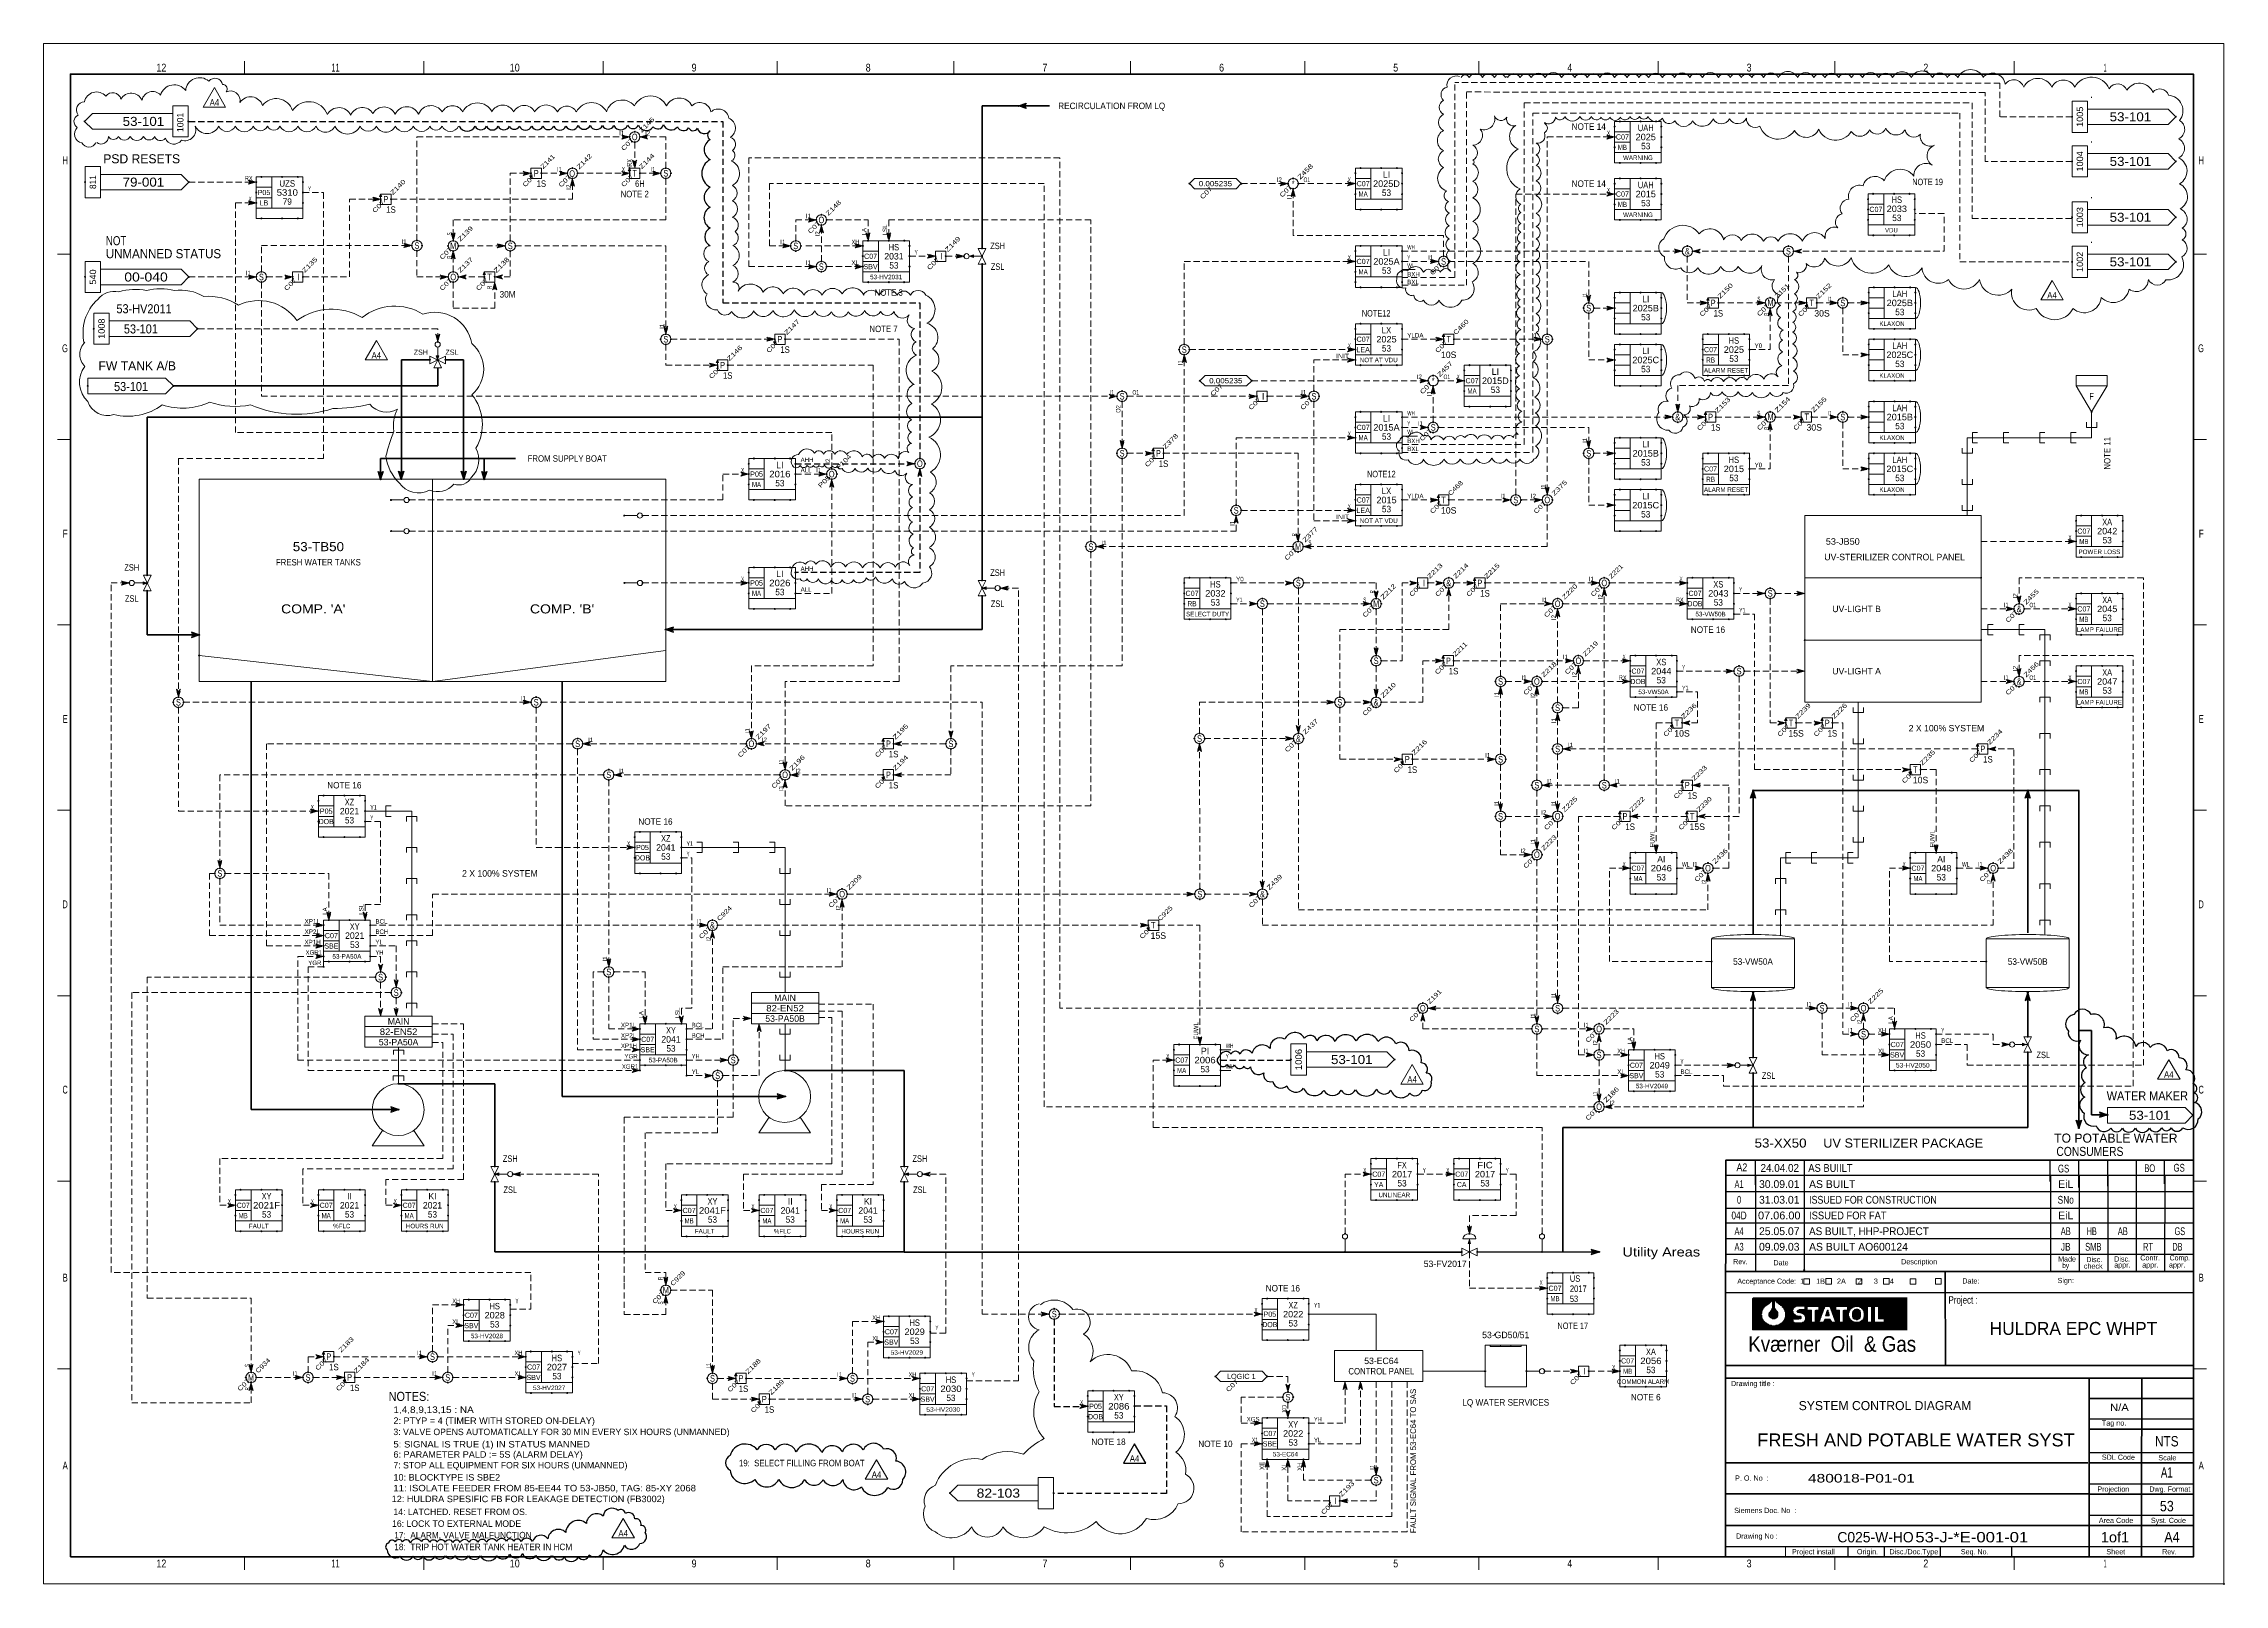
# Model space of a CAD drawing. Header units: millimetres. Extents: x 0 to 841, y 0 to 594.
import ezdxf
from ezdxf.enums import TextEntityAlignment as Align

# ---------------------------------------------------------------- set-up
doc = ezdxf.new("R2010")
doc.units = ezdxf.units.MM
doc.header["$LTSCALE"] = 0.8
doc.header["$PDMODE"] = 32
doc.header["$PDSIZE"] = 0.4
doc.linetypes.add('MEDIUM_DASHED', pattern=[4.5, 3, -1.5])
for name, color, linetype, lineweight in [('1', 7, 'Continuous', 13), ('12', 7, 'Continuous', 13), ('14', 7, 'MEDIUM_DASHED', 25), ('15', 7, 'Continuous', 13), ('18', 7, 'Continuous', 13), ('30', 7, 'Continuous', 25), ('35', 7, 'MEDIUM_DASHED', 25), ('38', 7, 'MEDIUM_DASHED', 13), ('40', 7, 'Continuous', 35), ('43', 7, 'Continuous', 13), ('46', 7, 'MEDIUM_DASHED', 13), ('47', 7, 'Continuous', 13), ('48', 7, 'Continuous', 13), ('49', 7, 'Continuous', 13), ('50', 7, 'Continuous', 13), ('51', 7, 'Continuous', 13), ('53', 7, 'Continuous', 13), ('8', 7, 'Continuous', 40), ('9', 7, 'Continuous', 13)]:
    doc.layers.add(name, color=color, linetype=linetype, lineweight=lineweight)
for name, color, linetype in [('16', 7, 'Continuous'), ('2', 7, 'Continuous'), ('36', 7, 'Continuous'), ('45', 7, 'Continuous')]:
    doc.layers.add(name, color=color, linetype=linetype)

msp = doc.modelspace()

# ---------------------------------------------------------------- linework, layer by layer
at = {"layer": '1'}
for p, q in [((77.4913, 587.2614), (77.4913, 582.2276)), ((77.4913, 587.2614), (77.4913, 582.2276)), ((146.6543, 587.2614), (146.6543, 582.2276)), ((146.6543, 587.2614), (146.6543, 582.2276)), ((215.8173, 587.2614), (215.8173, 582.2276)), ((215.8173, 587.2614), (215.8173, 582.2276)), ((282.9756, 587.2614), (282.9756, 582.2276)), ((282.9756, 587.2614), (282.9756, 582.2276)), ((351.1362, 587.2614), (351.1362, 582.2276)), ((351.1362, 587.2614), (351.1362, 582.2276)), ((419.2969, 587.2614), (419.2969, 582.2276)), ((419.2969, 587.2614), (419.2969, 582.2276)), ((486.4551, 587.2614), (486.4551, 582.2276)), ((486.4551, 587.2614), (486.4551, 582.2276)), ((553.6134, 587.2614), (553.6134, 582.2276)), ((553.6134, 587.2614), (553.6134, 582.2276)), ((622.7764, 587.2614), (622.7764, 582.2276)), ((622.7764, 587.2614), (622.7764, 582.2276)), ((690.937, 587.2614), (690.937, 582.2276)), ((690.937, 587.2614), (690.937, 582.2276)), ((760.1, 587.2614), (760.1, 582.2276)), ((760.1, 587.2614), (760.1, 582.2276)), ((10.3331, 512.7606), (5.3213, 512.7606)), ((10.3331, 512.7606), (5.3213, 512.7606)), ((834.2748, 512.7606), (829.263, 512.7606)), ((834.2748, 512.7606), (829.263, 512.7606)), ((10.3331, 441.2795), (5.3213, 441.2795)), ((10.3331, 441.2795), (5.3213, 441.2795)), ((834.2748, 441.2795), (829.263, 441.2795)), ((834.2748, 441.2795), (829.263, 441.2795)), ((10.3331, 369.7992), (5.3213, 369.7992)), ((10.3331, 369.7992), (5.3213, 369.7992)), ((750, 366), (752, 366)), ((834.2748, 369.7992), (829.263, 369.7992)), ((834.2748, 369.7992), (829.263, 369.7992)), ((10.3331, 298.3181), (5.3213, 298.3181)), ((10.3331, 298.3181), (5.3213, 298.3181)), ((834.2748, 298.3181), (829.263, 298.3181)), ((834.2748, 298.3181), (829.263, 298.3181)), ((672, 282), (674, 282)), ((696, 282), (698, 282)), ((10.3331, 226.8378), (5.3213, 226.8378)), ((10.3331, 226.8378), (5.3213, 226.8378)), ((834.2748, 226.8378), (829.263, 226.8378)), ((834.2748, 226.8378), (829.263, 226.8378)), ((286, 216), (286, 198)), ((136.8504, 192.9921), (136.8504, 206.9291)), ((10.3331, 155.3567), (5.3213, 155.3567)), ((10.3331, 155.3567), (5.3213, 155.3567)), ((834.2748, 155.3567), (829.263, 155.3567)), ((834.2748, 155.3567), (829.263, 155.3567)), ((659.3874, 110.2827), (718.8394, 110.2827)), ((659.3874, 110.2827), (718.8394, 110.2827)), ((659.3874, 110.0874), (718.8394, 110.0874)), ((659.3874, 110.0874), (718.8394, 110.0874)), ((659.3874, 109.8913), (718.8394, 109.8913)), ((659.3874, 109.8913), (718.8394, 109.8913)), ((667.7228, 109.6953), (718.8394, 109.6953)), ((667.7228, 109.6953), (718.8394, 109.6953)), ((667.9315, 109.4992), (718.8394, 109.4992)), ((667.9315, 109.4992), (718.8394, 109.4992)), ((668.1394, 109.3039), (718.8394, 109.3039)), ((668.1394, 109.3039), (718.8394, 109.3039)), ((668.348, 109.1079), (718.8394, 109.1079)), ((668.348, 109.1079), (718.8394, 109.1079)), ((668.5567, 108.9118), (718.8394, 108.9118)), ((668.5567, 108.9118), (718.8394, 108.9118)), ((668.7646, 108.7165), (718.8394, 108.7165)), ((668.7646, 108.7165), (718.8394, 108.7165)), ((668.9732, 108.5205), (718.8394, 108.5205)), ((668.9732, 108.5205), (718.8394, 108.5205)), ((669.1819, 108.3244), (718.8394, 108.3244)), ((669.1819, 108.3244), (718.8394, 108.3244)), ((669.3898, 108.1291), (718.8394, 108.1291)), ((669.3898, 108.1291), (718.8394, 108.1291)), ((669.5984, 108.1291), (718.8394, 108.1291)), ((669.5984, 108.1291), (718.8394, 108.1291)), ((669.8071, 107.9331), (718.8394, 107.9331)), ((669.8071, 107.9331), (718.8394, 107.9331)), ((670.015, 107.737), (718.8394, 107.737)), ((670.015, 107.737), (718.8394, 107.737)), ((670.4323, 107.5409), (718.8394, 107.5409)), ((670.4323, 107.5409), (718.8394, 107.5409)), ((678.1425, 107.3457), (718.8394, 107.3457)), ((678.1425, 107.3457), (718.8394, 107.3457)), ((707.9409, 107.1496), (718.8394, 107.1496)), ((707.9409, 107.1496), (718.8394, 107.1496)), ((707.9409, 106.9535), (718.8394, 106.9535)), ((707.9409, 106.9535), (718.8394, 106.9535)), ((707.9409, 106.7583), (718.8394, 106.7583)), ((707.9409, 106.7583), (718.8394, 106.7583)), ((707.9409, 106.5622), (718.8394, 106.5622)), ((707.9409, 106.5622), (718.8394, 106.5622)), ((707.9409, 106.3661), (718.8394, 106.3661)), ((707.9409, 106.3661), (718.8394, 106.3661)), ((707.9409, 106.1701), (718.8394, 106.1701)), ((707.9409, 106.1701), (718.8394, 106.1701)), ((707.9409, 105.9748), (718.8394, 105.9748)), ((707.9409, 105.9748), (718.8394, 105.9748)), ((707.9409, 105.7787), (718.8394, 105.7787)), ((707.9409, 105.7787), (718.8394, 105.7787)), ((707.9409, 105.5827), (718.8394, 105.5827)), ((707.9409, 105.5827), (718.8394, 105.5827)), ((707.9409, 105.3874), (718.8394, 105.3874)), ((707.9409, 105.3874), (718.8394, 105.3874)), ((707.9409, 105.1913), (718.8394, 105.1913)), ((707.9409, 105.1913), (718.8394, 105.1913)), ((707.9409, 104.9953), (718.8394, 104.9953)), ((707.9409, 104.9953), (718.8394, 104.9953)), ((707.9409, 104.7992), (718.8394, 104.7992)), ((707.9409, 104.7992), (718.8394, 104.7992)), ((707.9409, 104.6039), (718.8394, 104.6039)), ((707.9409, 104.6039), (718.8394, 104.6039)), ((707.9409, 104.4079), (718.8394, 104.4079)), ((707.9409, 104.4079), (718.8394, 104.4079)), ((707.9409, 104.2118), (718.8394, 104.2118)), ((707.9409, 104.2118), (718.8394, 104.2118)), ((707.9409, 104.0165), (718.8394, 104.0165)), ((707.9409, 104.0165), (718.8394, 104.0165)), ((707.9409, 103.8205), (718.8394, 103.8205)), ((707.9409, 103.8205), (718.8394, 103.8205)), ((707.9409, 103.6244), (718.8394, 103.6244)), ((707.9409, 103.6244), (718.8394, 103.6244)), ((707.9409, 103.4283), (718.8394, 103.4283)), ((707.9409, 103.4283), (718.8394, 103.4283)), ((707.9409, 103.2331), (718.8394, 103.2331)), ((707.9409, 103.2331), (718.8394, 103.2331)), ((707.9409, 103.037), (718.8394, 103.037)), ((707.9409, 103.037), (718.8394, 103.037)), ((707.9409, 102.8409), (718.8394, 102.8409)), ((707.9409, 102.8409), (718.8394, 102.8409)), ((707.9409, 102.6457), (718.8394, 102.6457)), ((707.9409, 102.6457), (718.8394, 102.6457)), ((710.2339, 102.4496), (718.8394, 102.4496)), ((710.2339, 102.4496), (718.8394, 102.4496)), ((710.2339, 102.2535), (718.8394, 102.2535)), ((710.2339, 102.2535), (718.8394, 102.2535)), ((710.2339, 102.0583), (718.8394, 102.0583)), ((710.2339, 102.0583), (718.8394, 102.0583)), ((710.2339, 101.8622), (718.8394, 101.8622)), ((710.2339, 101.8622), (718.8394, 101.8622)), ((710.2339, 101.6661), (718.8394, 101.6661)), ((710.2339, 101.6661), (718.8394, 101.6661)), ((710.2339, 101.4701), (718.8394, 101.4701)), ((710.2339, 101.4701), (718.8394, 101.4701)), ((710.2339, 101.2748), (718.8394, 101.2748)), ((710.2339, 101.2748), (718.8394, 101.2748)), ((710.2339, 101.0787), (718.8394, 101.0787)), ((710.2339, 101.0787), (718.8394, 101.0787)), ((659.3874, 99.5118), (718.8394, 99.5118)), ((659.3874, 99.5118), (718.8394, 99.5118)), ((659.3874, 99.3165), (718.8394, 99.3165)), ((659.3874, 99.3165), (718.8394, 99.3165)), ((659.3874, 99.1205), (718.8394, 99.1205)), ((659.3874, 99.1205), (718.8394, 99.1205)), ((659.3874, 98.9244), (718.8394, 98.9244)), ((659.3874, 98.9244), (718.8394, 98.9244)), ((659.3874, 98.7283), (718.8394, 98.7283)), ((659.3874, 98.7283), (718.8394, 98.7283)), ((659.3874, 98.5331), (718.8394, 98.5331)), ((659.3874, 98.5331), (718.8394, 98.5331)), ((659.3874, 98.337), (718.8394, 98.337)), ((659.3874, 98.337), (718.8394, 98.337)), ((667.9315, 99.5118), (718.8394, 99.5118)), ((667.9315, 99.5118), (718.8394, 99.5118)), ((668.7646, 99.7079), (718.8394, 99.7079)), ((668.7646, 99.7079), (718.8394, 99.7079)), ((669.1819, 99.9039), (718.8394, 99.9039)), ((669.1819, 99.9039), (718.8394, 99.9039)), ((669.5984, 100.0992), (718.8394, 100.0992)), ((669.5984, 100.0992), (718.8394, 100.0992)), ((669.8071, 100.2953), (718.8394, 100.2953)), ((669.8071, 100.2953), (718.8394, 100.2953)), ((670.2236, 100.4913), (718.8394, 100.4913)), ((670.2236, 100.4913), (718.8394, 100.4913)), ((670.4323, 100.4913), (718.8394, 100.4913)), ((670.4323, 100.4913), (718.8394, 100.4913)), ((678.3504, 100.6874), (718.8394, 100.6874)), ((678.3504, 100.6874), (718.8394, 100.6874)), ((710.2339, 100.8827), (718.8394, 100.8827)), ((710.2339, 100.8827), (718.8394, 100.8827)), ((10.3331, 82.8693), (5.3213, 82.8693)), ((10.3331, 82.8693), (5.3213, 82.8693)), ((834.2748, 82.9244), (829.263, 82.9244)), ((834.2748, 82.9244), (829.263, 82.9244)), ((77.4913, 10.3819), (77.4913, 5.348)), ((77.4913, 10.3819), (77.4913, 5.348)), ((146.6543, 10.3819), (146.6543, 5.348)), ((146.6543, 10.3819), (146.6543, 5.348)), ((215.8173, 10.3819), (215.8173, 5.348)), ((215.8173, 10.3819), (215.8173, 5.348)), ((282.9756, 10.3819), (282.9756, 5.348)), ((282.9756, 10.3819), (282.9756, 5.348)), ((351.1362, 10.3819), (351.1362, 5.348)), ((351.1362, 10.3819), (351.1362, 5.348)), ((419.2969, 10.3819), (419.2969, 5.348)), ((419.2969, 10.3819), (419.2969, 5.348)), ((486.4551, 10.3819), (486.4551, 5.348)), ((486.4551, 10.3819), (486.4551, 5.348)), ((553.6134, 10.3819), (553.6134, 5.348)), ((553.6134, 10.3819), (553.6134, 5.348)), ((622.7764, 10.3724), (622.7764, 5.348)), ((622.7764, 10.3724), (622.7764, 5.348)), ((671.8921, 10.3819), (671.8921, 14.4087)), ((671.8921, 10.3819), (671.8921, 14.4087)), ((690.937, 10.3819), (690.937, 5.348)), ((690.937, 10.3819), (690.937, 5.348)), ((760.1, 10.3819), (760.1, 5.348)), ((760.1, 10.3819), (760.1, 5.348))]:
    msp.add_line(p, q, dxfattribs=at)
at = {"layer": '1', "lineweight": 25}
for p, q in [((660.315, 153.8583), (660.315, 163.2283)), ((679.2126, 155.5906), (679.2126, 163.4646)), ((774.0157, 155.1181), (774.0157, 163.4646)), ((785.1181, 152.8346), (785.1181, 163.4646)), ((796.2205, 153.3858), (796.2205, 163.4646)), ((807.3228, 153.3858), (807.3228, 163.2283)), ((818.1102, 154.3307), (818.1102, 163.4646)), ((10.3331, 10.3819), (10.3331, 156.3638)), ((648.8976, 157.6378), (829.2126, 157.6378)), ((660.3472, 157.3669), (660.3472, 120.4638)), ((660.3472, 157.3669), (660.3472, 120.4638)), ((679.1055, 157.363), (679.1425, 120.4685)), ((679.1055, 157.363), (679.1425, 120.4685)), ((774.1331, 157.3701), (774.0709, 120.4906)), ((774.1331, 157.3701), (774.0709, 120.4906)), ((785.1591, 157.3701), (785.2441, 120.3071)), ((785.1591, 157.3701), (785.2441, 120.3071)), ((796.185, 157.3701), (796.2906, 120.4551)), ((796.185, 157.3701), (796.2906, 120.4551)), ((807.211, 157.3701), (807.222, 120.7858)), ((807.211, 157.3701), (807.222, 120.7858)), ((818.237, 157.3701), (818.1535, 120.289)), ((818.237, 157.3701), (818.1535, 120.289)), ((648.8252, 151.274), (829.2693, 151.274)), ((648.8252, 151.274), (829.2693, 151.274)), ((648.8268, 144.9488), (829.2677, 144.852)), ((648.8268, 144.9488), (829.2677, 144.852)), ((648.8276, 139.2898), (829.2701, 139.285)), ((648.8276, 139.2898), (829.2701, 139.285)), ((648.8126, 127.1669), (829.263, 127.1669)), ((648.8126, 127.1669), (829.263, 127.1669)), ((648.8173, 133.2315), (829.2748, 133.2315)), ((648.8173, 133.2315), (829.2748, 133.2315)), ((648.7228, 112.4181), (829.2756, 112.4181)), ((648.7228, 112.4181), (829.2756, 112.4181)), ((789.2465, 63.6646), (829.285, 63.6646)), ((789.2465, 63.6646), (829.285, 63.6646)), ((789.1685, 50.6528), (829.2748, 50.6528)), ((789.1685, 50.6528), (829.2748, 50.6528)), ((789.1685, 38.5709), (829.289, 38.5709)), ((789.1685, 38.5709), (829.289, 38.5709)), ((789.1685, 26.4898), (829.285, 26.4898)), ((789.1685, 26.4898), (829.285, 26.4898)), ((648.8228, 14.4087), (829.285, 14.4087)), ((648.8228, 14.4087), (829.285, 14.4087)), ((695.9488, 14.4087), (695.9488, 10.3819)), ((695.9488, 14.4087), (695.9488, 10.3819)), ((695.9488, 14.4087), (695.9488, 10.3819)), ((695.9488, 14.4087), (695.9488, 10.3819)), ((709.9819, 14.4087), (709.9819, 10.3819)), ((709.9819, 14.4087), (709.9819, 10.3819)), ((731.5331, 14.4087), (731.5331, 10.3819)), ((731.5331, 14.4087), (731.5331, 10.3819)), ((759.0976, 14.4087), (759.0976, 10.3819)), ((759.0976, 14.4087), (759.0976, 10.3819)), ((759.0976, 14.4087), (759.0976, 10.3819)), ((759.0976, 14.4087), (759.0976, 10.3819))]:
    msp.add_line(p, q, dxfattribs=at)
at = {"layer": '1', "lineweight": 35}
for p, q in [((829.2567, 120.4906), (648.8079, 120.4748)), ((829.2567, 120.4906), (648.8079, 120.4748)), ((733.5504, 120.2354), (733.589, 84.1906)), ((733.5504, 120.2354), (733.589, 84.1906)), ((829.285, 79.2724), (648.8732, 79.2724)), ((829.285, 79.2724), (648.8732, 79.2724)), ((789.0795, 22.4803), (789.0724, 79.2567)), ((789.0795, 22.4803), (789.0724, 79.2567)), ((809.2157, 34.5441), (809.2929, 79.2535)), ((809.2157, 34.5441), (809.2929, 79.2535)), ((829.285, 71.4606), (789.1134, 71.4606)), ((829.285, 71.4606), (789.1134, 71.4606)), ((829.285, 59.648), (788.9921, 59.6331)), ((829.285, 59.648), (788.9921, 59.6331)), ((788.5559, 46.6299), (648.822, 46.6299)), ((788.5559, 46.6299), (648.822, 46.6299)), ((829.285, 46.6252), (789.1685, 46.6252)), ((829.285, 46.6252), (789.1685, 46.6252)), ((789.3409, 34.6961), (648.9969, 34.6969)), ((789.3409, 34.6961), (648.9969, 34.6969)), ((809.2157, 34.5441), (789.1685, 34.5441)), ((809.2157, 34.5441), (789.1685, 34.5441)), ((809.2157, 22.463), (809.2157, 34.5441)), ((829.2898, 34.5441), (809.2157, 34.5441)), ((809.2157, 22.463), (809.2157, 34.5441)), ((829.2898, 34.5441), (809.2157, 34.5441)), ((829.2748, 22.463), (648.9717, 22.463)), ((829.2748, 22.463), (648.9717, 22.463)), ((789.0787, 10.3921), (789.0787, 22.4732)), ((789.0787, 10.3921), (789.0787, 22.4732)), ((809.2157, 10.3819), (809.2157, 22.463)), ((809.2157, 10.3819), (809.2157, 22.463)), ((648.9504, 10.3819), (10.3331, 10.3819))]:
    msp.add_line(p, q, dxfattribs=at)
for points in [[(829.263, 83.2283), (829.263, 582.2276), (10.3331, 582.2276), (10.3331, 10.3819)], [(829.263, 112.0142), (829.263, 582.2276), (10.3331, 582.2276), (10.3331, 10.3819)], [(648.737, 83.6213), (648.8378, 163.3701), (829.263, 163.3701)]]:
    msp.add_lwpolyline(points, dxfattribs=at)
at = {"layer": '1'}
for points in [[(790, 452), (790, 442), (742, 442), (742, 412)], [(788, 448), (788, 446), (792, 446), (792, 448)], [(740, 438), (740, 436), (744, 436), (744, 438)], [(746, 444), (744, 444), (744, 440), (746, 440)], [(758, 444), (756, 444), (756, 440), (758, 440)], [(772, 444), (770, 444), (770, 440), (772, 440)], [(784, 444), (782, 444), (782, 440), (784, 440)], [(740, 426), (740, 424), (744, 424), (744, 426)], [(740, 416), (740, 414), (744, 414), (744, 416)], [(747.2441, 368.1102), (771.9685, 368.1102), (771.9685, 297.0866), (771.9685, 250.2362)], [(750, 366), (750, 370), (752, 370)], [(764, 366), (762, 366), (762, 370), (764, 370)], [(770, 364), (770, 366), (774, 366), (774, 364)], [(770, 354), (770, 356), (774, 356), (774, 354)], [(700, 340), (700, 280), (670, 280), (670, 250)], [(698, 338), (698, 336), (702, 336), (702, 338)], [(770, 340), (770, 342), (774, 342), (774, 340)], [(698, 326), (698, 324), (702, 324), (702, 326)], [(770, 326), (770, 328), (774, 328), (774, 326)], [(698, 312), (698, 310), (702, 310), (702, 312)], [(770, 312), (770, 314), (774, 314), (774, 312)], [(124.0157, 297.9528), (142.0472, 297.9528), (142.0472, 231.8898), (142.0472, 218.8976)], [(134, 296), (132, 296), (132, 300), (134, 300)], [(140, 294), (140, 296), (144, 296), (144, 294)], [(698, 300), (698, 298), (702, 298), (702, 300)], [(770, 298), (770, 300), (774, 300), (774, 298)], [(698, 288), (698, 286), (702, 286), (702, 288)], [(140, 282), (140, 284), (144, 284), (144, 282)], [(246, 284), (286, 284), (286, 228)], [(252, 286), (254, 286), (254, 282), (252, 282)], [(266, 286), (268, 286), (268, 282), (266, 282)], [(280, 286), (282, 286), (282, 282), (280, 282)], [(672, 282), (672, 278), (674, 278)], [(684, 282), (682, 282), (682, 278), (684, 278)], [(696, 282), (696, 278), (698, 278)], [(770, 284), (770, 286), (774, 286), (774, 284)], [(140, 270), (140, 272), (144, 272), (144, 270)], [(284, 276), (284, 274), (288, 274), (288, 276)], [(668, 270), (668, 272), (672, 272), (672, 270)], [(770, 268), (770, 270), (774, 270), (774, 268)], [(284, 264), (284, 262), (288, 262), (288, 264)], [(140, 256), (140, 258), (144, 258), (144, 256)], [(668, 258), (668, 260), (672, 260), (672, 258)], [(770, 254), (770, 256), (774, 256), (774, 254)], [(140, 246), (140, 248), (144, 248), (144, 246)], [(284, 252), (284, 250), (288, 250), (288, 252)], [(140, 234), (140, 236), (144, 236), (144, 234)], [(284, 236), (284, 234), (288, 234), (288, 236)], [(140, 222), (140, 224), (144, 224), (144, 222)], [(284, 214), (284, 212), (288, 212), (288, 214)], [(134.9606, 204.1732), (134.9606, 205.8268), (138.9764, 205.8268), (138.9764, 204.0945)], [(284, 204), (284, 202), (288, 202), (288, 204)], [(134.8031, 194.0945), (134.8031, 195.9843), (138.9764, 195.9843), (138.9764, 193.937)], [(718.8394, 110.0874), (659.3874, 110.0874), (659.3874, 110.2827), (718.8394, 110.2827)], [(718.8394, 110.0874), (659.3874, 110.0874), (659.3874, 110.2827)], [(718.8394, 110.0874), (659.3874, 110.0874), (659.3874, 110.2827), (718.8394, 110.2827)], [(718.8394, 110.0874), (659.3874, 110.0874), (659.3874, 110.2827)], [(718.8394, 109.8913), (659.3874, 109.8913), (659.3874, 110.0874)], [(718.8394, 109.8913), (659.3874, 109.8913), (659.3874, 110.0874)], [(718.8394, 109.6953), (659.3874, 109.6953), (659.3874, 109.8913)], [(718.8394, 109.6953), (659.3874, 109.6953), (659.3874, 109.8913)], [(718.8394, 109.4992), (667.7228, 109.4992), (667.7228, 109.6953)], [(718.8394, 109.4992), (667.7228, 109.4992), (667.7228, 109.6953)], [(718.8394, 109.3039), (667.9315, 109.3039), (667.9315, 109.4992)], [(718.8394, 109.3039), (667.9315, 109.3039), (667.9315, 109.4992)], [(718.8394, 109.1079), (668.1394, 109.1079), (668.1394, 109.3039), (718.8394, 109.3039)], [(718.8394, 109.1079), (668.1394, 109.1079), (668.1394, 109.3039)], [(718.8394, 109.1079), (668.1394, 109.1079), (668.1394, 109.3039), (718.8394, 109.3039)], [(718.8394, 109.1079), (668.1394, 109.1079), (668.1394, 109.3039)], [(718.8394, 108.9118), (668.348, 108.9118), (668.348, 109.1079)], [(718.8394, 108.9118), (668.348, 108.9118), (668.348, 109.1079)], [(718.8394, 108.7165), (668.5567, 108.7165), (668.5567, 108.9118)], [(718.8394, 108.7165), (668.5567, 108.7165), (668.5567, 108.9118)], [(718.8394, 108.5205), (668.7646, 108.5205), (668.7646, 108.7165)], [(718.8394, 108.5205), (668.7646, 108.5205), (668.7646, 108.7165)], [(718.8394, 108.3244), (668.9732, 108.3244), (668.9732, 108.5205)], [(718.8394, 108.3244), (668.9732, 108.3244), (668.9732, 108.5205)], [(718.8394, 108.1291), (669.1819, 108.1291), (669.1819, 108.3244)], [(718.8394, 108.1291), (669.1819, 108.1291), (669.1819, 108.3244)], [(718.8394, 107.9331), (669.3898, 107.9331), (669.3898, 108.1291)], [(718.8394, 107.9331), (669.3898, 107.9331), (669.3898, 108.1291)], [(718.8394, 107.9331), (669.5984, 107.9331), (669.5984, 108.1291)], [(718.8394, 107.9331), (669.5984, 107.9331), (669.5984, 108.1291)], [(718.8394, 107.737), (669.8071, 107.737), (669.8071, 107.9331)], [(718.8394, 107.737), (669.8071, 107.737), (669.8071, 107.9331)], [(718.8394, 107.5409), (670.015, 107.5409), (670.015, 107.737)], [(718.8394, 107.5409), (670.015, 107.5409), (670.015, 107.737)], [(718.8394, 107.3457), (670.4323, 107.3457), (670.4323, 107.5409)], [(718.8394, 107.3457), (670.4323, 107.3457), (670.4323, 107.5409)], [(718.8394, 107.1496), (678.1425, 107.1496), (678.1425, 107.3457)], [(718.8394, 107.1496), (678.1425, 107.1496), (678.1425, 107.3457)], [(718.8394, 106.9535), (707.9409, 106.9535), (707.9409, 107.1496)], [(718.8394, 106.9535), (707.9409, 106.9535), (707.9409, 107.1496)], [(718.8394, 106.7583), (707.9409, 106.7583), (707.9409, 106.9535), (718.8394, 106.9535)], [(718.8394, 106.7583), (707.9409, 106.7583), (707.9409, 106.9535)], [(718.8394, 106.7583), (707.9409, 106.7583), (707.9409, 106.9535), (718.8394, 106.9535)], [(718.8394, 106.7583), (707.9409, 106.7583), (707.9409, 106.9535)], [(718.8394, 106.5622), (707.9409, 106.5622), (707.9409, 106.7583)], [(718.8394, 106.5622), (707.9409, 106.5622), (707.9409, 106.7583)], [(718.8394, 106.3661), (707.9409, 106.3661), (707.9409, 106.5622)], [(718.8394, 106.3661), (707.9409, 106.3661), (707.9409, 106.5622)], [(718.8394, 106.1701), (707.9409, 106.1701), (707.9409, 106.3661)], [(718.8394, 106.1701), (707.9409, 106.1701), (707.9409, 106.3661)], [(718.8394, 105.9748), (707.9409, 105.9748), (707.9409, 106.1701)], [(718.8394, 105.9748), (707.9409, 105.9748), (707.9409, 106.1701)], [(718.8394, 105.7787), (707.9409, 105.7787), (707.9409, 105.9748), (718.8394, 105.9748)], [(718.8394, 105.7787), (707.9409, 105.7787), (707.9409, 105.9748)], [(718.8394, 105.7787), (707.9409, 105.7787), (707.9409, 105.9748), (718.8394, 105.9748)], [(718.8394, 105.7787), (707.9409, 105.7787), (707.9409, 105.9748)], [(718.8394, 105.5827), (707.9409, 105.5827), (707.9409, 105.7787)], [(718.8394, 105.5827), (707.9409, 105.5827), (707.9409, 105.7787)], [(718.8394, 105.3874), (707.9409, 105.3874), (707.9409, 105.5827)], [(718.8394, 105.3874), (707.9409, 105.3874), (707.9409, 105.5827)], [(718.8394, 105.1913), (707.9409, 105.1913), (707.9409, 105.3874)], [(718.8394, 105.1913), (707.9409, 105.1913), (707.9409, 105.3874)], [(718.8394, 104.9953), (707.9409, 104.9953), (707.9409, 105.1913)], [(718.8394, 104.9953), (707.9409, 104.9953), (707.9409, 105.1913)], [(718.8394, 104.7992), (707.9409, 104.7992), (707.9409, 104.9953)], [(718.8394, 104.7992), (707.9409, 104.7992), (707.9409, 104.9953)], [(718.8394, 104.6039), (707.9409, 104.6039), (707.9409, 104.7992), (718.8394, 104.7992)], [(718.8394, 104.6039), (707.9409, 104.6039), (707.9409, 104.7992)], [(718.8394, 104.6039), (707.9409, 104.6039), (707.9409, 104.7992), (718.8394, 104.7992)], [(718.8394, 104.6039), (707.9409, 104.6039), (707.9409, 104.7992)], [(718.8394, 104.4079), (707.9409, 104.4079), (707.9409, 104.6039)], [(718.8394, 104.4079), (707.9409, 104.4079), (707.9409, 104.6039)], [(718.8394, 104.2118), (707.9409, 104.2118), (707.9409, 104.4079)], [(718.8394, 104.2118), (707.9409, 104.2118), (707.9409, 104.4079)], [(718.8394, 104.0165), (707.9409, 104.0165), (707.9409, 104.2118)], [(718.8394, 104.0165), (707.9409, 104.0165), (707.9409, 104.2118)], [(718.8394, 103.8205), (707.9409, 103.8205), (707.9409, 104.0165)], [(718.8394, 103.8205), (707.9409, 103.8205), (707.9409, 104.0165)], [(718.8394, 103.6244), (707.9409, 103.6244), (707.9409, 103.8205), (718.8394, 103.8205)], [(718.8394, 103.6244), (707.9409, 103.6244), (707.9409, 103.8205)], [(718.8394, 103.6244), (707.9409, 103.6244), (707.9409, 103.8205), (718.8394, 103.8205)], [(718.8394, 103.6244), (707.9409, 103.6244), (707.9409, 103.8205)], [(718.8394, 103.4283), (707.9409, 103.4283), (707.9409, 103.6244)], [(718.8394, 103.4283), (707.9409, 103.4283), (707.9409, 103.6244)], [(718.8394, 103.2331), (707.9409, 103.2331), (707.9409, 103.4283)], [(718.8394, 103.2331), (707.9409, 103.2331), (707.9409, 103.4283)], [(718.8394, 103.037), (707.9409, 103.037), (707.9409, 103.2331)], [(718.8394, 103.037), (707.9409, 103.037), (707.9409, 103.2331)], [(718.8394, 102.8409), (707.9409, 102.8409), (707.9409, 103.037)], [(718.8394, 102.8409), (707.9409, 102.8409), (707.9409, 103.037)], [(718.8394, 102.6457), (707.9409, 102.6457), (707.9409, 102.8409)], [(718.8394, 102.6457), (707.9409, 102.6457), (707.9409, 102.8409)], [(718.8394, 102.4496), (707.9409, 102.4496), (707.9409, 102.6457), (718.8394, 102.6457)], [(718.8394, 102.4496), (707.9409, 102.4496), (707.9409, 102.6457)], [(718.8394, 102.4496), (707.9409, 102.4496), (707.9409, 102.6457), (718.8394, 102.6457)], [(718.8394, 102.4496), (707.9409, 102.4496), (707.9409, 102.6457)], [(718.8394, 102.2535), (710.2339, 102.2535), (710.2339, 102.4496)], [(718.8394, 102.2535), (710.2339, 102.2535), (710.2339, 102.4496)], [(718.8394, 102.0583), (710.2339, 102.0583), (710.2339, 102.2535)], [(718.8394, 102.0583), (710.2339, 102.0583), (710.2339, 102.2535)], [(718.8394, 101.8622), (710.2339, 101.8622), (710.2339, 102.0583)], [(718.8394, 101.8622), (710.2339, 101.8622), (710.2339, 102.0583)], [(718.8394, 101.6661), (710.2339, 101.6661), (710.2339, 101.8622)], [(718.8394, 101.6661), (710.2339, 101.6661), (710.2339, 101.8622)], [(718.8394, 101.4701), (710.2339, 101.4701), (710.2339, 101.6661), (718.8394, 101.6661)], [(718.8394, 101.4701), (710.2339, 101.4701), (710.2339, 101.6661)], [(718.8394, 101.4701), (710.2339, 101.4701), (710.2339, 101.6661), (718.8394, 101.6661)], [(718.8394, 101.4701), (710.2339, 101.4701), (710.2339, 101.6661)], [(718.8394, 101.2748), (710.2339, 101.2748), (710.2339, 101.4701)], [(718.8394, 101.2748), (710.2339, 101.2748), (710.2339, 101.4701)], [(718.8394, 101.0787), (710.2339, 101.0787), (710.2339, 101.2748)], [(718.8394, 101.0787), (710.2339, 101.0787), (710.2339, 101.2748)], [(718.8394, 100.8827), (710.2339, 100.8827), (710.2339, 101.0787)], [(718.8394, 100.8827), (710.2339, 100.8827), (710.2339, 101.0787)], [(718.8394, 99.3165), (659.3874, 99.3165), (659.3874, 99.5118)], [(718.8394, 99.3165), (659.3874, 99.3165), (659.3874, 99.5118)], [(718.8394, 99.1205), (659.3874, 99.1205), (659.3874, 99.3165)], [(718.8394, 99.1205), (659.3874, 99.1205), (659.3874, 99.3165)], [(718.8394, 98.9244), (659.3874, 98.9244), (659.3874, 99.1205)], [(718.8394, 98.9244), (659.3874, 98.9244), (659.3874, 99.1205)], [(718.8394, 98.7283), (659.3874, 98.7283), (659.3874, 98.9244)], [(718.8394, 98.7283), (659.3874, 98.7283), (659.3874, 98.9244)], [(718.8394, 98.5331), (659.3874, 98.5331), (659.3874, 98.7283)], [(718.8394, 98.5331), (659.3874, 98.5331), (659.3874, 98.7283)], [(718.8394, 98.337), (659.3874, 98.337), (659.3874, 98.5331)], [(718.8394, 98.337), (659.3874, 98.337), (659.3874, 98.5331)], [(718.8394, 98.1409), (659.3874, 98.1409), (659.3874, 98.337), (718.8394, 98.337)], [(718.8394, 98.1409), (659.3874, 98.1409), (659.3874, 98.337)], [(718.8394, 98.1409), (659.3874, 98.1409), (659.3874, 98.337), (718.8394, 98.337)], [(718.8394, 98.1409), (659.3874, 98.1409), (659.3874, 98.337)], [(718.8394, 98.1409), (659.3874, 98.1409), (659.3874, 97.9457), (718.8394, 97.9457)], [(718.8394, 98.1409), (659.3874, 98.1409), (659.3874, 97.9457), (718.8394, 97.9457)], [(718.8394, 99.3165), (667.9315, 99.3165), (667.9315, 99.5118)], [(718.8394, 99.3165), (667.9315, 99.3165), (667.9315, 99.5118)], [(718.8394, 99.5118), (668.7646, 99.5118), (668.7646, 99.7079)], [(718.8394, 99.5118), (668.7646, 99.5118), (668.7646, 99.7079)], [(718.8394, 99.7079), (669.1819, 99.7079), (669.1819, 99.9039)], [(718.8394, 99.7079), (669.1819, 99.7079), (669.1819, 99.9039)], [(718.8394, 99.9039), (669.5984, 99.9039), (669.5984, 100.0992)], [(718.8394, 99.9039), (669.5984, 99.9039), (669.5984, 100.0992)], [(718.8394, 100.0992), (669.8071, 100.0992), (669.8071, 100.2953)], [(718.8394, 100.0992), (669.8071, 100.0992), (669.8071, 100.2953)], [(718.8394, 100.2953), (670.2236, 100.2953), (670.2236, 100.4913)], [(718.8394, 100.2953), (670.2236, 100.2953), (670.2236, 100.4913)], [(718.8394, 100.2953), (670.4323, 100.2953), (670.4323, 100.4913)], [(718.8394, 100.2953), (670.4323, 100.2953), (670.4323, 100.4913)], [(718.8394, 100.4913), (678.3504, 100.4913), (678.3504, 100.6874)], [(718.8394, 100.4913), (678.3504, 100.4913), (678.3504, 100.6874)], [(718.8394, 100.6874), (710.2339, 100.6874), (710.2339, 100.8827)], [(718.8394, 100.6874), (710.2339, 100.6874), (710.2339, 100.8827)]]:
    msp.add_lwpolyline(points, dxfattribs=at)
at = {"layer": '1', "lineweight": 25}
msp.add_lwpolyline([(648.9504, 10.3819), (10.3331, 10.3819), (10.3331, 156.3638)], dxfattribs=at)
at = {"layer": '1', "linetype": 'MEDIUM_DASHED'}
msp.add_lwpolyline([(550, 128), (550, 114), (580, 114)], dxfattribs=at)
at = {"layer": '1'}
for points in [[(687.4094, 117.7685), (689.6205, 117.7685), (689.6205, 115.6236), (687.4094, 115.6236)], [(687.4094, 117.7685), (689.6205, 117.7685), (689.6205, 115.6236), (687.4094, 115.6236)], [(709.7409, 117.7685), (711.952, 117.7685), (711.952, 115.6236), (709.7409, 115.6236)], [(709.7409, 117.7685), (711.952, 117.7685), (711.952, 115.6236), (709.7409, 115.6236)], [(729.7386, 117.7685), (731.9496, 117.7685), (731.9496, 115.6236), (729.7386, 115.6236)], [(729.7386, 117.7685), (731.9496, 117.7685), (731.9496, 115.6236), (729.7386, 115.6236)], [(659.1787, 97.9457), (659.1787, 110.0874), (659.3874, 110.0874), (659.3874, 97.9457)], [(659.1787, 97.9457), (659.1787, 110.0874), (659.3874, 110.0874), (659.3874, 97.9457)], [(659.3874, 109.6953), (666.8898, 109.6953), (666.8898, 109.4992), (659.3874, 109.4992)], [(659.3874, 109.6953), (666.8898, 109.6953), (666.8898, 109.4992), (659.3874, 109.4992)], [(659.3874, 109.4992), (666.8898, 109.4992), (666.8898, 109.3039), (659.3874, 109.3039)], [(659.3874, 109.4992), (666.8898, 109.4992), (666.8898, 109.3039), (659.3874, 109.3039)], [(666.6811, 109.4992), (666.6811, 109.3039), (666.8898, 109.3039), (666.8898, 109.4992)], [(666.8898, 109.4992), (666.6811, 109.3039), (666.6811, 109.1079), (666.8898, 109.3039)], [(666.6811, 109.4992), (666.6811, 109.3039), (666.8898, 109.3039), (666.8898, 109.4992)], [(666.8898, 109.4992), (666.6811, 109.3039), (666.6811, 109.1079), (666.8898, 109.3039)], [(667.0976, 109.8913), (666.8898, 109.6953), (666.8898, 109.4992), (667.0976, 109.6953)], [(667.0976, 109.8913), (666.8898, 109.6953), (666.8898, 109.4992), (667.0976, 109.6953)], [(666.8898, 106.3661), (666.8898, 109.6953), (667.0976, 109.6953), (667.0976, 106.3661)], [(666.8898, 106.3661), (666.8898, 109.6953), (667.0976, 109.6953), (667.0976, 106.3661)], [(667.0976, 109.6953), (667.7228, 109.6953), (667.7228, 109.4992), (667.0976, 109.4992)], [(667.0976, 109.6953), (667.7228, 109.6953), (667.7228, 109.4992), (667.0976, 109.4992)], [(667.0976, 109.4992), (667.7228, 109.4992), (667.7228, 109.3039), (667.0976, 109.3039)], [(667.0976, 109.4992), (667.7228, 109.4992), (667.7228, 109.3039), (667.0976, 109.3039)], [(667.5142, 109.4992), (667.5142, 109.6953), (667.7228, 109.6953), (667.7228, 109.4992)], [(667.5142, 109.6953), (667.5142, 106.3661), (667.7228, 106.3661), (667.7228, 109.6953)], [(667.5142, 109.4992), (667.5142, 109.6953), (667.7228, 109.6953), (667.7228, 109.4992)], [(667.5142, 109.6953), (667.5142, 106.3661), (667.7228, 106.3661), (667.7228, 109.6953)], [(667.9315, 109.4992), (667.7228, 109.6953), (667.7228, 109.4992), (667.9315, 109.3039)], [(667.9315, 109.4992), (667.7228, 109.6953), (667.7228, 109.4992), (667.9315, 109.3039)], [(668.1394, 109.3039), (667.9315, 109.4992), (667.9315, 109.3039), (668.1394, 109.1079)], [(668.1394, 109.3039), (667.9315, 109.4992), (667.9315, 109.3039), (668.1394, 109.1079)], [(678.9465, 117.6638), (681.1575, 117.6638), (681.1575, 115.5197), (678.9465, 115.5197)], [(678.9465, 117.6638), (681.1575, 117.6638), (681.1575, 115.5197), (678.9465, 115.5197)], [(699.1591, 117.6929), (701.3701, 117.6929), (701.3701, 115.548), (699.1591, 115.548)], [(699.1591, 117.6929), (701.3701, 117.6929), (701.3701, 115.548), (699.1591, 115.548)], [(720.0118, 117.6929), (722.2228, 117.6929), (722.2228, 115.548), (720.0118, 115.548)], [(720.0118, 117.6929), (722.2228, 117.6929), (722.2228, 115.548), (720.0118, 115.548)], [(659.3874, 109.3039), (666.6811, 109.3039), (666.6811, 109.1079), (659.3874, 109.1079)], [(659.3874, 109.3039), (666.4724, 109.3039), (666.4724, 109.1079), (659.3874, 109.1079)], [(659.3874, 109.3039), (666.6811, 109.3039), (666.6811, 109.1079), (659.3874, 109.1079)], [(659.3874, 109.3039), (666.4724, 109.3039), (666.4724, 109.1079), (659.3874, 109.1079)], [(659.3874, 109.1079), (666.4724, 109.1079), (666.4724, 108.9118), (659.3874, 108.9118)], [(659.3874, 109.1079), (666.4724, 109.1079), (666.4724, 108.9118), (659.3874, 108.9118)], [(659.3874, 108.9118), (666.2646, 108.9118), (666.2646, 108.7165), (659.3874, 108.7165)], [(659.3874, 108.9118), (666.2646, 108.9118), (666.2646, 108.7165), (659.3874, 108.7165)], [(659.3874, 108.7165), (666.0559, 108.7165), (666.0559, 108.5205), (659.3874, 108.5205)], [(659.3874, 108.7165), (666.0559, 108.7165), (666.0559, 108.5205), (659.3874, 108.5205)], [(659.3874, 108.5205), (665.8472, 108.5205), (665.8472, 108.3244), (659.3874, 108.3244)], [(659.3874, 108.5205), (665.8472, 108.5205), (665.8472, 108.3244), (659.3874, 108.3244)], [(659.3874, 108.3244), (665.6394, 108.3244), (665.6394, 108.1291), (659.3874, 108.1291)], [(659.3874, 108.3244), (665.6394, 108.3244), (665.6394, 108.1291), (659.3874, 108.1291)], [(659.3874, 108.1291), (665.4307, 108.1291), (665.4307, 107.9331), (659.3874, 107.9331)], [(659.3874, 108.1291), (665.222, 108.1291), (665.222, 107.9331), (659.3874, 107.9331)], [(659.3874, 108.1291), (665.4307, 108.1291), (665.4307, 107.9331), (659.3874, 107.9331)], [(659.3874, 108.1291), (665.222, 108.1291), (665.222, 107.9331), (659.3874, 107.9331)], [(659.3874, 107.9331), (665.0142, 107.9331), (665.0142, 107.737), (659.3874, 107.737)], [(659.3874, 107.9331), (665.0142, 107.9331), (665.0142, 107.737), (659.3874, 107.737)], [(659.3874, 107.737), (664.5969, 107.737), (664.5969, 107.5409), (659.3874, 107.5409)], [(659.3874, 107.737), (664.5969, 107.737), (664.5969, 107.5409), (659.3874, 107.5409)], [(659.3874, 107.5409), (664.389, 107.5409), (664.389, 107.3457), (659.3874, 107.3457)], [(659.3874, 107.5409), (664.389, 107.5409), (664.389, 107.3457), (659.3874, 107.3457)], [(659.3874, 107.3457), (664.1803, 107.3457), (664.1803, 107.1496), (659.3874, 107.1496)], [(659.3874, 107.3457), (664.1803, 107.3457), (664.1803, 107.1496), (659.3874, 107.1496)], [(659.3874, 107.1496), (663.9717, 107.1496), (663.9717, 106.9535), (659.3874, 106.9535)], [(659.3874, 107.1496), (663.9717, 107.1496), (663.9717, 106.9535), (659.3874, 106.9535)], [(659.3874, 106.9535), (663.7638, 106.9535), (663.7638, 106.7583), (659.3874, 106.7583)], [(659.3874, 106.9535), (663.7638, 106.9535), (663.7638, 106.7583), (659.3874, 106.7583)], [(659.3874, 106.9535), (663.7638, 106.9535), (663.7638, 106.7583), (659.3874, 106.7583)], [(659.3874, 106.9535), (663.7638, 106.9535), (663.7638, 106.7583), (659.3874, 106.7583)], [(659.3874, 106.7583), (663.5551, 106.7583), (663.5551, 106.5622), (659.3874, 106.5622)], [(659.3874, 106.7583), (663.5551, 106.7583), (663.5551, 106.5622), (659.3874, 106.5622)], [(659.3874, 106.5622), (663.3465, 106.5622), (663.3465, 106.3661), (659.3874, 106.3661)], [(659.3874, 106.5622), (663.3465, 106.5622), (663.3465, 106.3661), (659.3874, 106.3661)], [(659.3874, 106.3661), (663.3465, 106.3661), (663.3465, 106.1701), (659.3874, 106.1701)], [(659.3874, 106.3661), (663.3465, 106.3661), (663.3465, 106.1701), (659.3874, 106.1701)], [(659.3874, 106.1701), (663.1386, 106.1701), (663.1386, 105.9748), (659.3874, 105.9748)], [(659.3874, 106.1701), (663.1386, 106.1701), (663.1386, 105.9748), (659.3874, 105.9748)], [(659.3874, 105.9748), (663.1386, 105.9748), (663.1386, 105.7787), (659.3874, 105.7787)], [(659.3874, 105.9748), (662.9299, 105.9748), (662.9299, 105.7787), (659.3874, 105.7787)], [(659.3874, 105.9748), (663.1386, 105.9748), (663.1386, 105.7787), (659.3874, 105.7787)], [(659.3874, 105.9748), (662.9299, 105.9748), (662.9299, 105.7787), (659.3874, 105.7787)], [(659.3874, 105.7787), (662.9299, 105.7787), (662.9299, 105.5827), (659.3874, 105.5827)], [(659.3874, 105.7787), (662.9299, 105.7787), (662.9299, 105.5827), (659.3874, 105.5827)], [(659.3874, 105.5827), (662.9299, 105.5827), (662.9299, 105.3874), (659.3874, 105.3874)], [(659.3874, 105.5827), (662.9299, 105.5827), (662.9299, 105.3874), (659.3874, 105.3874)], [(659.3874, 105.3874), (662.9299, 105.3874), (662.9299, 105.1913), (659.3874, 105.1913)], [(659.3874, 105.3874), (662.9299, 105.3874), (662.9299, 105.1913), (659.3874, 105.1913)], [(659.3874, 105.1913), (662.722, 105.1913), (662.722, 104.9953), (659.3874, 104.9953)], [(659.3874, 105.1913), (662.722, 105.1913), (662.722, 104.9953), (659.3874, 104.9953)], [(659.3874, 104.9953), (662.722, 104.9953), (662.722, 104.7992), (659.3874, 104.7992)], [(659.3874, 104.9953), (662.722, 104.9953), (662.722, 104.7992), (659.3874, 104.7992)], [(659.3874, 104.7992), (662.722, 104.7992), (662.722, 104.6039), (659.3874, 104.6039)], [(659.3874, 104.7992), (662.722, 104.7992), (662.722, 104.6039), (659.3874, 104.6039)], [(659.3874, 104.7992), (662.722, 104.7992), (662.722, 104.6039), (659.3874, 104.6039)], [(659.3874, 104.7992), (662.722, 104.7992), (662.722, 104.6039), (659.3874, 104.6039)], [(659.3874, 104.6039), (662.722, 104.6039), (662.722, 104.4079), (659.3874, 104.4079)], [(659.3874, 104.6039), (662.722, 104.6039), (662.722, 104.4079), (659.3874, 104.4079)], [(659.3874, 104.4079), (662.722, 104.4079), (662.722, 104.2118), (659.3874, 104.2118)], [(659.3874, 104.4079), (662.722, 104.4079), (662.722, 104.2118), (659.3874, 104.2118)], [(659.3874, 104.2118), (662.5134, 104.2118), (662.5134, 104.0165), (659.3874, 104.0165)], [(659.3874, 104.2118), (662.5134, 104.2118), (662.5134, 104.0165), (659.3874, 104.0165)], [(659.3874, 104.0165), (662.5134, 104.0165), (662.5134, 103.8205), (659.3874, 103.8205)], [(659.3874, 104.0165), (662.5134, 104.0165), (662.5134, 103.8205), (659.3874, 103.8205)], [(659.3874, 103.8205), (662.5134, 103.8205), (662.5134, 103.6244), (659.3874, 103.6244)], [(659.3874, 103.8205), (662.5134, 103.8205), (662.5134, 103.6244), (659.3874, 103.6244)], [(659.3874, 103.8205), (662.5134, 103.8205), (662.5134, 103.6244), (659.3874, 103.6244)], [(659.3874, 103.8205), (662.5134, 103.8205), (662.5134, 103.6244), (659.3874, 103.6244)], [(659.3874, 103.6244), (662.722, 103.6244), (662.722, 103.4283), (659.3874, 103.4283)], [(659.3874, 103.6244), (662.722, 103.6244), (662.722, 103.4283), (659.3874, 103.4283)], [(659.3874, 103.4283), (662.722, 103.4283), (662.722, 103.2331), (659.3874, 103.2331)], [(659.3874, 103.4283), (662.722, 103.4283), (662.722, 103.2331), (659.3874, 103.2331)], [(659.3874, 103.2331), (662.722, 103.2331), (662.722, 103.037), (659.3874, 103.037)], [(659.3874, 103.2331), (662.722, 103.2331), (662.722, 103.037), (659.3874, 103.037)], [(659.3874, 103.037), (662.722, 103.037), (662.722, 102.8409), (659.3874, 102.8409)], [(659.3874, 103.037), (662.722, 103.037), (662.722, 102.8409), (659.3874, 102.8409)], [(659.3874, 102.8409), (662.722, 102.8409), (662.722, 102.6457), (659.3874, 102.6457)], [(659.3874, 102.8409), (662.722, 102.8409), (662.722, 102.6457), (659.3874, 102.6457)], [(659.3874, 102.6457), (662.722, 102.6457), (662.722, 102.4496), (659.3874, 102.4496)], [(659.3874, 102.6457), (662.9299, 102.6457), (662.9299, 102.4496), (659.3874, 102.4496)], [(659.3874, 102.6457), (662.722, 102.6457), (662.722, 102.4496), (659.3874, 102.4496)], [(659.3874, 102.6457), (662.9299, 102.6457), (662.9299, 102.4496), (659.3874, 102.4496)], [(659.3874, 102.4496), (662.9299, 102.4496), (662.9299, 102.2535), (659.3874, 102.2535)], [(659.3874, 102.4496), (662.9299, 102.4496), (662.9299, 102.2535), (659.3874, 102.2535)], [(659.3874, 102.2535), (662.9299, 102.2535), (662.9299, 102.0583), (659.3874, 102.0583)], [(659.3874, 102.2535), (662.9299, 102.2535), (662.9299, 102.0583), (659.3874, 102.0583)], [(659.3874, 102.0583), (663.1386, 102.0583), (663.1386, 101.8622), (659.3874, 101.8622)], [(659.3874, 102.0583), (663.1386, 102.0583), (663.1386, 101.8622), (659.3874, 101.8622)], [(659.3874, 101.8622), (663.1386, 101.8622), (663.1386, 101.6661), (659.3874, 101.6661)], [(659.3874, 101.8622), (663.1386, 101.8622), (663.1386, 101.6661), (659.3874, 101.6661)], [(659.3874, 101.6661), (663.3465, 101.6661), (663.3465, 101.4701), (659.3874, 101.4701)], [(659.3874, 101.6661), (663.3465, 101.6661), (663.3465, 101.4701), (659.3874, 101.4701)], [(659.3874, 101.6661), (663.3465, 101.6661), (663.3465, 101.4701), (659.3874, 101.4701)], [(659.3874, 101.6661), (663.3465, 101.6661), (663.3465, 101.4701), (659.3874, 101.4701)], [(659.3874, 101.4701), (663.5551, 101.4701), (663.5551, 101.2748), (659.3874, 101.2748)], [(659.3874, 101.4701), (663.5551, 101.4701), (663.5551, 101.2748), (659.3874, 101.2748)], [(659.3874, 101.2748), (663.5551, 101.2748), (663.5551, 101.0787), (659.3874, 101.0787)], [(659.3874, 101.2748), (663.5551, 101.2748), (663.5551, 101.0787), (659.3874, 101.0787)], [(659.3874, 101.0787), (663.7638, 101.0787), (663.7638, 100.8827), (659.3874, 100.8827)], [(659.3874, 101.0787), (663.7638, 101.0787), (663.7638, 100.8827), (659.3874, 100.8827)], [(662.3047, 104.2118), (662.3047, 104.0165), (662.5134, 104.0165), (662.5134, 104.2118)], [(662.3047, 104.2118), (662.3047, 104.0165), (662.5134, 104.0165), (662.5134, 104.2118)], [(662.3047, 104.0165), (662.3047, 103.8205), (662.5134, 103.8205), (662.5134, 104.0165)], [(662.3047, 104.0165), (662.3047, 103.8205), (662.5134, 103.8205), (662.5134, 104.0165)], [(662.3047, 103.8205), (662.3047, 103.6244), (662.5134, 103.6244), (662.5134, 103.8205)], [(662.3047, 103.8205), (662.3047, 103.6244), (662.5134, 103.6244), (662.5134, 103.8205)], [(662.3047, 103.6244), (662.3047, 103.4283), (662.5134, 103.4283), (662.5134, 103.6244)], [(662.3047, 103.6244), (662.3047, 103.4283), (662.5134, 103.4283), (662.5134, 103.6244)], [(662.5134, 105.1913), (662.5134, 104.9953), (662.722, 104.9953), (662.722, 105.1913)], [(662.5134, 105.1913), (662.5134, 104.9953), (662.722, 104.9953), (662.722, 105.1913)], [(662.5134, 104.9953), (662.5134, 104.7992), (662.722, 104.7992), (662.722, 104.9953)], [(662.5134, 104.9953), (662.5134, 104.7992), (662.722, 104.7992), (662.722, 104.9953)], [(662.5134, 104.7992), (662.5134, 104.6039), (662.722, 104.6039), (662.722, 104.7992)], [(662.5134, 104.7992), (662.5134, 104.6039), (662.722, 104.6039), (662.722, 104.7992)], [(662.5134, 104.6039), (662.5134, 104.4079), (662.722, 104.4079), (662.722, 104.6039)], [(662.722, 104.6039), (662.5134, 104.4079), (662.5134, 104.2118), (662.722, 104.4079)], [(662.5134, 104.6039), (662.5134, 104.4079), (662.722, 104.4079), (662.722, 104.6039)], [(662.722, 104.6039), (662.5134, 104.4079), (662.5134, 104.2118), (662.722, 104.4079)], [(662.5134, 103.6244), (662.722, 103.6244), (662.722, 103.4283), (662.5134, 103.4283)], [(662.5134, 103.6244), (662.722, 103.6244), (662.722, 103.4283), (662.5134, 103.4283)], [(662.5134, 103.4283), (662.5134, 103.2331), (662.722, 103.2331), (662.722, 103.4283)], [(662.5134, 103.4283), (662.5134, 103.2331), (662.722, 103.2331), (662.722, 103.4283)], [(662.5134, 103.2331), (662.5134, 103.037), (662.722, 103.037), (662.722, 103.2331)], [(662.5134, 103.2331), (662.5134, 103.037), (662.722, 103.037), (662.722, 103.2331)], [(662.5134, 103.037), (662.5134, 102.8409), (662.722, 102.8409), (662.722, 103.037)], [(662.5134, 103.037), (662.5134, 102.8409), (662.722, 102.8409), (662.722, 103.037)], [(662.5134, 102.8409), (662.5134, 102.6457), (662.722, 102.6457), (662.722, 102.8409)], [(662.5134, 102.8409), (662.5134, 102.6457), (662.722, 102.6457), (662.722, 102.8409)], [(662.722, 105.5827), (662.722, 105.3874), (662.9299, 105.3874), (662.9299, 105.5827)], [(662.9299, 105.5827), (662.722, 105.3874), (662.722, 105.1913), (662.9299, 105.3874)], [(662.722, 105.5827), (662.722, 105.3874), (662.9299, 105.3874), (662.9299, 105.5827)], [(662.9299, 105.5827), (662.722, 105.3874), (662.722, 105.1913), (662.9299, 105.3874)], [(662.722, 104.6039), (662.722, 104.6039), (662.722, 104.4079), (662.722, 104.4079)], [(662.722, 104.6039), (662.722, 104.6039), (662.722, 104.4079), (662.722, 104.4079)], [(662.722, 102.8409), (662.722, 102.8409), (662.722, 102.6457), (662.722, 102.6457)], [(662.722, 102.8409), (662.9299, 102.6457), (662.9299, 102.4496), (662.722, 102.6457)], [(662.722, 102.8409), (662.722, 102.8409), (662.722, 102.6457), (662.722, 102.6457)], [(662.722, 102.8409), (662.9299, 102.6457), (662.9299, 102.4496), (662.722, 102.6457)], [(662.722, 102.4496), (662.722, 102.2535), (662.9299, 102.2535), (662.9299, 102.4496)], [(662.722, 102.4496), (662.722, 102.2535), (662.9299, 102.2535), (662.9299, 102.4496)], [(662.722, 102.2535), (662.722, 102.0583), (662.9299, 102.0583), (662.9299, 102.2535)], [(662.722, 102.2535), (662.722, 102.0583), (662.9299, 102.0583), (662.9299, 102.2535)], [(662.9299, 105.9748), (662.9299, 105.7787), (663.1386, 105.7787), (663.1386, 105.9748)], [(663.1386, 105.9748), (662.9299, 105.7787), (662.9299, 105.5827), (663.1386, 105.7787)], [(662.9299, 105.9748), (662.9299, 105.7787), (663.1386, 105.7787), (663.1386, 105.9748)], [(663.1386, 105.9748), (662.9299, 105.7787), (662.9299, 105.5827), (663.1386, 105.7787)], [(662.9299, 105.5827), (662.9299, 105.5827), (662.9299, 105.3874), (662.9299, 105.3874)], [(662.9299, 105.5827), (662.9299, 105.5827), (662.9299, 105.3874), (662.9299, 105.3874)], [(662.9299, 102.2535), (663.1386, 102.0583), (663.1386, 101.8622), (662.9299, 102.0583)], [(662.9299, 102.2535), (663.1386, 102.0583), (663.1386, 101.8622), (662.9299, 102.0583)], [(662.9299, 101.8622), (662.9299, 101.6661), (663.1386, 101.6661), (663.1386, 101.8622)], [(662.9299, 101.8622), (662.9299, 101.6661), (663.1386, 101.6661), (663.1386, 101.8622)], [(663.1386, 106.3661), (663.1386, 106.1701), (663.3465, 106.1701), (663.3465, 106.3661)], [(663.3465, 106.3661), (663.1386, 106.1701), (663.1386, 105.9748), (663.3465, 106.1701)], [(663.1386, 106.3661), (663.1386, 106.1701), (663.3465, 106.1701), (663.3465, 106.3661)], [(663.3465, 106.3661), (663.1386, 106.1701), (663.1386, 105.9748), (663.3465, 106.1701)], [(663.1386, 106.1701), (663.1386, 106.1701), (663.1386, 105.9748), (663.1386, 105.9748)], [(663.1386, 106.1701), (663.1386, 106.1701), (663.1386, 105.9748), (663.1386, 105.9748)], [(663.1386, 102.0583), (663.1386, 102.0583), (663.1386, 101.8622), (663.1386, 101.8622)], [(663.1386, 102.0583), (663.1386, 102.0583), (663.1386, 101.8622), (663.1386, 101.8622)], [(663.1386, 101.8622), (663.3465, 101.6661), (663.3465, 101.4701), (663.1386, 101.6661)], [(663.1386, 101.8622), (663.3465, 101.6661), (663.3465, 101.4701), (663.1386, 101.6661)], [(663.1386, 101.4701), (663.1386, 101.2748), (663.3465, 101.2748), (663.3465, 101.4701)], [(663.1386, 101.4701), (663.1386, 101.2748), (663.3465, 101.2748), (663.3465, 101.4701)], [(663.3465, 106.5622), (663.3465, 106.3661), (663.5551, 106.3661), (663.5551, 106.5622)], [(663.5551, 106.5622), (663.3465, 106.5622), (663.3465, 106.3661), (663.5551, 106.3661)], [(663.3465, 106.5622), (663.3465, 106.3661), (663.5551, 106.3661), (663.5551, 106.5622)], [(663.5551, 106.5622), (663.3465, 106.5622), (663.3465, 106.3661), (663.5551, 106.3661)], [(663.3465, 101.4701), (663.5551, 101.4701), (663.5551, 101.2748), (663.3465, 101.2748)], [(663.3465, 101.4701), (663.5551, 101.4701), (663.5551, 101.2748), (663.3465, 101.2748)], [(663.3465, 101.2748), (663.3465, 101.0787), (663.5551, 101.0787), (663.5551, 101.2748)], [(663.3465, 101.2748), (663.3465, 101.0787), (663.5551, 101.0787), (663.5551, 101.2748)], [(663.7638, 106.9535), (663.5551, 106.7583), (663.5551, 106.5622), (663.7638, 106.7583)], [(663.7638, 106.9535), (663.5551, 106.7583), (663.5551, 106.5622), (663.7638, 106.7583)], [(663.5551, 101.2748), (663.7638, 101.0787), (663.7638, 100.8827), (663.5551, 101.0787)], [(663.5551, 101.2748), (663.7638, 101.0787), (663.7638, 100.8827), (663.5551, 101.0787)], [(663.7638, 107.1496), (663.7638, 106.9535), (663.9717, 106.9535), (663.9717, 107.1496)], [(663.9717, 107.1496), (663.7638, 106.9535), (663.7638, 106.7583), (663.9717, 106.9535)], [(663.7638, 107.1496), (663.7638, 106.9535), (663.9717, 106.9535), (663.9717, 107.1496)], [(663.9717, 107.1496), (663.7638, 106.9535), (663.7638, 106.7583), (663.9717, 106.9535)], [(663.7638, 106.9535), (663.7638, 106.9535), (663.7638, 106.7583), (663.7638, 106.7583)], [(663.7638, 106.9535), (663.7638, 106.9535), (663.7638, 106.7583), (663.7638, 106.7583)], [(663.7638, 101.0787), (663.7638, 101.0787), (663.7638, 100.8827), (663.7638, 100.8827)], [(663.7638, 101.0787), (663.9717, 100.8827), (663.9717, 100.6874), (663.7638, 100.8827)], [(663.7638, 101.0787), (663.7638, 101.0787), (663.7638, 100.8827), (663.7638, 100.8827)], [(663.7638, 101.0787), (663.9717, 100.8827), (663.9717, 100.6874), (663.7638, 100.8827)], [(664.1803, 107.3457), (663.9717, 107.3457), (663.9717, 107.1496), (664.1803, 107.1496)], [(664.1803, 107.3457), (663.9717, 107.3457), (663.9717, 107.1496), (664.1803, 107.1496)], [(664.389, 107.5409), (664.1803, 107.3457), (664.1803, 107.1496), (664.389, 107.3457)], [(664.389, 107.5409), (664.1803, 107.3457), (664.1803, 107.1496), (664.389, 107.3457)], [(664.5969, 107.737), (664.389, 107.5409), (664.389, 107.3457), (664.5969, 107.5409)], [(664.5969, 107.737), (664.389, 107.5409), (664.389, 107.3457), (664.5969, 107.5409)], [(664.389, 107.5409), (664.389, 107.5409), (664.389, 107.3457), (664.389, 107.3457)], [(664.389, 107.5409), (664.389, 107.5409), (664.389, 107.3457), (664.389, 107.3457)], [(664.8055, 107.737), (664.5969, 107.737), (664.5969, 107.5409), (664.8055, 107.5409)], [(664.5969, 107.737), (664.5969, 107.737), (664.5969, 107.5409), (664.5969, 107.5409)], [(664.5969, 107.737), (664.5969, 107.737), (664.5969, 107.5409), (664.5969, 107.5409)], [(664.8055, 107.737), (664.5969, 107.737), (664.5969, 107.5409), (664.8055, 107.5409)], [(664.5969, 107.737), (664.5969, 107.737), (664.5969, 107.5409), (664.5969, 107.5409)], [(664.5969, 107.737), (664.5969, 107.737), (664.5969, 107.5409), (664.5969, 107.5409)], [(665.0142, 107.9331), (664.8055, 107.737), (664.8055, 107.5409), (665.0142, 107.737)], [(665.0142, 107.9331), (664.8055, 107.737), (664.8055, 107.5409), (665.0142, 107.737)], [(665.0142, 107.9331), (665.0142, 107.737), (665.222, 107.737), (665.222, 107.9331)], [(665.222, 107.9331), (665.0142, 107.9331), (665.0142, 107.737), (665.222, 107.737)], [(665.0142, 107.9331), (665.0142, 107.737), (665.222, 107.737), (665.222, 107.9331)], [(665.222, 107.9331), (665.0142, 107.9331), (665.0142, 107.737), (665.222, 107.737)], [(665.4307, 108.1291), (665.222, 108.1291), (665.222, 107.9331), (665.4307, 107.9331)], [(665.4307, 108.1291), (665.222, 108.1291), (665.222, 107.9331), (665.4307, 107.9331)], [(665.6394, 108.3244), (665.4307, 108.1291), (665.4307, 107.9331), (665.6394, 108.1291)], [(665.6394, 108.3244), (665.4307, 108.1291), (665.4307, 107.9331), (665.6394, 108.1291)], [(665.4307, 104.0165), (665.4307, 104.2118), (665.6394, 104.2118), (665.6394, 104.0165)], [(665.4307, 104.0165), (665.4307, 104.2118), (665.6394, 104.2118), (665.6394, 104.0165)], [(665.4307, 103.8205), (665.4307, 104.0165), (665.6394, 104.0165), (665.6394, 103.8205)], [(665.4307, 103.8205), (665.4307, 104.0165), (665.6394, 104.0165), (665.6394, 103.8205)], [(665.4307, 103.6244), (665.4307, 103.8205), (665.6394, 103.8205), (665.6394, 103.6244)], [(665.4307, 103.6244), (665.4307, 103.8205), (665.6394, 103.8205), (665.6394, 103.6244)], [(665.4307, 103.4283), (665.4307, 103.6244), (665.6394, 103.6244), (665.6394, 103.4283)], [(665.4307, 103.4283), (665.4307, 103.6244), (665.6394, 103.6244), (665.6394, 103.4283)], [(665.8472, 108.5205), (665.6394, 108.3244), (665.6394, 108.1291), (665.8472, 108.3244)], [(665.8472, 108.5205), (665.6394, 108.3244), (665.6394, 108.1291), (665.8472, 108.3244)], [(665.6394, 104.4079), (665.8472, 104.6039), (665.8472, 104.4079), (665.6394, 104.2118)], [(665.6394, 104.4079), (665.6394, 104.6039), (665.8472, 104.6039), (665.8472, 104.4079)], [(665.6394, 104.4079), (665.8472, 104.6039), (665.8472, 104.4079), (665.6394, 104.2118)], [(665.6394, 104.4079), (665.6394, 104.6039), (665.8472, 104.6039), (665.8472, 104.4079)], [(665.6394, 104.4079), (665.6394, 104.4079), (665.6394, 104.2118), (665.6394, 104.2118)], [(665.6394, 104.4079), (668.9732, 104.4079), (668.9732, 104.2118), (665.6394, 104.2118)], [(665.6394, 104.4079), (665.6394, 104.4079), (665.6394, 104.2118), (665.6394, 104.2118)], [(665.6394, 104.4079), (668.9732, 104.4079), (668.9732, 104.2118), (665.6394, 104.2118)], [(665.6394, 104.2118), (665.6394, 104.2118), (665.6394, 104.0165), (665.6394, 104.0165)], [(665.6394, 104.2118), (665.6394, 104.2118), (665.6394, 104.0165), (665.6394, 104.0165)], [(665.6394, 104.2118), (668.9732, 104.2118), (668.9732, 104.0165), (665.6394, 104.0165)], [(665.6394, 104.2118), (665.6394, 104.2118), (665.6394, 104.0165), (665.6394, 104.0165)], [(665.6394, 104.2118), (665.6394, 104.2118), (665.6394, 104.0165), (665.6394, 104.0165)], [(665.6394, 104.2118), (668.9732, 104.2118), (668.9732, 104.0165), (665.6394, 104.0165)], [(665.6394, 104.0165), (665.6394, 104.0165), (665.6394, 103.8205), (665.6394, 103.8205)], [(665.6394, 104.0165), (668.9732, 104.0165), (668.9732, 103.8205), (665.6394, 103.8205)], [(665.6394, 104.0165), (665.6394, 104.0165), (665.6394, 103.8205), (665.6394, 103.8205)], [(665.6394, 104.0165), (668.9732, 104.0165), (668.9732, 103.8205), (665.6394, 103.8205)], [(665.6394, 103.8205), (665.6394, 103.8205), (665.6394, 103.6244), (665.6394, 103.6244)], [(665.6394, 103.8205), (668.9732, 103.8205), (668.9732, 103.6244), (665.6394, 103.6244)], [(665.6394, 103.8205), (668.9732, 103.8205), (668.9732, 103.6244), (665.6394, 103.6244)], [(665.6394, 103.8205), (665.6394, 103.8205), (665.6394, 103.6244), (665.6394, 103.6244)], [(665.6394, 103.8205), (668.9732, 103.8205), (668.9732, 103.6244), (665.6394, 103.6244)], [(665.6394, 103.8205), (668.9732, 103.8205), (668.9732, 103.6244), (665.6394, 103.6244)], [(665.8472, 103.4283), (665.6394, 103.6244), (665.6394, 103.4283), (665.8472, 103.2331)], [(665.6394, 103.6244), (665.6394, 103.6244), (665.6394, 103.4283), (665.6394, 103.4283)], [(665.8472, 103.4283), (665.6394, 103.6244), (665.6394, 103.4283), (665.8472, 103.2331)], [(665.6394, 103.6244), (665.6394, 103.6244), (665.6394, 103.4283), (665.6394, 103.4283)], [(665.6394, 103.037), (665.6394, 103.2331), (665.8472, 103.2331), (665.8472, 103.037)], [(665.6394, 103.037), (665.6394, 103.2331), (665.8472, 103.2331), (665.8472, 103.037)], [(666.0559, 108.7165), (665.8472, 108.5205), (665.8472, 108.3244), (666.0559, 108.5205)], [(666.0559, 108.7165), (665.8472, 108.5205), (665.8472, 108.3244), (666.0559, 108.5205)], [(665.8472, 108.5205), (665.8472, 108.5205), (665.8472, 108.3244), (665.8472, 108.3244)], [(665.8472, 108.5205), (665.8472, 108.5205), (665.8472, 108.3244), (665.8472, 108.3244)], [(665.8472, 104.7992), (666.0559, 104.9953), (666.0559, 104.7992), (665.8472, 104.6039)], [(665.8472, 104.7992), (666.0559, 104.9953), (666.0559, 104.7992), (665.8472, 104.6039)], [(665.8472, 104.7992), (665.8472, 104.7992), (665.8472, 104.6039), (665.8472, 104.6039)], [(665.8472, 104.7992), (665.8472, 104.7992), (665.8472, 104.6039), (665.8472, 104.6039)], [(665.8472, 104.7992), (668.7646, 104.7992), (668.7646, 104.6039), (665.8472, 104.6039)], [(665.8472, 104.7992), (668.9732, 104.7992), (668.9732, 104.6039), (665.8472, 104.6039)], [(665.8472, 104.7992), (665.8472, 104.7992), (665.8472, 104.6039), (665.8472, 104.6039)], [(665.8472, 104.7992), (665.8472, 104.7992), (665.8472, 104.6039), (665.8472, 104.6039)], [(665.8472, 104.7992), (668.7646, 104.7992), (668.7646, 104.6039), (665.8472, 104.6039)], [(665.8472, 104.7992), (668.9732, 104.7992), (668.9732, 104.6039), (665.8472, 104.6039)], [(665.8472, 104.6039), (665.8472, 104.6039), (665.8472, 104.4079), (665.8472, 104.4079)], [(665.8472, 104.6039), (668.9732, 104.6039), (668.9732, 104.4079), (665.8472, 104.4079)], [(665.8472, 104.6039), (665.8472, 104.6039), (665.8472, 104.4079), (665.8472, 104.4079)], [(665.8472, 104.6039), (668.9732, 104.6039), (668.9732, 104.4079), (665.8472, 104.4079)], [(665.8472, 103.6244), (668.9732, 103.6244), (668.9732, 103.4283), (665.8472, 103.4283)], [(665.8472, 103.6244), (668.9732, 103.6244), (668.9732, 103.4283), (665.8472, 103.4283)], [(665.8472, 103.4283), (665.8472, 103.4283), (665.8472, 103.2331), (665.8472, 103.2331)], [(665.8472, 103.4283), (665.8472, 103.4283), (665.8472, 103.2331), (665.8472, 103.2331)], [(665.8472, 103.4283), (668.9732, 103.4283), (668.9732, 103.2331), (665.8472, 103.2331)], [(665.8472, 103.4283), (665.8472, 103.4283), (665.8472, 103.2331), (665.8472, 103.2331)], [(665.8472, 103.4283), (665.8472, 103.4283), (665.8472, 103.2331), (665.8472, 103.2331)], [(665.8472, 103.4283), (668.9732, 103.4283), (668.9732, 103.2331), (665.8472, 103.2331)], [(666.0559, 103.037), (665.8472, 103.2331), (665.8472, 103.037), (666.0559, 102.8409)], [(665.8472, 103.2331), (665.8472, 103.2331), (665.8472, 103.037), (665.8472, 103.037)], [(665.8472, 103.2331), (668.7646, 103.2331), (668.7646, 103.037), (665.8472, 103.037)], [(666.0559, 103.037), (665.8472, 103.2331), (665.8472, 103.037), (666.0559, 102.8409)], [(665.8472, 103.2331), (665.8472, 103.2331), (665.8472, 103.037), (665.8472, 103.037)], [(665.8472, 103.2331), (668.7646, 103.2331), (668.7646, 103.037), (665.8472, 103.037)], [(666.2646, 108.9118), (666.0559, 108.7165), (666.0559, 108.5205), (666.2646, 108.7165)], [(666.2646, 108.9118), (666.0559, 108.7165), (666.0559, 108.5205), (666.2646, 108.7165)], [(666.0559, 104.9953), (666.2646, 105.1913), (666.2646, 104.9953), (666.0559, 104.7992)], [(666.0559, 104.9953), (666.2646, 105.1913), (666.2646, 104.9953), (666.0559, 104.7992)], [(666.0559, 104.9953), (666.0559, 104.9953), (666.0559, 104.7992), (666.0559, 104.7992)], [(666.0559, 104.9953), (666.0559, 104.9953), (666.0559, 104.7992), (666.0559, 104.7992)], [(666.0559, 104.9953), (668.7646, 104.9953), (668.7646, 104.7992), (666.0559, 104.7992)], [(666.0559, 104.9953), (666.0559, 104.9953), (666.0559, 104.7992), (666.0559, 104.7992)], [(666.0559, 104.9953), (666.0559, 104.9953), (666.0559, 104.7992), (666.0559, 104.7992)], [(666.0559, 104.9953), (668.7646, 104.9953), (668.7646, 104.7992), (666.0559, 104.7992)], [(666.2646, 102.8409), (666.0559, 103.037), (666.0559, 102.8409), (666.2646, 102.6457)], [(666.0559, 103.037), (666.0559, 103.037), (666.0559, 102.8409), (666.0559, 102.8409)], [(666.0559, 103.037), (666.0559, 103.037), (666.0559, 102.8409), (666.0559, 102.8409)], [(666.0559, 103.037), (668.7646, 103.037), (668.7646, 102.8409), (666.0559, 102.8409)], [(666.2646, 102.8409), (666.0559, 103.037), (666.0559, 102.8409), (666.2646, 102.6457)], [(666.0559, 103.037), (666.0559, 103.037), (666.0559, 102.8409), (666.0559, 102.8409)], [(666.0559, 103.037), (666.0559, 103.037), (666.0559, 102.8409), (666.0559, 102.8409)], [(666.0559, 103.037), (668.7646, 103.037), (668.7646, 102.8409), (666.0559, 102.8409)], [(666.2646, 109.1079), (666.2646, 108.9118), (666.4724, 108.9118), (666.4724, 109.1079)], [(666.4724, 109.1079), (666.2646, 108.9118), (666.2646, 108.7165), (666.4724, 108.9118)], [(666.2646, 109.1079), (666.2646, 108.9118), (666.4724, 108.9118), (666.4724, 109.1079)], [(666.4724, 109.1079), (666.2646, 108.9118), (666.2646, 108.7165), (666.4724, 108.9118)], [(666.2646, 108.9118), (666.2646, 108.9118), (666.2646, 108.7165), (666.2646, 108.7165)], [(666.2646, 108.9118), (666.2646, 108.9118), (666.2646, 108.7165), (666.2646, 108.7165)], [(666.2646, 105.1913), (666.4724, 105.3874), (666.4724, 105.1913), (666.2646, 104.9953)], [(666.2646, 105.1913), (666.2646, 105.3874), (666.4724, 105.3874), (666.4724, 105.1913)], [(666.2646, 105.1913), (666.4724, 105.3874), (666.4724, 105.1913), (666.2646, 104.9953)], [(666.2646, 105.1913), (666.2646, 105.3874), (666.4724, 105.3874), (666.4724, 105.1913)], [(666.2646, 105.1913), (666.2646, 105.1913), (666.2646, 104.9953), (666.2646, 104.9953)], [(666.2646, 105.1913), (668.5567, 105.1913), (668.5567, 104.9953), (666.2646, 104.9953)], [(666.2646, 105.1913), (666.2646, 105.1913), (666.2646, 104.9953), (666.2646, 104.9953)], [(666.2646, 105.1913), (668.5567, 105.1913), (668.5567, 104.9953), (666.2646, 104.9953)], [(666.4724, 102.6457), (666.2646, 102.8409), (666.2646, 102.6457), (666.4724, 102.4496)], [(666.2646, 102.8409), (666.2646, 102.8409), (666.2646, 102.6457), (666.2646, 102.6457)], [(666.2646, 102.8409), (666.2646, 102.8409), (666.2646, 102.6457), (666.2646, 102.6457)], [(666.2646, 102.8409), (668.5567, 102.8409), (668.5567, 102.6457), (666.2646, 102.6457)], [(666.4724, 102.6457), (666.2646, 102.8409), (666.2646, 102.6457), (666.4724, 102.4496)], [(666.2646, 102.8409), (666.2646, 102.8409), (666.2646, 102.6457), (666.2646, 102.6457)], [(666.2646, 102.8409), (666.2646, 102.8409), (666.2646, 102.6457), (666.2646, 102.6457)], [(666.2646, 102.8409), (668.5567, 102.8409), (668.5567, 102.6457), (666.2646, 102.6457)], [(666.6811, 109.3039), (666.4724, 109.3039), (666.4724, 109.1079), (666.6811, 109.1079)], [(666.6811, 109.3039), (666.4724, 109.3039), (666.4724, 109.1079), (666.6811, 109.1079)], [(666.4724, 105.5827), (666.4724, 105.7787), (666.6811, 105.7787), (666.6811, 105.5827)], [(666.4724, 105.5827), (666.4724, 105.7787), (666.6811, 105.7787), (666.6811, 105.5827)], [(666.4724, 105.5827), (666.6811, 105.5827), (666.6811, 105.3874), (666.4724, 105.3874)], [(666.4724, 105.3874), (666.4724, 105.5827), (666.6811, 105.5827), (666.6811, 105.3874)], [(666.4724, 105.5827), (668.1394, 105.5827), (668.1394, 105.3874), (666.4724, 105.3874)], [(666.4724, 105.5827), (666.6811, 105.5827), (666.6811, 105.3874), (666.4724, 105.3874)], [(666.4724, 105.3874), (666.4724, 105.5827), (666.6811, 105.5827), (666.6811, 105.3874)], [(666.4724, 105.5827), (668.1394, 105.5827), (668.1394, 105.3874), (666.4724, 105.3874)], [(666.4724, 105.3874), (666.4724, 105.3874), (666.4724, 105.1913), (666.4724, 105.1913)], [(666.4724, 105.3874), (668.348, 105.3874), (668.348, 105.1913), (666.4724, 105.1913)], [(666.4724, 105.3874), (666.4724, 105.3874), (666.4724, 105.1913), (666.4724, 105.1913)], [(666.4724, 105.3874), (668.348, 105.3874), (668.348, 105.1913), (666.4724, 105.1913)], [(666.6811, 102.6457), (666.4724, 102.6457), (666.4724, 102.4496), (666.6811, 102.4496)], [(666.4724, 102.6457), (666.4724, 102.6457), (666.4724, 102.4496), (666.4724, 102.4496)], [(666.4724, 102.6457), (666.4724, 102.6457), (666.4724, 102.4496), (666.4724, 102.4496)], [(666.4724, 102.6457), (668.348, 102.6457), (668.348, 102.4496), (666.4724, 102.4496)], [(666.6811, 102.6457), (666.4724, 102.6457), (666.4724, 102.4496), (666.6811, 102.4496)], [(666.4724, 102.6457), (666.4724, 102.6457), (666.4724, 102.4496), (666.4724, 102.4496)], [(666.4724, 102.6457), (666.4724, 102.6457), (666.4724, 102.4496), (666.4724, 102.4496)], [(666.4724, 102.6457), (668.348, 102.6457), (668.348, 102.4496), (666.4724, 102.4496)], [(666.6811, 105.9748), (666.6811, 106.1701), (666.8898, 106.1701), (666.8898, 105.9748)], [(666.6811, 105.9748), (666.6811, 106.1701), (666.8898, 106.1701), (666.8898, 105.9748)], [(666.6811, 105.9748), (666.8898, 105.9748), (666.8898, 105.7787), (666.6811, 105.7787)], [(666.6811, 105.7787), (666.6811, 105.9748), (666.8898, 105.9748), (666.8898, 105.7787)], [(666.6811, 105.9748), (667.9315, 105.9748), (667.9315, 105.7787), (666.6811, 105.7787)], [(666.6811, 105.9748), (666.8898, 105.9748), (666.8898, 105.7787), (666.6811, 105.7787)], [(666.6811, 105.7787), (666.6811, 105.9748), (666.8898, 105.9748), (666.8898, 105.7787)], [(666.6811, 105.9748), (667.9315, 105.9748), (667.9315, 105.7787), (666.6811, 105.7787)], [(666.6811, 105.7787), (668.1394, 105.7787), (668.1394, 105.5827), (666.6811, 105.5827)], [(666.6811, 105.7787), (668.1394, 105.7787), (668.1394, 105.5827), (666.6811, 105.5827)], [(666.8898, 102.4496), (666.6811, 102.6457), (666.6811, 102.4496), (666.8898, 102.2535)], [(666.6811, 102.6457), (666.6811, 102.6457), (666.6811, 102.4496), (666.6811, 102.4496)], [(666.6811, 102.6457), (668.1394, 102.6457), (668.1394, 102.4496), (666.6811, 102.4496)], [(666.8898, 102.4496), (666.6811, 102.6457), (666.6811, 102.4496), (666.8898, 102.2535)], [(666.6811, 102.6457), (666.6811, 102.6457), (666.6811, 102.4496), (666.6811, 102.4496)], [(666.6811, 102.6457), (668.1394, 102.6457), (668.1394, 102.4496), (666.6811, 102.4496)], [(666.8898, 106.3661), (667.0976, 106.5622), (667.0976, 106.3661), (666.8898, 106.1701)], [(666.8898, 106.3661), (667.0976, 106.5622), (667.0976, 106.3661), (666.8898, 106.1701)], [(666.8898, 106.3661), (667.7228, 106.3661), (667.7228, 106.1701), (666.8898, 106.1701)], [(666.8898, 106.3661), (667.7228, 106.3661), (667.7228, 106.1701), (666.8898, 106.1701)], [(666.8898, 106.1701), (666.8898, 106.1701), (666.8898, 105.9748), (666.8898, 105.9748)], [(666.8898, 106.1701), (667.9315, 106.1701), (667.9315, 105.9748), (666.8898, 105.9748)], [(666.8898, 106.1701), (666.8898, 106.1701), (666.8898, 105.9748), (666.8898, 105.9748)], [(666.8898, 106.1701), (667.9315, 106.1701), (667.9315, 105.9748), (666.8898, 105.9748)], [(666.8898, 105.9748), (667.9315, 105.9748), (667.9315, 105.7787), (666.8898, 105.7787)], [(666.8898, 105.9748), (667.9315, 105.9748), (667.9315, 105.7787), (666.8898, 105.7787)], [(667.0976, 102.4496), (666.8898, 102.4496), (666.8898, 102.2535), (667.0976, 102.2535)], [(666.8898, 102.4496), (666.8898, 102.4496), (666.8898, 102.2535), (666.8898, 102.2535)], [(667.0976, 102.4496), (666.8898, 102.4496), (666.8898, 102.2535), (667.0976, 102.2535)], [(666.8898, 102.4496), (666.8898, 102.4496), (666.8898, 102.2535), (666.8898, 102.2535)], [(667.0976, 109.3039), (667.7228, 109.3039), (667.7228, 109.1079), (667.0976, 109.1079)], [(667.0976, 109.3039), (667.7228, 109.3039), (667.7228, 109.1079), (667.0976, 109.1079)], [(667.0976, 109.3039), (667.7228, 109.3039), (667.7228, 109.1079), (667.0976, 109.1079)], [(667.0976, 109.3039), (667.7228, 109.3039), (667.7228, 109.1079), (667.0976, 109.1079)], [(667.0976, 109.1079), (667.7228, 109.1079), (667.7228, 108.9118), (667.0976, 108.9118)], [(667.0976, 109.1079), (667.7228, 109.1079), (667.7228, 108.9118), (667.0976, 108.9118)], [(667.0976, 108.9118), (667.7228, 108.9118), (667.7228, 108.7165), (667.0976, 108.7165)], [(667.0976, 108.9118), (667.7228, 108.9118), (667.7228, 108.7165), (667.0976, 108.7165)], [(667.0976, 108.7165), (667.7228, 108.7165), (667.7228, 108.5205), (667.0976, 108.5205)], [(667.0976, 108.7165), (667.7228, 108.7165), (667.7228, 108.5205), (667.0976, 108.5205)], [(667.0976, 108.5205), (667.7228, 108.5205), (667.7228, 108.3244), (667.0976, 108.3244)], [(667.0976, 108.5205), (667.7228, 108.5205), (667.7228, 108.3244), (667.0976, 108.3244)], [(667.0976, 108.3244), (667.7228, 108.3244), (667.7228, 108.1291), (667.0976, 108.1291)], [(667.0976, 108.3244), (667.7228, 108.3244), (667.7228, 108.1291), (667.0976, 108.1291)], [(667.0976, 108.1291), (667.7228, 108.1291), (667.7228, 107.9331), (667.0976, 107.9331)], [(667.0976, 108.1291), (667.7228, 108.1291), (667.7228, 107.9331), (667.0976, 107.9331)], [(667.0976, 108.1291), (667.7228, 108.1291), (667.7228, 107.9331), (667.0976, 107.9331)], [(667.0976, 108.1291), (667.7228, 108.1291), (667.7228, 107.9331), (667.0976, 107.9331)], [(667.0976, 107.9331), (667.7228, 107.9331), (667.7228, 107.737), (667.0976, 107.737)], [(667.0976, 107.9331), (667.7228, 107.9331), (667.7228, 107.737), (667.0976, 107.737)], [(667.0976, 107.737), (667.7228, 107.737), (667.7228, 107.5409), (667.0976, 107.5409)], [(667.0976, 107.737), (667.7228, 107.737), (667.7228, 107.5409), (667.0976, 107.5409)], [(667.0976, 107.5409), (667.7228, 107.5409), (667.7228, 107.3457), (667.0976, 107.3457)], [(667.0976, 107.5409), (667.7228, 107.5409), (667.7228, 107.3457), (667.0976, 107.3457)], [(667.0976, 107.3457), (667.7228, 107.3457), (667.7228, 107.1496), (667.0976, 107.1496)], [(667.0976, 107.3457), (667.7228, 107.3457), (667.7228, 107.1496), (667.0976, 107.1496)], [(667.0976, 107.1496), (667.7228, 107.1496), (667.7228, 106.9535), (667.0976, 106.9535)], [(667.0976, 107.1496), (667.7228, 107.1496), (667.7228, 106.9535), (667.0976, 106.9535)], [(667.0976, 106.9535), (667.7228, 106.9535), (667.7228, 106.7583), (667.0976, 106.7583)], [(667.0976, 106.9535), (667.7228, 106.9535), (667.7228, 106.7583), (667.0976, 106.7583)], [(667.0976, 106.9535), (667.7228, 106.9535), (667.7228, 106.7583), (667.0976, 106.7583)], [(667.0976, 106.9535), (667.7228, 106.9535), (667.7228, 106.7583), (667.0976, 106.7583)], [(667.0976, 106.7583), (667.7228, 106.7583), (667.7228, 106.5622), (667.0976, 106.5622)], [(667.0976, 106.7583), (667.7228, 106.7583), (667.7228, 106.5622), (667.0976, 106.5622)], [(667.0976, 106.5622), (667.0976, 106.5622), (667.0976, 106.3661), (667.0976, 106.3661)], [(667.0976, 106.5622), (667.7228, 106.5622), (667.7228, 106.3661), (667.0976, 106.3661)], [(667.0976, 106.5622), (667.0976, 106.5622), (667.0976, 106.3661), (667.0976, 106.3661)], [(667.0976, 106.5622), (667.7228, 106.5622), (667.7228, 106.3661), (667.0976, 106.3661)], [(667.3063, 102.4496), (667.0976, 102.4496), (667.0976, 102.2535), (667.3063, 102.2535)], [(667.0976, 102.4496), (667.0976, 102.4496), (667.0976, 102.2535), (667.0976, 102.2535)], [(667.0976, 102.4496), (667.0976, 102.4496), (667.0976, 102.2535), (667.0976, 102.2535)], [(667.3063, 102.4496), (667.0976, 102.4496), (667.0976, 102.2535), (667.3063, 102.2535)], [(667.0976, 102.4496), (667.0976, 102.4496), (667.0976, 102.2535), (667.0976, 102.2535)], [(667.0976, 102.4496), (667.0976, 102.4496), (667.0976, 102.2535), (667.0976, 102.2535)], [(667.5142, 102.4496), (667.3063, 102.4496), (667.3063, 102.2535), (667.5142, 102.2535)], [(667.3063, 102.4496), (667.3063, 102.4496), (667.3063, 102.2535), (667.3063, 102.2535)], [(667.5142, 102.4496), (667.3063, 102.4496), (667.3063, 102.2535), (667.5142, 102.2535)], [(667.3063, 102.4496), (667.3063, 102.4496), (667.3063, 102.2535), (667.3063, 102.2535)], [(667.5142, 106.3661), (667.5142, 106.1701), (667.7228, 106.1701), (667.7228, 106.3661)], [(667.5142, 106.3661), (667.5142, 106.1701), (667.7228, 106.1701), (667.7228, 106.3661)], [(667.7228, 102.4496), (667.5142, 102.4496), (667.5142, 102.2535), (667.7228, 102.2535)], [(667.5142, 102.4496), (667.5142, 102.4496), (667.5142, 102.2535), (667.5142, 102.2535)], [(667.7228, 102.4496), (667.5142, 102.4496), (667.5142, 102.2535), (667.7228, 102.2535)], [(667.5142, 102.4496), (667.5142, 102.4496), (667.5142, 102.2535), (667.5142, 102.2535)], [(667.7228, 106.5622), (667.7228, 106.5622), (667.7228, 106.3661), (667.7228, 106.3661)], [(667.7228, 106.5622), (667.7228, 106.5622), (667.7228, 106.3661), (667.7228, 106.3661)], [(667.7228, 106.3661), (667.9315, 106.1701), (667.9315, 105.9748), (667.7228, 106.1701)], [(667.7228, 106.3661), (667.9315, 106.1701), (667.9315, 105.9748), (667.7228, 106.1701)], [(667.7228, 105.9748), (667.7228, 105.7787), (667.9315, 105.7787), (667.9315, 105.9748)], [(667.7228, 105.9748), (667.7228, 105.7787), (667.9315, 105.7787), (667.9315, 105.9748)], [(667.7228, 102.4496), (667.7228, 102.2535), (667.9315, 102.2535), (667.9315, 102.4496)], [(667.9315, 102.4496), (667.7228, 102.4496), (667.7228, 102.2535), (667.9315, 102.2535)], [(667.7228, 102.4496), (667.7228, 102.4496), (667.7228, 102.2535), (667.7228, 102.2535)], [(667.7228, 102.4496), (667.7228, 102.2535), (667.9315, 102.2535), (667.9315, 102.4496)], [(667.9315, 102.4496), (667.7228, 102.4496), (667.7228, 102.2535), (667.9315, 102.2535)], [(667.7228, 102.4496), (667.7228, 102.4496), (667.7228, 102.2535), (667.7228, 102.2535)], [(667.9315, 106.1701), (667.9315, 106.1701), (667.9315, 105.9748), (667.9315, 105.9748)], [(667.9315, 106.1701), (667.9315, 106.1701), (667.9315, 105.9748), (667.9315, 105.9748)], [(667.9315, 105.9748), (667.9315, 105.9748), (667.9315, 105.7787), (667.9315, 105.7787)], [(667.9315, 105.9748), (668.1394, 105.7787), (668.1394, 105.5827), (667.9315, 105.7787)], [(667.9315, 105.9748), (667.9315, 105.9748), (667.9315, 105.7787), (667.9315, 105.7787)], [(667.9315, 105.9748), (668.1394, 105.7787), (668.1394, 105.5827), (667.9315, 105.7787)], [(667.9315, 105.5827), (667.9315, 105.3874), (668.1394, 105.3874), (668.1394, 105.5827)], [(667.9315, 105.5827), (667.9315, 105.3874), (668.1394, 105.3874), (668.1394, 105.5827)], [(668.1394, 102.6457), (667.9315, 102.6457), (667.9315, 102.4496), (668.1394, 102.4496)], [(668.1394, 102.6457), (667.9315, 102.6457), (667.9315, 102.4496), (668.1394, 102.4496)], [(667.9315, 102.4496), (667.9315, 102.4496), (667.9315, 102.2535), (667.9315, 102.2535)], [(667.9315, 102.4496), (667.9315, 102.4496), (667.9315, 102.2535), (667.9315, 102.2535)], [(668.348, 109.1079), (668.1394, 109.3039), (668.1394, 109.1079), (668.348, 108.9118)], [(668.1394, 109.3039), (668.1394, 109.3039), (668.1394, 109.1079), (668.1394, 109.1079)], [(668.348, 109.1079), (668.1394, 109.3039), (668.1394, 109.1079), (668.348, 108.9118)], [(668.1394, 109.3039), (668.1394, 109.3039), (668.1394, 109.1079), (668.1394, 109.1079)], [(668.1394, 108.7165), (668.1394, 108.9118), (668.348, 108.9118), (668.348, 108.7165)], [(668.1394, 108.7165), (668.1394, 108.9118), (668.348, 108.9118), (668.348, 108.7165)], [(668.1394, 105.5827), (668.1394, 105.5827), (668.1394, 105.3874), (668.1394, 105.3874)], [(668.1394, 105.5827), (668.348, 105.3874), (668.348, 105.1913), (668.1394, 105.3874)], [(668.1394, 105.5827), (668.1394, 105.5827), (668.1394, 105.3874), (668.1394, 105.3874)], [(668.1394, 105.5827), (668.348, 105.3874), (668.348, 105.1913), (668.1394, 105.3874)], [(668.1394, 102.6457), (668.1394, 102.4496), (668.348, 102.4496), (668.348, 102.6457)], [(668.348, 102.6457), (668.1394, 102.6457), (668.1394, 102.4496), (668.348, 102.4496)], [(668.1394, 102.6457), (668.1394, 102.6457), (668.1394, 102.4496), (668.1394, 102.4496)], [(668.1394, 102.6457), (668.1394, 102.4496), (668.348, 102.4496), (668.348, 102.6457)], [(668.348, 102.6457), (668.1394, 102.6457), (668.1394, 102.4496), (668.348, 102.4496)], [(668.1394, 102.6457), (668.1394, 102.6457), (668.1394, 102.4496), (668.1394, 102.4496)], [(668.5567, 108.9118), (668.348, 108.9118), (668.348, 108.7165), (668.5567, 108.7165)], [(668.5567, 108.9118), (668.348, 108.9118), (668.348, 108.7165), (668.5567, 108.7165)], [(668.348, 105.3874), (668.348, 105.3874), (668.348, 105.1913), (668.348, 105.1913)], [(668.348, 105.3874), (668.5567, 105.1913), (668.5567, 104.9953), (668.348, 105.1913)], [(668.348, 105.3874), (668.348, 105.3874), (668.348, 105.1913), (668.348, 105.1913)], [(668.348, 105.3874), (668.5567, 105.1913), (668.5567, 104.9953), (668.348, 105.1913)], [(668.348, 104.9953), (668.348, 104.7992), (668.5567, 104.7992), (668.5567, 104.9953)], [(668.348, 104.9953), (668.348, 104.7992), (668.5567, 104.7992), (668.5567, 104.9953)], [(668.348, 102.8409), (668.348, 102.6457), (668.5567, 102.6457), (668.5567, 102.8409)], [(668.5567, 102.8409), (668.348, 102.8409), (668.348, 102.6457), (668.5567, 102.6457)], [(668.348, 102.8409), (668.348, 102.6457), (668.5567, 102.6457), (668.5567, 102.8409)], [(668.5567, 102.8409), (668.348, 102.8409), (668.348, 102.6457), (668.5567, 102.6457)], [(668.348, 102.6457), (668.348, 102.6457), (668.348, 102.4496), (668.348, 102.4496)], [(668.348, 102.6457), (668.348, 102.6457), (668.348, 102.4496), (668.348, 102.4496)], [(668.7646, 108.7165), (668.5567, 108.9118), (668.5567, 108.7165), (668.7646, 108.5205)], [(668.7646, 108.7165), (668.5567, 108.9118), (668.5567, 108.7165), (668.7646, 108.5205)], [(668.5567, 108.3244), (668.5567, 108.5205), (668.7646, 108.5205), (668.7646, 108.3244)], [(668.5567, 108.3244), (668.5567, 108.5205), (668.7646, 108.5205), (668.7646, 108.3244)], [(668.5567, 105.1913), (668.5567, 105.1913), (668.5567, 104.9953), (668.5567, 104.9953)], [(668.5567, 105.1913), (668.5567, 105.1913), (668.5567, 104.9953), (668.5567, 104.9953)], [(668.5567, 104.9953), (668.7646, 104.9953), (668.7646, 104.7992), (668.5567, 104.7992)], [(668.5567, 104.9953), (668.7646, 104.9953), (668.7646, 104.7992), (668.5567, 104.7992)], [(668.5567, 104.7992), (668.5567, 104.6039), (668.7646, 104.6039), (668.7646, 104.7992)], [(668.5567, 104.7992), (668.5567, 104.6039), (668.7646, 104.6039), (668.7646, 104.7992)], [(668.5567, 103.037), (668.5567, 102.8409), (668.7646, 102.8409), (668.7646, 103.037)], [(668.7646, 103.037), (668.5567, 103.037), (668.5567, 102.8409), (668.7646, 102.8409)], [(668.5567, 103.037), (668.5567, 102.8409), (668.7646, 102.8409), (668.7646, 103.037)], [(668.7646, 103.037), (668.5567, 103.037), (668.5567, 102.8409), (668.7646, 102.8409)], [(668.5567, 102.8409), (668.5567, 102.8409), (668.5567, 102.6457), (668.5567, 102.6457)], [(668.5567, 102.8409), (668.5567, 102.8409), (668.5567, 102.6457), (668.5567, 102.6457)], [(668.9732, 108.5205), (668.7646, 108.5205), (668.7646, 108.3244), (668.9732, 108.3244)], [(668.9732, 108.5205), (668.7646, 108.5205), (668.7646, 108.3244), (668.9732, 108.3244)], [(668.7646, 104.9953), (668.7646, 104.9953), (668.7646, 104.7992), (668.7646, 104.7992)], [(668.7646, 104.9953), (668.7646, 104.9953), (668.7646, 104.7992), (668.7646, 104.7992)], [(668.7646, 104.7992), (668.7646, 104.7992), (668.7646, 104.6039), (668.7646, 104.6039)], [(668.7646, 104.7992), (668.9732, 104.7992), (668.9732, 104.6039), (668.7646, 104.6039)], [(668.7646, 104.7992), (668.7646, 104.7992), (668.7646, 104.6039), (668.7646, 104.6039)], [(668.7646, 104.7992), (668.9732, 104.7992), (668.9732, 104.6039), (668.7646, 104.6039)], [(668.7646, 104.6039), (668.7646, 104.4079), (668.9732, 104.4079), (668.9732, 104.6039)], [(668.7646, 104.6039), (668.7646, 104.4079), (668.9732, 104.4079), (668.9732, 104.6039)], [(668.7646, 104.4079), (668.7646, 104.2118), (668.9732, 104.2118), (668.9732, 104.4079)], [(668.7646, 104.4079), (668.7646, 104.2118), (668.9732, 104.2118), (668.9732, 104.4079)], [(668.7646, 104.2118), (668.7646, 104.0165), (668.9732, 104.0165), (668.9732, 104.2118)], [(668.7646, 104.2118), (668.7646, 104.0165), (668.9732, 104.0165), (668.9732, 104.2118)], [(668.7646, 104.0165), (668.7646, 103.8205), (668.9732, 103.8205), (668.9732, 104.0165)], [(668.7646, 104.0165), (668.7646, 103.8205), (668.9732, 103.8205), (668.9732, 104.0165)], [(668.7646, 103.8205), (668.7646, 103.6244), (668.9732, 103.6244), (668.9732, 103.8205)], [(668.7646, 103.8205), (668.7646, 103.6244), (668.9732, 103.6244), (668.9732, 103.8205)], [(668.7646, 103.6244), (668.7646, 103.4283), (668.9732, 103.4283), (668.9732, 103.6244)], [(668.7646, 103.6244), (668.7646, 103.4283), (668.9732, 103.4283), (668.9732, 103.6244)], [(668.7646, 103.4283), (668.7646, 103.2331), (668.9732, 103.2331), (668.9732, 103.4283)], [(668.9732, 103.4283), (668.7646, 103.2331), (668.7646, 103.037), (668.9732, 103.2331)], [(668.7646, 103.4283), (668.7646, 103.2331), (668.9732, 103.2331), (668.9732, 103.4283)], [(668.9732, 103.4283), (668.7646, 103.2331), (668.7646, 103.037), (668.9732, 103.2331)], [(668.7646, 103.2331), (668.7646, 103.2331), (668.7646, 103.037), (668.7646, 103.037)], [(668.7646, 103.2331), (668.7646, 103.2331), (668.7646, 103.037), (668.7646, 103.037)], [(668.7646, 103.037), (668.7646, 103.037), (668.7646, 102.8409), (668.7646, 102.8409)], [(668.7646, 103.037), (668.7646, 103.037), (668.7646, 102.8409), (668.7646, 102.8409)], [(669.1819, 108.3244), (668.9732, 108.5205), (668.9732, 108.3244), (669.1819, 108.1291)], [(669.1819, 108.3244), (668.9732, 108.5205), (668.9732, 108.3244), (669.1819, 108.1291)], [(668.9732, 104.6039), (668.9732, 104.6039), (668.9732, 104.4079), (668.9732, 104.4079)], [(668.9732, 104.6039), (668.9732, 104.6039), (668.9732, 104.4079), (668.9732, 104.4079)], [(668.9732, 104.4079), (668.9732, 104.4079), (668.9732, 104.2118), (668.9732, 104.2118)], [(668.9732, 104.4079), (668.9732, 104.4079), (668.9732, 104.2118), (668.9732, 104.2118)], [(668.9732, 104.2118), (668.9732, 104.2118), (668.9732, 104.0165), (668.9732, 104.0165)], [(668.9732, 104.2118), (668.9732, 104.2118), (668.9732, 104.0165), (668.9732, 104.0165)], [(668.9732, 104.2118), (668.9732, 104.2118), (668.9732, 104.0165), (668.9732, 104.0165)], [(668.9732, 104.2118), (668.9732, 104.2118), (668.9732, 104.0165), (668.9732, 104.0165)], [(668.9732, 104.0165), (668.9732, 104.0165), (668.9732, 103.8205), (668.9732, 103.8205)], [(668.9732, 104.0165), (668.9732, 104.0165), (668.9732, 103.8205), (668.9732, 103.8205)], [(668.9732, 103.8205), (668.9732, 103.8205), (668.9732, 103.6244), (668.9732, 103.6244)], [(668.9732, 103.8205), (668.9732, 103.8205), (668.9732, 103.6244), (668.9732, 103.6244)], [(668.9732, 103.6244), (668.9732, 103.6244), (668.9732, 103.4283), (668.9732, 103.4283)], [(668.9732, 103.6244), (668.9732, 103.6244), (668.9732, 103.4283), (668.9732, 103.4283)], [(668.9732, 103.4283), (668.9732, 103.4283), (668.9732, 103.2331), (668.9732, 103.2331)], [(668.9732, 103.4283), (668.9732, 103.4283), (668.9732, 103.2331), (668.9732, 103.2331)], [(668.9732, 103.4283), (668.9732, 103.4283), (668.9732, 103.2331), (668.9732, 103.2331)], [(668.9732, 103.4283), (668.9732, 103.4283), (668.9732, 103.2331), (668.9732, 103.2331)], [(669.3898, 108.1291), (669.1819, 108.3244), (669.1819, 108.1291), (669.3898, 107.9331)], [(669.3898, 108.1291), (669.1819, 108.3244), (669.1819, 108.1291), (669.3898, 107.9331)], [(669.5984, 107.9331), (669.3898, 108.1291), (669.3898, 107.9331), (669.5984, 107.737)], [(669.3898, 108.1291), (669.3898, 108.1291), (669.3898, 107.9331), (669.3898, 107.9331)], [(669.5984, 107.9331), (669.3898, 108.1291), (669.3898, 107.9331), (669.5984, 107.737)], [(669.3898, 108.1291), (669.3898, 108.1291), (669.3898, 107.9331), (669.3898, 107.9331)], [(669.8071, 107.9331), (669.5984, 107.9331), (669.5984, 107.737), (669.8071, 107.737)], [(669.8071, 107.9331), (669.5984, 107.9331), (669.5984, 107.737), (669.8071, 107.737)], [(670.015, 107.737), (669.8071, 107.9331), (669.8071, 107.737), (670.015, 107.5409)], [(670.015, 107.737), (669.8071, 107.9331), (669.8071, 107.737), (670.015, 107.5409)], [(670.2236, 107.737), (670.015, 107.737), (670.015, 107.5409), (670.2236, 107.5409)], [(670.015, 107.737), (670.015, 107.737), (670.015, 107.5409), (670.015, 107.5409)], [(670.015, 107.737), (670.015, 107.737), (670.015, 107.5409), (670.015, 107.5409)], [(670.2236, 107.737), (670.015, 107.737), (670.015, 107.5409), (670.2236, 107.5409)], [(670.015, 107.737), (670.015, 107.737), (670.015, 107.5409), (670.015, 107.5409)], [(670.015, 107.737), (670.015, 107.737), (670.015, 107.5409), (670.015, 107.5409)], [(670.015, 107.3457), (670.015, 107.5409), (670.2236, 107.5409), (670.2236, 107.3457)], [(670.015, 107.3457), (670.015, 107.5409), (670.2236, 107.5409), (670.2236, 107.3457)], [(670.4323, 107.5409), (670.2236, 107.5409), (670.2236, 107.3457), (670.4323, 107.3457)], [(670.4323, 107.5409), (670.2236, 107.5409), (670.2236, 107.3457), (670.4323, 107.3457)], [(670.6402, 107.3457), (670.4323, 107.5409), (670.4323, 107.3457), (670.6402, 107.1496)], [(670.6402, 107.3457), (670.4323, 107.5409), (670.4323, 107.3457), (670.6402, 107.1496)], [(670.8488, 107.1496), (670.6402, 107.3457), (670.6402, 107.1496), (670.8488, 106.9535)], [(670.6402, 107.3457), (670.6402, 107.3457), (670.6402, 107.1496), (670.6402, 107.1496)], [(670.6402, 107.3457), (676.2669, 107.3457), (676.2669, 107.1496), (670.6402, 107.1496)], [(670.8488, 107.1496), (670.6402, 107.3457), (670.6402, 107.1496), (670.8488, 106.9535)], [(670.6402, 107.3457), (670.6402, 107.3457), (670.6402, 107.1496), (670.6402, 107.1496)], [(670.6402, 107.3457), (676.2669, 107.3457), (676.2669, 107.1496), (670.6402, 107.1496)], [(670.6402, 107.1496), (675.8496, 107.1496), (675.8496, 106.9535), (670.6402, 106.9535)], [(670.6402, 107.1496), (675.8496, 107.1496), (675.8496, 106.9535), (670.6402, 106.9535)], [(670.6402, 106.7583), (670.6402, 106.9535), (670.8488, 106.9535), (670.8488, 106.7583)], [(670.6402, 106.7583), (670.6402, 106.9535), (670.8488, 106.9535), (670.8488, 106.7583)], [(671.0575, 106.9535), (670.8488, 106.9535), (670.8488, 106.7583), (671.0575, 106.7583)], [(670.8488, 106.9535), (675.6417, 106.9535), (675.6417, 106.7583), (670.8488, 106.7583)], [(671.0575, 106.9535), (670.8488, 106.9535), (670.8488, 106.7583), (671.0575, 106.7583)], [(670.8488, 106.9535), (675.6417, 106.9535), (675.6417, 106.7583), (670.8488, 106.7583)], [(670.8488, 106.5622), (670.8488, 106.7583), (671.0575, 106.7583), (671.0575, 106.5622)], [(670.8488, 106.5622), (670.8488, 106.7583), (671.0575, 106.7583), (671.0575, 106.5622)], [(670.8488, 101.0787), (671.0575, 101.0787), (671.0575, 100.8827), (670.8488, 100.8827)], [(670.8488, 100.8827), (670.8488, 101.0787), (671.0575, 101.0787), (671.0575, 100.8827)], [(670.8488, 101.0787), (674.8079, 101.0787), (674.8079, 100.8827), (670.8488, 100.8827)], [(670.8488, 101.0787), (671.0575, 101.0787), (671.0575, 100.8827), (670.8488, 100.8827)], [(670.8488, 100.8827), (670.8488, 101.0787), (671.0575, 101.0787), (671.0575, 100.8827)], [(670.8488, 101.0787), (674.8079, 101.0787), (674.8079, 100.8827), (670.8488, 100.8827)], [(671.0575, 106.9535), (675.4331, 106.9535), (675.4331, 106.7583), (671.0575, 106.7583)], [(671.0575, 106.9535), (675.4331, 106.9535), (675.4331, 106.7583), (671.0575, 106.7583)], [(671.2654, 106.5622), (671.0575, 106.7583), (671.0575, 106.5622), (671.2654, 106.3661)], [(671.2654, 106.5622), (671.0575, 106.7583), (671.0575, 106.5622), (671.2654, 106.3661)], [(671.0575, 101.2748), (671.2654, 101.4701), (671.2654, 101.2748), (671.0575, 101.0787)], [(671.0575, 101.2748), (671.2654, 101.4701), (671.2654, 101.2748), (671.0575, 101.0787)], [(671.0575, 101.2748), (674.8079, 101.2748), (674.8079, 101.0787), (671.0575, 101.0787)], [(671.0575, 101.2748), (674.8079, 101.2748), (674.8079, 101.0787), (671.0575, 101.0787)], [(671.2654, 106.7583), (675.2252, 106.7583), (675.2252, 106.5622), (671.2654, 106.5622)], [(671.2654, 106.7583), (675.2252, 106.7583), (675.2252, 106.5622), (671.2654, 106.5622)], [(671.474, 106.3661), (671.2654, 106.5622), (671.2654, 106.3661), (671.474, 106.1701)], [(671.2654, 106.5622), (671.2654, 106.5622), (671.2654, 106.3661), (671.2654, 106.3661)], [(671.2654, 106.5622), (675.0165, 106.5622), (675.0165, 106.3661), (671.2654, 106.3661)], [(671.474, 106.3661), (671.2654, 106.5622), (671.2654, 106.3661), (671.474, 106.1701)], [(671.2654, 106.5622), (671.2654, 106.5622), (671.2654, 106.3661), (671.2654, 106.3661)], [(671.2654, 106.5622), (675.0165, 106.5622), (675.0165, 106.3661), (671.2654, 106.3661)], [(671.2654, 105.9748), (671.2654, 106.1701), (671.474, 106.1701), (671.474, 105.9748)], [(671.2654, 105.9748), (671.2654, 106.1701), (671.474, 106.1701), (671.474, 105.9748)], [(671.2654, 101.4701), (671.474, 101.6661), (671.474, 101.4701), (671.2654, 101.2748)], [(671.2654, 101.4701), (671.2654, 101.6661), (671.474, 101.6661), (671.474, 101.4701)], [(671.2654, 101.6661), (674.8079, 101.6661), (674.8079, 101.4701), (671.2654, 101.4701)], [(671.2654, 101.4701), (671.474, 101.6661), (671.474, 101.4701), (671.2654, 101.2748)], [(671.2654, 101.4701), (671.2654, 101.6661), (671.474, 101.6661), (671.474, 101.4701)], [(671.2654, 101.6661), (674.8079, 101.6661), (674.8079, 101.4701), (671.2654, 101.4701)], [(671.2654, 101.4701), (671.2654, 101.4701), (671.2654, 101.2748), (671.2654, 101.2748)], [(671.2654, 101.4701), (674.8079, 101.4701), (674.8079, 101.2748), (671.2654, 101.2748)], [(671.2654, 101.4701), (671.2654, 101.4701), (671.2654, 101.2748), (671.2654, 101.2748)], [(671.2654, 101.4701), (674.8079, 101.4701), (674.8079, 101.2748), (671.2654, 101.2748)], [(671.474, 106.3661), (675.0165, 106.3661), (675.0165, 106.1701), (671.474, 106.1701)], [(671.474, 106.3661), (675.0165, 106.3661), (675.0165, 106.1701), (671.474, 106.1701)], [(671.6819, 106.1701), (671.474, 106.1701), (671.474, 105.9748), (671.6819, 105.9748)], [(671.474, 106.1701), (674.8079, 106.1701), (674.8079, 105.9748), (671.474, 105.9748)], [(671.6819, 106.1701), (671.474, 106.1701), (671.474, 105.9748), (671.6819, 105.9748)], [(671.474, 106.1701), (674.8079, 106.1701), (674.8079, 105.9748), (671.474, 105.9748)], [(671.474, 105.7787), (671.474, 105.9748), (671.6819, 105.9748), (671.6819, 105.7787)], [(671.474, 105.7787), (671.474, 105.9748), (671.6819, 105.9748), (671.6819, 105.7787)], [(671.474, 105.5827), (671.474, 105.7787), (671.6819, 105.7787), (671.6819, 105.5827)], [(671.474, 105.5827), (671.474, 105.7787), (671.6819, 105.7787), (671.6819, 105.5827)], [(671.474, 101.8622), (671.6819, 102.0583), (671.6819, 101.8622), (671.474, 101.6661)], [(671.474, 101.8622), (671.474, 102.0583), (671.6819, 102.0583), (671.6819, 101.8622)], [(671.474, 101.8622), (671.6819, 102.0583), (671.6819, 101.8622), (671.474, 101.6661)], [(671.474, 101.8622), (671.474, 102.0583), (671.6819, 102.0583), (671.6819, 101.8622)], [(671.474, 101.8622), (674.8079, 101.8622), (674.8079, 101.6661), (671.474, 101.6661)], [(671.474, 101.8622), (674.8079, 101.8622), (674.8079, 101.6661), (671.474, 101.6661)], [(671.474, 101.6661), (674.8079, 101.6661), (674.8079, 101.4701), (671.474, 101.4701)], [(671.474, 101.6661), (674.8079, 101.6661), (674.8079, 101.4701), (671.474, 101.4701)], [(671.6819, 105.9748), (674.8079, 105.9748), (674.8079, 105.7787), (671.6819, 105.7787)], [(671.6819, 105.9748), (674.8079, 105.9748), (674.8079, 105.7787), (671.6819, 105.7787)], [(671.6819, 105.9748), (674.8079, 105.9748), (674.8079, 105.7787), (671.6819, 105.7787)], [(671.6819, 105.9748), (674.8079, 105.9748), (674.8079, 105.7787), (671.6819, 105.7787)], [(671.8906, 105.5827), (671.6819, 105.7787), (671.6819, 105.5827), (671.8906, 105.3874)], [(671.8906, 105.5827), (671.6819, 105.7787), (671.6819, 105.5827), (671.8906, 105.3874)], [(671.6819, 105.1913), (671.6819, 105.3874), (671.8906, 105.3874), (671.8906, 105.1913)], [(671.6819, 105.1913), (671.6819, 105.3874), (671.8906, 105.3874), (671.8906, 105.1913)], [(671.6819, 104.9953), (671.6819, 105.1913), (671.8906, 105.1913), (671.8906, 104.9953)], [(671.6819, 104.9953), (671.6819, 105.1913), (671.8906, 105.1913), (671.8906, 104.9953)], [(671.6819, 102.4496), (671.6819, 102.6457), (671.8906, 102.6457), (671.8906, 102.4496)], [(671.6819, 102.4496), (671.6819, 102.6457), (671.8906, 102.6457), (671.8906, 102.4496)], [(671.6819, 102.2535), (671.8906, 102.4496), (671.8906, 102.2535), (671.6819, 102.0583)], [(671.6819, 102.2535), (671.6819, 102.4496), (671.8906, 102.4496), (671.8906, 102.2535)], [(671.6819, 102.2535), (671.8906, 102.4496), (671.8906, 102.2535), (671.6819, 102.0583)], [(671.6819, 102.2535), (671.6819, 102.4496), (671.8906, 102.4496), (671.8906, 102.2535)], [(671.6819, 102.2535), (674.8079, 102.2535), (674.8079, 102.0583), (671.6819, 102.0583)], [(671.6819, 102.2535), (674.8079, 102.2535), (674.8079, 102.0583), (671.6819, 102.0583)], [(671.6819, 102.0583), (671.6819, 102.0583), (671.6819, 101.8622), (671.6819, 101.8622)], [(671.6819, 102.0583), (674.8079, 102.0583), (674.8079, 101.8622), (671.6819, 101.8622)], [(671.6819, 102.0583), (671.6819, 102.0583), (671.6819, 101.8622), (671.6819, 101.8622)], [(671.6819, 102.0583), (674.8079, 102.0583), (674.8079, 101.8622), (671.6819, 101.8622)], [(671.8906, 105.7787), (674.6, 105.7787), (674.6, 105.5827), (671.8906, 105.5827)], [(671.8906, 105.7787), (674.6, 105.7787), (674.6, 105.5827), (671.8906, 105.5827)], [(671.8906, 105.5827), (671.8906, 105.5827), (671.8906, 105.3874), (671.8906, 105.3874)], [(671.8906, 105.5827), (674.6, 105.5827), (674.6, 105.3874), (671.8906, 105.3874)], [(671.8906, 105.5827), (671.8906, 105.5827), (671.8906, 105.3874), (671.8906, 105.3874)], [(671.8906, 105.5827), (674.6, 105.5827), (674.6, 105.3874), (671.8906, 105.3874)], [(671.8906, 105.3874), (674.6, 105.3874), (674.6, 105.1913), (671.8906, 105.1913)], [(671.8906, 105.3874), (674.6, 105.3874), (674.6, 105.1913), (671.8906, 105.1913)], [(672.0992, 104.9953), (671.8906, 105.1913), (671.8906, 104.9953), (672.0992, 104.7992)], [(671.8906, 105.1913), (674.6, 105.1913), (674.6, 104.9953), (671.8906, 104.9953)], [(672.0992, 104.9953), (671.8906, 105.1913), (671.8906, 104.9953), (672.0992, 104.7992)], [(671.8906, 105.1913), (674.6, 105.1913), (674.6, 104.9953), (671.8906, 104.9953)], [(671.8906, 104.6039), (671.8906, 104.7992), (672.0992, 104.7992), (672.0992, 104.6039)], [(671.8906, 104.6039), (671.8906, 104.7992), (672.0992, 104.7992), (672.0992, 104.6039)], [(671.8906, 104.4079), (671.8906, 104.6039), (672.0992, 104.6039), (672.0992, 104.4079)], [(671.8906, 104.4079), (671.8906, 104.6039), (672.0992, 104.6039), (672.0992, 104.4079)], [(671.8906, 104.2118), (671.8906, 104.4079), (672.0992, 104.4079), (672.0992, 104.2118)], [(671.8906, 104.2118), (671.8906, 104.4079), (672.0992, 104.4079), (672.0992, 104.2118)], [(671.8906, 104.0165), (671.8906, 104.2118), (672.0992, 104.2118), (672.0992, 104.0165)], [(671.8906, 104.0165), (671.8906, 104.2118), (672.0992, 104.2118), (672.0992, 104.0165)], [(671.8906, 103.8205), (671.8906, 104.0165), (672.0992, 104.0165), (672.0992, 103.8205)], [(671.8906, 103.8205), (671.8906, 104.0165), (672.0992, 104.0165), (672.0992, 103.8205)], [(671.8906, 103.6244), (671.8906, 103.8205), (672.0992, 103.8205), (672.0992, 103.6244)], [(671.8906, 103.6244), (671.8906, 103.8205), (672.0992, 103.8205), (672.0992, 103.6244)], [(671.8906, 103.4283), (671.8906, 103.6244), (672.0992, 103.6244), (672.0992, 103.4283)], [(671.8906, 103.4283), (671.8906, 103.6244), (672.0992, 103.6244), (672.0992, 103.4283)], [(671.8906, 103.2331), (671.8906, 103.4283), (672.0992, 103.4283), (672.0992, 103.2331)], [(671.8906, 103.2331), (671.8906, 103.4283), (672.0992, 103.4283), (672.0992, 103.2331)], [(671.8906, 103.037), (671.8906, 103.2331), (672.0992, 103.2331), (672.0992, 103.037)], [(671.8906, 103.037), (671.8906, 103.2331), (672.0992, 103.2331), (672.0992, 103.037)], [(671.8906, 102.8409), (672.0992, 103.037), (672.0992, 102.8409), (671.8906, 102.6457)], [(671.8906, 102.8409), (671.8906, 103.037), (672.0992, 103.037), (672.0992, 102.8409)], [(671.8906, 102.8409), (672.0992, 103.037), (672.0992, 102.8409), (671.8906, 102.6457)], [(671.8906, 102.8409), (671.8906, 103.037), (672.0992, 103.037), (672.0992, 102.8409)], [(671.8906, 102.8409), (671.8906, 102.8409), (671.8906, 102.6457), (671.8906, 102.6457)], [(671.8906, 102.8409), (677.9339, 102.8409), (677.9339, 102.6457), (671.8906, 102.6457)], [(671.8906, 102.8409), (671.8906, 102.8409), (671.8906, 102.6457), (671.8906, 102.6457)], [(671.8906, 102.8409), (677.9339, 102.8409), (677.9339, 102.6457), (671.8906, 102.6457)], [(671.8906, 102.6457), (677.9339, 102.6457), (677.9339, 102.4496), (671.8906, 102.4496)], [(671.8906, 102.6457), (677.9339, 102.6457), (677.9339, 102.4496), (671.8906, 102.4496)], [(671.8906, 102.6457), (677.9339, 102.6457), (677.9339, 102.4496), (671.8906, 102.4496)], [(671.8906, 102.6457), (677.9339, 102.6457), (677.9339, 102.4496), (671.8906, 102.4496)], [(671.8906, 102.4496), (674.8079, 102.4496), (674.8079, 102.2535), (671.8906, 102.2535)], [(671.8906, 102.4496), (674.8079, 102.4496), (674.8079, 102.2535), (671.8906, 102.2535)], [(672.0992, 104.9953), (674.6, 104.9953), (674.6, 104.7992), (672.0992, 104.7992)], [(672.0992, 104.9953), (674.6, 104.9953), (674.6, 104.7992), (672.0992, 104.7992)], [(672.0992, 104.7992), (674.8079, 104.7992), (674.8079, 104.6039), (672.0992, 104.6039)], [(672.0992, 104.7992), (674.8079, 104.7992), (674.8079, 104.6039), (672.0992, 104.6039)], [(672.0992, 104.7992), (674.8079, 104.7992), (674.8079, 104.6039), (672.0992, 104.6039)], [(672.0992, 104.7992), (674.8079, 104.7992), (674.8079, 104.6039), (672.0992, 104.6039)], [(672.0992, 104.6039), (672.0992, 104.6039), (672.0992, 104.4079), (672.0992, 104.4079)], [(672.0992, 104.6039), (674.8079, 104.6039), (674.8079, 104.4079), (672.0992, 104.4079)], [(672.0992, 104.6039), (672.0992, 104.6039), (672.0992, 104.4079), (672.0992, 104.4079)], [(672.0992, 104.6039), (674.8079, 104.6039), (674.8079, 104.4079), (672.0992, 104.4079)], [(672.0992, 104.4079), (675.0165, 104.4079), (675.0165, 104.2118), (672.0992, 104.2118)], [(672.0992, 104.4079), (675.0165, 104.4079), (675.0165, 104.2118), (672.0992, 104.2118)], [(672.0992, 104.2118), (675.0165, 104.2118), (675.0165, 104.0165), (672.0992, 104.0165)], [(672.0992, 104.2118), (675.0165, 104.2118), (675.0165, 104.0165), (672.0992, 104.0165)], [(672.0992, 104.0165), (675.2252, 104.0165), (675.2252, 103.8205), (672.0992, 103.8205)], [(672.0992, 104.0165), (675.2252, 104.0165), (675.2252, 103.8205), (672.0992, 103.8205)], [(672.0992, 103.8205), (675.4331, 103.8205), (675.4331, 103.6244), (672.0992, 103.6244)], [(672.0992, 103.8205), (675.6417, 103.8205), (675.6417, 103.6244), (672.0992, 103.6244)], [(672.0992, 103.8205), (675.4331, 103.8205), (675.4331, 103.6244), (672.0992, 103.6244)], [(672.0992, 103.8205), (675.6417, 103.8205), (675.6417, 103.6244), (672.0992, 103.6244)], [(672.0992, 103.6244), (672.0992, 103.6244), (672.0992, 103.4283), (672.0992, 103.4283)], [(672.0992, 103.6244), (675.8496, 103.6244), (675.8496, 103.4283), (672.0992, 103.4283)], [(672.0992, 103.6244), (672.0992, 103.6244), (672.0992, 103.4283), (672.0992, 103.4283)], [(672.0992, 103.6244), (675.8496, 103.6244), (675.8496, 103.4283), (672.0992, 103.4283)], [(672.0992, 103.4283), (676.4748, 103.4283), (676.4748, 103.2331), (672.0992, 103.2331)], [(672.0992, 103.4283), (676.4748, 103.4283), (676.4748, 103.2331), (672.0992, 103.2331)], [(672.0992, 103.2331), (677.5173, 103.2331), (677.5173, 103.037), (672.0992, 103.037)], [(672.0992, 103.2331), (677.5173, 103.2331), (677.5173, 103.037), (672.0992, 103.037)], [(672.0992, 103.037), (677.9339, 103.037), (677.9339, 102.8409), (672.0992, 102.8409)], [(672.0992, 103.037), (677.9339, 103.037), (677.9339, 102.8409), (672.0992, 102.8409)], [(674.3913, 105.5827), (674.3913, 105.3874), (674.6, 105.3874), (674.6, 105.5827)], [(674.3913, 105.5827), (674.3913, 105.3874), (674.6, 105.3874), (674.6, 105.5827)], [(674.3913, 105.3874), (674.3913, 105.1913), (674.6, 105.1913), (674.6, 105.3874)], [(674.3913, 105.3874), (674.3913, 105.1913), (674.6, 105.1913), (674.6, 105.3874)], [(674.3913, 105.1913), (674.3913, 104.9953), (674.6, 104.9953), (674.6, 105.1913)], [(674.3913, 105.1913), (674.3913, 104.9953), (674.6, 104.9953), (674.6, 105.1913)], [(674.3913, 104.9953), (674.3913, 104.7992), (674.6, 104.7992), (674.6, 104.9953)], [(674.3913, 104.9953), (674.3913, 104.7992), (674.6, 104.7992), (674.6, 104.9953)], [(674.6, 106.1701), (674.6, 105.9748), (674.8079, 105.9748), (674.8079, 106.1701)], [(674.6, 106.1701), (674.6, 105.9748), (674.8079, 105.9748), (674.8079, 106.1701)], [(674.6, 105.9748), (674.6, 105.7787), (674.8079, 105.7787), (674.8079, 105.9748)], [(674.8079, 105.9748), (674.6, 105.7787), (674.6, 105.5827), (674.8079, 105.7787)], [(674.6, 105.9748), (674.6, 105.7787), (674.8079, 105.7787), (674.8079, 105.9748)], [(674.8079, 105.9748), (674.6, 105.7787), (674.6, 105.5827), (674.8079, 105.7787)], [(674.6, 105.7787), (674.6, 105.7787), (674.6, 105.5827), (674.6, 105.5827)], [(674.6, 105.7787), (674.6, 105.7787), (674.6, 105.5827), (674.6, 105.5827)], [(674.6, 105.3874), (674.6, 105.3874), (674.6, 105.1913), (674.6, 105.1913)], [(674.6, 105.3874), (674.6, 105.3874), (674.6, 105.1913), (674.6, 105.1913)], [(674.6, 105.1913), (674.6, 105.1913), (674.6, 104.9953), (674.6, 104.9953)], [(674.6, 105.1913), (674.6, 105.1913), (674.6, 104.9953), (674.6, 104.9953)], [(674.6, 104.9953), (674.8079, 104.9953), (674.8079, 104.7992), (674.6, 104.7992)], [(674.6, 104.9953), (674.8079, 104.9953), (674.8079, 104.7992), (674.6, 104.7992)], [(674.6, 104.7992), (674.6, 104.6039), (674.8079, 104.6039), (674.8079, 104.7992)], [(674.6, 104.7992), (674.6, 104.6039), (674.8079, 104.6039), (674.8079, 104.7992)], [(674.6, 104.6039), (674.6, 104.4079), (674.8079, 104.4079), (674.8079, 104.6039)], [(674.6, 104.6039), (674.6, 104.4079), (674.8079, 104.4079), (674.8079, 104.6039)], [(674.6, 102.2535), (674.6, 100.6874), (674.8079, 100.6874), (674.8079, 102.2535)], [(674.6, 102.2535), (674.6, 100.6874), (674.8079, 100.6874), (674.8079, 102.2535)], [(674.8079, 106.3661), (674.8079, 106.1701), (675.0165, 106.1701), (675.0165, 106.3661)], [(675.0165, 106.3661), (674.8079, 106.3661), (674.8079, 106.1701), (675.0165, 106.1701)], [(674.8079, 106.3661), (674.8079, 106.1701), (675.0165, 106.1701), (675.0165, 106.3661)], [(675.0165, 106.3661), (674.8079, 106.3661), (674.8079, 106.1701), (675.0165, 106.1701)], [(674.8079, 106.1701), (674.8079, 106.1701), (674.8079, 105.9748), (674.8079, 105.9748)], [(674.8079, 106.1701), (674.8079, 106.1701), (674.8079, 105.9748), (674.8079, 105.9748)], [(674.8079, 105.9748), (674.8079, 105.9748), (674.8079, 105.7787), (674.8079, 105.7787)], [(674.8079, 105.9748), (674.8079, 105.9748), (674.8079, 105.7787), (674.8079, 105.7787)], [(674.8079, 105.9748), (674.8079, 105.9748), (674.8079, 105.7787), (674.8079, 105.7787)], [(674.8079, 105.9748), (674.8079, 105.9748), (674.8079, 105.7787), (674.8079, 105.7787)], [(674.8079, 104.7992), (674.8079, 104.7992), (674.8079, 104.6039), (674.8079, 104.6039)], [(674.8079, 104.7992), (674.8079, 104.7992), (674.8079, 104.6039), (674.8079, 104.6039)], [(674.8079, 104.6039), (674.8079, 104.6039), (674.8079, 104.4079), (674.8079, 104.4079)], [(674.8079, 104.6039), (674.8079, 104.6039), (674.8079, 104.4079), (674.8079, 104.4079)], [(674.8079, 104.6039), (675.0165, 104.4079), (675.0165, 104.2118), (674.8079, 104.4079)], [(674.8079, 104.6039), (674.8079, 104.6039), (674.8079, 104.4079), (674.8079, 104.4079)], [(674.8079, 104.6039), (674.8079, 104.6039), (674.8079, 104.4079), (674.8079, 104.4079)], [(674.8079, 104.6039), (675.0165, 104.4079), (675.0165, 104.2118), (674.8079, 104.4079)], [(674.8079, 104.2118), (674.8079, 104.0165), (675.0165, 104.0165), (675.0165, 104.2118)], [(674.8079, 104.2118), (674.8079, 104.0165), (675.0165, 104.0165), (675.0165, 104.2118)], [(675.0165, 102.4496), (674.8079, 102.4496), (674.8079, 102.2535), (675.0165, 102.2535)], [(675.0165, 102.4496), (674.8079, 102.4496), (674.8079, 102.2535), (675.0165, 102.2535)], [(675.2252, 106.7583), (675.0165, 106.5622), (675.0165, 106.3661), (675.2252, 106.5622)], [(675.2252, 106.7583), (675.0165, 106.5622), (675.0165, 106.3661), (675.2252, 106.5622)], [(675.0165, 106.5622), (675.0165, 106.5622), (675.0165, 106.3661), (675.0165, 106.3661)], [(675.0165, 106.5622), (675.0165, 106.5622), (675.0165, 106.3661), (675.0165, 106.3661)], [(675.0165, 104.4079), (675.0165, 104.4079), (675.0165, 104.2118), (675.0165, 104.2118)], [(675.0165, 104.4079), (675.0165, 104.4079), (675.0165, 104.2118), (675.0165, 104.2118)], [(675.0165, 104.2118), (675.0165, 104.2118), (675.0165, 104.0165), (675.0165, 104.0165)], [(675.0165, 104.2118), (675.2252, 104.0165), (675.2252, 103.8205), (675.0165, 104.0165)], [(675.0165, 104.2118), (675.0165, 104.2118), (675.0165, 104.0165), (675.0165, 104.0165)], [(675.0165, 104.2118), (675.2252, 104.0165), (675.2252, 103.8205), (675.0165, 104.0165)], [(675.2252, 102.4496), (675.0165, 102.4496), (675.0165, 102.2535), (675.2252, 102.2535)], [(675.0165, 102.4496), (677.5173, 102.4496), (677.5173, 102.2535), (675.0165, 102.2535)], [(675.2252, 102.4496), (675.0165, 102.4496), (675.0165, 102.2535), (675.2252, 102.2535)], [(675.0165, 102.4496), (677.5173, 102.4496), (677.5173, 102.2535), (675.0165, 102.2535)], [(675.4331, 106.9535), (675.2252, 106.7583), (675.2252, 106.5622), (675.4331, 106.7583)], [(675.4331, 106.9535), (675.2252, 106.7583), (675.2252, 106.5622), (675.4331, 106.7583)], [(675.2252, 106.7583), (675.2252, 106.7583), (675.2252, 106.5622), (675.2252, 106.5622)], [(675.2252, 106.7583), (675.2252, 106.7583), (675.2252, 106.5622), (675.2252, 106.5622)], [(675.2252, 106.7583), (675.2252, 106.7583), (675.2252, 106.5622), (675.2252, 106.5622)], [(675.2252, 106.7583), (675.2252, 106.7583), (675.2252, 106.5622), (675.2252, 106.5622)], [(675.2252, 104.0165), (675.2252, 104.0165), (675.2252, 103.8205), (675.2252, 103.8205)], [(675.2252, 104.0165), (675.4331, 104.0165), (675.4331, 103.8205), (675.2252, 103.8205)], [(675.2252, 104.0165), (675.2252, 104.0165), (675.2252, 103.8205), (675.2252, 103.8205)], [(675.2252, 104.0165), (675.4331, 104.0165), (675.4331, 103.8205), (675.2252, 103.8205)], [(675.2252, 103.8205), (675.2252, 103.6244), (675.4331, 103.6244), (675.4331, 103.8205)], [(675.2252, 103.8205), (675.2252, 103.6244), (675.4331, 103.6244), (675.4331, 103.8205)], [(675.4331, 102.2535), (675.2252, 102.4496), (675.2252, 102.2535), (675.4331, 102.0583)], [(675.4331, 102.2535), (675.2252, 102.4496), (675.2252, 102.2535), (675.4331, 102.0583)], [(675.6417, 107.1496), (675.4331, 106.9535), (675.4331, 106.7583), (675.6417, 106.9535)], [(675.6417, 107.1496), (675.4331, 106.9535), (675.4331, 106.7583), (675.6417, 106.9535)], [(675.4331, 106.9535), (675.4331, 106.9535), (675.4331, 106.7583), (675.4331, 106.7583)], [(675.4331, 106.9535), (675.4331, 106.9535), (675.4331, 106.7583), (675.4331, 106.7583)], [(675.4331, 106.9535), (675.4331, 106.9535), (675.4331, 106.7583), (675.4331, 106.7583)], [(675.4331, 106.9535), (675.4331, 106.9535), (675.4331, 106.7583), (675.4331, 106.7583)], [(675.4331, 103.8205), (675.4331, 103.8205), (675.4331, 103.6244), (675.4331, 103.6244)], [(675.4331, 103.8205), (675.6417, 103.8205), (675.6417, 103.6244), (675.4331, 103.6244)], [(675.4331, 103.8205), (675.4331, 103.8205), (675.4331, 103.6244), (675.4331, 103.6244)], [(675.4331, 103.8205), (675.6417, 103.8205), (675.6417, 103.6244), (675.4331, 103.6244)], [(675.4331, 103.6244), (675.4331, 103.4283), (675.6417, 103.4283), (675.6417, 103.6244)], [(675.4331, 103.6244), (675.4331, 103.4283), (675.6417, 103.4283), (675.6417, 103.6244)], [(675.6417, 102.2535), (675.4331, 102.2535), (675.4331, 102.0583), (675.6417, 102.0583)], [(675.6417, 102.2535), (675.4331, 102.2535), (675.4331, 102.0583), (675.6417, 102.0583)], [(675.8496, 107.1496), (675.6417, 107.1496), (675.6417, 106.9535), (675.8496, 106.9535)], [(675.6417, 107.1496), (675.6417, 107.1496), (675.6417, 106.9535), (675.6417, 106.9535)], [(675.8496, 107.1496), (675.6417, 107.1496), (675.6417, 106.9535), (675.8496, 106.9535)], [(675.6417, 107.1496), (675.6417, 107.1496), (675.6417, 106.9535), (675.6417, 106.9535)], [(675.6417, 103.6244), (675.8496, 103.6244), (675.8496, 103.4283), (675.6417, 103.4283)], [(675.6417, 103.6244), (675.8496, 103.6244), (675.8496, 103.4283), (675.6417, 103.4283)], [(675.8496, 102.2535), (675.6417, 102.2535), (675.6417, 102.0583), (675.8496, 102.0583)], [(675.6417, 102.2535), (675.6417, 102.2535), (675.6417, 102.0583), (675.6417, 102.0583)], [(675.8496, 102.2535), (675.6417, 102.2535), (675.6417, 102.0583), (675.8496, 102.0583)], [(675.6417, 102.2535), (675.6417, 102.2535), (675.6417, 102.0583), (675.6417, 102.0583)], [(676.0583, 107.3457), (675.8496, 107.1496), (675.8496, 106.9535), (676.0583, 107.1496)], [(676.0583, 107.3457), (675.8496, 107.1496), (675.8496, 106.9535), (676.0583, 107.1496)], [(675.8496, 107.1496), (675.8496, 107.1496), (675.8496, 106.9535), (675.8496, 106.9535)], [(675.8496, 107.1496), (675.8496, 107.1496), (675.8496, 106.9535), (675.8496, 106.9535)], [(675.8496, 103.6244), (675.8496, 103.6244), (675.8496, 103.4283), (675.8496, 103.4283)], [(675.8496, 103.6244), (675.8496, 103.6244), (675.8496, 103.4283), (675.8496, 103.4283)], [(675.8496, 103.6244), (676.0583, 103.4283), (676.0583, 103.2331), (675.8496, 103.4283)], [(675.8496, 103.6244), (675.8496, 103.6244), (675.8496, 103.4283), (675.8496, 103.4283)], [(675.8496, 103.6244), (675.8496, 103.6244), (675.8496, 103.4283), (675.8496, 103.4283)], [(675.8496, 103.6244), (676.0583, 103.4283), (676.0583, 103.2331), (675.8496, 103.4283)], [(676.0583, 102.2535), (675.8496, 102.2535), (675.8496, 102.0583), (676.0583, 102.0583)], [(676.0583, 102.2535), (675.8496, 102.2535), (675.8496, 102.0583), (676.0583, 102.0583)], [(676.2669, 107.3457), (676.0583, 107.3457), (676.0583, 107.1496), (676.2669, 107.1496)], [(676.0583, 107.3457), (676.0583, 107.3457), (676.0583, 107.1496), (676.0583, 107.1496)], [(676.2669, 107.3457), (676.0583, 107.3457), (676.0583, 107.1496), (676.2669, 107.1496)], [(676.0583, 107.3457), (676.0583, 107.3457), (676.0583, 107.1496), (676.0583, 107.1496)], [(676.0583, 103.4283), (676.0583, 103.4283), (676.0583, 103.2331), (676.0583, 103.2331)], [(676.0583, 103.4283), (676.2669, 103.4283), (676.2669, 103.2331), (676.0583, 103.2331)], [(676.0583, 103.4283), (676.0583, 103.4283), (676.0583, 103.2331), (676.0583, 103.2331)], [(676.0583, 103.4283), (676.2669, 103.4283), (676.2669, 103.2331), (676.0583, 103.2331)], [(676.2669, 102.2535), (676.0583, 102.2535), (676.0583, 102.0583), (676.2669, 102.0583)], [(676.2669, 102.2535), (676.0583, 102.2535), (676.0583, 102.0583), (676.2669, 102.0583)], [(676.4748, 107.3457), (676.2669, 107.3457), (676.2669, 107.1496), (676.4748, 107.1496)], [(676.2669, 107.3457), (676.2669, 107.3457), (676.2669, 107.1496), (676.2669, 107.1496)], [(676.4748, 107.3457), (676.2669, 107.3457), (676.2669, 107.1496), (676.4748, 107.1496)], [(676.2669, 107.3457), (676.2669, 107.3457), (676.2669, 107.1496), (676.2669, 107.1496)], [(676.2669, 104.9953), (676.2669, 105.1913), (676.4748, 105.1913), (676.4748, 104.9953)], [(676.2669, 104.9953), (676.2669, 105.1913), (676.4748, 105.1913), (676.4748, 104.9953)], [(676.2669, 103.4283), (676.2669, 103.4283), (676.2669, 103.2331), (676.2669, 103.2331)], [(676.2669, 103.4283), (676.4748, 103.4283), (676.4748, 103.2331), (676.2669, 103.2331)], [(676.2669, 103.4283), (676.2669, 103.4283), (676.2669, 103.2331), (676.2669, 103.2331)], [(676.2669, 103.4283), (676.4748, 103.4283), (676.4748, 103.2331), (676.2669, 103.2331)], [(676.4748, 102.2535), (676.2669, 102.2535), (676.2669, 102.0583), (676.4748, 102.0583)], [(676.4748, 102.2535), (676.2669, 102.2535), (676.2669, 102.0583), (676.4748, 102.0583)], [(676.6835, 107.3457), (676.4748, 107.3457), (676.4748, 107.1496), (676.6835, 107.1496)], [(676.6835, 107.3457), (676.4748, 107.3457), (676.4748, 107.1496), (676.6835, 107.1496)], [(676.4748, 105.3874), (676.4748, 105.3874), (676.4748, 105.1913), (676.4748, 105.1913)], [(676.4748, 105.3874), (676.6835, 105.3874), (676.6835, 105.1913), (676.4748, 105.1913)], [(676.4748, 105.1913), (676.4748, 105.3874), (676.6835, 105.3874), (676.6835, 105.1913)], [(676.4748, 105.3874), (676.4748, 105.3874), (676.4748, 105.1913), (676.4748, 105.1913)], [(676.4748, 105.3874), (676.6835, 105.3874), (676.6835, 105.1913), (676.4748, 105.1913)], [(676.4748, 105.1913), (676.4748, 105.3874), (676.6835, 105.3874), (676.6835, 105.1913)], [(676.6835, 104.9953), (676.4748, 105.1913), (676.4748, 104.9953), (676.6835, 104.7992)], [(676.4748, 105.1913), (676.4748, 105.1913), (676.4748, 104.9953), (676.4748, 104.9953)], [(676.4748, 105.1913), (676.4748, 105.1913), (676.4748, 104.9953), (676.4748, 104.9953)], [(676.4748, 105.1913), (676.4748, 105.1913), (676.4748, 104.9953), (676.4748, 104.9953)], [(676.4748, 105.1913), (681.8929, 105.1913), (681.8929, 104.9953), (676.4748, 104.9953)], [(676.6835, 104.9953), (676.4748, 105.1913), (676.4748, 104.9953), (676.6835, 104.7992)], [(676.4748, 105.1913), (676.4748, 105.1913), (676.4748, 104.9953), (676.4748, 104.9953)], [(676.4748, 105.1913), (676.4748, 105.1913), (676.4748, 104.9953), (676.4748, 104.9953)], [(676.4748, 105.1913), (676.4748, 105.1913), (676.4748, 104.9953), (676.4748, 104.9953)], [(676.4748, 105.1913), (681.8929, 105.1913), (681.8929, 104.9953), (676.4748, 104.9953)], [(676.4748, 104.6039), (676.4748, 104.7992), (676.6835, 104.7992), (676.6835, 104.6039)], [(676.4748, 104.6039), (676.4748, 104.7992), (676.6835, 104.7992), (676.6835, 104.6039)], [(676.4748, 103.4283), (676.4748, 103.4283), (676.4748, 103.2331), (676.4748, 103.2331)], [(676.4748, 103.4283), (677.5173, 103.2331), (677.5173, 103.037), (676.4748, 103.2331)], [(676.4748, 103.4283), (676.4748, 103.4283), (676.4748, 103.2331), (676.4748, 103.2331)], [(676.4748, 103.4283), (677.5173, 103.2331), (677.5173, 103.037), (676.4748, 103.2331)], [(676.6835, 102.2535), (676.4748, 102.2535), (676.4748, 102.0583), (676.6835, 102.0583)], [(676.4748, 102.2535), (676.4748, 102.2535), (676.4748, 102.0583), (676.4748, 102.0583)], [(676.6835, 102.2535), (676.4748, 102.2535), (676.4748, 102.0583), (676.6835, 102.0583)], [(676.4748, 102.2535), (676.4748, 102.2535), (676.4748, 102.0583), (676.4748, 102.0583)], [(676.8921, 107.3457), (676.6835, 107.3457), (676.6835, 107.1496), (676.8921, 107.1496)], [(676.8921, 107.3457), (676.6835, 107.3457), (676.6835, 107.1496), (676.8921, 107.1496)], [(676.6835, 105.5827), (676.6835, 105.5827), (676.6835, 105.3874), (676.6835, 105.3874)], [(676.6835, 105.5827), (676.6835, 105.5827), (676.6835, 105.3874), (676.6835, 105.3874)], [(676.6835, 105.5827), (676.6835, 105.5827), (676.6835, 105.3874), (676.6835, 105.3874)], [(676.6835, 105.5827), (676.8921, 105.5827), (676.8921, 105.3874), (676.6835, 105.3874)], [(676.6835, 105.5827), (681.8929, 105.5827), (681.8929, 105.3874), (676.6835, 105.3874)], [(676.6835, 105.5827), (676.6835, 105.5827), (676.6835, 105.3874), (676.6835, 105.3874)], [(676.6835, 105.5827), (676.6835, 105.5827), (676.6835, 105.3874), (676.6835, 105.3874)], [(676.6835, 105.5827), (676.6835, 105.5827), (676.6835, 105.3874), (676.6835, 105.3874)], [(676.6835, 105.5827), (676.8921, 105.5827), (676.8921, 105.3874), (676.6835, 105.3874)], [(676.6835, 105.5827), (681.8929, 105.5827), (681.8929, 105.3874), (676.6835, 105.3874)], [(676.6835, 105.3874), (676.6835, 105.3874), (676.6835, 105.1913), (676.6835, 105.1913)], [(676.6835, 105.3874), (676.6835, 105.3874), (676.6835, 105.1913), (676.6835, 105.1913)], [(676.6835, 105.3874), (681.8929, 105.3874), (681.8929, 105.1913), (676.6835, 105.1913)], [(676.6835, 105.3874), (676.6835, 105.3874), (676.6835, 105.1913), (676.6835, 105.1913)], [(676.6835, 105.3874), (676.6835, 105.3874), (676.6835, 105.1913), (676.6835, 105.1913)], [(676.6835, 105.3874), (681.8929, 105.3874), (681.8929, 105.1913), (676.6835, 105.1913)], [(676.6835, 104.9953), (676.6835, 104.9953), (676.6835, 104.7992), (676.6835, 104.7992)], [(676.6835, 104.9953), (676.6835, 104.9953), (676.6835, 104.7992), (676.6835, 104.7992)], [(676.6835, 104.9953), (676.6835, 104.9953), (676.6835, 104.7992), (676.6835, 104.7992)], [(676.6835, 104.9953), (676.6835, 104.9953), (676.6835, 104.7992), (676.6835, 104.7992)], [(676.6835, 104.9953), (676.6835, 104.9953), (676.6835, 104.7992), (676.6835, 104.7992)], [(676.6835, 104.9953), (681.8929, 104.9953), (681.8929, 104.7992), (676.6835, 104.7992)], [(676.6835, 104.9953), (676.6835, 104.9953), (676.6835, 104.7992), (676.6835, 104.7992)], [(676.6835, 104.9953), (676.6835, 104.9953), (676.6835, 104.7992), (676.6835, 104.7992)], [(676.6835, 104.9953), (676.6835, 104.9953), (676.6835, 104.7992), (676.6835, 104.7992)], [(676.6835, 104.9953), (676.6835, 104.9953), (676.6835, 104.7992), (676.6835, 104.7992)], [(676.6835, 104.9953), (676.6835, 104.9953), (676.6835, 104.7992), (676.6835, 104.7992)], [(676.6835, 104.9953), (681.8929, 104.9953), (681.8929, 104.7992), (676.6835, 104.7992)], [(676.8921, 104.7992), (676.6835, 104.7992), (676.6835, 104.6039), (676.8921, 104.6039)], [(676.6835, 104.7992), (681.8929, 104.7992), (681.8929, 104.6039), (676.6835, 104.6039)], [(676.8921, 104.7992), (676.6835, 104.7992), (676.6835, 104.6039), (676.8921, 104.6039)], [(676.6835, 104.7992), (681.8929, 104.7992), (681.8929, 104.6039), (676.6835, 104.6039)], [(676.8921, 102.2535), (676.6835, 102.2535), (676.6835, 102.0583), (676.8921, 102.0583)], [(676.8921, 102.2535), (676.6835, 102.2535), (676.6835, 102.0583), (676.8921, 102.0583)], [(677.3087, 107.3457), (676.8921, 107.3457), (676.8921, 107.1496), (677.3087, 107.1496)], [(677.3087, 107.3457), (676.8921, 107.3457), (676.8921, 107.1496), (677.3087, 107.1496)], [(676.8921, 105.5827), (676.8921, 105.5827), (676.8921, 105.3874), (676.8921, 105.3874)], [(676.8921, 105.5827), (676.8921, 105.5827), (676.8921, 105.3874), (676.8921, 105.3874)], [(676.8921, 105.5827), (677.1, 105.5827), (677.1, 105.3874), (676.8921, 105.3874)], [(676.8921, 105.5827), (676.8921, 105.5827), (676.8921, 105.3874), (676.8921, 105.3874)], [(676.8921, 105.5827), (676.8921, 105.5827), (676.8921, 105.3874), (676.8921, 105.3874)], [(676.8921, 105.5827), (677.1, 105.5827), (677.1, 105.3874), (676.8921, 105.3874)], [(677.9339, 104.6039), (676.8921, 104.7992), (676.8921, 104.6039), (677.9339, 104.4079)], [(676.8921, 104.7992), (676.8921, 104.7992), (676.8921, 104.6039), (676.8921, 104.6039)], [(676.8921, 104.7992), (676.8921, 104.7992), (676.8921, 104.6039), (676.8921, 104.6039)], [(677.9339, 104.6039), (676.8921, 104.7992), (676.8921, 104.6039), (677.9339, 104.4079)], [(676.8921, 104.7992), (676.8921, 104.7992), (676.8921, 104.6039), (676.8921, 104.6039)], [(676.8921, 104.7992), (676.8921, 104.7992), (676.8921, 104.6039), (676.8921, 104.6039)], [(677.1, 102.2535), (676.8921, 102.2535), (676.8921, 102.0583), (677.1, 102.0583)], [(677.1, 102.2535), (676.8921, 102.2535), (676.8921, 102.0583), (677.1, 102.0583)], [(677.1, 105.5827), (677.3087, 105.7787), (677.3087, 105.5827), (677.1, 105.3874)], [(677.1, 105.5827), (677.3087, 105.7787), (677.3087, 105.5827), (677.1, 105.3874)], [(677.3087, 102.4496), (677.1, 102.2535), (677.1, 102.0583), (677.3087, 102.2535)], [(677.3087, 102.4496), (677.1, 102.2535), (677.1, 102.0583), (677.3087, 102.2535)], [(677.5173, 107.3457), (677.3087, 107.3457), (677.3087, 107.1496), (677.5173, 107.1496)], [(677.5173, 107.3457), (677.3087, 107.3457), (677.3087, 107.1496), (677.5173, 107.1496)], [(677.3087, 105.7787), (677.5173, 105.7787), (677.5173, 105.5827), (677.3087, 105.5827)], [(677.3087, 105.7787), (679.1843, 105.7787), (679.1843, 105.5827), (677.3087, 105.5827)], [(677.3087, 105.7787), (677.5173, 105.7787), (677.5173, 105.5827), (677.3087, 105.5827)], [(677.3087, 105.7787), (679.1843, 105.7787), (679.1843, 105.5827), (677.3087, 105.5827)], [(677.5173, 102.4496), (677.3087, 102.4496), (677.3087, 102.2535), (677.5173, 102.2535)], [(677.5173, 102.4496), (677.3087, 102.4496), (677.3087, 102.2535), (677.5173, 102.2535)], [(677.9339, 107.3457), (677.5173, 107.3457), (677.5173, 107.1496), (677.9339, 107.1496)], [(677.9339, 107.3457), (677.5173, 107.3457), (677.5173, 107.1496), (677.9339, 107.1496)], [(677.5173, 105.7787), (677.5173, 105.7787), (677.5173, 105.5827), (677.5173, 105.5827)], [(677.5173, 105.7787), (677.7252, 105.7787), (677.7252, 105.5827), (677.5173, 105.5827)], [(677.5173, 105.7787), (677.5173, 105.7787), (677.5173, 105.5827), (677.5173, 105.5827)], [(677.5173, 105.7787), (677.7252, 105.7787), (677.7252, 105.5827), (677.5173, 105.5827)], [(677.5173, 103.2331), (677.7252, 103.2331), (677.7252, 103.037), (677.5173, 103.037)], [(677.5173, 103.2331), (677.7252, 103.2331), (677.7252, 103.037), (677.5173, 103.037)], [(677.7252, 102.4496), (677.5173, 102.4496), (677.5173, 102.2535), (677.7252, 102.2535)], [(677.5173, 102.4496), (677.5173, 102.4496), (677.5173, 102.2535), (677.5173, 102.2535)], [(677.7252, 102.4496), (677.5173, 102.4496), (677.5173, 102.2535), (677.7252, 102.2535)], [(677.5173, 102.4496), (677.5173, 102.4496), (677.5173, 102.2535), (677.5173, 102.2535)], [(677.7252, 105.7787), (677.9339, 105.7787), (677.9339, 105.5827), (677.7252, 105.5827)], [(677.7252, 105.7787), (677.9339, 105.7787), (677.9339, 105.5827), (677.7252, 105.5827)], [(677.7252, 104.7992), (681.8929, 104.7992), (681.8929, 104.6039), (677.7252, 104.6039)], [(677.7252, 104.7992), (681.8929, 104.7992), (681.8929, 104.6039), (677.7252, 104.6039)], [(677.7252, 103.2331), (677.7252, 103.2331), (677.7252, 103.037), (677.7252, 103.037)], [(677.7252, 103.2331), (677.7252, 103.2331), (677.7252, 103.037), (677.7252, 103.037)], [(677.7252, 103.2331), (677.7252, 103.2331), (677.7252, 103.037), (677.7252, 103.037)], [(677.7252, 103.2331), (677.7252, 103.2331), (677.7252, 103.037), (677.7252, 103.037)], [(677.7252, 103.2331), (677.9339, 103.037), (677.9339, 102.8409), (677.7252, 103.037)], [(677.7252, 103.2331), (677.7252, 103.2331), (677.7252, 103.037), (677.7252, 103.037)], [(677.7252, 103.2331), (677.7252, 103.2331), (677.7252, 103.037), (677.7252, 103.037)], [(677.7252, 103.2331), (677.7252, 103.2331), (677.7252, 103.037), (677.7252, 103.037)], [(677.7252, 103.2331), (677.7252, 103.2331), (677.7252, 103.037), (677.7252, 103.037)], [(677.7252, 103.2331), (677.9339, 103.037), (677.9339, 102.8409), (677.7252, 103.037)], [(677.7252, 102.8409), (677.7252, 102.6457), (677.9339, 102.6457), (677.9339, 102.8409)], [(677.7252, 102.8409), (677.7252, 102.6457), (677.9339, 102.6457), (677.9339, 102.8409)], [(677.7252, 102.6457), (677.7252, 102.4496), (677.9339, 102.4496), (677.9339, 102.6457)], [(677.9339, 102.6457), (677.7252, 102.4496), (677.7252, 102.2535), (677.9339, 102.4496)], [(677.7252, 102.6457), (677.7252, 102.4496), (677.9339, 102.4496), (677.9339, 102.6457)], [(677.9339, 102.6457), (677.7252, 102.4496), (677.7252, 102.2535), (677.9339, 102.4496)], [(677.7252, 102.4496), (677.7252, 102.4496), (677.7252, 102.2535), (677.7252, 102.2535)], [(677.7252, 102.4496), (677.7252, 102.4496), (677.7252, 102.2535), (677.7252, 102.2535)], [(677.7252, 102.4496), (677.7252, 102.4496), (677.7252, 102.2535), (677.7252, 102.2535)], [(677.7252, 102.4496), (677.7252, 102.4496), (677.7252, 102.2535), (677.7252, 102.2535)], [(677.7252, 102.4496), (677.7252, 102.4496), (677.7252, 102.2535), (677.7252, 102.2535)], [(677.7252, 102.4496), (677.7252, 102.4496), (677.7252, 102.2535), (677.7252, 102.2535)], [(677.7252, 102.4496), (677.7252, 102.4496), (677.7252, 102.2535), (677.7252, 102.2535)], [(677.7252, 102.4496), (677.7252, 102.4496), (677.7252, 102.2535), (677.7252, 102.2535)], [(678.1425, 107.3457), (677.9339, 107.3457), (677.9339, 107.1496), (678.1425, 107.1496)], [(678.1425, 107.3457), (677.9339, 107.3457), (677.9339, 107.1496), (678.1425, 107.1496)], [(677.9339, 105.7787), (678.1425, 105.7787), (678.1425, 105.5827), (677.9339, 105.5827)], [(677.9339, 105.7787), (678.1425, 105.7787), (678.1425, 105.5827), (677.9339, 105.5827)], [(678.1425, 104.6039), (677.9339, 104.6039), (677.9339, 104.4079), (678.1425, 104.4079)], [(678.1425, 104.6039), (677.9339, 104.6039), (677.9339, 104.4079), (678.1425, 104.4079)], [(677.9339, 103.037), (677.9339, 103.037), (677.9339, 102.8409), (677.9339, 102.8409)], [(677.9339, 103.037), (677.9339, 103.037), (677.9339, 102.8409), (677.9339, 102.8409)], [(677.9339, 103.037), (677.9339, 103.037), (677.9339, 102.8409), (677.9339, 102.8409)], [(677.9339, 103.037), (677.9339, 103.037), (677.9339, 102.8409), (677.9339, 102.8409)], [(677.9339, 103.037), (677.9339, 103.037), (677.9339, 102.8409), (677.9339, 102.8409)], [(677.9339, 103.037), (677.9339, 103.037), (677.9339, 102.8409), (677.9339, 102.8409)], [(677.9339, 103.037), (677.9339, 103.037), (677.9339, 102.8409), (677.9339, 102.8409)], [(677.9339, 103.037), (677.9339, 103.037), (677.9339, 102.8409), (677.9339, 102.8409)], [(677.9339, 102.8409), (677.9339, 102.8409), (677.9339, 102.6457), (677.9339, 102.6457)], [(677.9339, 102.8409), (677.9339, 102.8409), (677.9339, 102.6457), (677.9339, 102.6457)], [(677.9339, 102.8409), (677.9339, 102.8409), (677.9339, 102.6457), (677.9339, 102.6457)], [(677.9339, 102.8409), (677.9339, 102.8409), (677.9339, 102.6457), (677.9339, 102.6457)], [(677.9339, 102.8409), (677.9339, 102.8409), (677.9339, 102.6457), (677.9339, 102.6457)], [(677.9339, 102.8409), (677.9339, 102.8409), (677.9339, 102.6457), (677.9339, 102.6457)], [(677.9339, 102.6457), (677.9339, 102.6457), (677.9339, 102.4496), (677.9339, 102.4496)], [(677.9339, 102.6457), (677.9339, 102.6457), (677.9339, 102.4496), (677.9339, 102.4496)], [(677.9339, 102.6457), (677.9339, 102.6457), (677.9339, 102.4496), (677.9339, 102.4496)], [(677.9339, 102.6457), (677.9339, 102.6457), (677.9339, 102.4496), (677.9339, 102.4496)], [(677.9339, 102.6457), (677.9339, 102.6457), (677.9339, 102.4496), (677.9339, 102.4496)], [(677.9339, 102.6457), (677.9339, 102.6457), (677.9339, 102.4496), (677.9339, 102.4496)], [(677.9339, 102.6457), (677.9339, 102.6457), (677.9339, 102.4496), (677.9339, 102.4496)], [(677.9339, 102.6457), (677.9339, 102.6457), (677.9339, 102.4496), (677.9339, 102.4496)], [(678.5591, 107.3457), (678.1425, 107.3457), (678.1425, 107.1496), (678.5591, 107.1496)], [(678.5591, 107.3457), (678.1425, 107.3457), (678.1425, 107.1496), (678.5591, 107.1496)], [(678.1425, 105.7787), (678.3504, 105.7787), (678.3504, 105.5827), (678.1425, 105.5827)], [(678.1425, 105.7787), (678.3504, 105.7787), (678.3504, 105.5827), (678.1425, 105.5827)], [(678.3504, 104.6039), (678.1425, 104.6039), (678.1425, 104.4079), (678.3504, 104.4079)], [(678.1425, 104.6039), (678.1425, 104.6039), (678.1425, 104.4079), (678.1425, 104.4079)], [(678.3504, 104.6039), (678.1425, 104.6039), (678.1425, 104.4079), (678.3504, 104.4079)], [(678.1425, 104.6039), (678.1425, 104.6039), (678.1425, 104.4079), (678.1425, 104.4079)], [(678.3504, 105.7787), (678.3504, 105.7787), (678.3504, 105.5827), (678.3504, 105.5827)], [(678.3504, 105.7787), (678.5591, 105.7787), (678.5591, 105.5827), (678.3504, 105.5827)], [(678.3504, 105.7787), (678.3504, 105.7787), (678.3504, 105.5827), (678.3504, 105.5827)], [(678.3504, 105.7787), (678.5591, 105.7787), (678.5591, 105.5827), (678.3504, 105.5827)], [(678.5591, 104.6039), (678.3504, 104.6039), (678.3504, 104.4079), (678.5591, 104.4079)], [(678.3504, 104.6039), (678.3504, 104.6039), (678.3504, 104.4079), (678.3504, 104.4079)], [(678.3504, 104.6039), (678.3504, 104.6039), (678.3504, 104.4079), (678.3504, 104.4079)], [(678.3504, 104.6039), (681.8929, 104.6039), (681.8929, 104.4079), (678.3504, 104.4079)], [(678.5591, 104.6039), (678.3504, 104.6039), (678.3504, 104.4079), (678.5591, 104.4079)], [(678.3504, 104.6039), (678.3504, 104.6039), (678.3504, 104.4079), (678.3504, 104.4079)], [(678.3504, 104.6039), (678.3504, 104.6039), (678.3504, 104.4079), (678.3504, 104.4079)], [(678.3504, 104.6039), (681.8929, 104.6039), (681.8929, 104.4079), (678.3504, 104.4079)], [(678.3504, 104.2118), (678.3504, 104.4079), (678.5591, 104.4079), (678.5591, 104.2118)], [(678.3504, 104.2118), (678.3504, 104.4079), (678.5591, 104.4079), (678.5591, 104.2118)], [(678.7677, 107.3457), (678.5591, 107.3457), (678.5591, 107.1496), (678.7677, 107.1496)], [(678.7677, 107.3457), (678.5591, 107.3457), (678.5591, 107.1496), (678.7677, 107.1496)], [(678.5591, 105.7787), (678.7677, 105.7787), (678.7677, 105.5827), (678.5591, 105.5827)], [(678.5591, 105.7787), (678.7677, 105.7787), (678.7677, 105.5827), (678.5591, 105.5827)], [(678.7677, 104.4079), (678.5591, 104.4079), (678.5591, 104.2118), (678.7677, 104.2118)], [(678.7677, 104.4079), (678.5591, 104.4079), (678.5591, 104.2118), (678.7677, 104.2118)], [(678.9756, 107.3457), (678.7677, 107.3457), (678.7677, 107.1496), (678.9756, 107.1496)], [(678.9756, 107.3457), (678.7677, 107.3457), (678.7677, 107.1496), (678.9756, 107.1496)], [(678.7677, 105.7787), (678.9756, 105.7787), (678.9756, 105.5827), (678.7677, 105.5827)], [(678.7677, 105.7787), (678.9756, 105.7787), (678.9756, 105.5827), (678.7677, 105.5827)], [(678.9756, 104.4079), (678.7677, 104.4079), (678.7677, 104.2118), (678.9756, 104.2118)], [(678.7677, 104.4079), (678.7677, 104.4079), (678.7677, 104.2118), (678.7677, 104.2118)], [(678.7677, 104.4079), (681.8929, 104.4079), (681.8929, 104.2118), (678.7677, 104.2118)], [(678.9756, 104.4079), (678.7677, 104.4079), (678.7677, 104.2118), (678.9756, 104.2118)], [(678.7677, 104.4079), (678.7677, 104.4079), (678.7677, 104.2118), (678.7677, 104.2118)], [(678.7677, 104.4079), (681.8929, 104.4079), (681.8929, 104.2118), (678.7677, 104.2118)], [(678.7677, 104.0165), (678.7677, 104.2118), (678.9756, 104.2118), (678.9756, 104.0165)], [(678.7677, 104.0165), (678.7677, 104.2118), (678.9756, 104.2118), (678.9756, 104.0165)], [(678.7677, 100.8827), (678.9756, 101.0787), (678.9756, 100.8827), (678.7677, 100.6874)], [(678.7677, 100.8827), (678.9756, 101.0787), (678.9756, 100.8827), (678.7677, 100.6874)], [(679.3921, 107.3457), (678.9756, 107.3457), (678.9756, 107.1496), (679.3921, 107.1496)], [(679.3921, 107.3457), (678.9756, 107.3457), (678.9756, 107.1496), (679.3921, 107.1496)], [(678.9756, 105.7787), (679.1843, 105.7787), (679.1843, 105.5827), (678.9756, 105.5827)], [(678.9756, 105.7787), (679.1843, 105.7787), (679.1843, 105.5827), (678.9756, 105.5827)], [(679.1843, 104.2118), (678.9756, 104.2118), (678.9756, 104.0165), (679.1843, 104.0165)], [(678.9756, 104.2118), (681.8929, 104.2118), (681.8929, 104.0165), (678.9756, 104.0165)], [(679.1843, 104.2118), (678.9756, 104.2118), (678.9756, 104.0165), (679.1843, 104.0165)], [(678.9756, 104.2118), (681.8929, 104.2118), (681.8929, 104.0165), (678.9756, 104.0165)], [(678.9756, 103.8205), (678.9756, 104.0165), (679.1843, 104.0165), (679.1843, 103.8205)], [(678.9756, 103.8205), (678.9756, 104.0165), (679.1843, 104.0165), (679.1843, 103.8205)], [(678.9756, 101.0787), (678.9756, 101.0787), (678.9756, 100.8827), (678.9756, 100.8827)], [(678.9756, 101.0787), (678.9756, 101.0787), (678.9756, 100.8827), (678.9756, 100.8827)], [(678.9756, 101.0787), (679.1843, 101.0787), (679.1843, 100.8827), (678.9756, 100.8827)], [(678.9756, 100.8827), (678.9756, 101.0787), (679.1843, 101.0787), (679.1843, 100.8827)], [(678.9756, 101.0787), (681.8929, 101.0787), (681.8929, 100.8827), (678.9756, 100.8827)], [(678.9756, 101.0787), (678.9756, 101.0787), (678.9756, 100.8827), (678.9756, 100.8827)], [(678.9756, 101.0787), (678.9756, 101.0787), (678.9756, 100.8827), (678.9756, 100.8827)], [(678.9756, 101.0787), (679.1843, 101.0787), (679.1843, 100.8827), (678.9756, 100.8827)], [(678.9756, 100.8827), (678.9756, 101.0787), (679.1843, 101.0787), (679.1843, 100.8827)], [(678.9756, 101.0787), (681.8929, 101.0787), (681.8929, 100.8827), (678.9756, 100.8827)], [(679.1843, 105.7787), (679.3921, 105.7787), (679.3921, 105.5827), (679.1843, 105.5827)], [(679.1843, 105.7787), (679.3921, 105.7787), (679.3921, 105.5827), (679.1843, 105.5827)], [(679.1843, 105.5827), (679.1843, 105.3874), (679.3921, 105.3874), (679.3921, 105.5827)], [(679.1843, 105.5827), (679.1843, 105.3874), (679.3921, 105.3874), (679.3921, 105.5827)], [(679.1843, 104.2118), (679.1843, 104.2118), (679.1843, 104.0165), (679.1843, 104.0165)], [(679.1843, 104.2118), (679.1843, 104.2118), (679.1843, 104.0165), (679.1843, 104.0165)], [(679.3921, 104.0165), (679.1843, 104.0165), (679.1843, 103.8205), (679.3921, 103.8205)], [(679.1843, 104.0165), (681.8929, 104.0165), (681.8929, 103.8205), (679.1843, 103.8205)], [(679.3921, 104.0165), (679.1843, 104.0165), (679.1843, 103.8205), (679.3921, 103.8205)], [(679.1843, 104.0165), (681.8929, 104.0165), (681.8929, 103.8205), (679.1843, 103.8205)], [(679.1843, 103.6244), (679.1843, 103.8205), (679.3921, 103.8205), (679.3921, 103.6244)], [(679.1843, 103.6244), (679.1843, 103.8205), (679.3921, 103.8205), (679.3921, 103.6244)], [(679.1843, 101.2748), (679.3921, 101.2748), (679.3921, 101.0787), (679.1843, 101.0787)], [(679.1843, 101.0787), (679.1843, 101.2748), (679.3921, 101.2748), (679.3921, 101.0787)], [(679.1843, 101.2748), (681.8929, 101.2748), (681.8929, 101.0787), (679.1843, 101.0787)], [(679.1843, 101.2748), (679.3921, 101.2748), (679.3921, 101.0787), (679.1843, 101.0787)], [(679.1843, 101.0787), (679.1843, 101.2748), (679.3921, 101.2748), (679.3921, 101.0787)], [(679.1843, 101.2748), (681.8929, 101.2748), (681.8929, 101.0787), (679.1843, 101.0787)], [(679.6008, 107.1496), (679.3921, 107.3457), (679.3921, 107.1496), (679.6008, 106.9535)], [(679.6008, 107.1496), (679.3921, 107.3457), (679.3921, 107.1496), (679.6008, 106.9535)], [(679.3921, 105.3874), (679.3921, 106.9535), (679.6008, 106.9535), (679.6008, 105.3874)], [(679.3921, 105.3874), (679.3921, 106.9535), (679.6008, 106.9535), (679.6008, 105.3874)], [(679.3921, 105.5827), (679.6008, 105.5827), (679.6008, 105.3874), (679.3921, 105.3874)], [(679.3921, 105.5827), (679.6008, 105.5827), (679.6008, 105.3874), (679.3921, 105.3874)], [(679.6008, 103.8205), (679.3921, 103.8205), (679.3921, 103.6244), (679.6008, 103.6244)], [(679.3921, 103.8205), (679.3921, 103.8205), (679.3921, 103.6244), (679.3921, 103.6244)], [(679.3921, 103.8205), (681.8929, 103.8205), (681.8929, 103.6244), (679.3921, 103.6244)], [(679.6008, 103.8205), (679.3921, 103.8205), (679.3921, 103.6244), (679.6008, 103.6244)], [(679.3921, 103.8205), (679.3921, 103.8205), (679.3921, 103.6244), (679.3921, 103.6244)], [(679.3921, 103.8205), (681.8929, 103.8205), (681.8929, 103.6244), (679.3921, 103.6244)], [(679.3921, 103.4283), (679.3921, 103.6244), (679.6008, 103.6244), (679.6008, 103.4283)], [(679.3921, 103.4283), (679.3921, 103.6244), (679.6008, 103.6244), (679.6008, 103.4283)], [(679.3921, 103.2331), (679.3921, 103.4283), (679.6008, 103.4283), (679.6008, 103.2331)], [(679.3921, 103.2331), (679.3921, 103.4283), (679.6008, 103.4283), (679.6008, 103.2331)], [(679.3921, 101.4701), (679.6008, 101.6661), (679.6008, 101.4701), (679.3921, 101.2748)], [(679.3921, 101.4701), (679.3921, 101.6661), (679.6008, 101.6661), (679.6008, 101.4701)], [(679.3921, 101.4701), (679.6008, 101.6661), (679.6008, 101.4701), (679.3921, 101.2748)], [(679.3921, 101.4701), (679.3921, 101.6661), (679.6008, 101.6661), (679.6008, 101.4701)], [(679.3921, 101.4701), (679.3921, 101.4701), (679.3921, 101.2748), (679.3921, 101.2748)], [(679.3921, 101.4701), (679.3921, 101.4701), (679.3921, 101.2748), (679.3921, 101.2748)], [(679.3921, 101.4701), (681.8929, 101.4701), (681.8929, 101.2748), (679.3921, 101.2748)], [(679.3921, 101.4701), (679.3921, 101.4701), (679.3921, 101.2748), (679.3921, 101.2748)], [(679.3921, 101.4701), (679.3921, 101.4701), (679.3921, 101.2748), (679.3921, 101.2748)], [(679.3921, 101.4701), (681.8929, 101.4701), (681.8929, 101.2748), (679.3921, 101.2748)], [(679.6008, 107.1496), (680.226, 107.1496), (680.226, 106.9535), (679.6008, 106.9535)], [(679.6008, 107.1496), (680.226, 107.1496), (680.226, 106.9535), (679.6008, 106.9535)], [(679.6008, 106.9535), (680.226, 106.9535), (680.226, 106.7583), (679.6008, 106.7583)], [(679.6008, 106.9535), (680.226, 106.9535), (680.226, 106.7583), (679.6008, 106.7583)], [(679.6008, 106.9535), (680.226, 106.9535), (680.226, 106.7583), (679.6008, 106.7583)], [(679.6008, 106.9535), (680.226, 106.9535), (680.226, 106.7583), (679.6008, 106.7583)], [(679.6008, 106.7583), (680.226, 106.7583), (680.226, 106.5622), (679.6008, 106.5622)], [(679.6008, 106.7583), (680.226, 106.7583), (680.226, 106.5622), (679.6008, 106.5622)], [(679.6008, 106.5622), (680.226, 106.5622), (680.226, 106.3661), (679.6008, 106.3661)], [(679.6008, 106.5622), (680.226, 106.5622), (680.226, 106.3661), (679.6008, 106.3661)], [(679.6008, 106.3661), (680.226, 106.3661), (680.226, 106.1701), (679.6008, 106.1701)], [(679.6008, 106.3661), (680.226, 106.3661), (680.226, 106.1701), (679.6008, 106.1701)], [(679.6008, 106.1701), (680.226, 106.1701), (680.226, 105.9748), (679.6008, 105.9748)], [(679.6008, 106.1701), (680.226, 106.1701), (680.226, 105.9748), (679.6008, 105.9748)], [(679.6008, 105.9748), (680.226, 105.9748), (680.226, 105.7787), (679.6008, 105.7787)], [(679.6008, 105.9748), (680.226, 105.9748), (680.226, 105.7787), (679.6008, 105.7787)], [(679.6008, 105.9748), (680.226, 105.9748), (680.226, 105.7787), (679.6008, 105.7787)], [(679.6008, 105.9748), (680.226, 105.9748), (680.226, 105.7787), (679.6008, 105.7787)], [(679.6008, 105.7787), (680.226, 105.7787), (680.226, 105.5827), (679.6008, 105.5827)], [(679.6008, 105.7787), (680.226, 105.7787), (680.226, 105.5827), (679.6008, 105.5827)], [(679.6008, 103.8205), (681.8929, 103.8205), (681.8929, 103.6244), (679.6008, 103.6244)], [(679.6008, 103.8205), (681.8929, 103.8205), (681.8929, 103.6244), (679.6008, 103.6244)], [(679.6008, 103.6244), (679.6008, 103.6244), (679.6008, 103.4283), (679.6008, 103.4283)], [(679.6008, 103.6244), (681.8929, 103.6244), (681.8929, 103.4283), (679.6008, 103.4283)], [(679.6008, 103.6244), (679.6008, 103.6244), (679.6008, 103.4283), (679.6008, 103.4283)], [(679.6008, 103.6244), (681.8929, 103.6244), (681.8929, 103.4283), (679.6008, 103.4283)], [(679.8094, 103.2331), (679.6008, 103.4283), (679.6008, 103.2331), (679.8094, 103.037)], [(679.6008, 103.4283), (679.6008, 103.4283), (679.6008, 103.2331), (679.6008, 103.2331)], [(679.6008, 103.4283), (681.8929, 103.4283), (681.8929, 103.2331), (679.6008, 103.2331)], [(679.8094, 103.2331), (679.6008, 103.4283), (679.6008, 103.2331), (679.8094, 103.037)], [(679.6008, 103.4283), (679.6008, 103.4283), (679.6008, 103.2331), (679.6008, 103.2331)], [(679.6008, 103.4283), (681.8929, 103.4283), (681.8929, 103.2331), (679.6008, 103.2331)], [(679.6008, 102.8409), (679.6008, 103.037), (679.8094, 103.037), (679.8094, 102.8409)], [(679.6008, 102.8409), (679.6008, 103.037), (679.8094, 103.037), (679.8094, 102.8409)], [(679.6008, 102.6457), (679.6008, 102.8409), (679.8094, 102.8409), (679.8094, 102.6457)], [(679.6008, 102.6457), (679.6008, 102.8409), (679.8094, 102.8409), (679.8094, 102.6457)], [(679.6008, 102.4496), (679.6008, 102.6457), (679.8094, 102.6457), (679.8094, 102.4496)], [(679.6008, 102.4496), (679.6008, 102.6457), (679.8094, 102.6457), (679.8094, 102.4496)], [(679.6008, 102.2535), (679.6008, 102.4496), (679.8094, 102.4496), (679.8094, 102.2535)], [(679.6008, 102.2535), (679.6008, 102.4496), (679.8094, 102.4496), (679.8094, 102.2535)], [(679.6008, 102.0583), (679.6008, 102.2535), (679.8094, 102.2535), (679.8094, 102.0583)], [(679.6008, 102.0583), (679.6008, 102.2535), (679.8094, 102.2535), (679.8094, 102.0583)], [(679.6008, 101.8622), (679.8094, 102.0583), (679.8094, 101.8622), (679.6008, 101.6661)], [(679.6008, 101.8622), (679.6008, 102.0583), (679.8094, 102.0583), (679.8094, 101.8622)], [(679.6008, 101.8622), (679.8094, 102.0583), (679.8094, 101.8622), (679.6008, 101.6661)], [(679.6008, 101.8622), (679.6008, 102.0583), (679.8094, 102.0583), (679.8094, 101.8622)], [(679.6008, 101.8622), (679.6008, 101.8622), (679.6008, 101.6661), (679.6008, 101.6661)], [(679.6008, 101.8622), (681.8929, 101.8622), (681.8929, 101.6661), (679.6008, 101.6661)], [(679.6008, 101.8622), (679.6008, 101.8622), (679.6008, 101.6661), (679.6008, 101.6661)], [(679.6008, 101.8622), (681.8929, 101.8622), (681.8929, 101.6661), (679.6008, 101.6661)], [(679.6008, 101.6661), (679.6008, 101.6661), (679.6008, 101.4701), (679.6008, 101.4701)], [(679.6008, 101.6661), (681.8929, 101.6661), (681.8929, 101.4701), (679.6008, 101.4701)], [(679.6008, 101.6661), (681.8929, 101.6661), (681.8929, 101.4701), (679.6008, 101.4701)], [(679.6008, 101.6661), (679.6008, 101.6661), (679.6008, 101.4701), (679.6008, 101.4701)], [(679.6008, 101.6661), (681.8929, 101.6661), (681.8929, 101.4701), (679.6008, 101.4701)], [(679.6008, 101.6661), (681.8929, 101.6661), (681.8929, 101.4701), (679.6008, 101.4701)], [(679.8094, 103.2331), (679.8094, 103.2331), (679.8094, 103.037), (679.8094, 103.037)], [(679.8094, 103.2331), (681.8929, 103.2331), (681.8929, 103.037), (679.8094, 103.037)], [(679.8094, 103.2331), (679.8094, 103.2331), (679.8094, 103.037), (679.8094, 103.037)], [(679.8094, 103.2331), (681.8929, 103.2331), (681.8929, 103.037), (679.8094, 103.037)], [(679.8094, 103.037), (679.8094, 103.037), (679.8094, 102.8409), (679.8094, 102.8409)], [(679.8094, 103.037), (681.8929, 103.037), (681.8929, 102.8409), (679.8094, 102.8409)], [(679.8094, 103.037), (679.8094, 103.037), (679.8094, 102.8409), (679.8094, 102.8409)], [(679.8094, 103.037), (681.8929, 103.037), (681.8929, 102.8409), (679.8094, 102.8409)], [(679.8094, 102.8409), (679.8094, 102.8409), (679.8094, 102.6457), (679.8094, 102.6457)], [(679.8094, 102.8409), (681.8929, 102.8409), (681.8929, 102.6457), (679.8094, 102.6457)], [(679.8094, 102.8409), (679.8094, 102.8409), (679.8094, 102.6457), (679.8094, 102.6457)], [(679.8094, 102.8409), (681.8929, 102.8409), (681.8929, 102.6457), (679.8094, 102.6457)], [(679.8094, 102.6457), (679.8094, 102.6457), (679.8094, 102.4496), (679.8094, 102.4496)], [(679.8094, 102.6457), (681.8929, 102.6457), (681.8929, 102.4496), (679.8094, 102.4496)], [(679.8094, 102.6457), (681.8929, 102.6457), (681.8929, 102.4496), (679.8094, 102.4496)], [(679.8094, 102.6457), (679.8094, 102.6457), (679.8094, 102.4496), (679.8094, 102.4496)], [(679.8094, 102.6457), (681.8929, 102.6457), (681.8929, 102.4496), (679.8094, 102.4496)], [(679.8094, 102.6457), (681.8929, 102.6457), (681.8929, 102.4496), (679.8094, 102.4496)], [(679.8094, 102.4496), (679.8094, 102.4496), (679.8094, 102.2535), (679.8094, 102.2535)], [(679.8094, 102.4496), (681.8929, 102.4496), (681.8929, 102.2535), (679.8094, 102.2535)], [(679.8094, 102.4496), (679.8094, 102.4496), (679.8094, 102.2535), (679.8094, 102.2535)], [(679.8094, 102.4496), (681.8929, 102.4496), (681.8929, 102.2535), (679.8094, 102.2535)], [(679.8094, 102.2535), (679.8094, 102.2535), (679.8094, 102.0583), (679.8094, 102.0583)], [(679.8094, 102.2535), (681.8929, 102.2535), (681.8929, 102.0583), (679.8094, 102.0583)], [(679.8094, 102.2535), (679.8094, 102.2535), (679.8094, 102.0583), (679.8094, 102.0583)], [(679.8094, 102.2535), (681.8929, 102.2535), (681.8929, 102.0583), (679.8094, 102.0583)], [(679.8094, 102.0583), (679.8094, 102.0583), (679.8094, 101.8622), (679.8094, 101.8622)], [(679.8094, 102.0583), (681.8929, 102.0583), (681.8929, 101.8622), (679.8094, 101.8622)], [(679.8094, 102.0583), (679.8094, 102.0583), (679.8094, 101.8622), (679.8094, 101.8622)], [(679.8094, 102.0583), (681.8929, 102.0583), (681.8929, 101.8622), (679.8094, 101.8622)], [(680.0173, 106.9535), (680.0173, 105.3874), (680.226, 105.3874), (680.226, 106.9535)], [(680.0173, 106.9535), (680.0173, 105.3874), (680.226, 105.3874), (680.226, 106.9535)], [(685.0189, 107.1496), (680.226, 107.1496), (680.226, 106.9535), (685.0189, 106.9535)], [(685.0189, 107.1496), (680.226, 107.1496), (680.226, 106.9535), (685.0189, 106.9535)], [(680.226, 105.5827), (681.8929, 105.5827), (681.8929, 105.3874), (680.226, 105.3874)], [(680.226, 105.5827), (681.8929, 105.5827), (681.8929, 105.3874), (680.226, 105.3874)], [(681.685, 105.3874), (681.685, 100.6874), (681.8929, 100.6874), (681.8929, 105.3874)], [(681.685, 105.3874), (681.685, 100.6874), (681.8929, 100.6874), (681.8929, 105.3874)], [(683.352, 100.6874), (683.352, 105.3874), (683.5598, 105.3874), (683.5598, 100.6874)], [(683.352, 100.6874), (683.352, 105.3874), (683.5598, 105.3874), (683.5598, 100.6874)], [(683.5598, 105.5827), (685.0189, 105.5827), (685.0189, 105.3874), (683.5598, 105.3874)], [(683.5598, 105.5827), (686.478, 105.5827), (686.478, 105.3874), (683.5598, 105.3874)], [(683.5598, 105.5827), (685.0189, 105.5827), (685.0189, 105.3874), (683.5598, 105.3874)], [(683.5598, 105.5827), (686.478, 105.5827), (686.478, 105.3874), (683.5598, 105.3874)], [(683.5598, 105.3874), (686.478, 105.3874), (686.478, 105.1913), (683.5598, 105.1913)], [(683.5598, 105.3874), (686.478, 105.3874), (686.478, 105.1913), (683.5598, 105.1913)], [(683.5598, 105.1913), (686.478, 105.1913), (686.478, 104.9953), (683.5598, 104.9953)], [(683.5598, 105.1913), (686.478, 105.1913), (686.478, 104.9953), (683.5598, 104.9953)], [(683.5598, 104.9953), (686.2693, 104.9953), (686.2693, 104.7992), (683.5598, 104.7992)], [(683.5598, 104.9953), (686.2693, 104.9953), (686.2693, 104.7992), (683.5598, 104.7992)], [(683.5598, 104.7992), (686.2693, 104.7992), (686.2693, 104.6039), (683.5598, 104.6039)], [(683.5598, 104.7992), (686.2693, 104.7992), (686.2693, 104.6039), (683.5598, 104.6039)], [(683.5598, 104.7992), (686.2693, 104.7992), (686.2693, 104.6039), (683.5598, 104.6039)], [(683.5598, 104.7992), (686.2693, 104.7992), (686.2693, 104.6039), (683.5598, 104.6039)], [(683.5598, 104.6039), (686.0606, 104.6039), (686.0606, 104.4079), (683.5598, 104.4079)], [(683.5598, 104.6039), (686.0606, 104.6039), (686.0606, 104.4079), (683.5598, 104.4079)], [(683.5598, 104.4079), (686.0606, 104.4079), (686.0606, 104.2118), (683.5598, 104.2118)], [(683.5598, 104.4079), (686.0606, 104.4079), (686.0606, 104.2118), (683.5598, 104.2118)], [(683.5598, 104.2118), (686.0606, 104.2118), (686.0606, 104.0165), (683.5598, 104.0165)], [(683.5598, 104.2118), (686.0606, 104.2118), (686.0606, 104.0165), (683.5598, 104.0165)], [(683.5598, 104.0165), (685.8528, 104.0165), (685.8528, 103.8205), (683.5598, 103.8205)], [(683.5598, 104.0165), (685.8528, 104.0165), (685.8528, 103.8205), (683.5598, 103.8205)], [(683.5598, 103.8205), (685.8528, 103.8205), (685.8528, 103.6244), (683.5598, 103.6244)], [(683.5598, 103.8205), (685.8528, 103.8205), (685.8528, 103.6244), (683.5598, 103.6244)], [(683.5598, 103.8205), (685.8528, 103.8205), (685.8528, 103.6244), (683.5598, 103.6244)], [(683.5598, 103.8205), (685.8528, 103.8205), (685.8528, 103.6244), (683.5598, 103.6244)], [(683.5598, 103.6244), (685.8528, 103.6244), (685.8528, 103.4283), (683.5598, 103.4283)], [(683.5598, 103.6244), (685.8528, 103.6244), (685.8528, 103.4283), (683.5598, 103.4283)], [(683.5598, 103.4283), (685.6441, 103.4283), (685.6441, 103.2331), (683.5598, 103.2331)], [(683.5598, 103.4283), (685.6441, 103.4283), (685.6441, 103.2331), (683.5598, 103.2331)], [(683.5598, 103.2331), (685.6441, 103.2331), (685.6441, 103.037), (683.5598, 103.037)], [(683.5598, 103.2331), (685.6441, 103.2331), (685.6441, 103.037), (683.5598, 103.037)], [(683.5598, 103.037), (685.6441, 103.037), (685.6441, 102.8409), (683.5598, 102.8409)], [(683.5598, 103.037), (685.6441, 103.037), (685.6441, 102.8409), (683.5598, 102.8409)], [(683.5598, 102.8409), (685.4354, 102.8409), (685.4354, 102.6457), (683.5598, 102.6457)], [(683.5598, 102.8409), (685.4354, 102.8409), (685.4354, 102.6457), (683.5598, 102.6457)], [(683.5598, 102.6457), (685.4354, 102.6457), (685.4354, 102.4496), (683.5598, 102.4496)], [(683.5598, 102.6457), (685.4354, 102.6457), (685.4354, 102.4496), (683.5598, 102.4496)], [(683.5598, 102.6457), (685.4354, 102.6457), (685.4354, 102.4496), (683.5598, 102.4496)], [(683.5598, 102.6457), (685.4354, 102.6457), (685.4354, 102.4496), (683.5598, 102.4496)], [(683.5598, 102.4496), (685.2276, 102.4496), (685.2276, 102.2535), (683.5598, 102.2535)], [(683.5598, 102.4496), (685.2276, 102.4496), (685.2276, 102.2535), (683.5598, 102.2535)], [(683.5598, 102.2535), (685.2276, 102.2535), (685.2276, 102.0583), (683.5598, 102.0583)], [(683.5598, 102.2535), (685.2276, 102.2535), (685.2276, 102.0583), (683.5598, 102.0583)], [(683.5598, 102.0583), (685.2276, 102.0583), (685.2276, 101.8622), (683.5598, 101.8622)], [(683.5598, 102.0583), (685.2276, 102.0583), (685.2276, 101.8622), (683.5598, 101.8622)], [(683.5598, 101.8622), (685.2276, 101.8622), (685.2276, 101.6661), (683.5598, 101.6661)], [(683.5598, 101.8622), (685.2276, 101.8622), (685.2276, 101.6661), (683.5598, 101.6661)], [(683.5598, 101.6661), (685.0189, 101.6661), (685.0189, 101.4701), (683.5598, 101.4701)], [(683.5598, 101.6661), (685.0189, 101.6661), (685.0189, 101.4701), (683.5598, 101.4701)], [(683.5598, 101.6661), (685.0189, 101.6661), (685.0189, 101.4701), (683.5598, 101.4701)], [(683.5598, 101.6661), (685.0189, 101.6661), (685.0189, 101.4701), (683.5598, 101.4701)], [(683.5598, 101.4701), (685.0189, 101.4701), (685.0189, 101.2748), (683.5598, 101.2748)], [(683.5598, 101.4701), (685.0189, 101.4701), (685.0189, 101.2748), (683.5598, 101.2748)], [(683.5598, 101.2748), (684.8102, 101.2748), (684.8102, 101.0787), (683.5598, 101.0787)], [(683.5598, 101.2748), (684.8102, 101.2748), (684.8102, 101.0787), (683.5598, 101.0787)], [(683.5598, 101.0787), (684.8102, 101.0787), (684.8102, 100.8827), (683.5598, 100.8827)], [(683.5598, 101.0787), (684.8102, 101.0787), (684.8102, 100.8827), (683.5598, 100.8827)], [(684.6024, 100.6874), (686.8945, 106.9535), (687.1031, 106.9535), (684.8102, 100.6874)], [(684.6024, 100.6874), (686.8945, 106.9535), (687.1031, 106.9535), (684.8102, 100.6874)], [(684.8102, 105.3874), (684.8102, 106.9535), (685.0189, 106.9535), (685.0189, 105.3874)], [(684.8102, 105.3874), (684.8102, 106.9535), (685.0189, 106.9535), (685.0189, 105.3874)], [(685.0189, 107.1496), (687.1031, 107.1496), (687.1031, 106.9535), (685.0189, 106.9535)], [(685.0189, 107.1496), (687.1031, 107.1496), (687.1031, 106.9535), (685.0189, 106.9535)], [(685.0189, 106.9535), (687.1031, 106.9535), (687.1031, 106.7583), (685.0189, 106.7583)], [(685.0189, 106.9535), (687.1031, 106.9535), (687.1031, 106.7583), (685.0189, 106.7583)], [(685.0189, 106.9535), (687.1031, 106.9535), (687.1031, 106.7583), (685.0189, 106.7583)], [(685.0189, 106.9535), (687.1031, 106.9535), (687.1031, 106.7583), (685.0189, 106.7583)], [(685.0189, 106.7583), (686.8945, 106.7583), (686.8945, 106.5622), (685.0189, 106.5622)], [(685.0189, 106.7583), (686.8945, 106.7583), (686.8945, 106.5622), (685.0189, 106.5622)], [(685.0189, 106.5622), (686.8945, 106.5622), (686.8945, 106.3661), (685.0189, 106.3661)], [(685.0189, 106.5622), (686.8945, 106.5622), (686.8945, 106.3661), (685.0189, 106.3661)], [(685.0189, 106.3661), (686.8945, 106.3661), (686.8945, 106.1701), (685.0189, 106.1701)], [(685.0189, 106.3661), (686.8945, 106.3661), (686.8945, 106.1701), (685.0189, 106.1701)], [(685.0189, 106.1701), (686.6858, 106.1701), (686.6858, 105.9748), (685.0189, 105.9748)], [(685.0189, 106.1701), (686.6858, 106.1701), (686.6858, 105.9748), (685.0189, 105.9748)], [(685.0189, 105.9748), (686.6858, 105.9748), (686.6858, 105.7787), (685.0189, 105.7787)], [(685.0189, 105.9748), (686.6858, 105.9748), (686.6858, 105.7787), (685.0189, 105.7787)], [(685.0189, 105.9748), (686.6858, 105.9748), (686.6858, 105.7787), (685.0189, 105.7787)], [(685.0189, 105.9748), (686.6858, 105.9748), (686.6858, 105.7787), (685.0189, 105.7787)], [(685.0189, 105.7787), (686.478, 105.7787), (686.478, 105.5827), (685.0189, 105.5827)], [(685.0189, 105.7787), (686.478, 105.7787), (686.478, 105.5827), (685.0189, 105.5827)], [(686.8945, 101.8622), (686.478, 100.6874), (686.6858, 100.6874), (687.1031, 101.8622)], [(686.8945, 101.8622), (686.478, 100.6874), (686.6858, 100.6874), (687.1031, 101.8622)], [(686.6858, 101.2748), (689.6031, 101.2748), (689.6031, 101.0787), (686.6858, 101.0787)], [(686.6858, 101.2748), (689.6031, 101.2748), (689.6031, 101.0787), (686.6858, 101.0787)], [(686.6858, 101.0787), (689.6031, 101.0787), (689.6031, 100.8827), (686.6858, 100.8827)], [(686.6858, 101.0787), (689.6031, 101.0787), (689.6031, 100.8827), (686.6858, 100.8827)], [(686.8945, 101.6661), (689.3953, 101.6661), (689.3953, 101.4701), (686.8945, 101.4701)], [(686.8945, 101.6661), (689.3953, 101.6661), (689.3953, 101.4701), (686.8945, 101.4701)], [(686.8945, 101.6661), (689.3953, 101.6661), (689.3953, 101.4701), (686.8945, 101.4701)], [(686.8945, 101.6661), (689.3953, 101.6661), (689.3953, 101.4701), (686.8945, 101.4701)], [(686.8945, 101.4701), (689.3953, 101.4701), (689.3953, 101.2748), (686.8945, 101.2748)], [(686.8945, 101.4701), (689.3953, 101.4701), (689.3953, 101.2748), (686.8945, 101.2748)], [(687.1031, 107.1496), (689.1866, 107.1496), (689.1866, 106.9535), (687.1031, 106.9535)], [(687.1031, 107.1496), (689.1866, 107.1496), (689.1866, 106.9535), (687.1031, 106.9535)], [(689.1866, 102.0583), (687.1031, 102.0583), (687.1031, 101.8622), (689.1866, 101.8622)], [(687.1031, 102.0583), (689.1866, 102.0583), (689.1866, 101.8622), (687.1031, 101.8622)], [(689.1866, 102.0583), (687.1031, 102.0583), (687.1031, 101.8622), (689.1866, 101.8622)], [(687.1031, 102.0583), (689.1866, 102.0583), (689.1866, 101.8622), (687.1031, 101.8622)], [(687.1031, 101.8622), (689.1866, 101.8622), (689.1866, 101.6661), (687.1031, 101.6661)], [(687.1031, 101.8622), (689.1866, 101.8622), (689.1866, 101.6661), (687.1031, 101.6661)], [(687.9362, 105.3874), (687.311, 103.4283), (687.5197, 103.4283), (688.1449, 105.3874)], [(687.9362, 105.3874), (687.311, 103.4283), (687.5197, 103.4283), (688.1449, 105.3874)], [(687.5197, 103.8205), (688.7701, 103.8205), (688.7701, 103.6244), (687.5197, 103.6244)], [(687.5197, 103.8205), (688.7701, 103.8205), (688.7701, 103.6244), (687.5197, 103.6244)], [(687.5197, 103.6244), (688.7701, 103.6244), (688.7701, 103.4283), (687.5197, 103.4283)], [(687.5197, 103.6244), (688.7701, 103.6244), (688.7701, 103.4283), (687.5197, 103.4283)], [(687.5197, 103.6244), (688.7701, 103.6244), (688.7701, 103.4283), (687.5197, 103.4283)], [(687.5197, 103.6244), (688.7701, 103.6244), (688.7701, 103.4283), (687.5197, 103.4283)], [(687.7276, 104.6039), (688.5614, 104.6039), (688.5614, 104.4079), (687.7276, 104.4079)], [(687.7276, 104.6039), (688.5614, 104.6039), (688.5614, 104.4079), (687.7276, 104.4079)], [(687.7276, 104.4079), (688.5614, 104.4079), (688.5614, 104.2118), (687.7276, 104.2118)], [(687.7276, 104.4079), (688.5614, 104.4079), (688.5614, 104.2118), (687.7276, 104.2118)], [(687.7276, 104.2118), (688.5614, 104.2118), (688.5614, 104.0165), (687.7276, 104.0165)], [(687.7276, 104.2118), (688.5614, 104.2118), (688.5614, 104.0165), (687.7276, 104.0165)], [(687.7276, 104.0165), (688.7701, 104.0165), (688.7701, 103.8205), (687.7276, 103.8205)], [(687.7276, 104.0165), (688.7701, 104.0165), (688.7701, 103.8205), (687.7276, 103.8205)], [(688.5614, 103.4283), (687.9362, 105.3874), (688.1449, 105.3874), (688.7701, 103.4283)], [(688.5614, 103.4283), (687.9362, 105.3874), (688.1449, 105.3874), (688.7701, 103.4283)], [(687.9362, 105.1913), (688.3528, 105.1913), (688.3528, 104.9953), (687.9362, 104.9953)], [(687.9362, 105.1913), (688.3528, 105.1913), (688.3528, 104.9953), (687.9362, 104.9953)], [(687.9362, 104.9953), (688.3528, 104.9953), (688.3528, 104.7992), (687.9362, 104.7992)], [(687.9362, 104.9953), (688.3528, 104.9953), (688.3528, 104.7992), (687.9362, 104.7992)], [(687.9362, 104.7992), (688.3528, 104.7992), (688.3528, 104.6039), (687.9362, 104.6039)], [(687.9362, 104.7992), (688.3528, 104.7992), (688.3528, 104.6039), (687.9362, 104.6039)], [(687.9362, 104.7992), (688.3528, 104.7992), (688.3528, 104.6039), (687.9362, 104.6039)], [(687.9362, 104.7992), (688.3528, 104.7992), (688.3528, 104.6039), (687.9362, 104.6039)], [(688.1449, 105.5827), (688.3528, 105.5827), (688.3528, 105.3874), (688.1449, 105.3874)], [(688.1449, 105.5827), (688.3528, 105.5827), (688.3528, 105.3874), (688.1449, 105.3874)], [(688.1449, 105.3874), (688.3528, 105.3874), (688.3528, 105.1913), (688.1449, 105.1913)], [(688.1449, 105.3874), (688.3528, 105.3874), (688.3528, 105.1913), (688.1449, 105.1913)], [(688.978, 106.9535), (691.2709, 100.6874), (691.4787, 100.6874), (689.1866, 106.9535)], [(688.978, 106.9535), (691.2709, 100.6874), (691.4787, 100.6874), (689.1866, 106.9535)], [(689.3953, 100.6874), (688.978, 101.8622), (689.1866, 101.8622), (689.6031, 100.6874)], [(689.3953, 100.6874), (688.978, 101.8622), (689.1866, 101.8622), (689.6031, 100.6874)], [(689.1866, 107.1496), (691.2709, 107.1496), (691.2709, 106.9535), (689.1866, 106.9535)], [(689.1866, 107.1496), (691.2709, 107.1496), (691.2709, 106.9535), (689.1866, 106.9535)], [(689.1866, 106.9535), (691.2709, 106.9535), (691.2709, 106.7583), (689.1866, 106.7583)], [(689.1866, 106.9535), (691.2709, 106.9535), (691.2709, 106.7583), (689.1866, 106.7583)], [(689.3953, 106.9535), (691.2709, 106.9535), (691.2709, 106.7583), (689.3953, 106.7583)], [(689.3953, 106.9535), (691.2709, 106.9535), (691.2709, 106.7583), (689.3953, 106.7583)], [(689.3953, 106.7583), (691.2709, 106.7583), (691.2709, 106.5622), (689.3953, 106.5622)], [(689.3953, 106.7583), (691.2709, 106.7583), (691.2709, 106.5622), (689.3953, 106.5622)], [(689.3953, 106.5622), (691.2709, 106.5622), (691.2709, 106.3661), (689.3953, 106.3661)], [(689.3953, 106.5622), (691.2709, 106.5622), (691.2709, 106.3661), (689.3953, 106.3661)], [(689.3953, 106.3661), (691.2709, 106.3661), (691.2709, 106.1701), (689.3953, 106.1701)], [(689.3953, 106.3661), (691.2709, 106.3661), (691.2709, 106.1701), (689.3953, 106.1701)], [(689.6031, 106.1701), (691.2709, 106.1701), (691.2709, 105.9748), (689.6031, 105.9748)], [(689.6031, 106.1701), (691.2709, 106.1701), (691.2709, 105.9748), (689.6031, 105.9748)], [(689.6031, 105.9748), (691.2709, 105.9748), (691.2709, 105.7787), (689.6031, 105.7787)], [(689.6031, 105.9748), (691.2709, 105.9748), (691.2709, 105.7787), (689.6031, 105.7787)], [(689.6031, 105.9748), (691.2709, 105.9748), (691.2709, 105.7787), (689.6031, 105.7787)], [(689.6031, 105.9748), (691.2709, 105.9748), (691.2709, 105.7787), (689.6031, 105.7787)], [(689.8118, 105.7787), (691.2709, 105.7787), (691.2709, 105.5827), (689.8118, 105.5827)], [(689.8118, 105.7787), (691.2709, 105.7787), (691.2709, 105.5827), (689.8118, 105.5827)], [(689.8118, 105.5827), (692.7291, 105.5827), (692.7291, 105.3874), (689.8118, 105.3874)], [(689.8118, 105.5827), (692.7291, 105.5827), (692.7291, 105.3874), (689.8118, 105.3874)], [(689.8118, 105.3874), (692.7291, 105.3874), (692.7291, 105.1913), (689.8118, 105.1913)], [(689.8118, 105.3874), (692.7291, 105.3874), (692.7291, 105.1913), (689.8118, 105.1913)], [(690.0205, 105.1913), (692.7291, 105.1913), (692.7291, 104.9953), (690.0205, 104.9953)], [(690.0205, 105.1913), (692.7291, 105.1913), (692.7291, 104.9953), (690.0205, 104.9953)], [(690.0205, 104.9953), (692.7291, 104.9953), (692.7291, 104.7992), (690.0205, 104.7992)], [(690.0205, 104.9953), (692.7291, 104.9953), (692.7291, 104.7992), (690.0205, 104.7992)], [(690.0205, 104.7992), (692.7291, 104.7992), (692.7291, 104.6039), (690.0205, 104.6039)], [(690.0205, 104.7992), (692.7291, 104.7992), (692.7291, 104.6039), (690.0205, 104.6039)], [(690.0205, 104.7992), (692.7291, 104.7992), (692.7291, 104.6039), (690.0205, 104.6039)], [(690.0205, 104.7992), (692.7291, 104.7992), (692.7291, 104.6039), (690.0205, 104.6039)], [(690.2283, 104.6039), (692.7291, 104.6039), (692.7291, 104.4079), (690.2283, 104.4079)], [(690.2283, 104.6039), (692.7291, 104.6039), (692.7291, 104.4079), (690.2283, 104.4079)], [(690.2283, 104.4079), (692.7291, 104.4079), (692.7291, 104.2118), (690.2283, 104.2118)], [(690.2283, 104.4079), (692.7291, 104.4079), (692.7291, 104.2118), (690.2283, 104.2118)], [(690.2283, 104.2118), (692.7291, 104.2118), (692.7291, 104.0165), (690.2283, 104.0165)], [(690.2283, 104.2118), (692.7291, 104.2118), (692.7291, 104.0165), (690.2283, 104.0165)], [(690.437, 104.0165), (692.7291, 104.0165), (692.7291, 103.8205), (690.437, 103.8205)], [(690.437, 104.0165), (692.7291, 104.0165), (692.7291, 103.8205), (690.437, 103.8205)], [(690.437, 103.8205), (692.7291, 103.8205), (692.7291, 103.6244), (690.437, 103.6244)], [(690.437, 103.8205), (692.7291, 103.8205), (692.7291, 103.6244), (690.437, 103.6244)], [(690.437, 103.8205), (692.7291, 103.8205), (692.7291, 103.6244), (690.437, 103.6244)], [(690.437, 103.8205), (692.7291, 103.8205), (692.7291, 103.6244), (690.437, 103.6244)], [(690.6457, 103.6244), (692.7291, 103.6244), (692.7291, 103.4283), (690.6457, 103.4283)], [(690.6457, 103.6244), (692.7291, 103.6244), (692.7291, 103.4283), (690.6457, 103.4283)], [(690.6457, 103.4283), (692.7291, 103.4283), (692.7291, 103.2331), (690.6457, 103.2331)], [(690.6457, 103.4283), (692.7291, 103.4283), (692.7291, 103.2331), (690.6457, 103.2331)], [(690.6457, 103.2331), (692.7291, 103.2331), (692.7291, 103.037), (690.6457, 103.037)], [(690.6457, 103.2331), (692.7291, 103.2331), (692.7291, 103.037), (690.6457, 103.037)], [(690.6457, 103.037), (692.7291, 103.037), (692.7291, 102.8409), (690.6457, 102.8409)], [(690.6457, 103.037), (692.7291, 103.037), (692.7291, 102.8409), (690.6457, 102.8409)], [(690.8535, 102.8409), (692.7291, 102.8409), (692.7291, 102.6457), (690.8535, 102.6457)], [(690.8535, 102.8409), (692.7291, 102.8409), (692.7291, 102.6457), (690.8535, 102.6457)], [(690.8535, 102.6457), (692.7291, 102.6457), (692.7291, 102.4496), (690.8535, 102.4496)], [(690.8535, 102.6457), (692.7291, 102.6457), (692.7291, 102.4496), (690.8535, 102.4496)], [(690.8535, 102.6457), (692.7291, 102.6457), (692.7291, 102.4496), (690.8535, 102.4496)], [(690.8535, 102.6457), (692.7291, 102.6457), (692.7291, 102.4496), (690.8535, 102.4496)], [(691.0622, 105.3874), (691.0622, 106.9535), (691.2709, 106.9535), (691.2709, 105.3874)], [(691.0622, 105.3874), (691.0622, 106.9535), (691.2709, 106.9535), (691.2709, 105.3874)], [(691.0622, 102.4496), (692.7291, 102.4496), (692.7291, 102.2535), (691.0622, 102.2535)], [(691.0622, 102.4496), (692.7291, 102.4496), (692.7291, 102.2535), (691.0622, 102.2535)], [(691.0622, 102.2535), (692.7291, 102.2535), (692.7291, 102.0583), (691.0622, 102.0583)], [(691.0622, 102.2535), (692.7291, 102.2535), (692.7291, 102.0583), (691.0622, 102.0583)], [(691.0622, 102.0583), (692.7291, 102.0583), (692.7291, 101.8622), (691.0622, 101.8622)], [(691.0622, 102.0583), (692.7291, 102.0583), (692.7291, 101.8622), (691.0622, 101.8622)], [(691.0622, 101.8622), (692.7291, 101.8622), (692.7291, 101.6661), (691.0622, 101.6661)], [(691.0622, 101.8622), (692.7291, 101.8622), (692.7291, 101.6661), (691.0622, 101.6661)], [(691.2709, 107.1496), (696.063, 107.1496), (696.063, 106.9535), (691.2709, 106.9535)], [(691.2709, 107.1496), (696.063, 107.1496), (696.063, 106.9535), (691.2709, 106.9535)], [(692.7291, 105.5827), (691.2709, 105.5827), (691.2709, 105.3874), (692.7291, 105.3874)], [(692.7291, 105.5827), (691.2709, 105.5827), (691.2709, 105.3874), (692.7291, 105.3874)], [(691.2709, 101.6661), (692.7291, 101.6661), (692.7291, 101.4701), (691.2709, 101.4701)], [(691.2709, 101.6661), (692.7291, 101.6661), (692.7291, 101.4701), (691.2709, 101.4701)], [(691.2709, 101.6661), (692.7291, 101.6661), (692.7291, 101.4701), (691.2709, 101.4701)], [(691.2709, 101.6661), (692.7291, 101.6661), (692.7291, 101.4701), (691.2709, 101.4701)], [(691.2709, 101.4701), (692.7291, 101.4701), (692.7291, 101.2748), (691.2709, 101.2748)], [(691.2709, 101.4701), (692.7291, 101.4701), (692.7291, 101.2748), (691.2709, 101.2748)], [(691.4787, 101.2748), (692.7291, 101.2748), (692.7291, 101.0787), (691.4787, 101.0787)], [(691.4787, 101.2748), (692.7291, 101.2748), (692.7291, 101.0787), (691.4787, 101.0787)], [(691.4787, 101.0787), (692.7291, 101.0787), (692.7291, 100.8827), (691.4787, 100.8827)], [(691.4787, 101.0787), (692.7291, 101.0787), (692.7291, 100.8827), (691.4787, 100.8827)], [(692.5205, 100.6874), (692.5205, 105.3874), (692.7291, 105.3874), (692.7291, 100.6874)], [(692.5205, 100.6874), (692.5205, 105.3874), (692.7291, 105.3874), (692.7291, 100.6874)], [(694.1882, 105.3874), (694.1882, 100.6874), (694.3961, 100.6874), (694.3961, 105.3874)], [(694.1882, 105.3874), (694.1882, 100.6874), (694.3961, 100.6874), (694.3961, 105.3874)], [(696.063, 105.5827), (694.3961, 105.5827), (694.3961, 105.3874), (696.063, 105.3874)], [(694.3961, 105.5827), (696.6882, 105.5827), (696.6882, 105.3874), (694.3961, 105.3874)], [(696.063, 105.5827), (694.3961, 105.5827), (694.3961, 105.3874), (696.063, 105.3874)], [(694.3961, 105.5827), (696.6882, 105.5827), (696.6882, 105.3874), (694.3961, 105.3874)], [(694.3961, 105.3874), (696.4803, 105.3874), (696.4803, 105.1913), (694.3961, 105.1913)], [(694.3961, 105.3874), (696.4803, 105.3874), (696.4803, 105.1913), (694.3961, 105.1913)], [(694.3961, 105.1913), (696.4803, 105.1913), (696.4803, 104.9953), (694.3961, 104.9953)], [(694.3961, 105.1913), (696.4803, 105.1913), (696.4803, 104.9953), (694.3961, 104.9953)], [(694.3961, 104.9953), (696.4803, 104.9953), (696.4803, 104.7992), (694.3961, 104.7992)], [(694.3961, 104.9953), (696.4803, 104.9953), (696.4803, 104.7992), (694.3961, 104.7992)], [(694.3961, 104.7992), (696.4803, 104.7992), (696.4803, 104.6039), (694.3961, 104.6039)], [(694.3961, 104.7992), (696.2717, 104.7992), (696.2717, 104.6039), (694.3961, 104.6039)], [(694.3961, 104.7992), (696.4803, 104.7992), (696.4803, 104.6039), (694.3961, 104.6039)], [(694.3961, 104.7992), (696.2717, 104.7992), (696.2717, 104.6039), (694.3961, 104.6039)], [(694.3961, 104.6039), (696.2717, 104.6039), (696.2717, 104.4079), (694.3961, 104.4079)], [(694.3961, 104.6039), (696.2717, 104.6039), (696.2717, 104.4079), (694.3961, 104.4079)], [(694.3961, 104.4079), (696.2717, 104.4079), (696.2717, 104.2118), (694.3961, 104.2118)], [(694.3961, 104.4079), (696.2717, 104.4079), (696.2717, 104.2118), (694.3961, 104.2118)], [(694.3961, 104.2118), (696.2717, 104.2118), (696.2717, 104.0165), (694.3961, 104.0165)], [(694.3961, 104.2118), (696.2717, 104.2118), (696.2717, 104.0165), (694.3961, 104.0165)], [(694.3961, 104.0165), (696.2717, 104.0165), (696.2717, 103.8205), (694.3961, 103.8205)], [(694.3961, 104.0165), (696.2717, 104.0165), (696.2717, 103.8205), (694.3961, 103.8205)], [(694.3961, 103.8205), (696.2717, 103.8205), (696.2717, 103.6244), (694.3961, 103.6244)], [(694.3961, 103.8205), (696.2717, 103.8205), (696.2717, 103.6244), (694.3961, 103.6244)], [(694.3961, 103.8205), (696.2717, 103.8205), (696.2717, 103.6244), (694.3961, 103.6244)], [(694.3961, 103.8205), (696.2717, 103.8205), (696.2717, 103.6244), (694.3961, 103.6244)], [(694.3961, 103.6244), (696.2717, 103.6244), (696.2717, 103.4283), (694.3961, 103.4283)], [(694.3961, 103.6244), (696.2717, 103.6244), (696.2717, 103.4283), (694.3961, 103.4283)], [(694.3961, 103.4283), (696.2717, 103.4283), (696.2717, 103.2331), (694.3961, 103.2331)], [(694.3961, 103.4283), (696.2717, 103.4283), (696.2717, 103.2331), (694.3961, 103.2331)], [(694.3961, 103.2331), (696.2717, 103.2331), (696.2717, 103.037), (694.3961, 103.037)], [(694.3961, 103.2331), (696.2717, 103.2331), (696.2717, 103.037), (694.3961, 103.037)], [(694.3961, 103.037), (696.4803, 103.037), (696.4803, 102.8409), (694.3961, 102.8409)], [(694.3961, 103.037), (696.4803, 103.037), (696.4803, 102.8409), (694.3961, 102.8409)], [(694.3961, 102.8409), (696.4803, 102.8409), (696.4803, 102.6457), (694.3961, 102.6457)], [(694.3961, 102.8409), (696.4803, 102.8409), (696.4803, 102.6457), (694.3961, 102.6457)], [(694.3961, 102.6457), (696.4803, 102.6457), (696.4803, 102.4496), (694.3961, 102.4496)], [(694.3961, 102.6457), (696.4803, 102.6457), (696.4803, 102.4496), (694.3961, 102.4496)], [(694.3961, 102.6457), (696.4803, 102.6457), (696.4803, 102.4496), (694.3961, 102.4496)], [(694.3961, 102.6457), (696.4803, 102.6457), (696.4803, 102.4496), (694.3961, 102.4496)], [(694.3961, 102.4496), (696.6882, 102.4496), (696.6882, 102.2535), (694.3961, 102.2535)], [(694.3961, 102.4496), (696.6882, 102.4496), (696.6882, 102.2535), (694.3961, 102.2535)], [(694.3961, 102.2535), (696.6882, 102.2535), (696.6882, 102.0583), (694.3961, 102.0583)], [(694.3961, 102.2535), (696.6882, 102.2535), (696.6882, 102.0583), (694.3961, 102.0583)], [(694.3961, 102.0583), (696.8969, 102.0583), (696.8969, 101.8622), (694.3961, 101.8622)], [(694.3961, 102.0583), (696.8969, 102.0583), (696.8969, 101.8622), (694.3961, 101.8622)], [(694.3961, 101.8622), (697.1055, 101.8622), (697.1055, 101.6661), (694.3961, 101.6661)], [(694.3961, 101.8622), (697.1055, 101.8622), (697.1055, 101.6661), (694.3961, 101.6661)], [(694.3961, 101.6661), (697.1055, 101.6661), (697.1055, 101.4701), (694.3961, 101.4701)], [(694.3961, 101.6661), (697.3134, 101.6661), (697.3134, 101.4701), (694.3961, 101.4701)], [(694.3961, 101.6661), (697.1055, 101.6661), (697.1055, 101.4701), (694.3961, 101.4701)], [(694.3961, 101.6661), (697.3134, 101.6661), (697.3134, 101.4701), (694.3961, 101.4701)], [(694.3961, 101.4701), (697.522, 101.4701), (697.522, 101.2748), (694.3961, 101.2748)], [(694.3961, 101.4701), (697.522, 101.4701), (697.522, 101.2748), (694.3961, 101.2748)], [(694.3961, 101.2748), (697.7307, 101.2748), (697.7307, 101.0787), (694.3961, 101.0787)], [(694.3961, 101.2748), (697.7307, 101.2748), (697.7307, 101.0787), (694.3961, 101.0787)], [(694.3961, 101.0787), (698.1472, 101.0787), (698.1472, 100.8827), (694.3961, 100.8827)], [(694.3961, 101.0787), (698.1472, 101.0787), (698.1472, 100.8827), (694.3961, 100.8827)], [(695.8551, 106.9535), (695.8551, 105.3874), (696.063, 105.3874), (696.063, 106.9535)], [(695.8551, 106.9535), (695.8551, 105.3874), (696.063, 105.3874), (696.063, 106.9535)], [(696.063, 107.1496), (698.9811, 107.1496), (698.9811, 106.9535), (696.063, 106.9535)], [(696.063, 107.1496), (698.9811, 107.1496), (698.9811, 106.9535), (696.063, 106.9535)], [(696.063, 106.9535), (698.3559, 106.9535), (698.3559, 106.7583), (696.063, 106.7583)], [(696.063, 106.9535), (697.9386, 106.9535), (697.9386, 106.7583), (696.063, 106.7583)], [(696.063, 106.9535), (698.3559, 106.9535), (698.3559, 106.7583), (696.063, 106.7583)], [(696.063, 106.9535), (697.9386, 106.9535), (697.9386, 106.7583), (696.063, 106.7583)], [(696.063, 106.7583), (697.7307, 106.7583), (697.7307, 106.5622), (696.063, 106.5622)], [(696.063, 106.7583), (697.7307, 106.7583), (697.7307, 106.5622), (696.063, 106.5622)], [(696.063, 106.5622), (697.3134, 106.5622), (697.3134, 106.3661), (696.063, 106.3661)], [(696.063, 106.5622), (697.3134, 106.5622), (697.3134, 106.3661), (696.063, 106.3661)], [(696.063, 106.3661), (697.3134, 106.3661), (697.3134, 106.1701), (696.063, 106.1701)], [(696.063, 106.3661), (697.3134, 106.3661), (697.3134, 106.1701), (696.063, 106.1701)], [(696.063, 106.1701), (697.1055, 106.1701), (697.1055, 105.9748), (696.063, 105.9748)], [(696.063, 106.1701), (697.1055, 106.1701), (697.1055, 105.9748), (696.063, 105.9748)], [(696.063, 105.9748), (696.8969, 105.9748), (696.8969, 105.7787), (696.063, 105.7787)], [(696.063, 105.9748), (696.8969, 105.9748), (696.8969, 105.7787), (696.063, 105.7787)], [(696.063, 105.9748), (696.8969, 105.9748), (696.8969, 105.7787), (696.063, 105.7787)], [(696.063, 105.9748), (696.8969, 105.9748), (696.8969, 105.7787), (696.063, 105.7787)], [(696.063, 105.7787), (696.6882, 105.7787), (696.6882, 105.5827), (696.063, 105.5827)], [(696.063, 105.7787), (696.6882, 105.7787), (696.6882, 105.5827), (696.063, 105.5827)], [(696.063, 104.4079), (696.063, 104.6039), (696.2717, 104.6039), (696.2717, 104.4079)], [(696.063, 104.4079), (696.063, 104.6039), (696.2717, 104.6039), (696.2717, 104.4079)], [(696.063, 104.2118), (696.063, 104.4079), (696.2717, 104.4079), (696.2717, 104.2118)], [(696.063, 104.2118), (696.063, 104.4079), (696.2717, 104.4079), (696.2717, 104.2118)], [(696.063, 103.4283), (696.063, 104.2118), (696.2717, 104.2118), (696.2717, 103.4283)], [(696.063, 103.4283), (696.063, 104.2118), (696.2717, 104.2118), (696.2717, 103.4283)], [(696.063, 103.2331), (696.063, 103.4283), (696.2717, 103.4283), (696.2717, 103.2331)], [(696.063, 103.2331), (696.063, 103.4283), (696.2717, 103.4283), (696.2717, 103.2331)], [(696.063, 103.037), (696.063, 103.2331), (696.2717, 103.2331), (696.2717, 103.037)], [(696.063, 103.037), (696.063, 103.2331), (696.2717, 103.2331), (696.2717, 103.037)], [(696.2717, 104.9953), (696.2717, 105.1913), (696.4803, 105.1913), (696.4803, 104.9953)], [(696.2717, 104.9953), (696.2717, 105.1913), (696.4803, 105.1913), (696.4803, 104.9953)], [(696.2717, 104.7992), (696.4803, 104.9953), (696.4803, 104.7992), (696.2717, 104.6039)], [(696.2717, 104.7992), (696.2717, 104.9953), (696.4803, 104.9953), (696.4803, 104.7992)], [(696.2717, 104.7992), (696.4803, 104.9953), (696.4803, 104.7992), (696.2717, 104.6039)], [(696.2717, 104.7992), (696.2717, 104.9953), (696.4803, 104.9953), (696.4803, 104.7992)], [(696.2717, 104.7992), (696.2717, 104.7992), (696.2717, 104.6039), (696.2717, 104.6039)], [(696.2717, 104.7992), (696.2717, 104.7992), (696.2717, 104.6039), (696.2717, 104.6039)], [(696.2717, 104.4079), (696.2717, 104.4079), (696.2717, 104.2118), (696.2717, 104.2118)], [(696.2717, 104.4079), (696.2717, 104.4079), (696.2717, 104.2118), (696.2717, 104.2118)], [(696.2717, 103.6244), (696.2717, 103.6244), (696.2717, 103.4283), (696.2717, 103.4283)], [(696.2717, 103.6244), (696.2717, 103.6244), (696.2717, 103.4283), (696.2717, 103.4283)], [(696.2717, 103.4283), (696.2717, 103.4283), (696.2717, 103.2331), (696.2717, 103.2331)], [(696.2717, 103.4283), (696.2717, 103.4283), (696.2717, 103.2331), (696.2717, 103.2331)], [(696.4803, 103.037), (696.2717, 103.2331), (696.2717, 103.037), (696.4803, 102.8409)], [(696.4803, 103.037), (696.2717, 103.2331), (696.2717, 103.037), (696.4803, 102.8409)], [(696.2717, 102.6457), (696.2717, 102.8409), (696.4803, 102.8409), (696.4803, 102.6457)], [(696.2717, 102.6457), (696.2717, 102.8409), (696.4803, 102.8409), (696.4803, 102.6457)], [(696.2717, 102.4496), (696.2717, 102.6457), (696.4803, 102.6457), (696.4803, 102.4496)], [(696.2717, 102.4496), (696.2717, 102.6457), (696.4803, 102.6457), (696.4803, 102.4496)], [(696.4803, 105.3874), (696.6882, 105.5827), (696.6882, 105.3874), (696.4803, 105.1913)], [(696.4803, 105.3874), (696.4803, 105.5827), (696.6882, 105.5827), (696.6882, 105.3874)], [(696.4803, 105.3874), (696.6882, 105.5827), (696.6882, 105.3874), (696.4803, 105.1913)], [(696.4803, 105.3874), (696.4803, 105.5827), (696.6882, 105.5827), (696.6882, 105.3874)], [(696.4803, 105.3874), (696.4803, 105.3874), (696.4803, 105.1913), (696.4803, 105.1913)], [(696.4803, 105.3874), (696.4803, 105.3874), (696.4803, 105.1913), (696.4803, 105.1913)], [(696.4803, 104.9953), (696.4803, 104.9953), (696.4803, 104.7992), (696.4803, 104.7992)], [(696.4803, 104.9953), (696.4803, 104.9953), (696.4803, 104.7992), (696.4803, 104.7992)], [(696.4803, 103.037), (696.4803, 103.037), (696.4803, 102.8409), (696.4803, 102.8409)], [(696.4803, 103.037), (696.4803, 103.037), (696.4803, 102.8409), (696.4803, 102.8409)], [(696.4803, 102.8409), (696.4803, 102.8409), (696.4803, 102.6457), (696.4803, 102.6457)], [(696.4803, 102.8409), (696.4803, 102.8409), (696.4803, 102.6457), (696.4803, 102.6457)], [(696.6882, 102.4496), (696.4803, 102.6457), (696.4803, 102.4496), (696.6882, 102.2535)], [(696.6882, 102.4496), (696.4803, 102.6457), (696.4803, 102.4496), (696.6882, 102.2535)], [(696.4803, 102.0583), (696.4803, 102.2535), (696.6882, 102.2535), (696.6882, 102.0583)], [(696.4803, 102.0583), (696.4803, 102.2535), (696.6882, 102.2535), (696.6882, 102.0583)], [(696.6882, 105.7787), (696.8969, 105.9748), (696.8969, 105.7787), (696.6882, 105.5827)], [(696.6882, 105.7787), (696.6882, 105.9748), (696.8969, 105.9748), (696.8969, 105.7787)], [(696.6882, 105.7787), (696.8969, 105.9748), (696.8969, 105.7787), (696.6882, 105.5827)], [(696.6882, 105.7787), (696.6882, 105.9748), (696.8969, 105.9748), (696.8969, 105.7787)], [(696.6882, 105.7787), (696.6882, 105.7787), (696.6882, 105.5827), (696.6882, 105.5827)], [(696.6882, 105.7787), (696.6882, 105.7787), (696.6882, 105.5827), (696.6882, 105.5827)], [(696.6882, 105.5827), (696.6882, 105.5827), (696.6882, 105.3874), (696.6882, 105.3874)], [(696.6882, 105.5827), (696.6882, 105.5827), (696.6882, 105.3874), (696.6882, 105.3874)], [(696.6882, 102.4496), (696.6882, 102.4496), (696.6882, 102.2535), (696.6882, 102.2535)], [(696.6882, 102.4496), (696.6882, 102.4496), (696.6882, 102.2535), (696.6882, 102.2535)], [(696.8969, 102.0583), (696.6882, 102.2535), (696.6882, 102.0583), (696.8969, 101.8622)], [(696.6882, 102.2535), (696.6882, 102.2535), (696.6882, 102.0583), (696.6882, 102.0583)], [(696.8969, 102.0583), (696.6882, 102.2535), (696.6882, 102.0583), (696.8969, 101.8622)], [(696.6882, 102.2535), (696.6882, 102.2535), (696.6882, 102.0583), (696.6882, 102.0583)], [(696.6882, 101.6661), (696.6882, 101.8622), (696.8969, 101.8622), (696.8969, 101.6661)], [(696.6882, 101.6661), (696.6882, 101.8622), (696.8969, 101.8622), (696.8969, 101.6661)], [(696.8969, 106.1701), (697.1055, 106.1701), (697.1055, 105.9748), (696.8969, 105.9748)], [(696.8969, 105.9748), (696.8969, 106.1701), (697.1055, 106.1701), (697.1055, 105.9748)], [(696.8969, 106.1701), (697.1055, 106.1701), (697.1055, 105.9748), (696.8969, 105.9748)], [(696.8969, 105.9748), (696.8969, 106.1701), (697.1055, 106.1701), (697.1055, 105.9748)], [(696.8969, 105.9748), (696.8969, 105.9748), (696.8969, 105.7787), (696.8969, 105.7787)], [(696.8969, 105.9748), (696.8969, 105.9748), (696.8969, 105.7787), (696.8969, 105.7787)], [(696.8969, 102.0583), (696.8969, 102.0583), (696.8969, 101.8622), (696.8969, 101.8622)], [(696.8969, 102.0583), (696.8969, 102.0583), (696.8969, 101.8622), (696.8969, 101.8622)], [(697.1055, 101.8622), (696.8969, 101.8622), (696.8969, 101.6661), (697.1055, 101.6661)], [(697.1055, 101.8622), (696.8969, 101.8622), (696.8969, 101.6661), (697.1055, 101.6661)], [(696.8969, 101.4701), (696.8969, 101.6661), (697.1055, 101.6661), (697.1055, 101.4701)], [(696.8969, 101.4701), (696.8969, 101.6661), (697.1055, 101.6661), (697.1055, 101.4701)], [(697.1055, 106.3661), (697.3134, 106.3661), (697.3134, 106.1701), (697.1055, 106.1701)], [(697.1055, 106.1701), (697.1055, 106.3661), (697.3134, 106.3661), (697.3134, 106.1701)], [(697.1055, 106.3661), (697.3134, 106.3661), (697.3134, 106.1701), (697.1055, 106.1701)], [(697.1055, 106.1701), (697.1055, 106.3661), (697.3134, 106.3661), (697.3134, 106.1701)], [(697.3134, 101.6661), (697.1055, 101.6661), (697.1055, 101.4701), (697.3134, 101.4701)], [(697.3134, 101.6661), (697.1055, 101.6661), (697.1055, 101.4701), (697.3134, 101.4701)], [(697.3134, 106.5622), (697.522, 106.5622), (697.522, 106.3661), (697.3134, 106.3661)], [(697.3134, 106.5622), (697.522, 106.5622), (697.522, 106.3661), (697.3134, 106.3661)], [(697.522, 101.4701), (697.3134, 101.6661), (697.3134, 101.4701), (697.522, 101.2748)], [(697.3134, 101.6661), (697.3134, 101.6661), (697.3134, 101.4701), (697.3134, 101.4701)], [(697.522, 101.4701), (697.3134, 101.6661), (697.3134, 101.4701), (697.522, 101.2748)], [(697.3134, 101.6661), (697.3134, 101.6661), (697.3134, 101.4701), (697.3134, 101.4701)], [(697.522, 106.5622), (697.7307, 106.7583), (697.7307, 106.5622), (697.522, 106.3661)], [(697.522, 106.5622), (697.7307, 106.7583), (697.7307, 106.5622), (697.522, 106.3661)], [(697.522, 106.5622), (697.522, 106.5622), (697.522, 106.3661), (697.522, 106.3661)], [(697.522, 106.5622), (697.522, 106.5622), (697.522, 106.3661), (697.522, 106.3661)], [(697.7307, 101.2748), (697.522, 101.4701), (697.522, 101.2748), (697.7307, 101.0787)], [(697.522, 101.4701), (697.522, 101.4701), (697.522, 101.2748), (697.522, 101.2748)], [(697.7307, 101.2748), (697.522, 101.4701), (697.522, 101.2748), (697.7307, 101.0787)], [(697.522, 101.4701), (697.522, 101.4701), (697.522, 101.2748), (697.522, 101.2748)], [(697.7307, 106.7583), (697.7307, 106.7583), (697.7307, 106.5622), (697.7307, 106.5622)], [(697.7307, 106.7583), (697.9386, 106.7583), (697.9386, 106.5622), (697.7307, 106.5622)], [(697.7307, 106.5622), (697.7307, 106.7583), (697.9386, 106.7583), (697.9386, 106.5622)], [(697.7307, 106.7583), (697.7307, 106.7583), (697.7307, 106.5622), (697.7307, 106.5622)], [(697.7307, 106.7583), (697.9386, 106.7583), (697.9386, 106.5622), (697.7307, 106.5622)], [(697.7307, 106.5622), (697.7307, 106.7583), (697.9386, 106.7583), (697.9386, 106.5622)], [(697.7307, 104.4079), (697.7307, 104.6039), (697.9386, 104.6039), (697.9386, 104.4079)], [(697.7307, 104.4079), (697.7307, 104.6039), (697.9386, 104.6039), (697.9386, 104.4079)], [(697.7307, 103.2331), (697.7307, 104.4079), (697.9386, 104.4079), (697.9386, 103.2331)], [(697.7307, 103.2331), (697.7307, 104.4079), (697.9386, 104.4079), (697.9386, 103.2331)], [(697.7307, 103.037), (697.7307, 103.2331), (697.9386, 103.2331), (697.9386, 103.037)], [(697.7307, 103.037), (697.7307, 103.2331), (697.9386, 103.2331), (697.9386, 103.037)], [(697.9386, 101.2748), (697.7307, 101.2748), (697.7307, 101.0787), (697.9386, 101.0787)], [(697.7307, 101.2748), (697.7307, 101.2748), (697.7307, 101.0787), (697.7307, 101.0787)], [(697.9386, 101.2748), (697.7307, 101.2748), (697.7307, 101.0787), (697.9386, 101.0787)], [(697.7307, 101.2748), (697.7307, 101.2748), (697.7307, 101.0787), (697.7307, 101.0787)], [(697.7307, 100.8827), (697.7307, 101.0787), (697.9386, 101.0787), (697.9386, 100.8827)], [(697.7307, 100.8827), (697.7307, 101.0787), (697.9386, 101.0787), (697.9386, 100.8827)], [(697.9386, 106.9535), (698.1472, 106.9535), (698.1472, 106.7583), (697.9386, 106.7583)], [(697.9386, 106.9535), (698.1472, 106.9535), (698.1472, 106.7583), (697.9386, 106.7583)], [(697.9386, 104.9953), (697.9386, 105.1913), (698.1472, 105.1913), (698.1472, 104.9953)], [(697.9386, 104.9953), (697.9386, 105.1913), (698.1472, 105.1913), (698.1472, 104.9953)], [(697.9386, 104.7992), (698.1472, 104.9953), (698.1472, 104.7992), (697.9386, 104.6039)], [(697.9386, 104.7992), (697.9386, 104.9953), (698.1472, 104.9953), (698.1472, 104.7992)], [(697.9386, 104.7992), (698.1472, 104.9953), (698.1472, 104.7992), (697.9386, 104.6039)], [(697.9386, 104.7992), (697.9386, 104.9953), (698.1472, 104.9953), (698.1472, 104.7992)], [(697.9386, 104.7992), (697.9386, 104.7992), (697.9386, 104.6039), (697.9386, 104.6039)], [(697.9386, 104.7992), (700.8559, 104.7992), (700.8559, 104.6039), (697.9386, 104.6039)], [(697.9386, 104.7992), (697.9386, 104.7992), (697.9386, 104.6039), (697.9386, 104.6039)], [(697.9386, 104.7992), (700.8559, 104.7992), (700.8559, 104.6039), (697.9386, 104.6039)], [(697.9386, 104.6039), (700.8559, 104.6039), (700.8559, 104.4079), (697.9386, 104.4079)], [(697.9386, 104.6039), (700.8559, 104.6039), (700.8559, 104.4079), (697.9386, 104.4079)], [(697.9386, 104.4079), (700.8559, 104.4079), (700.8559, 104.2118), (697.9386, 104.2118)], [(697.9386, 104.4079), (700.8559, 104.4079), (700.8559, 104.2118), (697.9386, 104.2118)], [(697.9386, 104.2118), (700.8559, 104.2118), (700.8559, 104.0165), (697.9386, 104.0165)], [(697.9386, 104.2118), (700.8559, 104.2118), (700.8559, 104.0165), (697.9386, 104.0165)], [(697.9386, 104.0165), (700.8559, 104.0165), (700.8559, 103.8205), (697.9386, 103.8205)], [(697.9386, 104.0165), (700.8559, 104.0165), (700.8559, 103.8205), (697.9386, 103.8205)], [(697.9386, 104.0165), (700.8559, 104.0165), (700.8559, 103.8205), (697.9386, 103.8205)], [(697.9386, 104.0165), (700.8559, 104.0165), (700.8559, 103.8205), (697.9386, 103.8205)], [(697.9386, 103.8205), (700.8559, 103.8205), (700.8559, 103.6244), (697.9386, 103.6244)], [(697.9386, 103.8205), (700.8559, 103.8205), (700.8559, 103.6244), (697.9386, 103.6244)], [(697.9386, 103.6244), (700.8559, 103.6244), (700.8559, 103.4283), (697.9386, 103.4283)], [(697.9386, 103.6244), (700.8559, 103.6244), (700.8559, 103.4283), (697.9386, 103.4283)], [(697.9386, 103.4283), (700.8559, 103.4283), (700.8559, 103.2331), (697.9386, 103.2331)], [(697.9386, 103.4283), (700.8559, 103.4283), (700.8559, 103.2331), (697.9386, 103.2331)], [(698.1472, 103.2331), (697.9386, 103.2331), (697.9386, 103.037), (698.1472, 103.037)], [(697.9386, 103.2331), (697.9386, 103.2331), (697.9386, 103.037), (697.9386, 103.037)], [(697.9386, 103.2331), (700.648, 103.2331), (700.648, 103.037), (697.9386, 103.037)], [(698.1472, 103.2331), (697.9386, 103.2331), (697.9386, 103.037), (698.1472, 103.037)], [(697.9386, 103.2331), (697.9386, 103.2331), (697.9386, 103.037), (697.9386, 103.037)], [(697.9386, 103.2331), (700.648, 103.2331), (700.648, 103.037), (697.9386, 103.037)], [(697.9386, 102.8409), (697.9386, 103.037), (698.1472, 103.037), (698.1472, 102.8409)], [(697.9386, 102.8409), (697.9386, 103.037), (698.1472, 103.037), (698.1472, 102.8409)], [(697.9386, 102.6457), (697.9386, 102.8409), (698.1472, 102.8409), (698.1472, 102.6457)], [(697.9386, 102.6457), (697.9386, 102.8409), (698.1472, 102.8409), (698.1472, 102.6457)], [(697.9386, 102.4496), (697.9386, 102.6457), (698.1472, 102.6457), (698.1472, 102.4496)], [(697.9386, 102.4496), (697.9386, 102.6457), (698.1472, 102.6457), (698.1472, 102.4496)], [(698.1472, 101.0787), (697.9386, 101.0787), (697.9386, 100.8827), (698.1472, 100.8827)], [(698.1472, 101.0787), (697.9386, 101.0787), (697.9386, 100.8827), (698.1472, 100.8827)], [(698.1472, 106.9535), (698.3559, 107.1496), (698.3559, 106.9535), (698.1472, 106.7583)], [(698.1472, 106.9535), (698.3559, 107.1496), (698.3559, 106.9535), (698.1472, 106.7583)], [(698.1472, 106.9535), (698.1472, 106.9535), (698.1472, 106.7583), (698.1472, 106.7583)], [(698.1472, 106.9535), (698.1472, 106.9535), (698.1472, 106.7583), (698.1472, 106.7583)], [(698.1472, 105.3874), (698.1472, 105.3874), (698.1472, 105.1913), (698.1472, 105.1913)], [(698.1472, 105.3874), (698.3559, 105.3874), (698.3559, 105.1913), (698.1472, 105.1913)], [(698.1472, 105.1913), (698.1472, 105.3874), (698.3559, 105.3874), (698.3559, 105.1913)], [(698.1472, 105.3874), (698.1472, 105.3874), (698.1472, 105.1913), (698.1472, 105.1913)], [(698.1472, 105.3874), (698.3559, 105.3874), (698.3559, 105.1913), (698.1472, 105.1913)], [(698.1472, 105.1913), (698.1472, 105.3874), (698.3559, 105.3874), (698.3559, 105.1913)], [(698.1472, 105.1913), (698.1472, 105.1913), (698.1472, 104.9953), (698.1472, 104.9953)], [(698.1472, 105.1913), (700.648, 105.1913), (700.648, 104.9953), (698.1472, 104.9953)], [(698.1472, 105.1913), (700.648, 105.1913), (700.648, 104.9953), (698.1472, 104.9953)], [(698.1472, 105.1913), (698.1472, 105.1913), (698.1472, 104.9953), (698.1472, 104.9953)], [(698.1472, 105.1913), (700.648, 105.1913), (700.648, 104.9953), (698.1472, 104.9953)], [(698.1472, 105.1913), (700.648, 105.1913), (700.648, 104.9953), (698.1472, 104.9953)], [(698.1472, 104.9953), (698.1472, 104.9953), (698.1472, 104.7992), (698.1472, 104.7992)], [(698.1472, 104.9953), (698.1472, 104.9953), (698.1472, 104.7992), (698.1472, 104.7992)], [(698.1472, 104.9953), (700.648, 104.9953), (700.648, 104.7992), (698.1472, 104.7992)], [(698.1472, 104.9953), (698.1472, 104.9953), (698.1472, 104.7992), (698.1472, 104.7992)], [(698.1472, 104.9953), (698.1472, 104.9953), (698.1472, 104.7992), (698.1472, 104.7992)], [(698.1472, 104.9953), (700.648, 104.9953), (700.648, 104.7992), (698.1472, 104.7992)], [(698.1472, 103.037), (698.1472, 103.037), (698.1472, 102.8409), (698.1472, 102.8409)], [(698.1472, 103.037), (700.648, 103.037), (700.648, 102.8409), (698.1472, 102.8409)], [(698.1472, 103.037), (698.1472, 103.037), (698.1472, 102.8409), (698.1472, 102.8409)], [(698.1472, 103.037), (700.648, 103.037), (700.648, 102.8409), (698.1472, 102.8409)], [(698.1472, 102.8409), (698.1472, 102.8409), (698.1472, 102.6457), (698.1472, 102.6457)], [(698.1472, 102.8409), (698.1472, 102.8409), (698.1472, 102.6457), (698.1472, 102.6457)], [(698.1472, 102.8409), (700.648, 102.8409), (700.648, 102.6457), (698.1472, 102.6457)], [(698.1472, 102.8409), (700.648, 102.8409), (700.648, 102.6457), (698.1472, 102.6457)], [(698.1472, 102.8409), (698.1472, 102.8409), (698.1472, 102.6457), (698.1472, 102.6457)], [(698.1472, 102.8409), (698.1472, 102.8409), (698.1472, 102.6457), (698.1472, 102.6457)], [(698.1472, 102.8409), (700.648, 102.8409), (700.648, 102.6457), (698.1472, 102.6457)], [(698.1472, 102.8409), (700.648, 102.8409), (700.648, 102.6457), (698.1472, 102.6457)], [(698.3559, 102.6457), (698.1472, 102.6457), (698.1472, 102.4496), (698.3559, 102.4496)], [(698.3559, 102.6457), (698.1472, 102.6457), (698.1472, 102.4496), (698.3559, 102.4496)], [(698.1472, 102.2535), (698.1472, 102.4496), (698.3559, 102.4496), (698.3559, 102.2535)], [(698.1472, 102.2535), (698.1472, 102.4496), (698.3559, 102.4496), (698.3559, 102.2535)], [(698.3559, 101.0787), (698.1472, 101.0787), (698.1472, 100.8827), (698.3559, 100.8827)], [(698.1472, 101.0787), (698.1472, 101.0787), (698.1472, 100.8827), (698.1472, 100.8827)], [(698.3559, 101.0787), (698.1472, 101.0787), (698.1472, 100.8827), (698.3559, 100.8827)], [(698.1472, 101.0787), (698.1472, 101.0787), (698.1472, 100.8827), (698.1472, 100.8827)], [(698.3559, 107.1496), (698.3559, 107.1496), (698.3559, 106.9535), (698.3559, 106.9535)], [(698.3559, 107.1496), (698.5638, 107.1496), (698.5638, 106.9535), (698.3559, 106.9535)], [(698.3559, 107.1496), (698.3559, 107.1496), (698.3559, 106.9535), (698.3559, 106.9535)], [(698.3559, 107.1496), (698.5638, 107.1496), (698.5638, 106.9535), (698.3559, 106.9535)], [(698.3559, 105.5827), (698.3559, 105.5827), (698.3559, 105.3874), (698.3559, 105.3874)], [(698.3559, 105.5827), (698.5638, 105.5827), (698.5638, 105.3874), (698.3559, 105.3874)], [(698.3559, 105.3874), (698.3559, 105.5827), (698.5638, 105.5827), (698.5638, 105.3874)], [(698.3559, 105.5827), (700.4394, 105.5827), (700.4394, 105.3874), (698.3559, 105.3874)], [(698.3559, 105.5827), (698.3559, 105.5827), (698.3559, 105.3874), (698.3559, 105.3874)], [(698.3559, 105.5827), (698.5638, 105.5827), (698.5638, 105.3874), (698.3559, 105.3874)], [(698.3559, 105.3874), (698.3559, 105.5827), (698.5638, 105.5827), (698.5638, 105.3874)], [(698.3559, 105.5827), (700.4394, 105.5827), (700.4394, 105.3874), (698.3559, 105.3874)], [(698.3559, 105.3874), (700.4394, 105.3874), (700.4394, 105.1913), (698.3559, 105.1913)], [(698.3559, 105.3874), (700.4394, 105.3874), (700.4394, 105.1913), (698.3559, 105.1913)], [(698.3559, 102.6457), (698.3559, 102.6457), (698.3559, 102.4496), (698.3559, 102.4496)], [(698.3559, 102.6457), (700.4394, 102.6457), (700.4394, 102.4496), (698.3559, 102.4496)], [(698.3559, 102.6457), (698.3559, 102.6457), (698.3559, 102.4496), (698.3559, 102.4496)], [(698.3559, 102.6457), (700.4394, 102.6457), (700.4394, 102.4496), (698.3559, 102.4496)], [(698.5638, 102.4496), (698.3559, 102.4496), (698.3559, 102.2535), (698.5638, 102.2535)], [(698.5638, 102.4496), (698.3559, 102.4496), (698.3559, 102.2535), (698.5638, 102.2535)], [(698.3559, 102.0583), (698.3559, 102.2535), (698.5638, 102.2535), (698.5638, 102.0583)], [(698.3559, 102.0583), (698.3559, 102.2535), (698.5638, 102.2535), (698.5638, 102.0583)], [(698.5638, 107.1496), (698.7724, 107.1496), (698.7724, 106.9535), (698.5638, 106.9535)], [(698.5638, 107.1496), (698.7724, 107.1496), (698.7724, 106.9535), (698.5638, 106.9535)], [(698.5638, 105.7787), (698.5638, 105.7787), (698.5638, 105.5827), (698.5638, 105.5827)], [(698.5638, 105.7787), (698.7724, 105.7787), (698.7724, 105.5827), (698.5638, 105.5827)], [(698.5638, 105.7787), (700.0228, 105.7787), (700.0228, 105.5827), (698.5638, 105.5827)], [(698.5638, 105.7787), (698.5638, 105.7787), (698.5638, 105.5827), (698.5638, 105.5827)], [(698.5638, 105.7787), (698.7724, 105.7787), (698.7724, 105.5827), (698.5638, 105.5827)], [(698.5638, 105.7787), (700.0228, 105.7787), (700.0228, 105.5827), (698.5638, 105.5827)], [(698.5638, 105.5827), (698.5638, 105.5827), (698.5638, 105.3874), (698.5638, 105.3874)], [(698.5638, 105.5827), (698.5638, 105.5827), (698.5638, 105.3874), (698.5638, 105.3874)], [(698.5638, 102.4496), (698.5638, 102.4496), (698.5638, 102.2535), (698.5638, 102.2535)], [(698.5638, 102.4496), (698.5638, 102.4496), (698.5638, 102.2535), (698.5638, 102.2535)], [(698.5638, 102.4496), (700.2307, 102.4496), (700.2307, 102.2535), (698.5638, 102.2535)], [(698.5638, 102.4496), (698.5638, 102.4496), (698.5638, 102.2535), (698.5638, 102.2535)], [(698.5638, 102.4496), (698.5638, 102.4496), (698.5638, 102.2535), (698.5638, 102.2535)], [(698.5638, 102.4496), (700.2307, 102.4496), (700.2307, 102.2535), (698.5638, 102.2535)], [(698.7724, 102.2535), (698.5638, 102.2535), (698.5638, 102.0583), (698.7724, 102.0583)], [(698.7724, 102.2535), (698.5638, 102.2535), (698.5638, 102.0583), (698.7724, 102.0583)], [(698.7724, 107.1496), (698.7724, 107.1496), (698.7724, 106.9535), (698.7724, 106.9535)], [(698.7724, 107.1496), (698.9811, 107.1496), (698.9811, 106.9535), (698.7724, 106.9535)], [(698.7724, 107.1496), (698.7724, 107.1496), (698.7724, 106.9535), (698.7724, 106.9535)], [(698.7724, 107.1496), (698.9811, 107.1496), (698.9811, 106.9535), (698.7724, 106.9535)], [(698.7724, 105.7787), (698.7724, 105.7787), (698.7724, 105.5827), (698.7724, 105.5827)], [(698.7724, 105.7787), (698.9811, 105.7787), (698.9811, 105.5827), (698.7724, 105.5827)], [(698.7724, 105.5827), (698.7724, 105.7787), (698.9811, 105.7787), (698.9811, 105.5827)], [(698.7724, 105.7787), (698.7724, 105.7787), (698.7724, 105.5827), (698.7724, 105.5827)], [(698.7724, 105.7787), (698.9811, 105.7787), (698.9811, 105.5827), (698.7724, 105.5827)], [(698.7724, 105.5827), (698.7724, 105.7787), (698.9811, 105.7787), (698.9811, 105.5827)], [(698.9811, 102.2535), (698.7724, 102.2535), (698.7724, 102.0583), (698.9811, 102.0583)], [(698.7724, 102.2535), (698.7724, 102.2535), (698.7724, 102.0583), (698.7724, 102.0583)], [(698.7724, 102.2535), (700.0228, 102.2535), (700.0228, 102.0583), (698.7724, 102.0583)], [(698.9811, 102.2535), (698.7724, 102.2535), (698.7724, 102.0583), (698.9811, 102.0583)], [(698.7724, 102.2535), (698.7724, 102.2535), (698.7724, 102.0583), (698.7724, 102.0583)], [(698.7724, 102.2535), (700.0228, 102.2535), (700.0228, 102.0583), (698.7724, 102.0583)], [(698.9811, 107.1496), (698.9811, 107.1496), (698.9811, 106.9535), (698.9811, 106.9535)], [(698.9811, 107.1496), (699.189, 107.1496), (699.189, 106.9535), (698.9811, 106.9535)], [(698.9811, 107.1496), (698.9811, 107.1496), (698.9811, 106.9535), (698.9811, 106.9535)], [(698.9811, 107.1496), (699.189, 107.1496), (699.189, 106.9535), (698.9811, 106.9535)], [(698.9811, 105.9748), (698.9811, 105.9748), (698.9811, 105.7787), (698.9811, 105.7787)], [(698.9811, 105.9748), (699.189, 105.9748), (699.189, 105.7787), (698.9811, 105.7787)], [(698.9811, 105.9748), (699.6063, 105.9748), (699.6063, 105.7787), (698.9811, 105.7787)], [(698.9811, 105.9748), (698.9811, 105.9748), (698.9811, 105.7787), (698.9811, 105.7787)], [(698.9811, 105.9748), (699.189, 105.9748), (699.189, 105.7787), (698.9811, 105.7787)], [(698.9811, 105.9748), (699.6063, 105.9748), (699.6063, 105.7787), (698.9811, 105.7787)], [(699.189, 102.0583), (698.9811, 102.2535), (698.9811, 102.0583), (699.189, 101.8622)], [(698.9811, 102.2535), (698.9811, 102.2535), (698.9811, 102.0583), (698.9811, 102.0583)], [(698.9811, 102.2535), (698.9811, 102.2535), (698.9811, 102.0583), (698.9811, 102.0583)], [(699.189, 102.0583), (698.9811, 102.2535), (698.9811, 102.0583), (699.189, 101.8622)], [(698.9811, 102.2535), (698.9811, 102.2535), (698.9811, 102.0583), (698.9811, 102.0583)], [(698.9811, 102.2535), (698.9811, 102.2535), (698.9811, 102.0583), (698.9811, 102.0583)], [(699.189, 107.1496), (699.3976, 107.1496), (699.3976, 106.9535), (699.189, 106.9535)], [(699.189, 107.1496), (699.3976, 107.1496), (699.3976, 106.9535), (699.189, 106.9535)], [(699.189, 105.9748), (699.189, 105.9748), (699.189, 105.7787), (699.189, 105.7787)], [(699.189, 105.9748), (699.3976, 105.9748), (699.3976, 105.7787), (699.189, 105.7787)], [(699.189, 105.9748), (699.189, 105.9748), (699.189, 105.7787), (699.189, 105.7787)], [(699.189, 105.9748), (699.3976, 105.9748), (699.3976, 105.7787), (699.189, 105.7787)], [(699.3976, 102.0583), (699.189, 102.0583), (699.189, 101.8622), (699.3976, 101.8622)], [(699.189, 102.0583), (699.189, 102.0583), (699.189, 101.8622), (699.189, 101.8622)], [(699.3976, 102.0583), (699.189, 102.0583), (699.189, 101.8622), (699.3976, 101.8622)], [(699.189, 102.0583), (699.189, 102.0583), (699.189, 101.8622), (699.189, 101.8622)], [(699.3976, 107.1496), (699.3976, 107.1496), (699.3976, 106.9535), (699.3976, 106.9535)], [(699.3976, 107.1496), (699.6063, 107.1496), (699.6063, 106.9535), (699.3976, 106.9535)], [(699.3976, 107.1496), (699.3976, 107.1496), (699.3976, 106.9535), (699.3976, 106.9535)], [(699.3976, 107.1496), (699.6063, 107.1496), (699.6063, 106.9535), (699.3976, 106.9535)], [(699.3976, 105.9748), (699.3976, 105.9748), (699.3976, 105.7787), (699.3976, 105.7787)], [(699.3976, 105.9748), (699.3976, 105.9748), (699.3976, 105.7787), (699.3976, 105.7787)], [(699.3976, 105.9748), (699.6063, 105.9748), (699.6063, 105.7787), (699.3976, 105.7787)], [(699.3976, 105.9748), (699.3976, 105.9748), (699.3976, 105.7787), (699.3976, 105.7787)], [(699.3976, 105.9748), (699.3976, 105.9748), (699.3976, 105.7787), (699.3976, 105.7787)], [(699.3976, 105.9748), (699.6063, 105.9748), (699.6063, 105.7787), (699.3976, 105.7787)], [(699.6063, 102.0583), (699.3976, 102.0583), (699.3976, 101.8622), (699.6063, 101.8622)], [(699.3976, 102.0583), (699.3976, 102.0583), (699.3976, 101.8622), (699.3976, 101.8622)], [(699.3976, 102.0583), (699.3976, 102.0583), (699.3976, 101.8622), (699.3976, 101.8622)], [(699.6063, 102.0583), (699.3976, 102.0583), (699.3976, 101.8622), (699.6063, 101.8622)], [(699.3976, 102.0583), (699.3976, 102.0583), (699.3976, 101.8622), (699.3976, 101.8622)], [(699.3976, 102.0583), (699.3976, 102.0583), (699.3976, 101.8622), (699.3976, 101.8622)], [(699.6063, 107.1496), (699.8142, 107.1496), (699.8142, 106.9535), (699.6063, 106.9535)], [(699.6063, 107.1496), (699.8142, 107.1496), (699.8142, 106.9535), (699.6063, 106.9535)], [(699.6063, 105.9748), (699.6063, 105.9748), (699.6063, 105.7787), (699.6063, 105.7787)], [(699.6063, 105.9748), (699.8142, 105.9748), (699.8142, 105.7787), (699.6063, 105.7787)], [(699.6063, 105.9748), (699.6063, 105.9748), (699.6063, 105.7787), (699.6063, 105.7787)], [(699.6063, 105.9748), (699.8142, 105.9748), (699.8142, 105.7787), (699.6063, 105.7787)], [(699.6063, 105.7787), (699.6063, 105.5827), (699.8142, 105.5827), (699.8142, 105.7787)], [(699.6063, 105.7787), (699.6063, 105.5827), (699.8142, 105.5827), (699.8142, 105.7787)], [(699.8142, 102.2535), (699.6063, 102.0583), (699.6063, 101.8622), (699.8142, 102.0583)], [(699.8142, 102.2535), (699.6063, 102.0583), (699.6063, 101.8622), (699.8142, 102.0583)], [(699.6063, 102.0583), (699.6063, 102.0583), (699.6063, 101.8622), (699.6063, 101.8622)], [(699.6063, 102.0583), (699.6063, 102.0583), (699.6063, 101.8622), (699.6063, 101.8622)], [(699.8142, 107.1496), (699.8142, 107.1496), (699.8142, 106.9535), (699.8142, 106.9535)], [(699.8142, 107.1496), (700.0228, 107.1496), (700.0228, 106.9535), (699.8142, 106.9535)], [(699.8142, 107.1496), (703.5654, 107.1496), (703.5654, 106.9535), (699.8142, 106.9535)], [(699.8142, 107.1496), (699.8142, 107.1496), (699.8142, 106.9535), (699.8142, 106.9535)], [(699.8142, 107.1496), (700.0228, 107.1496), (700.0228, 106.9535), (699.8142, 106.9535)], [(699.8142, 107.1496), (703.5654, 107.1496), (703.5654, 106.9535), (699.8142, 106.9535)], [(699.8142, 105.9748), (699.8142, 105.9748), (699.8142, 105.7787), (699.8142, 105.7787)], [(699.8142, 105.9748), (699.8142, 105.9748), (699.8142, 105.7787), (699.8142, 105.7787)], [(699.8142, 105.7787), (700.0228, 105.7787), (700.0228, 105.5827), (699.8142, 105.5827)], [(699.8142, 105.7787), (700.0228, 105.7787), (700.0228, 105.5827), (699.8142, 105.5827)], [(700.0228, 102.2535), (699.8142, 102.2535), (699.8142, 102.0583), (700.0228, 102.0583)], [(699.8142, 102.2535), (699.8142, 102.2535), (699.8142, 102.0583), (699.8142, 102.0583)], [(699.8142, 102.2535), (699.8142, 102.2535), (699.8142, 102.0583), (699.8142, 102.0583)], [(700.0228, 102.2535), (699.8142, 102.2535), (699.8142, 102.0583), (700.0228, 102.0583)], [(699.8142, 102.2535), (699.8142, 102.2535), (699.8142, 102.0583), (699.8142, 102.0583)], [(699.8142, 102.2535), (699.8142, 102.2535), (699.8142, 102.0583), (699.8142, 102.0583)], [(700.0228, 107.1496), (700.0228, 107.1496), (700.0228, 106.9535), (700.0228, 106.9535)], [(700.0228, 107.1496), (700.2307, 107.1496), (700.2307, 106.9535), (700.0228, 106.9535)], [(700.0228, 107.1496), (700.0228, 107.1496), (700.0228, 106.9535), (700.0228, 106.9535)], [(700.0228, 107.1496), (700.2307, 107.1496), (700.2307, 106.9535), (700.0228, 106.9535)], [(700.0228, 105.7787), (700.0228, 105.7787), (700.0228, 105.5827), (700.0228, 105.5827)], [(700.0228, 105.7787), (700.0228, 105.7787), (700.0228, 105.5827), (700.0228, 105.5827)], [(700.0228, 105.7787), (700.2307, 105.7787), (700.2307, 105.5827), (700.0228, 105.5827)], [(700.0228, 105.7787), (700.0228, 105.7787), (700.0228, 105.5827), (700.0228, 105.5827)], [(700.0228, 105.7787), (700.0228, 105.7787), (700.0228, 105.5827), (700.0228, 105.5827)], [(700.0228, 105.7787), (700.2307, 105.7787), (700.2307, 105.5827), (700.0228, 105.5827)], [(700.0228, 105.5827), (700.0228, 105.3874), (700.2307, 105.3874), (700.2307, 105.5827)], [(700.0228, 105.5827), (700.0228, 105.3874), (700.2307, 105.3874), (700.2307, 105.5827)], [(700.2307, 102.4496), (700.0228, 102.2535), (700.0228, 102.0583), (700.2307, 102.2535)], [(700.2307, 102.4496), (700.0228, 102.2535), (700.0228, 102.0583), (700.2307, 102.2535)], [(700.0228, 102.2535), (700.0228, 102.2535), (700.0228, 102.0583), (700.0228, 102.0583)], [(700.0228, 102.2535), (700.0228, 102.2535), (700.0228, 102.0583), (700.0228, 102.0583)], [(700.0228, 102.2535), (700.0228, 102.2535), (700.0228, 102.0583), (700.0228, 102.0583)], [(700.0228, 102.2535), (700.0228, 102.2535), (700.0228, 102.0583), (700.0228, 102.0583)], [(700.2307, 107.1496), (700.4394, 107.1496), (700.4394, 106.9535), (700.2307, 106.9535)], [(700.2307, 107.1496), (700.4394, 107.1496), (700.4394, 106.9535), (700.2307, 106.9535)], [(700.2307, 105.5827), (700.2307, 105.5827), (700.2307, 105.3874), (700.2307, 105.3874)], [(700.2307, 105.5827), (700.4394, 105.5827), (700.4394, 105.3874), (700.2307, 105.3874)], [(700.2307, 105.5827), (700.2307, 105.5827), (700.2307, 105.3874), (700.2307, 105.3874)], [(700.2307, 105.5827), (700.4394, 105.5827), (700.4394, 105.3874), (700.2307, 105.3874)], [(700.2307, 105.3874), (700.2307, 105.1913), (700.4394, 105.1913), (700.4394, 105.3874)], [(700.2307, 105.3874), (700.2307, 105.1913), (700.4394, 105.1913), (700.4394, 105.3874)], [(700.2307, 102.4496), (700.2307, 102.2535), (700.4394, 102.2535), (700.4394, 102.4496)], [(700.4394, 102.4496), (700.2307, 102.4496), (700.2307, 102.2535), (700.4394, 102.2535)], [(700.2307, 102.4496), (700.2307, 102.4496), (700.2307, 102.2535), (700.2307, 102.2535)], [(700.2307, 102.4496), (700.2307, 102.4496), (700.2307, 102.2535), (700.2307, 102.2535)], [(700.2307, 102.4496), (700.2307, 102.2535), (700.4394, 102.2535), (700.4394, 102.4496)], [(700.4394, 102.4496), (700.2307, 102.4496), (700.2307, 102.2535), (700.4394, 102.2535)], [(700.2307, 102.4496), (700.2307, 102.4496), (700.2307, 102.2535), (700.2307, 102.2535)], [(700.2307, 102.4496), (700.2307, 102.4496), (700.2307, 102.2535), (700.2307, 102.2535)], [(700.4394, 107.1496), (700.4394, 107.1496), (700.4394, 106.9535), (700.4394, 106.9535)], [(700.4394, 107.1496), (700.648, 106.9535), (700.648, 106.7583), (700.4394, 106.9535)], [(700.4394, 107.1496), (700.4394, 107.1496), (700.4394, 106.9535), (700.4394, 106.9535)], [(700.4394, 107.1496), (700.648, 106.9535), (700.648, 106.7583), (700.4394, 106.9535)], [(700.4394, 106.9535), (703.5654, 106.9535), (703.5654, 106.7583), (700.4394, 106.7583)], [(700.4394, 106.9535), (703.5654, 106.9535), (703.5654, 106.7583), (700.4394, 106.7583)], [(700.4394, 105.5827), (700.4394, 105.5827), (700.4394, 105.3874), (700.4394, 105.3874)], [(700.4394, 105.5827), (700.4394, 105.5827), (700.4394, 105.3874), (700.4394, 105.3874)], [(700.4394, 105.3874), (700.648, 105.3874), (700.648, 105.1913), (700.4394, 105.1913)], [(700.4394, 105.3874), (700.648, 105.3874), (700.648, 105.1913), (700.4394, 105.1913)], [(700.4394, 105.1913), (700.4394, 104.9953), (700.648, 104.9953), (700.648, 105.1913)], [(700.4394, 105.1913), (700.4394, 104.9953), (700.648, 104.9953), (700.648, 105.1913)], [(700.4394, 104.9953), (700.4394, 104.7992), (700.648, 104.7992), (700.648, 104.9953)], [(700.4394, 104.9953), (700.4394, 104.7992), (700.648, 104.7992), (700.648, 104.9953)], [(700.4394, 104.7992), (700.4394, 104.6039), (700.648, 104.6039), (700.648, 104.7992)], [(700.4394, 104.7992), (700.4394, 104.6039), (700.648, 104.6039), (700.648, 104.7992)], [(700.4394, 103.037), (700.4394, 102.8409), (700.648, 102.8409), (700.648, 103.037)], [(700.4394, 103.037), (700.4394, 102.8409), (700.648, 102.8409), (700.648, 103.037)], [(700.4394, 102.8409), (700.4394, 102.6457), (700.648, 102.6457), (700.648, 102.8409)], [(700.4394, 102.8409), (700.4394, 102.6457), (700.648, 102.6457), (700.648, 102.8409)], [(700.4394, 102.6457), (700.4394, 102.4496), (700.648, 102.4496), (700.648, 102.6457)], [(700.648, 102.6457), (700.4394, 102.6457), (700.4394, 102.4496), (700.648, 102.4496)], [(700.4394, 102.6457), (700.4394, 102.6457), (700.4394, 102.4496), (700.4394, 102.4496)], [(700.4394, 102.6457), (700.4394, 102.4496), (700.648, 102.4496), (700.648, 102.6457)], [(700.648, 102.6457), (700.4394, 102.6457), (700.4394, 102.4496), (700.648, 102.4496)], [(700.4394, 102.6457), (700.4394, 102.6457), (700.4394, 102.4496), (700.4394, 102.4496)], [(700.648, 101.0787), (700.4394, 101.0787), (700.4394, 100.8827), (700.648, 100.8827)], [(700.648, 101.0787), (700.4394, 101.0787), (700.4394, 100.8827), (700.648, 100.8827)], [(700.648, 106.9535), (700.648, 106.9535), (700.648, 106.7583), (700.648, 106.7583)], [(700.648, 106.9535), (700.8559, 106.9535), (700.8559, 106.7583), (700.648, 106.7583)], [(700.648, 106.9535), (700.648, 106.9535), (700.648, 106.7583), (700.648, 106.7583)], [(700.648, 106.9535), (700.8559, 106.9535), (700.8559, 106.7583), (700.648, 106.7583)], [(700.648, 106.7583), (700.648, 106.5622), (700.8559, 106.5622), (700.8559, 106.7583)], [(700.648, 106.7583), (700.648, 106.5622), (700.8559, 106.5622), (700.8559, 106.7583)], [(700.648, 105.3874), (700.648, 105.3874), (700.648, 105.1913), (700.648, 105.1913)], [(700.648, 105.3874), (700.648, 105.3874), (700.648, 105.1913), (700.648, 105.1913)], [(700.648, 105.1913), (700.648, 105.1913), (700.648, 104.9953), (700.648, 104.9953)], [(700.648, 105.1913), (700.648, 105.1913), (700.648, 104.9953), (700.648, 104.9953)], [(700.648, 104.9953), (700.648, 104.9953), (700.648, 104.7992), (700.648, 104.7992)], [(700.648, 104.9953), (700.648, 104.9953), (700.648, 104.7992), (700.648, 104.7992)], [(700.648, 104.9953), (700.648, 104.9953), (700.648, 104.7992), (700.648, 104.7992)], [(700.648, 104.9953), (700.648, 104.9953), (700.648, 104.7992), (700.648, 104.7992)], [(700.648, 104.7992), (700.8559, 104.7992), (700.8559, 104.6039), (700.648, 104.6039)], [(700.648, 104.7992), (700.8559, 104.7992), (700.8559, 104.6039), (700.648, 104.6039)], [(700.648, 104.6039), (700.648, 104.4079), (700.8559, 104.4079), (700.8559, 104.6039)], [(700.648, 104.6039), (700.648, 104.4079), (700.8559, 104.4079), (700.8559, 104.6039)], [(700.648, 104.4079), (700.648, 103.2331), (700.8559, 103.2331), (700.8559, 104.4079)], [(700.648, 104.4079), (700.648, 103.2331), (700.8559, 103.2331), (700.8559, 104.4079)], [(700.648, 103.2331), (700.648, 103.037), (700.8559, 103.037), (700.8559, 103.2331)], [(700.8559, 103.2331), (700.648, 103.2331), (700.648, 103.037), (700.8559, 103.037)], [(700.648, 103.2331), (700.648, 103.2331), (700.648, 103.037), (700.648, 103.037)], [(700.648, 103.2331), (700.648, 103.037), (700.8559, 103.037), (700.8559, 103.2331)], [(700.8559, 103.2331), (700.648, 103.2331), (700.648, 103.037), (700.8559, 103.037)], [(700.648, 103.2331), (700.648, 103.2331), (700.648, 103.037), (700.648, 103.037)], [(700.648, 103.037), (700.648, 103.037), (700.648, 102.8409), (700.648, 102.8409)], [(700.648, 103.037), (700.648, 103.037), (700.648, 102.8409), (700.648, 102.8409)], [(700.648, 102.8409), (700.648, 102.8409), (700.648, 102.6457), (700.648, 102.6457)], [(700.648, 102.8409), (700.648, 102.8409), (700.648, 102.6457), (700.648, 102.6457)], [(700.648, 102.8409), (700.648, 102.8409), (700.648, 102.6457), (700.648, 102.6457)], [(700.648, 102.8409), (700.648, 102.8409), (700.648, 102.6457), (700.648, 102.6457)], [(700.648, 101.0787), (700.648, 100.8827), (700.8559, 100.8827), (700.8559, 101.0787)], [(700.8559, 101.0787), (700.648, 101.0787), (700.648, 100.8827), (700.8559, 100.8827)], [(700.648, 101.0787), (700.648, 101.0787), (700.648, 100.8827), (700.648, 100.8827)], [(700.648, 101.0787), (703.5654, 101.0787), (703.5654, 100.8827), (700.648, 100.8827)], [(700.648, 101.0787), (700.648, 100.8827), (700.8559, 100.8827), (700.8559, 101.0787)], [(700.8559, 101.0787), (700.648, 101.0787), (700.648, 100.8827), (700.8559, 100.8827)], [(700.648, 101.0787), (700.648, 101.0787), (700.648, 100.8827), (700.648, 100.8827)], [(700.648, 101.0787), (703.5654, 101.0787), (703.5654, 100.8827), (700.648, 100.8827)], [(700.8559, 106.9535), (703.5654, 106.9535), (703.5654, 106.7583), (700.8559, 106.7583)], [(700.8559, 106.9535), (703.5654, 106.9535), (703.5654, 106.7583), (700.8559, 106.7583)], [(700.8559, 106.7583), (701.0646, 106.7583), (701.0646, 106.5622), (700.8559, 106.5622)], [(700.8559, 106.7583), (701.0646, 106.7583), (701.0646, 106.5622), (700.8559, 106.5622)], [(701.0646, 101.2748), (700.8559, 101.2748), (700.8559, 101.0787), (701.0646, 101.0787)], [(700.8559, 101.2748), (703.5654, 101.2748), (703.5654, 101.0787), (700.8559, 101.0787)], [(701.0646, 101.2748), (700.8559, 101.2748), (700.8559, 101.0787), (701.0646, 101.0787)], [(700.8559, 101.2748), (703.5654, 101.2748), (703.5654, 101.0787), (700.8559, 101.0787)], [(701.0646, 106.7583), (701.0646, 106.7583), (701.0646, 106.5622), (701.0646, 106.5622)], [(701.0646, 106.7583), (701.2732, 106.5622), (701.2732, 106.3661), (701.0646, 106.5622)], [(701.0646, 106.7583), (703.5654, 106.7583), (703.5654, 106.5622), (701.0646, 106.5622)], [(701.0646, 106.7583), (701.0646, 106.7583), (701.0646, 106.5622), (701.0646, 106.5622)], [(701.0646, 106.7583), (701.2732, 106.5622), (701.2732, 106.3661), (701.0646, 106.5622)], [(701.0646, 106.7583), (703.5654, 106.7583), (703.5654, 106.5622), (701.0646, 106.5622)], [(701.2732, 101.4701), (701.0646, 101.2748), (701.0646, 101.0787), (701.2732, 101.2748)], [(701.2732, 101.4701), (701.0646, 101.2748), (701.0646, 101.0787), (701.2732, 101.2748)], [(701.0646, 101.2748), (701.0646, 101.2748), (701.0646, 101.0787), (701.0646, 101.0787)], [(701.0646, 101.2748), (701.0646, 101.2748), (701.0646, 101.0787), (701.0646, 101.0787)], [(701.2732, 106.5622), (701.2732, 106.5622), (701.2732, 106.3661), (701.2732, 106.3661)], [(701.2732, 106.5622), (701.4811, 106.5622), (701.4811, 106.3661), (701.2732, 106.3661)], [(701.2732, 106.5622), (701.2732, 106.5622), (701.2732, 106.3661), (701.2732, 106.3661)], [(701.2732, 106.5622), (701.4811, 106.5622), (701.4811, 106.3661), (701.2732, 106.3661)], [(701.2732, 106.3661), (701.2732, 106.1701), (701.4811, 106.1701), (701.4811, 106.3661)], [(701.2732, 106.3661), (701.2732, 106.1701), (701.4811, 106.1701), (701.4811, 106.3661)], [(701.4811, 101.6661), (701.2732, 101.4701), (701.2732, 101.2748), (701.4811, 101.4701)], [(701.4811, 101.6661), (701.2732, 101.4701), (701.2732, 101.2748), (701.4811, 101.4701)], [(701.2732, 101.4701), (701.2732, 101.4701), (701.2732, 101.2748), (701.2732, 101.2748)], [(701.2732, 101.4701), (703.5654, 101.4701), (703.5654, 101.2748), (701.2732, 101.2748)], [(701.2732, 101.4701), (701.2732, 101.4701), (701.2732, 101.2748), (701.2732, 101.2748)], [(701.2732, 101.4701), (703.5654, 101.4701), (703.5654, 101.2748), (701.2732, 101.2748)], [(701.4811, 106.5622), (703.5654, 106.5622), (703.5654, 106.3661), (701.4811, 106.3661)], [(701.4811, 106.5622), (703.5654, 106.5622), (703.5654, 106.3661), (701.4811, 106.3661)], [(701.4811, 106.3661), (701.6898, 106.3661), (701.6898, 106.1701), (701.4811, 106.1701)], [(701.4811, 106.3661), (703.5654, 106.3661), (703.5654, 106.1701), (701.4811, 106.1701)], [(701.4811, 106.3661), (701.6898, 106.3661), (701.6898, 106.1701), (701.4811, 106.1701)], [(701.4811, 106.3661), (703.5654, 106.3661), (703.5654, 106.1701), (701.4811, 106.1701)], [(701.4811, 106.1701), (701.4811, 105.9748), (701.6898, 105.9748), (701.6898, 106.1701)], [(701.4811, 106.1701), (701.4811, 105.9748), (701.6898, 105.9748), (701.6898, 106.1701)], [(701.4811, 101.6661), (701.4811, 101.4701), (701.6898, 101.4701), (701.6898, 101.6661)], [(701.6898, 101.6661), (701.4811, 101.6661), (701.4811, 101.4701), (701.6898, 101.4701)], [(701.4811, 101.6661), (701.4811, 101.6661), (701.4811, 101.4701), (701.4811, 101.4701)], [(701.4811, 101.6661), (703.5654, 101.6661), (703.5654, 101.4701), (701.4811, 101.4701)], [(701.4811, 101.6661), (701.4811, 101.4701), (701.6898, 101.4701), (701.6898, 101.6661)], [(701.6898, 101.6661), (701.4811, 101.6661), (701.4811, 101.4701), (701.6898, 101.4701)], [(701.4811, 101.6661), (701.4811, 101.6661), (701.4811, 101.4701), (701.4811, 101.4701)], [(701.4811, 101.6661), (703.5654, 101.6661), (703.5654, 101.4701), (701.4811, 101.4701)], [(701.6898, 106.1701), (701.8984, 106.1701), (701.8984, 105.9748), (701.6898, 105.9748)], [(701.6898, 106.1701), (703.5654, 106.1701), (703.5654, 105.9748), (701.6898, 105.9748)], [(701.6898, 106.1701), (701.8984, 106.1701), (701.8984, 105.9748), (701.6898, 105.9748)], [(701.6898, 106.1701), (703.5654, 106.1701), (703.5654, 105.9748), (701.6898, 105.9748)], [(701.6898, 105.9748), (701.6898, 105.7787), (701.8984, 105.7787), (701.8984, 105.9748)], [(701.6898, 105.9748), (701.6898, 105.7787), (701.8984, 105.7787), (701.8984, 105.9748)], [(701.6898, 101.8622), (701.6898, 101.6661), (701.8984, 101.6661), (701.8984, 101.8622)], [(701.8984, 101.8622), (701.6898, 101.8622), (701.6898, 101.6661), (701.8984, 101.6661)], [(701.6898, 101.8622), (703.5654, 101.8622), (703.5654, 101.6661), (701.6898, 101.6661)], [(701.6898, 101.8622), (701.6898, 101.6661), (701.8984, 101.6661), (701.8984, 101.8622)], [(701.8984, 101.8622), (701.6898, 101.8622), (701.6898, 101.6661), (701.8984, 101.6661)], [(701.6898, 101.8622), (703.5654, 101.8622), (703.5654, 101.6661), (701.6898, 101.6661)], [(701.6898, 101.6661), (703.5654, 101.6661), (703.5654, 101.4701), (701.6898, 101.4701)], [(701.6898, 101.6661), (703.5654, 101.6661), (703.5654, 101.4701), (701.6898, 101.4701)], [(701.8984, 105.9748), (701.8984, 105.9748), (701.8984, 105.7787), (701.8984, 105.7787)], [(701.8984, 105.9748), (702.1063, 105.7787), (702.1063, 105.5827), (701.8984, 105.7787)], [(701.8984, 105.9748), (703.5654, 105.9748), (703.5654, 105.7787), (701.8984, 105.7787)], [(701.8984, 105.9748), (703.5654, 105.9748), (703.5654, 105.7787), (701.8984, 105.7787)], [(701.8984, 105.9748), (701.8984, 105.9748), (701.8984, 105.7787), (701.8984, 105.7787)], [(701.8984, 105.9748), (702.1063, 105.7787), (702.1063, 105.5827), (701.8984, 105.7787)], [(701.8984, 105.9748), (703.5654, 105.9748), (703.5654, 105.7787), (701.8984, 105.7787)], [(701.8984, 105.9748), (703.5654, 105.9748), (703.5654, 105.7787), (701.8984, 105.7787)], [(701.8984, 105.5827), (701.8984, 105.3874), (702.1063, 105.3874), (702.1063, 105.5827)], [(701.8984, 105.5827), (701.8984, 105.3874), (702.1063, 105.3874), (702.1063, 105.5827)], [(701.8984, 102.2535), (701.8984, 102.0583), (702.1063, 102.0583), (702.1063, 102.2535)], [(702.1063, 102.2535), (701.8984, 102.0583), (701.8984, 101.8622), (702.1063, 102.0583)], [(701.8984, 102.2535), (701.8984, 102.0583), (702.1063, 102.0583), (702.1063, 102.2535)], [(702.1063, 102.2535), (701.8984, 102.0583), (701.8984, 101.8622), (702.1063, 102.0583)], [(701.8984, 102.0583), (701.8984, 102.0583), (701.8984, 101.8622), (701.8984, 101.8622)], [(701.8984, 102.0583), (703.5654, 102.0583), (703.5654, 101.8622), (701.8984, 101.8622)], [(701.8984, 102.0583), (701.8984, 102.0583), (701.8984, 101.8622), (701.8984, 101.8622)], [(701.8984, 102.0583), (703.5654, 102.0583), (703.5654, 101.8622), (701.8984, 101.8622)], [(702.1063, 105.7787), (702.1063, 105.7787), (702.1063, 105.5827), (702.1063, 105.5827)], [(702.1063, 105.7787), (703.5654, 105.7787), (703.5654, 105.5827), (702.1063, 105.5827)], [(702.1063, 105.7787), (702.1063, 105.7787), (702.1063, 105.5827), (702.1063, 105.5827)], [(702.1063, 105.7787), (703.5654, 105.7787), (703.5654, 105.5827), (702.1063, 105.5827)], [(702.1063, 105.5827), (702.1063, 105.5827), (702.1063, 105.3874), (702.1063, 105.3874)], [(702.1063, 105.5827), (702.315, 105.3874), (702.315, 105.1913), (702.1063, 105.3874)], [(702.1063, 105.5827), (703.5654, 105.5827), (703.5654, 105.3874), (702.1063, 105.3874)], [(702.1063, 105.5827), (702.1063, 105.5827), (702.1063, 105.3874), (702.1063, 105.3874)], [(702.1063, 105.5827), (702.315, 105.3874), (702.315, 105.1913), (702.1063, 105.3874)], [(702.1063, 105.5827), (703.5654, 105.5827), (703.5654, 105.3874), (702.1063, 105.3874)], [(702.1063, 105.1913), (702.1063, 104.9953), (702.315, 104.9953), (702.315, 105.1913)], [(702.1063, 105.1913), (702.1063, 104.9953), (702.315, 104.9953), (702.315, 105.1913)], [(702.1063, 104.9953), (702.1063, 104.7992), (702.315, 104.7992), (702.315, 104.9953)], [(702.1063, 104.9953), (702.1063, 104.7992), (702.315, 104.7992), (702.315, 104.9953)], [(702.1063, 104.7992), (702.1063, 104.6039), (702.315, 104.6039), (702.315, 104.7992)], [(702.1063, 104.7992), (702.1063, 104.6039), (702.315, 104.6039), (702.315, 104.7992)], [(702.1063, 103.037), (702.1063, 102.8409), (702.315, 102.8409), (702.315, 103.037)], [(702.1063, 103.037), (702.1063, 102.8409), (702.315, 102.8409), (702.315, 103.037)], [(702.1063, 102.8409), (702.1063, 102.6457), (702.315, 102.6457), (702.315, 102.8409)], [(702.1063, 102.8409), (702.1063, 102.6457), (702.315, 102.6457), (702.315, 102.8409)], [(702.1063, 102.6457), (702.1063, 102.4496), (702.315, 102.4496), (702.315, 102.6457)], [(702.315, 102.6457), (702.1063, 102.4496), (702.1063, 102.2535), (702.315, 102.4496)], [(702.1063, 102.6457), (703.5654, 102.6457), (703.5654, 102.4496), (702.1063, 102.4496)], [(702.1063, 102.6457), (702.1063, 102.4496), (702.315, 102.4496), (702.315, 102.6457)], [(702.315, 102.6457), (702.1063, 102.4496), (702.1063, 102.2535), (702.315, 102.4496)], [(702.1063, 102.6457), (703.5654, 102.6457), (703.5654, 102.4496), (702.1063, 102.4496)], [(702.1063, 102.4496), (702.1063, 102.4496), (702.1063, 102.2535), (702.1063, 102.2535)], [(702.1063, 102.4496), (703.5654, 102.4496), (703.5654, 102.2535), (702.1063, 102.2535)], [(702.1063, 102.4496), (702.1063, 102.4496), (702.1063, 102.2535), (702.1063, 102.2535)], [(702.1063, 102.4496), (703.5654, 102.4496), (703.5654, 102.2535), (702.1063, 102.2535)], [(702.1063, 102.2535), (702.1063, 102.2535), (702.1063, 102.0583), (702.1063, 102.0583)], [(702.1063, 102.2535), (703.5654, 102.2535), (703.5654, 102.0583), (702.1063, 102.0583)], [(702.1063, 102.2535), (702.1063, 102.2535), (702.1063, 102.0583), (702.1063, 102.0583)], [(702.1063, 102.2535), (703.5654, 102.2535), (703.5654, 102.0583), (702.1063, 102.0583)], [(702.315, 105.3874), (702.315, 105.3874), (702.315, 105.1913), (702.315, 105.1913)], [(702.315, 105.3874), (703.5654, 105.3874), (703.5654, 105.1913), (702.315, 105.1913)], [(702.315, 105.3874), (702.315, 105.3874), (702.315, 105.1913), (702.315, 105.1913)], [(702.315, 105.3874), (703.5654, 105.3874), (703.5654, 105.1913), (702.315, 105.1913)], [(702.315, 105.1913), (703.5654, 105.1913), (703.5654, 104.9953), (702.315, 104.9953)], [(702.315, 105.1913), (703.5654, 105.1913), (703.5654, 104.9953), (702.315, 104.9953)], [(702.315, 104.9953), (702.315, 104.9953), (702.315, 104.7992), (702.315, 104.7992)], [(702.315, 104.9953), (703.5654, 104.9953), (703.5654, 104.7992), (702.315, 104.7992)], [(702.315, 104.9953), (702.315, 104.9953), (702.315, 104.7992), (702.315, 104.7992)], [(702.315, 104.9953), (703.5654, 104.9953), (703.5654, 104.7992), (702.315, 104.7992)], [(702.315, 104.7992), (702.5236, 104.7992), (702.5236, 104.6039), (702.315, 104.6039)], [(702.315, 104.7992), (703.5654, 104.7992), (703.5654, 104.6039), (702.315, 104.6039)], [(702.315, 104.7992), (702.5236, 104.7992), (702.5236, 104.6039), (702.315, 104.6039)], [(702.315, 104.7992), (703.5654, 104.7992), (703.5654, 104.6039), (702.315, 104.6039)], [(702.315, 104.6039), (702.315, 104.4079), (702.5236, 104.4079), (702.5236, 104.6039)], [(702.315, 104.6039), (702.315, 104.4079), (702.5236, 104.4079), (702.5236, 104.6039)], [(702.315, 104.4079), (702.315, 104.2118), (702.5236, 104.2118), (702.5236, 104.4079)], [(702.315, 104.4079), (702.315, 104.2118), (702.5236, 104.2118), (702.5236, 104.4079)], [(702.315, 104.2118), (702.315, 103.4283), (702.5236, 103.4283), (702.5236, 104.2118)], [(702.315, 104.2118), (702.315, 103.4283), (702.5236, 103.4283), (702.5236, 104.2118)], [(702.315, 103.4283), (702.315, 103.2331), (702.5236, 103.2331), (702.5236, 103.4283)], [(702.5236, 103.4283), (702.315, 103.2331), (702.315, 103.037), (702.5236, 103.2331)], [(702.315, 103.4283), (702.315, 103.2331), (702.5236, 103.2331), (702.5236, 103.4283)], [(702.5236, 103.4283), (702.315, 103.2331), (702.315, 103.037), (702.5236, 103.2331)], [(702.315, 103.2331), (703.5654, 103.2331), (703.5654, 103.037), (702.315, 103.037)], [(702.315, 103.2331), (703.5654, 103.2331), (703.5654, 103.037), (702.315, 103.037)], [(702.315, 103.037), (702.315, 103.037), (702.315, 102.8409), (702.315, 102.8409)], [(702.315, 103.037), (703.5654, 103.037), (703.5654, 102.8409), (702.315, 102.8409)], [(702.315, 103.037), (702.315, 103.037), (702.315, 102.8409), (702.315, 102.8409)], [(702.315, 103.037), (703.5654, 103.037), (703.5654, 102.8409), (702.315, 102.8409)], [(702.315, 102.8409), (702.315, 102.8409), (702.315, 102.6457), (702.315, 102.6457)], [(702.315, 102.8409), (703.5654, 102.8409), (703.5654, 102.6457), (702.315, 102.6457)], [(702.315, 102.8409), (702.315, 102.8409), (702.315, 102.6457), (702.315, 102.6457)], [(702.315, 102.8409), (703.5654, 102.8409), (703.5654, 102.6457), (702.315, 102.6457)], [(702.315, 102.6457), (703.5654, 102.6457), (703.5654, 102.4496), (702.315, 102.4496)], [(702.315, 102.6457), (703.5654, 102.6457), (703.5654, 102.4496), (702.315, 102.4496)], [(702.5236, 104.7992), (703.5654, 104.7992), (703.5654, 104.6039), (702.5236, 104.6039)], [(702.5236, 104.7992), (703.5654, 104.7992), (703.5654, 104.6039), (702.5236, 104.6039)], [(702.5236, 104.6039), (703.5654, 104.6039), (703.5654, 104.4079), (702.5236, 104.4079)], [(702.5236, 104.6039), (703.5654, 104.6039), (703.5654, 104.4079), (702.5236, 104.4079)], [(702.5236, 104.4079), (702.5236, 104.4079), (702.5236, 104.2118), (702.5236, 104.2118)], [(702.5236, 104.4079), (703.5654, 104.4079), (703.5654, 104.2118), (702.5236, 104.2118)], [(702.5236, 104.4079), (702.5236, 104.4079), (702.5236, 104.2118), (702.5236, 104.2118)], [(702.5236, 104.4079), (703.5654, 104.4079), (703.5654, 104.2118), (702.5236, 104.2118)], [(702.5236, 104.2118), (703.5654, 104.2118), (703.5654, 104.0165), (702.5236, 104.0165)], [(702.5236, 104.2118), (703.5654, 104.2118), (703.5654, 104.0165), (702.5236, 104.0165)], [(702.5236, 104.0165), (703.5654, 104.0165), (703.5654, 103.8205), (702.5236, 103.8205)], [(702.5236, 104.0165), (703.5654, 104.0165), (703.5654, 103.8205), (702.5236, 103.8205)], [(702.5236, 103.8205), (703.5654, 103.8205), (703.5654, 103.6244), (702.5236, 103.6244)], [(702.5236, 103.8205), (703.5654, 103.8205), (703.5654, 103.6244), (702.5236, 103.6244)], [(702.5236, 103.8205), (703.5654, 103.8205), (703.5654, 103.6244), (702.5236, 103.6244)], [(702.5236, 103.8205), (703.5654, 103.8205), (703.5654, 103.6244), (702.5236, 103.6244)], [(702.5236, 103.6244), (702.5236, 103.6244), (702.5236, 103.4283), (702.5236, 103.4283)], [(702.5236, 103.6244), (703.5654, 103.6244), (703.5654, 103.4283), (702.5236, 103.4283)], [(702.5236, 103.6244), (702.5236, 103.6244), (702.5236, 103.4283), (702.5236, 103.4283)], [(702.5236, 103.6244), (703.5654, 103.6244), (703.5654, 103.4283), (702.5236, 103.4283)], [(702.5236, 103.4283), (702.5236, 103.4283), (702.5236, 103.2331), (702.5236, 103.2331)], [(702.5236, 103.4283), (703.5654, 103.4283), (703.5654, 103.2331), (702.5236, 103.2331)], [(702.5236, 103.4283), (702.5236, 103.4283), (702.5236, 103.2331), (702.5236, 103.2331)], [(702.5236, 103.4283), (703.5654, 103.4283), (703.5654, 103.2331), (702.5236, 103.2331)], [(703.3567, 106.9535), (703.3567, 100.6874), (703.5654, 100.6874), (703.5654, 106.9535)], [(703.3567, 106.9535), (703.3567, 100.6874), (703.5654, 100.6874), (703.5654, 106.9535)], [(705.2323, 107.1496), (703.5654, 107.1496), (703.5654, 106.9535), (705.2323, 106.9535)], [(705.2323, 107.1496), (703.5654, 107.1496), (703.5654, 106.9535), (705.2323, 106.9535)], [(705.0236, 100.6874), (705.0236, 106.9535), (705.2323, 106.9535), (705.2323, 100.6874)], [(705.0236, 100.6874), (705.0236, 106.9535), (705.2323, 106.9535), (705.2323, 100.6874)], [(705.2323, 107.1496), (706.274, 107.1496), (706.274, 106.9535), (705.2323, 106.9535)], [(705.2323, 107.1496), (706.274, 107.1496), (706.274, 106.9535), (705.2323, 106.9535)], [(705.2323, 106.9535), (706.274, 106.9535), (706.274, 106.7583), (705.2323, 106.7583)], [(705.2323, 106.9535), (706.274, 106.9535), (706.274, 106.7583), (705.2323, 106.7583)], [(705.2323, 106.9535), (706.274, 106.9535), (706.274, 106.7583), (705.2323, 106.7583)], [(705.2323, 106.9535), (706.274, 106.9535), (706.274, 106.7583), (705.2323, 106.7583)], [(705.2323, 106.7583), (706.274, 106.7583), (706.274, 106.5622), (705.2323, 106.5622)], [(705.2323, 106.7583), (706.274, 106.7583), (706.274, 106.5622), (705.2323, 106.5622)], [(705.2323, 106.5622), (706.274, 106.5622), (706.274, 106.3661), (705.2323, 106.3661)], [(705.2323, 106.5622), (706.274, 106.5622), (706.274, 106.3661), (705.2323, 106.3661)], [(705.2323, 106.3661), (706.274, 106.3661), (706.274, 106.1701), (705.2323, 106.1701)], [(705.2323, 106.3661), (706.274, 106.3661), (706.274, 106.1701), (705.2323, 106.1701)], [(705.2323, 106.1701), (706.274, 106.1701), (706.274, 105.9748), (705.2323, 105.9748)], [(705.2323, 106.1701), (706.274, 106.1701), (706.274, 105.9748), (705.2323, 105.9748)], [(705.2323, 105.9748), (706.274, 105.9748), (706.274, 105.7787), (705.2323, 105.7787)], [(705.2323, 105.9748), (706.274, 105.9748), (706.274, 105.7787), (705.2323, 105.7787)], [(705.2323, 105.9748), (706.274, 105.9748), (706.274, 105.7787), (705.2323, 105.7787)], [(705.2323, 105.9748), (706.274, 105.9748), (706.274, 105.7787), (705.2323, 105.7787)], [(705.2323, 105.7787), (706.274, 105.7787), (706.274, 105.5827), (705.2323, 105.5827)], [(705.2323, 105.7787), (706.274, 105.7787), (706.274, 105.5827), (705.2323, 105.5827)], [(705.2323, 105.5827), (706.274, 105.5827), (706.274, 105.3874), (705.2323, 105.3874)], [(705.2323, 105.5827), (706.274, 105.5827), (706.274, 105.3874), (705.2323, 105.3874)], [(705.2323, 105.3874), (706.274, 105.3874), (706.274, 105.1913), (705.2323, 105.1913)], [(705.2323, 105.3874), (706.274, 105.3874), (706.274, 105.1913), (705.2323, 105.1913)], [(705.2323, 105.1913), (706.274, 105.1913), (706.274, 104.9953), (705.2323, 104.9953)], [(705.2323, 105.1913), (706.274, 105.1913), (706.274, 104.9953), (705.2323, 104.9953)], [(705.2323, 104.9953), (706.274, 104.9953), (706.274, 104.7992), (705.2323, 104.7992)], [(705.2323, 104.9953), (706.274, 104.9953), (706.274, 104.7992), (705.2323, 104.7992)], [(705.2323, 104.7992), (706.274, 104.7992), (706.274, 104.6039), (705.2323, 104.6039)], [(705.2323, 104.7992), (706.274, 104.7992), (706.274, 104.6039), (705.2323, 104.6039)], [(705.2323, 104.7992), (706.274, 104.7992), (706.274, 104.6039), (705.2323, 104.6039)], [(705.2323, 104.7992), (706.274, 104.7992), (706.274, 104.6039), (705.2323, 104.6039)], [(705.2323, 104.6039), (706.274, 104.6039), (706.274, 104.4079), (705.2323, 104.4079)], [(705.2323, 104.6039), (706.274, 104.6039), (706.274, 104.4079), (705.2323, 104.4079)], [(705.2323, 104.4079), (706.274, 104.4079), (706.274, 104.2118), (705.2323, 104.2118)], [(705.2323, 104.4079), (706.274, 104.4079), (706.274, 104.2118), (705.2323, 104.2118)], [(705.2323, 104.2118), (706.274, 104.2118), (706.274, 104.0165), (705.2323, 104.0165)], [(705.2323, 104.2118), (706.274, 104.2118), (706.274, 104.0165), (705.2323, 104.0165)], [(705.2323, 104.0165), (706.274, 104.0165), (706.274, 103.8205), (705.2323, 103.8205)], [(705.2323, 104.0165), (706.274, 104.0165), (706.274, 103.8205), (705.2323, 103.8205)], [(705.2323, 103.8205), (706.274, 103.8205), (706.274, 103.6244), (705.2323, 103.6244)], [(705.2323, 103.8205), (706.274, 103.8205), (706.274, 103.6244), (705.2323, 103.6244)], [(705.2323, 103.8205), (706.274, 103.8205), (706.274, 103.6244), (705.2323, 103.6244)], [(705.2323, 103.8205), (706.274, 103.8205), (706.274, 103.6244), (705.2323, 103.6244)], [(705.2323, 103.6244), (706.274, 103.6244), (706.274, 103.4283), (705.2323, 103.4283)], [(705.2323, 103.6244), (706.274, 103.6244), (706.274, 103.4283), (705.2323, 103.4283)], [(705.2323, 103.4283), (706.274, 103.4283), (706.274, 103.2331), (705.2323, 103.2331)], [(705.2323, 103.4283), (706.274, 103.4283), (706.274, 103.2331), (705.2323, 103.2331)], [(705.2323, 103.2331), (706.274, 103.2331), (706.274, 103.037), (705.2323, 103.037)], [(705.2323, 103.2331), (706.274, 103.2331), (706.274, 103.037), (705.2323, 103.037)], [(705.2323, 103.037), (706.274, 103.037), (706.274, 102.8409), (705.2323, 102.8409)], [(705.2323, 103.037), (706.274, 103.037), (706.274, 102.8409), (705.2323, 102.8409)], [(705.2323, 102.8409), (706.274, 102.8409), (706.274, 102.6457), (705.2323, 102.6457)], [(705.2323, 102.8409), (706.274, 102.8409), (706.274, 102.6457), (705.2323, 102.6457)], [(705.2323, 102.6457), (706.274, 102.6457), (706.274, 102.4496), (705.2323, 102.4496)], [(705.2323, 102.6457), (706.274, 102.6457), (706.274, 102.4496), (705.2323, 102.4496)], [(705.2323, 102.6457), (706.274, 102.6457), (706.274, 102.4496), (705.2323, 102.4496)], [(705.2323, 102.6457), (706.274, 102.6457), (706.274, 102.4496), (705.2323, 102.4496)], [(705.2323, 102.4496), (706.274, 102.4496), (706.274, 102.2535), (705.2323, 102.2535)], [(705.2323, 102.4496), (706.274, 102.4496), (706.274, 102.2535), (705.2323, 102.2535)], [(705.2323, 102.2535), (706.274, 102.2535), (706.274, 102.0583), (705.2323, 102.0583)], [(705.2323, 102.2535), (706.274, 102.2535), (706.274, 102.0583), (705.2323, 102.0583)], [(705.2323, 102.0583), (706.274, 102.0583), (706.274, 101.8622), (705.2323, 101.8622)], [(705.2323, 102.0583), (706.274, 102.0583), (706.274, 101.8622), (705.2323, 101.8622)], [(705.2323, 101.8622), (706.274, 101.8622), (706.274, 101.6661), (705.2323, 101.6661)], [(705.2323, 101.8622), (706.274, 101.8622), (706.274, 101.6661), (705.2323, 101.6661)], [(705.2323, 101.6661), (706.274, 101.6661), (706.274, 101.4701), (705.2323, 101.4701)], [(705.2323, 101.6661), (706.274, 101.6661), (706.274, 101.4701), (705.2323, 101.4701)], [(705.2323, 101.6661), (706.274, 101.6661), (706.274, 101.4701), (705.2323, 101.4701)], [(705.2323, 101.6661), (706.274, 101.6661), (706.274, 101.4701), (705.2323, 101.4701)], [(705.2323, 101.4701), (706.274, 101.4701), (706.274, 101.2748), (705.2323, 101.2748)], [(705.2323, 101.4701), (706.274, 101.4701), (706.274, 101.2748), (705.2323, 101.2748)], [(705.2323, 101.2748), (706.274, 101.2748), (706.274, 101.0787), (705.2323, 101.0787)], [(705.2323, 101.2748), (706.274, 101.2748), (706.274, 101.0787), (705.2323, 101.0787)], [(705.2323, 101.0787), (706.274, 101.0787), (706.274, 100.8827), (705.2323, 100.8827)], [(705.2323, 101.0787), (706.274, 101.0787), (706.274, 100.8827), (705.2323, 100.8827)], [(706.0661, 106.9535), (706.0661, 100.6874), (706.274, 100.6874), (706.274, 106.9535)], [(706.0661, 106.9535), (706.0661, 100.6874), (706.274, 100.6874), (706.274, 106.9535)], [(707.9409, 107.1496), (706.274, 107.1496), (706.274, 106.9535), (707.9409, 106.9535)], [(707.9409, 107.1496), (706.274, 107.1496), (706.274, 106.9535), (707.9409, 106.9535)], [(707.7331, 102.2535), (707.7331, 106.9535), (707.9409, 106.9535), (707.9409, 102.2535)], [(707.7331, 102.2535), (707.7331, 106.9535), (707.9409, 106.9535), (707.9409, 102.2535)], [(710.2339, 102.4496), (707.9409, 102.4496), (707.9409, 102.2535), (710.2339, 102.2535)], [(710.2339, 102.4496), (707.9409, 102.4496), (707.9409, 102.2535), (710.2339, 102.2535)], [(710.0252, 100.6874), (710.0252, 102.2535), (710.2339, 102.2535), (710.2339, 100.6874)], [(710.0252, 100.6874), (710.0252, 102.2535), (710.2339, 102.2535), (710.2339, 100.6874)], [(659.3874, 100.8827), (663.9717, 100.8827), (663.9717, 100.6874), (659.3874, 100.6874)], [(659.3874, 100.8827), (663.9717, 100.8827), (663.9717, 100.6874), (659.3874, 100.6874)], [(659.3874, 100.6874), (664.1803, 100.6874), (664.1803, 100.4913), (659.3874, 100.4913)], [(659.3874, 100.6874), (664.1803, 100.6874), (664.1803, 100.4913), (659.3874, 100.4913)], [(659.3874, 100.4913), (664.389, 100.4913), (664.389, 100.2953), (659.3874, 100.2953)], [(659.3874, 100.4913), (664.5969, 100.4913), (664.5969, 100.2953), (659.3874, 100.2953)], [(659.3874, 100.4913), (664.389, 100.4913), (664.389, 100.2953), (659.3874, 100.2953)], [(659.3874, 100.4913), (664.5969, 100.4913), (664.5969, 100.2953), (659.3874, 100.2953)], [(659.3874, 100.2953), (664.8055, 100.2953), (664.8055, 100.0992), (659.3874, 100.0992)], [(659.3874, 100.2953), (664.8055, 100.2953), (664.8055, 100.0992), (659.3874, 100.0992)], [(659.3874, 100.0992), (665.222, 100.0992), (665.222, 99.9039), (659.3874, 99.9039)], [(659.3874, 100.0992), (665.222, 100.0992), (665.222, 99.9039), (659.3874, 99.9039)], [(659.3874, 99.9039), (665.4307, 99.9039), (665.4307, 99.7079), (659.3874, 99.7079)], [(659.3874, 99.9039), (665.4307, 99.9039), (665.4307, 99.7079), (659.3874, 99.7079)], [(659.3874, 99.7079), (666.0559, 99.7079), (666.0559, 99.5118), (659.3874, 99.5118)], [(659.3874, 99.7079), (666.0559, 99.7079), (666.0559, 99.5118), (659.3874, 99.5118)], [(659.3874, 99.5118), (666.8898, 99.5118), (666.8898, 99.3165), (659.3874, 99.3165)], [(659.3874, 99.5118), (666.8898, 99.5118), (666.8898, 99.3165), (659.3874, 99.3165)], [(663.9717, 100.8827), (663.9717, 100.8827), (663.9717, 100.6874), (663.9717, 100.6874)], [(663.9717, 100.8827), (664.1803, 100.6874), (664.1803, 100.4913), (663.9717, 100.6874)], [(663.9717, 100.8827), (663.9717, 100.8827), (663.9717, 100.6874), (663.9717, 100.6874)], [(663.9717, 100.8827), (664.1803, 100.6874), (664.1803, 100.4913), (663.9717, 100.6874)], [(664.1803, 100.6874), (664.389, 100.6874), (664.389, 100.4913), (664.1803, 100.4913)], [(664.1803, 100.6874), (664.389, 100.6874), (664.389, 100.4913), (664.1803, 100.4913)], [(664.1803, 100.4913), (664.1803, 100.2953), (664.389, 100.2953), (664.389, 100.4913)], [(664.1803, 100.4913), (664.1803, 100.2953), (664.389, 100.2953), (664.389, 100.4913)], [(664.389, 100.4913), (664.5969, 100.4913), (664.5969, 100.2953), (664.389, 100.2953)], [(664.389, 100.4913), (664.5969, 100.4913), (664.5969, 100.2953), (664.389, 100.2953)], [(664.5969, 100.4913), (664.8055, 100.2953), (664.8055, 100.0992), (664.5969, 100.2953)], [(664.5969, 100.4913), (664.8055, 100.2953), (664.8055, 100.0992), (664.5969, 100.2953)], [(664.8055, 100.2953), (664.8055, 100.2953), (664.8055, 100.0992), (664.8055, 100.0992)], [(664.8055, 100.2953), (665.0142, 100.0992), (665.0142, 99.9039), (664.8055, 100.0992)], [(664.8055, 100.2953), (664.8055, 100.2953), (664.8055, 100.0992), (664.8055, 100.0992)], [(664.8055, 100.2953), (665.0142, 100.0992), (665.0142, 99.9039), (664.8055, 100.0992)], [(665.0142, 100.0992), (665.222, 100.0992), (665.222, 99.9039), (665.0142, 99.9039)], [(665.0142, 100.0992), (665.222, 100.0992), (665.222, 99.9039), (665.0142, 99.9039)], [(665.222, 100.0992), (665.4307, 99.9039), (665.4307, 99.7079), (665.222, 99.9039)], [(665.222, 100.0992), (665.4307, 99.9039), (665.4307, 99.7079), (665.222, 99.9039)], [(665.4307, 99.9039), (665.4307, 99.9039), (665.4307, 99.7079), (665.4307, 99.7079)], [(665.4307, 99.9039), (665.6394, 99.9039), (665.6394, 99.7079), (665.4307, 99.7079)], [(665.4307, 99.9039), (665.4307, 99.9039), (665.4307, 99.7079), (665.4307, 99.7079)], [(665.4307, 99.9039), (665.6394, 99.9039), (665.6394, 99.7079), (665.4307, 99.7079)], [(665.6394, 99.9039), (665.8472, 99.7079), (665.8472, 99.5118), (665.6394, 99.7079)], [(665.6394, 99.9039), (665.8472, 99.7079), (665.8472, 99.5118), (665.6394, 99.7079)], [(665.8472, 99.7079), (666.0559, 99.7079), (666.0559, 99.5118), (665.8472, 99.5118)], [(665.8472, 99.7079), (666.0559, 99.7079), (666.0559, 99.5118), (665.8472, 99.5118)], [(666.0559, 99.7079), (666.2646, 99.7079), (666.2646, 99.5118), (666.0559, 99.5118)], [(666.0559, 99.7079), (666.2646, 99.7079), (666.2646, 99.5118), (666.0559, 99.5118)], [(666.2646, 99.7079), (666.2646, 99.7079), (666.2646, 99.5118), (666.2646, 99.5118)], [(666.2646, 99.7079), (666.4724, 99.7079), (666.4724, 99.5118), (666.2646, 99.5118)], [(666.2646, 99.7079), (666.2646, 99.7079), (666.2646, 99.5118), (666.2646, 99.5118)], [(666.2646, 99.7079), (666.4724, 99.7079), (666.4724, 99.5118), (666.2646, 99.5118)], [(666.4724, 99.7079), (666.6811, 99.5118), (666.6811, 99.3165), (666.4724, 99.5118)], [(666.4724, 99.7079), (666.6811, 99.5118), (666.6811, 99.3165), (666.4724, 99.5118)], [(666.6811, 99.5118), (666.8898, 99.5118), (666.8898, 99.3165), (666.6811, 99.3165)], [(666.6811, 99.5118), (666.8898, 99.5118), (666.8898, 99.3165), (666.6811, 99.3165)], [(666.8898, 99.5118), (667.0976, 99.5118), (667.0976, 99.3165), (666.8898, 99.3165)], [(666.8898, 99.5118), (667.0976, 99.5118), (667.0976, 99.3165), (666.8898, 99.3165)], [(667.0976, 99.5118), (667.0976, 99.5118), (667.0976, 99.3165), (667.0976, 99.3165)], [(667.0976, 99.5118), (667.3063, 99.5118), (667.3063, 99.3165), (667.0976, 99.3165)], [(667.0976, 99.5118), (667.0976, 99.5118), (667.0976, 99.3165), (667.0976, 99.3165)], [(667.0976, 99.5118), (667.3063, 99.5118), (667.3063, 99.3165), (667.0976, 99.3165)], [(667.3063, 99.5118), (667.5142, 99.5118), (667.5142, 99.3165), (667.3063, 99.3165)], [(667.3063, 99.5118), (667.5142, 99.5118), (667.5142, 99.3165), (667.3063, 99.3165)], [(667.5142, 99.5118), (667.7228, 99.5118), (667.7228, 99.3165), (667.5142, 99.3165)], [(667.5142, 99.5118), (667.7228, 99.5118), (667.7228, 99.3165), (667.5142, 99.3165)], [(667.7228, 99.5118), (667.9315, 99.5118), (667.9315, 99.3165), (667.7228, 99.3165)], [(667.7228, 99.5118), (667.9315, 99.5118), (667.9315, 99.3165), (667.7228, 99.3165)], [(667.9315, 99.5118), (668.1394, 99.5118), (668.1394, 99.3165), (667.9315, 99.3165)], [(667.9315, 99.3165), (667.9315, 99.5118), (668.1394, 99.5118), (668.1394, 99.3165)], [(667.9315, 99.5118), (668.1394, 99.5118), (668.1394, 99.3165), (667.9315, 99.3165)], [(667.9315, 99.3165), (667.9315, 99.5118), (668.1394, 99.5118), (668.1394, 99.3165)], [(668.1394, 99.7079), (668.348, 99.7079), (668.348, 99.5118), (668.1394, 99.5118)], [(668.1394, 99.7079), (668.348, 99.7079), (668.348, 99.5118), (668.1394, 99.5118)], [(668.348, 99.7079), (668.5567, 99.7079), (668.5567, 99.5118), (668.348, 99.5118)], [(668.348, 99.7079), (668.5567, 99.7079), (668.5567, 99.5118), (668.348, 99.5118)], [(668.5567, 99.7079), (668.7646, 99.7079), (668.7646, 99.5118), (668.5567, 99.5118)], [(668.5567, 99.7079), (668.7646, 99.7079), (668.7646, 99.5118), (668.5567, 99.5118)], [(668.7646, 99.7079), (668.9732, 99.7079), (668.9732, 99.5118), (668.7646, 99.5118)], [(668.7646, 99.7079), (668.9732, 99.7079), (668.9732, 99.5118), (668.7646, 99.5118)], [(668.9732, 99.7079), (669.1819, 99.9039), (669.1819, 99.7079), (668.9732, 99.5118)], [(668.9732, 99.7079), (669.1819, 99.9039), (669.1819, 99.7079), (668.9732, 99.5118)], [(669.1819, 99.9039), (669.1819, 99.9039), (669.1819, 99.7079), (669.1819, 99.7079)], [(669.1819, 99.9039), (669.3898, 99.9039), (669.3898, 99.7079), (669.1819, 99.7079)], [(669.1819, 99.9039), (669.1819, 99.9039), (669.1819, 99.7079), (669.1819, 99.7079)], [(669.1819, 99.9039), (669.3898, 99.9039), (669.3898, 99.7079), (669.1819, 99.7079)], [(669.3898, 99.9039), (669.5984, 100.0992), (669.5984, 99.9039), (669.3898, 99.7079)], [(669.3898, 99.9039), (669.5984, 100.0992), (669.5984, 99.9039), (669.3898, 99.7079)], [(669.5984, 100.0992), (669.8071, 100.0992), (669.8071, 99.9039), (669.5984, 99.9039)], [(669.5984, 99.9039), (669.5984, 100.0992), (669.8071, 100.0992), (669.8071, 99.9039)], [(669.5984, 100.0992), (669.8071, 100.0992), (669.8071, 99.9039), (669.5984, 99.9039)], [(669.5984, 99.9039), (669.5984, 100.0992), (669.8071, 100.0992), (669.8071, 99.9039)], [(669.8071, 100.2953), (670.015, 100.2953), (670.015, 100.0992), (669.8071, 100.0992)], [(669.8071, 100.2953), (670.015, 100.2953), (670.015, 100.0992), (669.8071, 100.0992)], [(670.015, 100.2953), (670.2236, 100.4913), (670.2236, 100.2953), (670.015, 100.0992)], [(670.015, 100.2953), (670.2236, 100.4913), (670.2236, 100.2953), (670.015, 100.0992)], [(670.2236, 100.4913), (670.4323, 100.6874), (670.4323, 100.4913), (670.2236, 100.2953)], [(670.2236, 100.4913), (670.4323, 100.6874), (670.4323, 100.4913), (670.2236, 100.2953)], [(670.2236, 100.4913), (670.2236, 100.4913), (670.2236, 100.2953), (670.2236, 100.2953)], [(670.2236, 100.4913), (670.2236, 100.4913), (670.2236, 100.2953), (670.2236, 100.2953)], [(670.4323, 100.6874), (670.6402, 100.6874), (670.6402, 100.4913), (670.4323, 100.4913)], [(670.4323, 100.4913), (670.4323, 100.6874), (670.6402, 100.6874), (670.6402, 100.4913)], [(670.4323, 100.6874), (670.6402, 100.6874), (670.6402, 100.4913), (670.4323, 100.4913)], [(670.4323, 100.4913), (670.4323, 100.6874), (670.6402, 100.6874), (670.6402, 100.4913)], [(670.6402, 100.8827), (670.8488, 100.8827), (670.8488, 100.6874), (670.6402, 100.6874)], [(670.6402, 100.6874), (670.6402, 100.8827), (670.8488, 100.8827), (670.8488, 100.6874)], [(670.6402, 100.8827), (670.8488, 100.8827), (670.8488, 100.6874), (670.6402, 100.6874)], [(670.6402, 100.6874), (670.6402, 100.8827), (670.8488, 100.8827), (670.8488, 100.6874)], [(670.6402, 100.6874), (675.6417, 100.6874), (675.6417, 100.4913), (670.6402, 100.4913)], [(670.6402, 100.6874), (675.6417, 100.6874), (675.6417, 100.4913), (670.6402, 100.4913)], [(670.8488, 100.8827), (674.8079, 100.8827), (674.8079, 100.6874), (670.8488, 100.6874)], [(670.8488, 100.8827), (674.8079, 100.8827), (674.8079, 100.6874), (670.8488, 100.6874)], [(674.8079, 100.8827), (675.2252, 100.8827), (675.2252, 100.6874), (674.8079, 100.6874)], [(674.8079, 100.8827), (675.2252, 100.8827), (675.2252, 100.6874), (674.8079, 100.6874)], [(675.2252, 100.8827), (675.4331, 100.6874), (675.4331, 100.4913), (675.2252, 100.6874)], [(675.2252, 100.8827), (675.4331, 100.6874), (675.4331, 100.4913), (675.2252, 100.6874)], [(675.4331, 100.6874), (675.8496, 100.6874), (675.8496, 100.4913), (675.4331, 100.4913)], [(675.4331, 100.6874), (675.8496, 100.6874), (675.8496, 100.4913), (675.4331, 100.4913)], [(675.8496, 100.6874), (676.0583, 100.6874), (676.0583, 100.4913), (675.8496, 100.4913)], [(675.8496, 100.6874), (676.0583, 100.6874), (676.0583, 100.4913), (675.8496, 100.4913)], [(676.0583, 100.6874), (676.2669, 100.6874), (676.2669, 100.4913), (676.0583, 100.4913)], [(676.0583, 100.6874), (676.2669, 100.6874), (676.2669, 100.4913), (676.0583, 100.4913)], [(676.2669, 100.6874), (676.6835, 100.6874), (676.6835, 100.4913), (676.2669, 100.4913)], [(676.2669, 100.6874), (676.6835, 100.6874), (676.6835, 100.4913), (676.2669, 100.4913)], [(676.6835, 100.6874), (676.8921, 100.6874), (676.8921, 100.4913), (676.6835, 100.4913)], [(676.6835, 100.6874), (676.8921, 100.6874), (676.8921, 100.4913), (676.6835, 100.4913)], [(676.8921, 100.6874), (677.3087, 100.6874), (677.3087, 100.4913), (676.8921, 100.4913)], [(676.8921, 100.6874), (677.3087, 100.6874), (677.3087, 100.4913), (676.8921, 100.4913)], [(677.3087, 100.6874), (677.5173, 100.6874), (677.5173, 100.4913), (677.3087, 100.4913)], [(677.3087, 100.6874), (677.5173, 100.6874), (677.5173, 100.4913), (677.3087, 100.4913)], [(677.5173, 100.6874), (677.7252, 100.6874), (677.7252, 100.4913), (677.5173, 100.4913)], [(677.5173, 100.6874), (677.7252, 100.6874), (677.7252, 100.4913), (677.5173, 100.4913)], [(677.7252, 100.6874), (678.1425, 100.6874), (678.1425, 100.4913), (677.7252, 100.4913)], [(677.7252, 100.6874), (678.1425, 100.6874), (678.1425, 100.4913), (677.7252, 100.4913)], [(678.1425, 100.6874), (678.1425, 100.6874), (678.1425, 100.4913), (678.1425, 100.4913)], [(678.1425, 100.6874), (678.3504, 100.6874), (678.3504, 100.4913), (678.1425, 100.4913)], [(678.1425, 100.6874), (678.1425, 100.6874), (678.1425, 100.4913), (678.1425, 100.4913)], [(678.1425, 100.6874), (678.3504, 100.6874), (678.3504, 100.4913), (678.1425, 100.4913)], [(678.3504, 100.6874), (678.5591, 100.8827), (678.5591, 100.6874), (678.3504, 100.4913)], [(678.3504, 100.6874), (678.5591, 100.8827), (678.5591, 100.6874), (678.3504, 100.4913)], [(678.3504, 100.6874), (678.3504, 100.6874), (678.3504, 100.4913), (678.3504, 100.4913)], [(678.3504, 100.6874), (678.3504, 100.6874), (678.3504, 100.4913), (678.3504, 100.4913)], [(678.5591, 100.8827), (678.5591, 100.8827), (678.5591, 100.6874), (678.5591, 100.6874)], [(678.5591, 100.8827), (678.7677, 100.8827), (678.7677, 100.6874), (678.5591, 100.6874)], [(678.5591, 100.8827), (678.5591, 100.8827), (678.5591, 100.6874), (678.5591, 100.6874)], [(678.5591, 100.8827), (678.7677, 100.8827), (678.7677, 100.6874), (678.5591, 100.6874)], [(678.7677, 100.8827), (678.7677, 100.8827), (678.7677, 100.6874), (678.7677, 100.6874)], [(678.7677, 100.8827), (681.8929, 100.8827), (681.8929, 100.6874), (678.7677, 100.6874)], [(678.7677, 100.8827), (678.7677, 100.8827), (678.7677, 100.6874), (678.7677, 100.6874)], [(678.7677, 100.8827), (681.8929, 100.8827), (681.8929, 100.6874), (678.7677, 100.6874)], [(681.8929, 100.8827), (683.5598, 100.8827), (683.5598, 100.6874), (681.8929, 100.6874)], [(681.8929, 100.8827), (683.5598, 100.8827), (683.5598, 100.6874), (681.8929, 100.6874)], [(683.5598, 100.8827), (684.8102, 100.8827), (684.8102, 100.6874), (683.5598, 100.6874)], [(683.5598, 100.8827), (684.8102, 100.8827), (684.8102, 100.6874), (683.5598, 100.6874)], [(686.6858, 100.8827), (684.8102, 100.8827), (684.8102, 100.6874), (686.6858, 100.6874)], [(686.6858, 100.8827), (684.8102, 100.8827), (684.8102, 100.6874), (686.6858, 100.6874)], [(686.6858, 100.8827), (689.6031, 100.8827), (689.6031, 100.6874), (686.6858, 100.6874)], [(686.6858, 100.8827), (689.6031, 100.8827), (689.6031, 100.6874), (686.6858, 100.6874)], [(691.4787, 100.8827), (689.6031, 100.8827), (689.6031, 100.6874), (691.4787, 100.6874)], [(691.4787, 100.8827), (689.6031, 100.8827), (689.6031, 100.6874), (691.4787, 100.6874)], [(691.4787, 100.8827), (692.7291, 100.8827), (692.7291, 100.6874), (691.4787, 100.6874)], [(691.4787, 100.8827), (692.7291, 100.8827), (692.7291, 100.6874), (691.4787, 100.6874)], [(694.3961, 100.8827), (692.7291, 100.8827), (692.7291, 100.6874), (694.3961, 100.6874)], [(694.3961, 100.8827), (692.7291, 100.8827), (692.7291, 100.6874), (694.3961, 100.6874)], [(694.3961, 100.8827), (698.7724, 100.8827), (698.7724, 100.6874), (694.3961, 100.6874)], [(694.3961, 100.8827), (698.7724, 100.8827), (698.7724, 100.6874), (694.3961, 100.6874)], [(698.1472, 100.6874), (698.1472, 100.8827), (698.3559, 100.8827), (698.3559, 100.6874)], [(698.1472, 100.6874), (698.1472, 100.8827), (698.3559, 100.8827), (698.3559, 100.6874)], [(698.5638, 100.8827), (698.3559, 100.8827), (698.3559, 100.6874), (698.5638, 100.6874)], [(698.5638, 100.8827), (698.3559, 100.8827), (698.3559, 100.6874), (698.5638, 100.6874)], [(698.7724, 100.8827), (698.5638, 100.8827), (698.5638, 100.6874), (698.7724, 100.6874)], [(698.7724, 100.8827), (698.5638, 100.8827), (698.5638, 100.6874), (698.7724, 100.6874)], [(698.9811, 100.8827), (698.7724, 100.8827), (698.7724, 100.6874), (698.9811, 100.6874)], [(698.7724, 100.8827), (698.7724, 100.8827), (698.7724, 100.6874), (698.7724, 100.6874)], [(698.9811, 100.8827), (698.7724, 100.8827), (698.7724, 100.6874), (698.9811, 100.6874)], [(698.7724, 100.8827), (698.7724, 100.8827), (698.7724, 100.6874), (698.7724, 100.6874)], [(699.189, 100.8827), (698.9811, 100.8827), (698.9811, 100.6874), (699.189, 100.6874)], [(698.9811, 100.8827), (698.9811, 100.8827), (698.9811, 100.6874), (698.9811, 100.6874)], [(699.189, 100.8827), (698.9811, 100.8827), (698.9811, 100.6874), (699.189, 100.6874)], [(698.9811, 100.8827), (698.9811, 100.8827), (698.9811, 100.6874), (698.9811, 100.6874)], [(699.3976, 100.8827), (699.189, 100.8827), (699.189, 100.6874), (699.3976, 100.6874)], [(699.3976, 100.8827), (699.189, 100.8827), (699.189, 100.6874), (699.3976, 100.6874)], [(699.6063, 100.8827), (699.3976, 100.8827), (699.3976, 100.6874), (699.6063, 100.6874)], [(699.3976, 100.8827), (699.3976, 100.8827), (699.3976, 100.6874), (699.3976, 100.6874)], [(699.6063, 100.8827), (699.3976, 100.8827), (699.3976, 100.6874), (699.6063, 100.6874)], [(699.3976, 100.8827), (699.3976, 100.8827), (699.3976, 100.6874), (699.3976, 100.6874)], [(699.8142, 100.8827), (699.6063, 100.8827), (699.6063, 100.6874), (699.8142, 100.6874)], [(699.8142, 100.8827), (699.6063, 100.8827), (699.6063, 100.6874), (699.8142, 100.6874)], [(700.0228, 100.8827), (699.8142, 100.8827), (699.8142, 100.6874), (700.0228, 100.6874)], [(699.8142, 100.8827), (699.8142, 100.8827), (699.8142, 100.6874), (699.8142, 100.6874)], [(700.0228, 100.8827), (699.8142, 100.8827), (699.8142, 100.6874), (700.0228, 100.6874)], [(699.8142, 100.8827), (699.8142, 100.8827), (699.8142, 100.6874), (699.8142, 100.6874)], [(700.2307, 100.8827), (700.0228, 100.8827), (700.0228, 100.6874), (700.2307, 100.6874)], [(700.0228, 100.8827), (700.0228, 100.8827), (700.0228, 100.6874), (700.0228, 100.6874)], [(700.0228, 100.8827), (703.5654, 100.8827), (703.5654, 100.6874), (700.0228, 100.6874)], [(700.2307, 100.8827), (700.0228, 100.8827), (700.0228, 100.6874), (700.2307, 100.6874)], [(700.0228, 100.8827), (700.0228, 100.8827), (700.0228, 100.6874), (700.0228, 100.6874)], [(700.0228, 100.8827), (703.5654, 100.8827), (703.5654, 100.6874), (700.0228, 100.6874)], [(700.2307, 100.8827), (700.2307, 100.6874), (700.4394, 100.6874), (700.4394, 100.8827)], [(700.4394, 100.8827), (700.2307, 100.8827), (700.2307, 100.6874), (700.4394, 100.6874)], [(700.2307, 100.8827), (700.2307, 100.6874), (700.4394, 100.6874), (700.4394, 100.8827)], [(700.4394, 100.8827), (700.2307, 100.8827), (700.2307, 100.6874), (700.4394, 100.6874)], [(703.5654, 100.8827), (705.2323, 100.8827), (705.2323, 100.6874), (703.5654, 100.6874)], [(703.5654, 100.8827), (705.2323, 100.8827), (705.2323, 100.6874), (703.5654, 100.6874)], [(705.2323, 100.8827), (706.274, 100.8827), (706.274, 100.6874), (705.2323, 100.6874)], [(705.2323, 100.8827), (706.274, 100.8827), (706.274, 100.6874), (705.2323, 100.6874)], [(706.274, 100.8827), (710.2339, 100.8827), (710.2339, 100.6874), (706.274, 100.6874)], [(706.274, 100.8827), (710.2339, 100.8827), (710.2339, 100.6874), (706.274, 100.6874)]]:
    msp.add_lwpolyline(points, close=True, dxfattribs=at)
at = {"layer": '1', "lineweight": 35}
msp.add_lwpolyline([(648.8102, 84.2291), (829.2709, 84.2291), (829.2709, 10.4063), (648.8102, 10.4063)], close=True, dxfattribs=at)
at = {"layer": '1'}
for p in [(679.1126, 120.9669), (679.122, 120.9472), (559.8827, 96.1339)]:
    msp.add_point(p, dxfattribs=at)
at = {"layer": '12'}
for p, q in [((240, 426), (60, 426)), ((60, 426), (60, 348)), ((150, 426), (150, 348)), ((240, 348), (240, 426)), ((679.3386, 412), (679.3386, 340)), ((747.3386, 412), (679.3386, 412)), ((747.3386, 340), (747.3386, 412)), ((679.3386, 388), (747.3386, 388)), ((679.3386, 364), (747.3386, 364)), ((60, 358), (150, 348)), ((240, 360), (150, 348)), ((60, 348), (146, 348)), ((146, 348), (240, 348)), ((679.3386, 340), (747.3386, 340)), ((273, 224), (299, 224)), ((273, 220), (299, 220)), ((123.9291, 214.9291), (149.9291, 214.9291)), ((123.9291, 210.9291), (149.9291, 210.9291)), ((248, 200), (248, 196)), ((532, 78), (532, 90)), ((498, 78), (532, 78))]:
    msp.add_line(p, q, dxfattribs=at)
for points in [[(0, 594), (841, 594), (841, 0), (0, 0)], [(273, 228), (299, 228), (299, 216), (273, 216)], [(123.9291, 218.9291), (149.9291, 218.9291), (149.9291, 206.9291), (123.9291, 206.9291)]]:
    msp.add_lwpolyline(points, close=True, dxfattribs=at)
msp.add_lwpolyline([(532, 90), (498, 90), (498, 78)], dxfattribs=at)
for p in [(226, 546), (747.3386, 388), (679.3386, 364), (747.3386, 364), (60, 358)]:
    msp.add_point(p, dxfattribs=at)
at = {"layer": '14'}
msp.add_line((454, 202), (481.1031, 202), dxfattribs=at)
for points in [[(389.8472, 102.063), (389.8472, 68.3465), (402.7559, 68.4882)], [(420.7803, 68.6591), (425.1622, 68.6591), (433.1953, 68.6591), (433.1953, 34.9055), (433.1953, 34.9055), (433.1953, 34.9055), (389.6701, 34.9055)]]:
    msp.add_lwpolyline(points, dxfattribs=at)
at = {"layer": '15'}
for points in [[(643.3858, 230), (675.3858, 230), (675.3858, 248.8), (643.3858, 248.8)], [(749.3386, 230), (781.3386, 230), (781.3386, 248.8), (749.3386, 248.8)]]:
    msp.add_lwpolyline(points, close=True, dxfattribs=at)
for points in [[(291.8425, 179.937), (295.8425, 173.937), (275.8425, 173.937), (279.8425, 179.937)], [(142.7717, 174.8661), (146.7717, 168.8661), (126.7717, 168.8661), (130.7717, 174.8661)], [(558, 92), (556, 92.0024), (556, 80), (556, 76), (572, 76), (572, 80), (572, 92.0024), (558, 92), (558, 91.5), (570, 91.5), (570, 92), (566, 92), (566, 91.5), (562, 91.5), (562, 92)]]:
    msp.add_lwpolyline(points, dxfattribs=at)
for centre in [(285.8425, 187.937), (136.7717, 182.8661)]:
    msp.add_circle(centre, 10, dxfattribs=at)
for centre, major_axis, start_param, end_param in [((659.3858, 248.8), (-16, 0), 4.71229051, 6.28318531), ((659.3858, 248.8), (16, 0), 6.28318531, 7.8540801), ((765.3386, 248.8), (-16, 0), 4.71229051, 6.28318531), ((765.3386, 248.8), (16, 0), 6.28318531, 7.8540801), ((659.3858, 230), (-16, 0), 6.28318531, 7.85408), ((659.3858, 230), (16, 0), 4.71229061, 6.28318531), ((765.3386, 230), (-16, 0), 6.28318531, 7.85408), ((765.3386, 230), (16, 0), 4.71229061, 6.28318531)]:
    msp.add_ellipse(centre, major_axis=major_axis, ratio=0.1, start_param=start_param, end_param=end_param, dxfattribs=at)
at = {"layer": '16'}
for p in [(643.3858, 240), (749.3386, 240), (285.9984, 197.9354), (136.9276, 192.8646), (556, 82), (572, 82)]:
    msp.add_point(p, dxfattribs=at)
at = {"layer": '18'}
for p, q in [((514, 104), (488, 104)), ((514, 90), (514, 104)), ((532, 82), (556, 82)), ((532, 82), (556, 82))]:
    msp.add_line(p, q, dxfattribs=at)
msp.add_lwpolyline([(514, 90), (514, 104), (488, 104)], dxfattribs=at)
at = {"layer": '2'}
msp.add_point((841, 0), dxfattribs=at)
at = {"layer": '30'}
for p, q in [((377, 570), (376.5, 570)), ((377.5, 570), (378, 570)), ((130, 427.5), (130, 428)), ((130, 427), (130, 426.5)), ((137.9528, 427.5787), (137.9528, 428.0787)), ((137.9528, 427.0787), (137.9528, 426.5787)), ((162.0315, 427.5787), (162.0315, 428.0787)), ((162.0315, 427.0787), (162.0315, 426.5787)), ((170, 427.5), (170, 428)), ((170, 427), (170, 426.5)), ((58.5, 366), (58, 366)), ((59, 366), (59.5, 366)), ((241, 368), (240.5, 368)), ((241.5, 368), (242, 368)), ((659.3858, 305), (659.3858, 305.5)), ((659.3858, 304.5), (659.3858, 304)), ((765.3386, 305), (765.3386, 305.5)), ((765.3386, 304.5), (765.3386, 304)), ((659.3858, 227), (659.3858, 227.5)), ((765.3386, 227), (765.3386, 227.5)), ((659.3858, 226.5), (659.3858, 226)), ((765.3386, 226.5), (765.3386, 226)), ((284.5, 188), (284, 188)), ((285, 188), (285.5, 188)), ((135.4291, 182.9291), (134.9291, 182.9291)), ((135.9291, 182.9291), (136.4291, 182.9291)), ((785.0906, 177.2638), (785.0906, 177.7638)), ((785.0906, 176.7638), (785.0906, 176.2638)), ((794.4843, 180.9449), (793.9843, 180.9449)), ((794.9843, 180.9449), (795.4843, 180.9449)), ((598.5, 128), (598, 128)), ((599, 128), (599.5, 128))]:
    msp.add_line(p, q, dxfattribs=at)
for points in [[(376, 570), (379, 571), (378.5, 570), (379, 569)], [(378.5, 570.5), (377, 570), (378.5, 569.5), (378, 570)], [(137.9528, 426.0787), (136.9528, 429.0787), (137.9528, 428.5787), (138.9528, 429.0787)], [(162.0315, 426.0787), (161.0315, 429.0787), (162.0315, 428.5787), (163.0315, 429.0787)], [(130, 426), (129, 429), (130, 428.5), (131, 429)], [(129.5, 428.5), (130, 427), (130.5, 428.5), (130, 428)], [(137.4528, 428.5787), (137.9528, 427.0787), (138.4528, 428.5787), (137.9528, 428.0787)], [(161.5315, 428.5787), (162.0315, 427.0787), (162.5315, 428.5787), (162.0315, 428.0787)], [(170, 426), (169, 429), (170, 428.5), (171, 429)], [(169.5, 428.5), (170, 427), (170.5, 428.5), (170, 428)], [(60, 366), (57, 367), (57.5, 366), (57, 365)], [(57.5, 366.5), (59, 366), (57.5, 365.5), (58, 366)], [(240, 368), (243, 367), (242.5, 368), (243, 369)], [(242.5, 367.5), (241, 368), (242.5, 368.5), (242, 368)], [(659.3858, 306), (660.3858, 303), (659.3858, 303.5), (658.3858, 303)], [(659.8858, 303.5), (659.3858, 305), (658.8858, 303.5), (659.3858, 304)], [(765.3386, 306), (766.3386, 303), (765.3386, 303.5), (764.3386, 303)], [(765.8386, 303.5), (765.3386, 305), (764.8386, 303.5), (765.3386, 304)], [(659.3858, 228), (658.3858, 225), (659.3858, 225.5), (660.3858, 225)], [(765.3386, 228), (764.3386, 225), (765.3386, 225.5), (766.3386, 225)], [(658.8858, 225.5), (659.3858, 227), (659.8858, 225.5), (659.3858, 226)], [(764.8386, 225.5), (765.3386, 227), (765.8386, 225.5), (765.3386, 226)], [(286, 188), (283, 189), (283.5, 188), (283, 187)], [(283.5, 188.5), (285, 188), (283.5, 187.5), (284, 188)], [(136.9291, 182.9291), (133.9291, 183.9291), (134.4291, 182.9291), (133.9291, 181.9291)], [(134.4291, 183.4291), (135.9291, 182.9291), (134.4291, 182.4291), (134.9291, 182.9291)], [(785.0906, 175.7638), (784.0906, 178.7638), (785.0906, 178.2638), (786.0906, 178.7638)], [(784.5906, 178.2638), (785.0906, 176.7638), (785.5906, 178.2638), (785.0906, 177.7638)], [(795.9843, 180.9449), (792.9843, 181.9449), (793.4843, 180.9449), (792.9843, 179.9449)], [(793.4843, 181.4449), (794.9843, 180.9449), (793.4843, 180.4449), (793.9843, 180.9449)], [(600, 128), (597, 129), (597.5, 128), (597, 127)], [(597.5, 128.5), (599, 128), (597.5, 127.5), (598, 128)]]:
    msp.add_lwpolyline(points, close=True, dxfattribs=at)
for p in [(376, 570), (378.5, 570), (130, 428.5), (130, 426), (137.9528, 428.5787), (137.9528, 426.0787), (162.0315, 428.5787), (162.0315, 426.0787), (170, 428.5), (170, 426), (57.5, 366), (60, 366), (240, 368), (242.5, 368), (659.3858, 306), (659.3858, 303.5), (765.3386, 306), (765.3386, 303.5), (659.3858, 228), (765.3386, 228), (659.3858, 225.5), (765.3386, 225.5), (283.5, 188), (286, 188), (134.4291, 182.9291), (136.9291, 182.9291), (785.0906, 178.2638), (793.4843, 180.9449), (795.9843, 180.9449), (785.0906, 175.7638), (597.5, 128), (600, 128)]:
    msp.add_point(p, dxfattribs=at)
at = {"layer": '35'}
msp.add_line((290, 432), (336, 432), dxfattribs=at)
for points in [[(56, 564), (262, 564), (262, 494), (338, 494), (338, 434)], [(338, 430), (338, 390), (290, 390)]]:
    msp.add_lwpolyline(points, dxfattribs=at)
at = {"layer": '38'}
msp.add_line((636.1417, 513.937), (671.0236, 513.937), dxfattribs=at)
for points in [[(523.8583, 503.8583), (544.4094, 503.8583), (544.4094, 579.0551)], [(524.0157, 500.7874), (548.8976, 500.7874), (548.8976, 575.3543)], [(782.4567, 565.7803), (754.6457, 565.7803), (754.6457, 578.7402), (544.4094, 579.0551)], [(782.4567, 548.5835), (748.8976, 548.5835), (748.8976, 575.1181), (548.8976, 575.3543)], [(524.0157, 436.378), (574.4094, 436.378), (574.4094, 567.2441)], [(524.1732, 439.4488), (571.1024, 439.4488), (571.1024, 571.1811)], [(571.1024, 571.1811), (743.937, 571.1811), (743.937, 526.5354), (782.2835, 526.5354)], [(574.4882, 567.2441), (736.063, 567.2441), (739.2126, 567.2441), (739.2126, 509.8425), (782.4567, 509.8433)], [(675.0236, 513.937), (733.0709, 513.937), (733.0709, 528.5039), (722.0472, 528.5039)], [(673.0236, 511.937), (673.0236, 462.2047), (630.315, 462.2047), (630.3465, 452)]]:
    msp.add_lwpolyline(points, dxfattribs=at)
at = {"layer": '40'}
for p, q in [((362, 570), (362, 515)), ((362, 570), (376, 570)), ((378.5, 570), (388, 570)), ((362, 509), (362, 387)), ((362, 450), (40, 450)), ((40, 389), (40, 450)), ((130, 434), (130, 428.5)), ((130, 434), (182, 434)), ((170, 434), (170, 428.5)), ((40, 366), (40, 383)), ((362, 381), (362, 368)), ((57.5, 366), (40, 366)), ((60, 366), (58, 366)), ((240, 368), (242, 368)), ((242.5, 368), (362, 368)), ((80, 348), (80, 182.9291)), ((200, 188), (200, 348)), ((659.3858, 306), (765.3386, 306)), ((659.3858, 250.6457), (659.3858, 303.5)), ((765.3386, 306), (785.1969, 306)), ((765.3386, 251.0079), (765.3386, 303.5)), ((785.0906, 306), (785.0906, 177.6378)), ((659.3858, 203), (659.3858, 225.5)), ((765.3386, 211), (765.3386, 225.5)), ((785.1969, 213.4646), (789.9055, 213.4646)), ((789.9055, 180.8661), (789.9055, 213.4646)), ((765.3386, 176), (765.3386, 205)), ((286, 197.9354), (332, 197.9354)), ((332, 197.9354), (332, 161)), ((659.3858, 176), (659.3858, 197)), ((136.9291, 192.8646), (174, 192.8646)), ((174, 192.8646), (174, 161)), ((283.5, 188), (200, 188)), ((80, 182.9291), (134.4291, 182.9291)), ((789.9055, 180.8661), (795.748, 180.8661)), ((795.9843, 180.126), (795.9843, 180.0614)), ((586, 176), (765.3386, 176)), ((586, 128), (586, 176)), ((174, 155), (174, 128)), ((332, 155), (332, 128)), ((174, 128), (332, 128)), ((547.0079, 127.9354), (332, 127.9354)), ((552.9134, 127.9354), (597.5, 128)), ((600, 128), (600, 127.9354))]:
    msp.add_line(p, q, dxfattribs=at)
at = {"layer": '43'}
for points in [[(17.0378, 459), (47.0378, 459), (50.0378, 462), (47.0378, 465), (17.0378, 465)], [(796.0709, 183.7087), (826.0709, 183.7087), (829.0709, 180.7087), (826.0709, 177.7087), (796.0709, 177.7087)]]:
    msp.add_lwpolyline(points, close=True, dxfattribs=at)
for p in [(17.0378, 462), (50.0378, 462), (796.0709, 180.7087), (829.0709, 180.7087)]:
    msp.add_point(p, dxfattribs=at)
at = {"layer": '46'}
for p, q in [((462, 540), (480, 540)), ((484, 540), (506, 540)), ((524, 514), (632.0472, 514)), ((524, 510), (538, 510)), ((152, 483.9606), (59.2157, 483.9606)), ((152, 480), (152, 483.9606)), ((466, 464), (534, 464)), ((538, 464), (548, 464)), ((536, 448), (536, 462)), ((524, 450), (628.3465, 450)), ((632.3465, 450), (641, 450)), ((391.8472, 104), (470, 104))]:
    msp.add_line(p, q, dxfattribs=at)
at = {"layer": '46', "linetype": 'Continuous'}
for p, q in [((524, 506.8504), (529, 506.8504)), ((524, 442.5984), (530, 442.5984)), ((454, 206), (458, 206)), ((454, 198), (458, 198))]:
    msp.add_line(p, q, dxfattribs=at)
at = {"layer": '46'}
for points in [[(144, 518.1213), (144, 558), (226, 558), (223, 558.8), (223.8, 558), (223, 557.2), (226, 558)], [(228, 556), (228, 546), (228.8, 549), (228, 548.2), (227.2, 549), (228, 546)], [(240, 546), (240, 558), (230, 558), (233, 557.2), (232.2, 558), (233, 558.8), (230, 558)], [(580, 482), (580, 558), (606, 558), (603, 558.8), (603.8, 558), (603, 557.2), (606, 558)], [(530, 222), (392, 222), (392, 550), (272, 550), (272, 508), (298, 508), (295, 508.8), (295.8, 508), (295, 507.2), (298, 508)], [(56, 540.5835), (82, 540.5835), (79, 541.3835), (79.8, 540.5835), (79, 539.7835), (82, 540.5835)], [(134, 534), (204, 534), (204, 542), (203.2, 539), (204, 539.8), (204.8, 539), (204, 542)], [(240, 542), (240, 526), (158, 526), (158, 518), (158.8, 521), (158, 520.2), (157.2, 521), (158, 518)], [(180, 518), (180, 544), (188, 544), (185, 544.8), (185.8, 544), (185, 543.2), (188, 544)], [(192, 544), (202, 544), (199, 544.8), (199.8, 544), (199, 543.2), (202, 544)], [(206, 544), (226, 544), (223, 544.8), (223.8, 544), (223, 543.2), (226, 544)], [(230, 544), (238, 544), (235, 544.8), (235.8, 544), (235, 543.2), (238, 544)], [(598, 184), (386, 184), (386, 540), (280, 540), (280, 516), (288.1213, 516), (285.1213, 516.8), (285.9213, 516), (285.1213, 515.2), (288.1213, 516)], [(100, 536.5835), (108, 536.5835), (108, 434), (52, 434), (52, 342), (52.8, 345), (52, 344.2), (51.2, 345), (52, 342)], [(304, 430), (304, 444), (74, 444), (74, 532.5835), (82, 532.5835), (79, 533.3835), (79.8, 532.5835), (79, 531.7835), (82, 532.5835)], [(100, 504), (118, 504), (118, 534), (130, 534), (127, 534.8), (127.8, 534), (127, 533.2), (130, 534)], [(540, 512), (540, 520), (482, 520), (482, 538)], [(567.8787, 420), (567.8787, 536), (606, 536), (603, 536.8), (603.8, 536), (603, 535.2), (606, 536)], [(290.1213, 518), (290.1213, 526), (298, 526), (295, 526.8), (295.8, 526), (295, 525.2), (298, 526)], [(300, 510), (300, 524), (299.2, 521), (300, 521.8), (300.8, 521), (300, 524)], [(302, 526), (318, 526), (318, 518), (318.8, 521), (318, 520.2), (317.2, 521), (318, 518)], [(404, 402), (404, 526), (326, 526), (326, 518), (326.8, 521), (326, 520.2), (325.2, 521), (326, 518)], [(84, 506), (84, 516.1213), (142, 516.1213), (139, 516.9213), (139.8, 516.1213), (139, 515.3213), (142, 516.1213)], [(144, 514.1213), (144, 504), (156, 504), (153, 504.8), (153.8, 504), (153, 503.2), (156, 504)], [(158, 506), (158, 514), (157.2, 511), (158, 511.8), (158.8, 511), (158, 514)], [(160, 516), (178, 516), (175, 516.8), (175.8, 516), (175, 515.2), (178, 516)], [(180, 514), (180, 504), (174, 504), (177, 503.2), (176.2, 504), (177, 504.8), (174, 504)], [(182, 516), (240, 516), (240, 482), (240.8, 485), (240, 484.2), (239.2, 485), (240, 482)], [(294, 516), (316, 516), (313, 516.8), (313.8, 516), (313, 515.2), (316, 516)], [(56, 504), (82, 504), (79, 504.8), (79.8, 504), (79, 503.2), (82, 504)], [(86, 504), (96, 504), (93, 504.8), (93.8, 504), (93, 503.2), (96, 504)], [(170, 504), (160, 504), (163, 503.2), (162.2, 504), (163, 504.8), (160, 504)], [(302, 508), (316, 508), (313, 508.8), (313.8, 508), (313, 507.2), (316, 508)], [(334, 512), (344, 512), (341, 512.8), (341.8, 512), (341, 511.2), (344, 512)], [(348, 512), (355, 512), (352, 512.8), (352.8, 512), (352, 511.2), (355, 512)], [(440, 478), (440, 510), (506, 510), (503, 510.8), (503.8, 510), (503, 509.2), (506, 510)], [(542, 510), (596, 510), (596, 494)], [(634, 511.9528), (634, 494), (642, 494)], [(84, 502), (84, 458), (414, 458), (411, 458.8), (411.8, 458), (411, 457.2), (414, 458)], [(158, 502), (158, 492), (174, 492), (174, 502), (173.2, 499), (174, 499.8), (174.8, 499), (174, 502)], [(596, 490), (596, 472), (606, 472), (603, 472.8), (603.8, 472), (603, 471.2), (606, 472)], [(598, 492), (606, 492), (603, 492.8), (603.8, 492), (603, 491.2), (606, 492)], [(646, 494), (664, 494), (661, 494.8), (661.8, 494), (661, 493.2), (664, 494)], [(658, 476), (666, 476), (666, 492), (665.2, 489), (666, 489.8), (666.8, 489), (666, 492)], [(668, 494), (672, 494), (672, 494), (680, 494), (677, 494.8), (677.8, 494), (677, 493.2), (680, 494)], [(684, 494), (692, 494), (689, 494.8), (689.8, 494), (689, 493.2), (692, 494)], [(694, 492), (694, 474), (704, 474), (701, 474.8), (701.8, 474), (701, 473.2), (704, 474)], [(696, 494), (704, 494), (701, 494.8), (701.8, 494), (701, 493.2), (704, 494)], [(242, 480), (282, 480), (279, 480.8), (279.8, 480), (279, 479.2), (282, 480)], [(286, 480), (330, 480), (330, 348), (286, 348), (286, 314), (286.8, 317), (286, 316.2), (285.2, 317), (286, 314)], [(524, 480), (540, 480), (537, 480.8), (537.8, 480), (537, 479.2), (540, 480)], [(544, 480), (578, 480), (575, 480.8), (575.8, 480), (575, 479.2), (578, 480)], [(231, 412), (440, 412), (440, 474), (439.2, 471), (440, 471.8), (440.8, 471), (440, 474)], [(240, 478), (240, 470), (259.8787, 470), (256.8787, 470.8), (257.6787, 470), (256.8787, 469.2), (259.8787, 470)], [(442, 476), (506, 476), (503, 476.8), (503.8, 476), (503, 475.2), (506, 476)], [(490, 460), (490, 472), (506, 472), (503, 472.8), (503.8, 472), (503, 471.2), (506, 472)], [(580, 478), (580, 420), (580.8, 423), (580, 422.2), (579.2, 423), (580, 420)], [(263.8787, 470), (320, 470), (320, 354), (273, 354), (273, 326), (273.8, 329), (273, 328.2), (272.2, 329), (273, 326)], [(416, 456), (416, 438), (416.8, 441), (416, 440.2), (415.2, 441), (416, 438)], [(418, 458), (468, 458), (465, 458.8), (465.8, 458), (465, 457.2), (468, 458)], [(472, 458), (488, 458), (485, 458.8), (485.8, 458), (485, 457.2), (488, 458)], [(490, 456), (490, 410), (506, 410), (503, 410.8), (503.8, 410), (503, 409.2), (506, 410)], [(524, 446), (534, 446), (531, 446.8), (531.8, 446), (531, 445.2), (534, 446)], [(538, 446), (596, 446), (596, 438), (596.8, 441), (596, 440.2), (595.2, 441), (596, 438)], [(645, 450), (664, 450), (661, 450.8), (661.8, 450), (661, 449.2), (664, 450)], [(658, 430), (666, 430), (666, 448), (665.2, 445), (666, 445.8), (666.8, 445), (666, 448)], [(668, 450), (678, 450), (675, 450.8), (675.8, 450), (675, 449.2), (678, 450)], [(682, 450), (692, 450), (689, 450.8), (689.8, 450), (689, 449.2), (692, 450)], [(694, 448), (694, 430), (704, 430), (701, 430.8), (701.8, 430), (701, 429.2), (704, 430)], [(696, 450), (704, 450), (701, 450.8), (701.8, 450), (701, 449.2), (704, 450)], [(460, 416), (460, 442), (506, 442), (503, 442.8), (503.8, 442), (503, 441.2), (506, 442)], [(416, 434), (416, 354), (350, 354), (350, 326), (350.8, 329), (350, 328.2), (349.2, 329), (350, 326)], [(418, 436), (428, 436), (425, 436.8), (425.8, 436), (425, 435.2), (428, 436)], [(432, 436), (483.8787, 436), (483.8787, 402), (484.6787, 405), (483.8787, 404.2), (483.0787, 405), (483.8787, 402)], [(596, 434), (596, 416), (606, 416), (603, 416.8), (603.8, 416), (603, 415.2), (606, 416)], [(598, 436), (606, 436), (603, 436.8), (603.8, 436), (603, 435.2), (606, 436)], [(141, 418), (262, 418), (262, 428), (272, 428), (269, 428.8), (269.8, 428), (269, 427.2), (272, 428)], [(290, 428), (302, 428), (299, 428.8), (299.8, 428), (299, 427.2), (302, 428)], [(290, 382), (304, 382), (304, 426), (303.2, 423), (304, 423.8), (304.8, 423), (304, 426)], [(462, 414), (506, 414), (503, 414.8), (503.8, 414), (503, 413.2), (506, 414)], [(580, 416), (580, 400), (485.8787, 400), (488.8787, 399.2), (488.0787, 400), (488.8787, 400.8), (485.8787, 400)], [(524, 418), (538, 418), (535, 418.8), (535.8, 418), (535, 417.2), (538, 418)], [(542, 418), (565.8787, 418), (562.8787, 418.8), (563.6787, 418), (562.8787, 417.2), (565.8787, 418)], [(569.8787, 418), (578, 418), (575, 418.8), (575.8, 418), (575, 417.2), (578, 418)], [(141, 406), (460, 406), (460, 412), (459.2, 409), (460, 409.8), (460.8, 409), (460, 412)], [(404, 398), (404, 300), (286, 300), (286, 310), (285.2, 307), (286, 307.8), (286.8, 307), (286, 310)], [(481.8787, 400), (406, 400), (409, 399.2), (408.2, 400), (409, 400.8), (406, 400)], [(747.3386, 402), (784, 402), (781, 402.8), (781.8, 402), (781, 401.2), (784, 402)], [(730, 208), (742, 208), (742, 200), (810, 200), (810, 388), (762, 388), (762, 378), (762.8, 381), (762, 380.2), (761.2, 381), (762, 378)], [(179.9811, 105.9819), (187.9811, 105.9858), (188, 120.0787), (26, 120.0787), (26, 386), (33, 386), (30, 386.8), (30.8, 386), (30, 385.2), (33, 386)], [(231.0654, 386), (272, 386), (269, 386.8), (269.8, 386), (269, 385.2), (272, 386)], [(356, 78.2677), (376, 78.2677), (376, 384), (369, 384), (372, 383.2), (371.2, 384), (372, 384.8), (369, 384)], [(458, 386), (482, 386), (479, 386.8), (479.8, 386), (479, 385.2), (482, 386)], [(458, 378), (468.1213, 378), (465.1213, 378.8), (465.9213, 378), (465.1213, 377.2), (468.1213, 378)], [(472.1213, 378), (512, 378), (509, 378.8), (509.8, 378), (509, 377.2), (512, 378)], [(484, 384), (484, 328), (484.8, 331), (484, 330.2), (483.2, 331), (484, 328)], [(486, 386), (514, 386), (514, 380), (514.8, 383), (514, 382.2), (513.2, 383), (514, 380)], [(500, 342), (500, 368), (542, 368), (542, 384), (541.2, 381), (542, 381.8), (542.8, 381), (542, 384)], [(516, 356), (524, 356), (524, 386), (530, 386), (527, 386.8), (527.8, 386), (527, 385.2), (530, 386)], [(534, 386), (540, 386), (537, 386.8), (537.8, 386), (537, 385.2), (540, 386)], [(544, 386), (552, 386), (549, 386.8), (549.8, 386), (549, 385.2), (552, 386)], [(556, 386), (600, 386), (597, 386.8), (597.8, 386), (597, 385.2), (600, 386)], [(562, 350), (562, 378), (582, 378), (579, 378.8), (579.8, 378), (579, 377.2), (582, 378)], [(586, 378), (634, 378), (631, 378.8), (631.8, 378), (631, 377.2), (634, 378)], [(602, 310), (602, 384), (601.2, 381), (602, 381.8), (602.8, 381), (602, 384)], [(604, 386), (634, 386), (631, 386.8), (631.8, 386), (631, 385.2), (634, 386)], [(652, 382), (664, 382), (661, 382.8), (661.8, 382), (661, 381.2), (664, 382)], [(666, 380), (666, 332), (672, 332), (669, 332.8), (669.8, 332), (669, 331.2), (672, 332)], [(668, 382), (679.3386, 382), (676.3386, 382.8), (677.1386, 382), (676.3386, 381.2), (679.3386, 382)], [(470.1213, 376), (470.1213, 268), (470.9213, 271), (470.1213, 270.2), (469.3213, 271), (470.1213, 268)], [(514, 376), (514, 358), (514.8, 361), (514, 360.2), (513.2, 361), (514, 358)], [(584, 339.8787), (584, 376), (583.2, 373), (584, 373.8), (584.8, 373), (584, 376)], [(652, 374), (660, 374), (660, 314), (720, 314), (717, 314.8), (717.8, 314), (717, 313.2), (720, 314)], [(747.3386, 376), (760, 376), (757, 376.8), (757.8, 376), (757, 375.2), (760, 376)], [(764, 376), (784, 376), (781, 376.8), (781.8, 376), (781, 375.2), (784, 376)], [(514, 354), (514, 342), (514.8, 345), (514, 344.2), (513.2, 345), (514, 342)], [(516, 340), (532, 340), (532, 356), (539.8787, 356), (536.8787, 356.8), (537.6787, 356), (536.8787, 355.2), (539.8787, 356)], [(543.8787, 356), (590, 356), (587, 356.8), (587.8, 356), (587, 355.2), (590, 356)], [(586, 337.8787), (592, 337.8787), (592, 354), (591.2, 351), (592, 351.8), (592.8, 351), (592, 354)], [(594, 356), (612, 356), (609, 356.8), (609.8, 356), (609, 355.2), (612, 356)], [(629.3858, 196), (648, 196), (648, 192), (806, 192), (806, 358), (762, 358), (762, 350), (762.8, 353), (762, 352.2), (761.2, 353), (762, 350)], [(562, 320), (562, 346), (561.2, 343), (562, 343.8), (562.8, 343), (562, 346)], [(564, 348), (574, 348), (571, 348.8), (571.8, 348), (571, 347.2), (574, 348)], [(576, 310), (576, 346), (575.2, 343), (576, 343.8), (576.8, 343), (576, 346)], [(578, 348), (612, 348), (609, 348.8), (609.8, 348), (609, 347.2), (612, 348)], [(630, 352), (652, 352), (649, 352.8), (649.8, 352), (649, 351.2), (652, 352)], [(654, 350), (654, 296), (637.8787, 296), (640.8787, 295.2), (640.0787, 296), (640.8787, 296.8), (637.8787, 296)], [(656, 352), (679.3386, 352), (676.3386, 352.8), (677.1386, 352), (676.3386, 351.2), (679.3386, 352)], [(747.3386, 348), (760, 348), (757, 348.8), (757.8, 348), (757, 347.2), (760, 348)], [(764, 348), (784, 348), (781, 348.8), (781.8, 348), (781, 347.2), (784, 348)], [(52, 338), (52, 298), (106, 298), (103, 298.8), (103.8, 298), (103, 297.2), (106, 298)], [(54, 340), (188, 340), (185, 340.8), (185.8, 340), (185, 339.2), (188, 340)], [(190, 338), (190, 284), (228, 284), (225, 284.8), (225.8, 284), (225, 283.2), (228, 284)], [(192, 340), (362, 340), (362, 104), (387.7165, 104)], [(445.8787, 328), (445.8787, 340), (498, 340), (495, 340.8), (495.8, 340), (495, 339.2), (498, 340)], [(500, 338), (500, 318), (524, 318), (521, 318.8), (521.8, 318), (521, 317.2), (524, 318)], [(502, 340), (512, 340), (509, 340.8), (509.8, 340), (509, 339.2), (512, 340)], [(630, 344), (638, 344), (638, 332), (632, 332), (635, 331.2), (634.2, 332), (635, 332.8), (632, 332)], [(584, 324), (584, 335.8787), (583.2, 332.8787), (584, 333.6787), (584.8, 332.8787), (584, 335.8787)], [(628, 332), (622, 332), (622, 282), (622.8, 285), (622, 284.2), (621.2, 285), (622, 282)], [(676, 332), (686, 332), (683, 332.8), (683.8, 332), (683, 331.2), (686, 332)], [(690, 332), (694, 332), (694, 212), (700, 212), (697, 212.8), (697.8, 212), (697, 211.2), (700, 212)], [(204, 324), (86, 324), (86, 246), (108, 246), (105, 246.8), (105.8, 246), (105, 245.2), (108, 246)], [(206, 322), (206, 206), (230, 206), (227, 206.8), (227.8, 206), (227, 205.2), (230, 206)], [(271, 324), (208, 324), (211, 323.2), (210.2, 324), (211, 324.8), (208, 324)], [(323.8787, 324), (275, 324), (278, 323.2), (277.2, 324), (278, 324.8), (275, 324)], [(348, 324), (327.8787, 324), (330.8787, 323.2), (330.0787, 324), (330.8787, 324.8), (327.8787, 324)], [(350, 322), (350, 312), (327.8787, 312), (330.8787, 311.2), (330.0787, 312), (330.8787, 312.8), (327.8787, 312)], [(446, 268), (445.8787, 324), (445.085, 320.9984), (445.8835, 321.8), (446.685, 321.0016), (445.8787, 324)], [(447.8787, 326), (482, 326), (479, 326.8), (479.8, 326), (479, 325.2), (482, 326)], [(484, 324), (484, 260), (642, 260), (642, 274), (641.2, 271), (642, 271.8), (642.8, 271), (642, 274)], [(584, 320), (584, 298), (584.8, 301), (584, 300.2), (583.2, 301), (584, 298)], [(746, 322), (586, 322), (589, 321.2), (588.2, 322), (589, 322.8), (586, 322)], [(754, 276), (760, 276), (760, 322), (750, 322), (753, 321.2), (752.2, 322), (753, 322.8), (750, 322)], [(216, 312), (68, 312), (68, 276), (68.8, 279), (68, 278.2), (67.2, 279), (68, 276)], [(284, 312), (220, 312), (223, 311.2), (222.2, 312), (223, 312.8), (220, 312)], [(323.8787, 312), (288, 312), (291, 311.2), (290.2, 312), (291, 312.8), (288, 312)], [(528, 318), (560, 318), (557, 318.8), (557.8, 318), (557, 317.2), (560, 318)], [(562, 316), (562, 298), (562.8, 301), (562, 300.2), (561.2, 301), (562, 298)], [(724, 314), (730, 314), (730, 282), (730.8, 285), (730, 284.2), (729.2, 285), (730, 282)], [(218, 310), (218, 238), (218.8, 241), (218, 240.2), (217.2, 241), (218, 238)], [(576, 306), (576, 283.2), (576.8, 286.2), (576, 285.4), (575.2, 286.2), (576, 283.2)], [(600, 308), (578, 308), (581, 307.2), (580.2, 308), (581, 308.8), (578, 308)], [(632, 308), (604, 308), (607, 307.2), (606.2, 308), (607, 308.8), (604, 308)], [(644, 276), (650, 276), (650, 308), (636, 308), (639, 307.2), (638.2, 308), (639, 308.8), (636, 308)], [(564, 296), (582, 296), (579, 296.8), (579.8, 296), (579, 295.2), (582, 296)], [(608, 296), (592, 296), (592, 204), (598, 204), (595, 204.8), (595.8, 204), (595, 203.2), (598, 204)], [(633.8787, 296), (612, 296), (615, 295.2), (614.2, 296), (615, 296.8), (612, 296)], [(124, 294), (130, 294), (130, 262), (124, 262), (124, 256), (124.8, 259), (124, 258.2), (123.2, 259), (124, 256)], [(562, 294), (562, 281.2), (574, 281.2), (571, 282), (571.8, 281.2), (571, 280.4), (574, 281.2)], [(584, 294), (584, 224), (584.8, 227), (584, 226.2), (583.2, 227), (584, 224)], [(246, 280), (250, 280), (250, 222), (246, 222), (246, 216), (246.8, 219), (246, 218.2), (245.2, 219), (246, 216)], [(576, 279.2), (576, 216), (576.8, 219), (576, 218.2), (575.2, 219), (576, 216)], [(66, 274), (64, 274), (64, 250), (108, 250), (105, 250.8), (105.8, 250), (105, 249.2), (108, 250)], [(68, 272), (68, 254), (108, 254), (105, 254.8), (105.8, 254), (105, 253.2), (108, 254)], [(70, 274), (110, 274), (110, 256), (110.8, 259), (110, 258.2), (109.2, 259), (110, 256)], [(470.1213, 264), (470.1213, 254), (752, 254), (752, 274), (751.2, 271), (752, 271.8), (752.8, 271), (752, 274)], [(643.3858, 240), (604, 240), (604, 276), (612, 276), (609, 276.8), (609.8, 276), (609, 275.2), (612, 276)], [(630, 276), (640, 276), (637, 276.8), (637.8, 276), (637, 275.2), (640, 276)], [(749.3386, 240), (712, 240), (712, 276), (720, 276), (717, 276.8), (717.8, 276), (717, 275.2), (720, 276)], [(738, 276), (750, 276), (747, 276.8), (747.8, 276), (747, 275.2), (750, 276)], [(126, 250), (150, 250), (150, 266), (306, 266), (303, 266.8), (303.8, 266), (303, 265.2), (306, 266)], [(248, 210), (262, 210), (262, 238), (308, 238), (308, 264), (307.2, 261), (308, 261.8), (308.8, 261), (308, 264)], [(310, 266), (444, 266), (441, 266.8), (441.8, 266), (441, 265.2), (444, 266)], [(448, 266), (468.1213, 266), (465.1213, 266.8), (465.9213, 266), (465.1213, 265.2), (468.1213, 266)], [(126, 254), (256, 254), (253, 254.8), (253.8, 254), (253, 253.2), (256, 254)], [(260, 254), (416, 254), (416, 254), (426.1213, 254), (423.1213, 254.8), (423.9213, 254), (423.1213, 253.2), (426.1213, 254)], [(430.1213, 254), (446, 254), (446, 208), (446.8, 211), (446, 210.2), (445.2, 211), (446, 208)], [(126, 246), (136, 246), (136, 230), (136.8, 233), (136, 232.2), (135.2, 233), (136, 230)], [(248, 214), (258, 214), (258, 252), (257.2, 249), (258, 249.8), (258.8, 249), (258, 252)], [(230, 202), (98, 202), (98, 242), (108, 242), (105, 242.8), (105.8, 242), (105, 241.2), (108, 242)], [(108, 238), (102, 238), (102, 198), (230, 198), (227, 198.8), (227.8, 198), (227, 197.2), (230, 198)], [(126, 242), (130, 242), (130, 236), (130.8, 239), (130, 238.2), (129.2, 239), (130, 236)], [(216, 236), (212, 236), (212, 210), (230, 210), (227, 210.8), (227.8, 210), (227, 209.2), (230, 210)], [(220, 236), (232, 236), (232, 216), (232.8, 219), (232, 218.2), (231.2, 219), (232, 216)], [(134, 228), (34, 228), (34, 69.8425), (80, 69.8425), (80, 78.1921)], [(128, 234), (40, 234), (40, 110.2362), (80, 110.2362), (80, 81.6063), (80.8, 84.6063), (80, 83.8063), (79.2, 84.6063), (80, 81.6063)], [(130, 232), (130, 218.9291), (130.8, 221.9291), (130, 221.1291), (129.2, 221.9291), (130, 218.9291)], [(218, 234), (218, 214), (230, 214), (227, 214.8), (227.8, 214), (227, 213.2), (230, 214)], [(136, 226), (136, 218.9291), (136.8, 221.9291), (136, 221.1291), (135.2, 221.9291), (136, 218.9291)], [(266, 204), (266, 218.0787), (273, 218.0787), (270, 218.8787), (270.8, 218.0787), (270, 217.2787), (273, 218.0787)], [(299, 220.8), (308, 220.8), (308, 158), (270, 158), (270, 144), (276, 144), (273, 144.8), (273.8, 144), (273, 143.2), (276, 144)], [(299, 223.6), (320, 223.6), (320, 154), (300, 154), (300, 144), (306, 144), (303, 144.8), (303.8, 144), (303, 143.2), (306, 144)], [(574, 214), (532, 214), (532, 220), (531.2, 217), (532, 217.8), (532.8, 217), (532, 220)], [(582, 222), (534, 222), (537, 221.2), (536.2, 222), (537, 222.8), (534, 222)], [(586, 222), (684, 222), (681, 222.8), (681.8, 222), (681, 221.2), (684, 222)], [(686, 220), (686, 204), (712, 204), (709, 204.8), (709.8, 204), (709, 203.2), (712, 204)], [(688, 222), (700, 222), (697, 222.8), (697.8, 222), (697, 221.2), (700, 222)], [(702, 214), (702, 220), (701.2, 217), (702, 217.8), (702.8, 217), (702, 220)], [(704, 222), (714, 222), (714, 214), (714.8, 217), (714, 216.2), (713.2, 217), (714, 214)], [(149.9291, 212), (158, 212), (158, 160), (100, 160), (100, 146), (106, 146), (103, 146.8), (103.8, 146), (103, 145.2), (106, 146)], [(149.9291, 216), (162, 216), (162, 156), (132, 156), (132, 146), (138, 146), (135, 146.8), (135.8, 146), (135, 145.2), (138, 146)], [(299, 218.4), (304, 218.4), (304, 162), (240, 162), (240, 144), (246, 144), (243, 144.8), (243.8, 144), (243, 143.2), (246, 144)], [(262, 196), (276, 196), (276, 216), (275.2, 213), (276, 213.8), (276.8, 213), (276, 216)], [(576, 212), (576, 196), (611.3858, 196), (608.3858, 196.8), (609.1858, 196), (608.3858, 195.2), (611.3858, 196)], [(578, 214), (598, 214), (595, 214.8), (595.8, 214), (595, 213.2), (598, 214)], [(600, 206), (600, 212), (599.2, 209), (600, 209.8), (600.8, 209), (600, 212)], [(602, 214), (613.3858, 214), (613.3858, 206), (614.1858, 209), (613.3858, 208.2), (612.5858, 209), (613.3858, 206)], [(704, 212), (712, 212), (709, 212.8), (709.8, 212), (709, 211.2), (712, 212)], [(730, 212), (752, 212), (752, 208), (758.3386, 208), (755.3386, 208.8), (756.1386, 208), (755.3386, 207.2), (758.3386, 208)], [(149.9291, 208.8), (154, 208.8), (154, 164), (68, 164), (68, 146), (74, 146), (71, 146.8), (71.8, 146), (71, 145.2), (74, 146)], [(248, 202), (264, 202), (261, 202.8), (261.8, 202), (261, 201.2), (264, 202)], [(578, 135), (578, 176), (428, 176), (428, 202), (436, 202), (433, 202.8), (433.8, 202), (433, 201.2), (436, 202)], [(600, 202), (600, 186), (600.8, 189), (600, 188.2), (599.2, 189), (600, 186)], [(702, 210), (702, 184), (602, 184), (605, 183.2), (604.2, 184), (605, 184.8), (602, 184)], [(602, 204), (611.3858, 204), (608.3858, 204.8), (609.1858, 204), (608.3858, 203.2), (611.3858, 204)], [(266, 200), (266, 180), (224, 180), (224, 116), (224, 116), (224, 103.8583), (240, 103.8583), (240, 111.2283), (239.2, 108.2283), (240, 109.0283), (240.8, 108.2283), (240, 111.2283)], [(260, 194), (260, 174), (232, 174), (232, 120.0787), (240, 120.0787), (240, 115.2283), (240.8, 118.2283), (240, 117.4283), (239.2, 118.2283), (240, 115.2283)], [(248, 196), (258, 196), (255, 196.8), (255.8, 196), (255, 195.2), (258, 196)], [(629.3858, 200), (652.3858, 200), (649.3858, 200.8), (650.1858, 200), (649.3858, 199.2), (652.3858, 200)], [(203.985, 85.037), (213.985, 85.0409), (214, 158), (181, 158), (184, 157.2), (183.2, 158), (184, 158.8), (181, 158)], [(342, 96.6929), (348, 96.6929), (348, 158), (339, 158), (342, 157.2), (341.2, 158), (342, 158.8), (339, 158)], [(502, 135), (502, 158), (512, 158), (509, 158.8), (509.8, 158), (509, 157.2), (512, 158)], [(530, 158), (544, 158), (541, 158.8), (541.8, 158), (541, 157.2), (544, 158)], [(562, 158), (568, 158), (568, 142), (550, 142), (550, 135), (550.8, 138), (550, 137.2), (549.2, 138), (550, 135)], [(242, 113.2283), (258, 113.2283), (258, 81.2283), (258.8, 84.2283), (258, 83.4283), (257.2, 84.2283), (258, 81.2283)], [(150, 89.6055), (150, 107.6071), (162, 107.6055), (159, 108.4055), (159.8, 107.6055), (159, 106.8063), (162, 107.6055)], [(312, 81.2283), (312, 101.2283), (324, 101.2283), (321, 102.0283), (321.8, 101.2283), (321, 100.4283), (324, 101.2283)], [(155.8787, 81.6063), (155.8787, 99.6071), (162, 99.6055), (159, 100.4063), (159.8, 99.6063), (159, 98.8063), (162, 99.6055)], [(317.8787, 73.2283), (317.8787, 93.2283), (324, 93.2283), (321, 94.0283), (321.8, 93.2283), (321, 92.4283), (324, 93.2283)], [(102, 81.6063), (102, 87.6071), (108, 87.6055), (105, 88.4063), (105.8, 87.6063), (105, 86.8063), (108, 87.6055)], [(112, 87.6055), (148, 87.6055), (145, 88.4055), (145.8, 87.6055), (145, 86.8055), (148, 87.6055)], [(152, 87.6055), (186, 87.6055), (183, 88.4055), (183.8, 87.6055), (183, 86.8055), (186, 87.6055)], [(82, 79.6063), (100, 79.6063), (97, 80.4063), (97.8, 79.6063), (97, 78.8063), (100, 79.6063)], [(104, 79.6063), (116, 79.6063), (113, 80.4063), (113.8, 79.6063), (113, 78.8063), (116, 79.6063)], [(120, 79.6063), (153.8787, 79.6063), (150.8787, 80.4063), (151.6787, 79.6063), (150.8787, 78.8063), (153.8787, 79.6063)], [(157.8787, 79.6063), (186, 79.6063), (183, 80.4063), (183.8, 79.6063), (183, 78.8063), (186, 79.6063)], [(258, 77.2283), (258, 71.2283), (276, 71.2283), (273, 72.0283), (273.8, 71.2283), (273, 70.4283), (276, 71.2283)], [(260, 79.2283), (267, 79.2283), (264, 80.0283), (264.8, 79.2283), (264, 78.4283), (267, 79.2283)], [(271, 79.2283), (310, 79.2283), (307, 80.0283), (307.8, 79.2283), (307, 78.4283), (310, 79.2283)], [(314, 79.2283), (338, 79.2283), (335, 80.0283), (335.8, 79.2283), (335, 78.4283), (338, 79.2283)], [(526, 78), (526, 20), (462, 20), (462, 54), (470, 54), (467, 54.8), (467.8, 54), (467, 53.2), (470, 54)], [(520, 78), (520, 26), (472, 26), (472, 48), (471.2, 45), (472, 45.8), (472.8, 45), (472, 48)], [(472, 80), (480, 80), (480, 74), (480.8, 77), (480, 76.2), (479.2, 77), (480, 74)], [(488, 62), (502, 62), (502, 78), (501.2, 75), (502, 75.8), (502.8, 75), (502, 78)], [(488, 54), (508, 54), (508, 78), (507.2, 75), (508, 75.8), (508.8, 75), (508, 78)], [(514, 78), (514, 42), (514.8, 45), (514, 44.2), (513.2, 45), (514, 42)], [(579, 82), (592, 82), (589, 82.8), (589.8, 82), (589, 81.2), (592, 82)], [(596, 82), (608, 82), (605, 82.8), (605.8, 82), (605, 81.2), (608, 82)], [(280, 71.2283), (315.8787, 71.2283), (312.8787, 72.0283), (313.6787, 71.2283), (312.8787, 70.4283), (315.8787, 71.2283)], [(319.8787, 71.2283), (338, 71.2283), (335, 72.0283), (335.8, 71.2283), (335, 70.4283), (338, 71.2283)], [(478, 72), (462, 72), (462, 62), (470, 62), (467, 62.8), (467.8, 62), (467, 61.2), (470, 62)], [(480, 70), (480, 64), (480.8, 67), (480, 66.2), (479.2, 67), (480, 64)], [(496, 32), (480, 32), (480, 48), (479.2, 45), (480, 45.8), (480.8, 45), (480, 48)], [(512, 40), (486, 40), (486, 48), (485.2, 45), (486, 45.8), (486.8, 45), (486, 48)], [(514, 36), (514, 32), (500, 32), (503, 31.2), (502.2, 32), (503, 32.8), (500, 32)]]:
    msp.add_lwpolyline(points, dxfattribs=at)
for points in [[(225.6, 558), (223.4, 558.6), (224, 558), (223.4, 557.4)], [(225.2, 558), (223.8, 558.4), (224.2, 558), (223.8, 557.6)], [(224.8, 558), (224.2, 558.2), (224.4, 558), (224.2, 557.8)], [(230.4, 558), (232.6, 557.4), (232, 558), (232.6, 558.6)], [(230.8, 558), (232.2, 557.6), (231.8, 558), (232.2, 558.4)], [(231.2, 558), (231.8, 557.8), (231.6, 558), (231.8, 558.2)], [(605.6, 558), (603.4, 558.6), (604, 558), (603.4, 557.4)], [(605.2, 558), (603.8, 558.4), (604.2, 558), (603.8, 557.6)], [(604.8, 558), (604.2, 558.2), (604.4, 558), (604.2, 557.8)], [(228, 546.4), (228.6, 548.6), (228, 548), (227.4, 548.6)], [(228, 546.8), (228.4, 548.2), (228, 547.8), (227.6, 548.2)], [(228, 547.2), (228.2, 547.8), (228, 547.6), (227.8, 547.8)], [(81.6, 540.5835), (79.4, 541.1835), (80, 540.5835), (79.4, 539.9835)], [(81.2, 540.5835), (79.8, 540.9835), (80.2, 540.5835), (79.8, 540.1835)], [(80.8, 540.5835), (80.2, 540.7835), (80.4, 540.5835), (80.2, 540.3835)], [(187.6, 544), (185.4, 544.6), (186, 544), (185.4, 543.4)], [(187.2, 544), (185.8, 544.4), (186.2, 544), (185.8, 543.6)], [(186.8, 544), (186.2, 544.2), (186.4, 544), (186.2, 543.8)], [(201.6, 544), (199.4, 544.6), (200, 544), (199.4, 543.4)], [(201.2, 544), (199.8, 544.4), (200.2, 544), (199.8, 543.6)], [(200.8, 544), (200.2, 544.2), (200.4, 544), (200.2, 543.8)], [(204, 541.6), (203.4, 539.4), (204, 540), (204.6, 539.4)], [(204, 541.2), (203.6, 539.8), (204, 540.2), (204.4, 539.8)], [(204, 540.8), (203.8, 540.2), (204, 540.4), (204.2, 540.2)], [(225.6, 544), (223.4, 544.6), (224, 544), (223.4, 543.4)], [(225.2, 544), (223.8, 544.4), (224.2, 544), (223.8, 543.6)], [(224.8, 544), (224.2, 544.2), (224.4, 544), (224.2, 543.8)], [(237.6, 544), (235.4, 544.6), (236, 544), (235.4, 543.4)], [(237.2, 544), (235.8, 544.4), (236.2, 544), (235.8, 543.6)], [(236.8, 544), (236.2, 544.2), (236.4, 544), (236.2, 543.8)], [(480, 540), (477, 540.8), (477.8, 540), (477, 539.2)], [(479.6, 540), (477.4, 540.6), (478, 540), (477.4, 539.4)], [(479.2, 540), (477.8, 540.4), (478.2, 540), (477.8, 539.6)], [(478.8, 540), (478.2, 540.2), (478.4, 540), (478.2, 539.8)], [(506, 540), (503, 540.8), (503.8, 540), (503, 539.2)], [(505.6, 540), (503.4, 540.6), (504, 540), (503.4, 539.4)], [(505.2, 540), (503.8, 540.4), (504.2, 540), (503.8, 539.6)], [(504.8, 540), (504.2, 540.2), (504.4, 540), (504.2, 539.8)], [(81.6, 532.5835), (79.4, 533.1835), (80, 532.5835), (79.4, 531.9835)], [(81.2, 532.5835), (79.8, 532.9835), (80.2, 532.5835), (79.8, 532.1835)], [(80.8, 532.5835), (80.2, 532.7835), (80.4, 532.5835), (80.2, 532.3835)], [(129.6, 534), (127.4, 534.6), (128, 534), (127.4, 533.4)], [(129.2, 534), (127.8, 534.4), (128.2, 534), (127.8, 533.6)], [(128.8, 534), (128.2, 534.2), (128.4, 534), (128.2, 533.8)], [(482, 538), (481.2, 535), (482, 535.8), (482.8, 535)], [(482, 537.6), (481.4, 535.4), (482, 536), (482.6, 535.4)], [(482, 537.2), (481.6, 535.8), (482, 536.2), (482.4, 535.8)], [(482, 536.8), (481.8, 536.2), (482, 536.4), (482.2, 536.2)], [(605.6, 536), (603.4, 536.6), (604, 536), (603.4, 535.4)], [(605.2, 536), (603.8, 536.4), (604.2, 536), (603.8, 535.6)], [(604.8, 536), (604.2, 536.2), (604.4, 536), (604.2, 535.8)], [(297.6, 526), (295.4, 526.6), (296, 526), (295.4, 525.4)], [(297.2, 526), (295.8, 526.4), (296.2, 526), (295.8, 525.6)], [(296.8, 526), (296.2, 526.2), (296.4, 526), (296.2, 525.8)], [(300, 523.6), (299.4, 521.4), (300, 522), (300.6, 521.4)], [(300, 523.2), (299.6, 521.8), (300, 522.2), (300.4, 521.8)], [(300, 522.8), (299.8, 522.2), (300, 522.4), (300.2, 522.2)], [(141.6, 516.1213), (139.4, 516.7213), (140, 516.1213), (139.4, 515.5213)], [(141.2, 516.1213), (139.8, 516.5213), (140.2, 516.1213), (139.8, 515.7213)], [(140.8, 516.1213), (140.2, 516.3213), (140.4, 516.1213), (140.2, 515.9213)], [(158, 518.4), (158.6, 520.6), (158, 520), (157.4, 520.6)], [(158, 513.6), (157.4, 511.4), (158, 512), (158.6, 511.4)], [(158, 518.8), (158.4, 520.2), (158, 519.8), (157.6, 520.2)], [(158, 513.2), (157.6, 511.8), (158, 512.2), (158.4, 511.8)], [(158, 519.2), (158.2, 519.8), (158, 519.6), (157.8, 519.8)], [(177.6, 516), (175.4, 516.6), (176, 516), (175.4, 515.4)], [(177.2, 516), (175.8, 516.4), (176.2, 516), (175.8, 515.6)], [(176.8, 516), (176.2, 516.2), (176.4, 516), (176.2, 515.8)], [(287.7213, 516), (285.5213, 516.6), (286.1213, 516), (285.5213, 515.4)], [(287.3213, 516), (285.9213, 516.4), (286.3213, 516), (285.9213, 515.6)], [(286.9213, 516), (286.3213, 516.2), (286.5213, 516), (286.3213, 515.8)], [(315.6, 516), (313.4, 516.6), (314, 516), (313.4, 515.4)], [(315.2, 516), (313.8, 516.4), (314.2, 516), (313.8, 515.6)], [(314.8, 516), (314.2, 516.2), (314.4, 516), (314.2, 515.8)], [(318, 518.4), (318.6, 520.6), (318, 520), (317.4, 520.6)], [(318, 518.8), (318.4, 520.2), (318, 519.8), (317.6, 520.2)], [(318, 519.2), (318.2, 519.8), (318, 519.6), (317.8, 519.8)], [(326, 518.4), (326.6, 520.6), (326, 520), (325.4, 520.6)], [(326, 518.8), (326.4, 520.2), (326, 519.8), (325.6, 520.2)], [(326, 519.2), (326.2, 519.8), (326, 519.6), (325.8, 519.8)], [(632.0472, 514), (629.0472, 514.8), (629.8472, 514), (629.0472, 513.2)], [(631.6472, 514), (629.4472, 514.6), (630.0472, 514), (629.4472, 513.4)], [(631.2472, 514), (629.8472, 514.4), (630.2472, 514), (629.8472, 513.6)], [(630.8472, 514), (630.2472, 514.2), (630.4472, 514), (630.2472, 513.8)], [(636.0472, 513.9528), (639.0472, 513.1528), (638.2472, 513.9528), (639.0472, 514.7528)], [(636.4472, 513.9528), (638.6472, 513.3528), (638.0472, 513.9528), (638.6472, 514.5528)], [(636.8472, 513.9528), (638.2472, 513.5528), (637.8472, 513.9528), (638.2472, 514.3528)], [(637.2472, 513.9528), (637.8472, 513.7528), (637.6472, 513.9528), (637.8472, 514.1528)], [(675.0236, 513.937), (678.0236, 513.137), (677.2236, 513.937), (678.0236, 514.737)], [(675.4236, 513.937), (677.6236, 513.337), (677.0236, 513.937), (677.6236, 514.537)], [(675.8236, 513.937), (677.2236, 513.537), (676.8236, 513.937), (677.2236, 514.337)], [(676.2236, 513.937), (676.8236, 513.737), (676.6236, 513.937), (676.8236, 514.137)], [(158, 512.8), (157.8, 512.2), (158, 512.4), (158.2, 512.2)], [(297.6, 508), (295.4, 508.6), (296, 508), (295.4, 507.4)], [(297.2, 508), (295.8, 508.4), (296.2, 508), (295.8, 507.6)], [(296.8, 508), (296.2, 508.2), (296.4, 508), (296.2, 507.8)], [(315.6, 508), (313.4, 508.6), (314, 508), (313.4, 507.4)], [(315.2, 508), (313.8, 508.4), (314.2, 508), (313.8, 507.6)], [(314.8, 508), (314.2, 508.2), (314.4, 508), (314.2, 507.8)], [(343.6, 512), (341.4, 512.6), (342, 512), (341.4, 511.4)], [(343.2, 512), (341.8, 512.4), (342.2, 512), (341.8, 511.6)], [(342.8, 512), (342.2, 512.2), (342.4, 512), (342.2, 511.8)], [(354.6, 512), (352.4, 512.6), (353, 512), (352.4, 511.4)], [(354.2, 512), (352.8, 512.4), (353.2, 512), (352.8, 511.6)], [(353.8, 512), (353.2, 512.2), (353.4, 512), (353.2, 511.8)], [(505.6, 510), (503.4, 510.6), (504, 510), (503.4, 509.4)], [(505.2, 510), (503.8, 510.4), (504.2, 510), (503.8, 509.6)], [(504.8, 510), (504.2, 510.2), (504.4, 510), (504.2, 509.8)], [(538, 510), (535, 510.8), (535.8, 510), (535, 509.2)], [(537.6, 510), (535.4, 510.6), (536, 510), (535.4, 509.4)], [(537.2, 510), (535.8, 510.4), (536.2, 510), (535.8, 509.6)], [(536.8, 510), (536.2, 510.2), (536.4, 510), (536.2, 509.8)], [(81.6, 504), (79.4, 504.6), (80, 504), (79.4, 503.4)], [(81.2, 504), (79.8, 504.4), (80.2, 504), (79.8, 503.6)], [(80.8, 504), (80.2, 504.2), (80.4, 504), (80.2, 503.8)], [(95.6, 504), (93.4, 504.6), (94, 504), (93.4, 503.4)], [(95.2, 504), (93.8, 504.4), (94.2, 504), (93.8, 503.6)], [(94.8, 504), (94.2, 504.2), (94.4, 504), (94.2, 503.8)], [(155.6, 504), (153.4, 504.6), (154, 504), (153.4, 503.4)], [(155.2, 504), (153.8, 504.4), (154.2, 504), (153.8, 503.6)], [(154.8, 504), (154.2, 504.2), (154.4, 504), (154.2, 503.8)], [(160.4, 504), (162.6, 503.4), (162, 504), (162.6, 504.6)], [(160.8, 504), (162.2, 503.6), (161.8, 504), (162.2, 504.4)], [(161.2, 504), (161.8, 503.8), (161.6, 504), (161.8, 504.2)], [(174, 501.6), (173.4, 499.4), (174, 500), (174.6, 499.4)], [(174, 501.2), (173.6, 499.8), (174, 500.2), (174.4, 499.8)], [(174, 500.8), (173.8, 500.2), (174, 500.4), (174.2, 500.2)], [(174.4, 504), (176.6, 503.4), (176, 504), (176.6, 504.6)], [(174.8, 504), (176.2, 503.6), (175.8, 504), (176.2, 504.4)], [(175.2, 504), (175.8, 503.8), (175.6, 504), (175.8, 504.2)], [(596, 494), (596.8, 497), (596, 496.2), (595.2, 497)], [(596, 494.4), (596.6, 496.6), (596, 496), (595.4, 496.6)], [(596, 494.8), (596.4, 496.2), (596, 495.8), (595.6, 496.2)], [(596, 495.2), (596.2, 495.8), (596, 495.6), (595.8, 495.8)], [(605.6, 492), (603.4, 492.6), (604, 492), (603.4, 491.4)], [(605.2, 492), (603.8, 492.4), (604.2, 492), (603.8, 491.6)], [(604.8, 492), (604.2, 492.2), (604.4, 492), (604.2, 491.8)], [(642, 494), (639, 494.8), (639.8, 494), (639, 493.2)], [(641.6, 494), (639.4, 494.6), (640, 494), (639.4, 493.4)], [(641.2, 494), (639.8, 494.4), (640.2, 494), (639.8, 493.6)], [(640.8, 494), (640.2, 494.2), (640.4, 494), (640.2, 493.8)], [(663.6, 494), (661.4, 494.6), (662, 494), (661.4, 493.4)], [(663.2, 494), (661.8, 494.4), (662.2, 494), (661.8, 493.6)], [(662.8, 494), (662.2, 494.2), (662.4, 494), (662.2, 493.8)], [(666, 491.6), (665.4, 489.4), (666, 490), (666.6, 489.4)], [(666, 491.2), (665.6, 489.8), (666, 490.2), (666.4, 489.8)], [(666, 490.8), (665.8, 490.2), (666, 490.4), (666.2, 490.2)], [(679.6, 494), (677.4, 494.6), (678, 494), (677.4, 493.4)], [(679.2, 494), (677.8, 494.4), (678.2, 494), (677.8, 493.6)], [(678.8, 494), (678.2, 494.2), (678.4, 494), (678.2, 493.8)], [(691.6, 494), (689.4, 494.6), (690, 494), (689.4, 493.4)], [(691.2, 494), (689.8, 494.4), (690.2, 494), (689.8, 493.6)], [(690.8, 494), (690.2, 494.2), (690.4, 494), (690.2, 493.8)], [(703.6, 494), (701.4, 494.6), (702, 494), (701.4, 493.4)], [(703.2, 494), (701.8, 494.4), (702.2, 494), (701.8, 493.6)], [(702.8, 494), (702.2, 494.2), (702.4, 494), (702.2, 493.8)], [(152, 479), (151.2, 482), (152, 481.2), (152.8, 482)], [(152, 479.4), (151.4, 481.6), (152, 481), (152.6, 481.6)], [(152, 479.8), (151.6, 481.2), (152, 480.8), (152.4, 481.2)], [(152, 480.2), (151.8, 480.8), (152, 480.6), (152.2, 480.8)], [(240, 482.4), (240.6, 484.6), (240, 484), (239.4, 484.6)], [(240, 482.8), (240.4, 484.2), (240, 483.8), (239.6, 484.2)], [(240, 483.2), (240.2, 483.8), (240, 483.6), (239.8, 483.8)], [(281.6, 480), (279.4, 480.6), (280, 480), (279.4, 479.4)], [(281.2, 480), (279.8, 480.4), (280.2, 480), (279.8, 479.6)], [(280.8, 480), (280.2, 480.2), (280.4, 480), (280.2, 479.8)], [(539.6, 480), (537.4, 480.6), (538, 480), (537.4, 479.4)], [(539.2, 480), (537.8, 480.4), (538.2, 480), (537.8, 479.6)], [(538.8, 480), (538.2, 480.2), (538.4, 480), (538.2, 479.8)], [(577.6, 480), (575.4, 480.6), (576, 480), (575.4, 479.4)], [(577.2, 480), (575.8, 480.4), (576.2, 480), (575.8, 479.6)], [(576.8, 480), (576.2, 480.2), (576.4, 480), (576.2, 479.8)], [(440, 473.6), (439.4, 471.4), (440, 472), (440.6, 471.4)], [(440, 473.2), (439.6, 471.8), (440, 472.2), (440.4, 471.8)], [(440, 472.8), (439.8, 472.2), (440, 472.4), (440.2, 472.2)], [(505.6, 476), (503.4, 476.6), (504, 476), (503.4, 475.4)], [(505.6, 472), (503.4, 472.6), (504, 472), (503.4, 471.4)], [(505.2, 476), (503.8, 476.4), (504.2, 476), (503.8, 475.6)], [(505.2, 472), (503.8, 472.4), (504.2, 472), (503.8, 471.6)], [(504.8, 476), (504.2, 476.2), (504.4, 476), (504.2, 475.8)], [(504.8, 472), (504.2, 472.2), (504.4, 472), (504.2, 471.8)], [(605.6, 472), (603.4, 472.6), (604, 472), (603.4, 471.4)], [(605.2, 472), (603.8, 472.4), (604.2, 472), (603.8, 471.6)], [(604.8, 472), (604.2, 472.2), (604.4, 472), (604.2, 471.8)], [(703.6, 474), (701.4, 474.6), (702, 474), (701.4, 473.4)], [(703.2, 474), (701.8, 474.4), (702.2, 474), (701.8, 473.6)], [(702.8, 474), (702.2, 474.2), (702.4, 474), (702.2, 473.8)], [(259.4787, 470), (257.2787, 470.6), (257.8787, 470), (257.2787, 469.4)], [(259.0787, 470), (257.6787, 470.4), (258.0787, 470), (257.6787, 469.6)], [(258.6787, 470), (258.0787, 470.2), (258.2787, 470), (258.0787, 469.8)], [(534, 464), (531, 464.8), (531.8, 464), (531, 463.2)], [(533.6, 464), (531.4, 464.6), (532, 464), (531.4, 463.4)], [(533.2, 464), (531.8, 464.4), (532.2, 464), (531.8, 463.6)], [(532.8, 464), (532.2, 464.2), (532.4, 464), (532.2, 463.8)], [(548, 464), (545, 464.8), (545.8, 464), (545, 463.2)], [(547.6, 464), (545.4, 464.6), (546, 464), (545.4, 463.4)], [(547.2, 464), (545.8, 464.4), (546.2, 464), (545.8, 463.6)], [(546.8, 464), (546.2, 464.2), (546.4, 464), (546.2, 463.8)], [(413.6, 458), (411.4, 458.6), (412, 458), (411.4, 457.4)], [(413.2, 458), (411.8, 458.4), (412.2, 458), (411.8, 457.6)], [(412.8, 458), (412.2, 458.2), (412.4, 458), (412.2, 457.8)], [(467.6, 458), (465.4, 458.6), (466, 458), (465.4, 457.4)], [(467.2, 458), (465.8, 458.4), (466.2, 458), (465.8, 457.6)], [(466.8, 458), (466.2, 458.2), (466.4, 458), (466.2, 457.8)], [(487.6, 458), (485.4, 458.6), (486, 458), (485.4, 457.4)], [(487.2, 458), (485.8, 458.4), (486.2, 458), (485.8, 457.6)], [(486.8, 458), (486.2, 458.2), (486.4, 458), (486.2, 457.8)], [(536, 462), (535.2, 459), (536, 459.8), (536.8, 459)], [(536, 461.6), (535.4, 459.4), (536, 460), (536.6, 459.4)], [(536, 461.2), (535.6, 459.8), (536, 460.2), (536.4, 459.8)], [(536, 460.8), (535.8, 460.2), (536, 460.4), (536.2, 460.2)], [(630.3465, 452), (631.1465, 455), (630.3465, 454.2), (629.5465, 455)], [(630.3465, 452.4), (630.9465, 454.6), (630.3465, 454), (629.7465, 454.6)], [(533.6, 446), (531.4, 446.6), (532, 446), (531.4, 445.4)], [(533.2, 446), (531.8, 446.4), (532.2, 446), (531.8, 445.6)], [(532.8, 446), (532.2, 446.2), (532.4, 446), (532.2, 445.8)], [(628.3465, 450.0472), (625.3465, 450.8472), (626.1465, 450.0472), (625.3465, 449.2472)], [(627.9465, 450.0472), (625.7465, 450.6472), (626.3465, 450.0472), (625.7465, 449.4472)], [(627.5465, 450.0472), (626.1465, 450.4472), (626.5465, 450.0472), (626.1465, 449.6472)], [(627.1465, 450.0472), (626.5465, 450.2472), (626.7465, 450.0472), (626.5465, 449.8472)], [(630.3465, 452.8), (630.7465, 454.2), (630.3465, 453.8), (629.9465, 454.2)], [(630.3465, 453.2), (630.5465, 453.8), (630.3465, 453.6), (630.1465, 453.8)], [(641, 450), (638, 450.8), (638.8, 450), (638, 449.2)], [(640.6, 450), (638.4, 450.6), (639, 450), (638.4, 449.4)], [(640.2, 450), (638.8, 450.4), (639.2, 450), (638.8, 449.6)], [(639.8, 450), (639.2, 450.2), (639.4, 450), (639.2, 449.8)], [(663.6, 450), (661.4, 450.6), (662, 450), (661.4, 449.4)], [(663.2, 450), (661.8, 450.4), (662.2, 450), (661.8, 449.6)], [(662.8, 450), (662.2, 450.2), (662.4, 450), (662.2, 449.8)], [(666, 447.6), (665.4, 445.4), (666, 446), (666.6, 445.4)], [(666, 447.2), (665.6, 445.8), (666, 446.2), (666.4, 445.8)], [(666, 446.8), (665.8, 446.2), (666, 446.4), (666.2, 446.2)], [(677.6, 450), (675.4, 450.6), (676, 450), (675.4, 449.4)], [(677.2, 450), (675.8, 450.4), (676.2, 450), (675.8, 449.6)], [(676.8, 450), (676.2, 450.2), (676.4, 450), (676.2, 449.8)], [(691.6, 450), (689.4, 450.6), (690, 450), (689.4, 449.4)], [(691.2, 450), (689.8, 450.4), (690.2, 450), (689.8, 449.6)], [(690.8, 450), (690.2, 450.2), (690.4, 450), (690.2, 449.8)], [(703.6, 450), (701.4, 450.6), (702, 450), (701.4, 449.4)], [(703.2, 450), (701.8, 450.4), (702.2, 450), (701.8, 449.6)], [(702.8, 450), (702.2, 450.2), (702.4, 450), (702.2, 449.8)], [(416, 438.4), (416.6, 440.6), (416, 440), (415.4, 440.6)], [(416, 438.8), (416.4, 440.2), (416, 439.8), (415.6, 440.2)], [(416, 439.2), (416.2, 439.8), (416, 439.6), (415.8, 439.8)], [(505.6, 442), (503.4, 442.6), (504, 442), (503.4, 441.4)], [(505.2, 442), (503.8, 442.4), (504.2, 442), (503.8, 441.6)], [(504.8, 442), (504.2, 442.2), (504.4, 442), (504.2, 441.8)], [(596, 438.4), (596.6, 440.6), (596, 440), (595.4, 440.6)], [(596, 438.8), (596.4, 440.2), (596, 439.8), (595.6, 440.2)], [(596, 439.2), (596.2, 439.8), (596, 439.6), (595.8, 439.8)], [(336, 432), (333, 432.8), (333.8, 432), (333, 431.2)], [(335.6, 432), (333.4, 432.6), (334, 432), (333.4, 431.4)], [(335.2, 432), (333.8, 432.4), (334.2, 432), (333.8, 431.6)], [(334.8, 432), (334.2, 432.2), (334.4, 432), (334.2, 431.8)], [(338, 430), (337.2, 427), (338, 427.8), (338.8, 427)], [(338, 429.6), (337.4, 427.4), (338, 428), (338.6, 427.4)], [(338, 429.2), (337.6, 427.8), (338, 428.2), (338.4, 427.8)], [(427.6, 436), (425.4, 436.6), (426, 436), (425.4, 435.4)], [(427.2, 436), (425.8, 436.4), (426.2, 436), (425.8, 435.6)], [(426.8, 436), (426.2, 436.2), (426.4, 436), (426.2, 435.8)], [(605.6, 436), (603.4, 436.6), (604, 436), (603.4, 435.4)], [(605.2, 436), (603.8, 436.4), (604.2, 436), (603.8, 435.6)], [(604.8, 436), (604.2, 436.2), (604.4, 436), (604.2, 435.8)], [(703.6, 430), (701.4, 430.6), (702, 430), (701.4, 429.4)], [(703.2, 430), (701.8, 430.4), (702.2, 430), (701.8, 429.6)], [(702.8, 430), (702.2, 430.2), (702.4, 430), (702.2, 429.8)], [(271.6, 428), (269.4, 428.6), (270, 428), (269.4, 427.4)], [(271.2, 428), (269.8, 428.4), (270.2, 428), (269.8, 427.6)], [(270.8, 428), (270.2, 428.2), (270.4, 428), (270.2, 427.8)], [(301.6, 428), (299.4, 428.6), (300, 428), (299.4, 427.4)], [(301.2, 428), (299.8, 428.4), (300.2, 428), (299.8, 427.6)], [(300.8, 428), (300.2, 428.2), (300.4, 428), (300.2, 427.8)], [(304, 425.6), (303.4, 423.4), (304, 424), (304.6, 423.4)], [(304, 425.2), (303.6, 423.8), (304, 424.2), (304.4, 423.8)], [(304, 424.8), (303.8, 424.2), (304, 424.4), (304.2, 424.2)], [(338, 428.8), (337.8, 428.2), (338, 428.4), (338.2, 428.2)], [(580, 420.4), (580.6, 422.6), (580, 422), (579.4, 422.6)], [(580, 420.8), (580.4, 422.2), (580, 421.8), (579.6, 422.2)], [(580, 421.2), (580.2, 421.8), (580, 421.6), (579.8, 421.8)], [(505.6, 414), (503.4, 414.6), (504, 414), (503.4, 413.4)], [(505.2, 414), (503.8, 414.4), (504.2, 414), (503.8, 413.6)], [(504.8, 414), (504.2, 414.2), (504.4, 414), (504.2, 413.8)], [(537.6, 418), (535.4, 418.6), (536, 418), (535.4, 417.4)], [(537.2, 418), (535.8, 418.4), (536.2, 418), (535.8, 417.6)], [(536.8, 418), (536.2, 418.2), (536.4, 418), (536.2, 417.8)], [(565.4787, 418), (563.2787, 418.6), (563.8787, 418), (563.2787, 417.4)], [(565.0787, 418), (563.6787, 418.4), (564.0787, 418), (563.6787, 417.6)], [(564.6787, 418), (564.0787, 418.2), (564.2787, 418), (564.0787, 417.8)], [(577.6, 418), (575.4, 418.6), (576, 418), (575.4, 417.4)], [(577.2, 418), (575.8, 418.4), (576.2, 418), (575.8, 417.6)], [(576.8, 418), (576.2, 418.2), (576.4, 418), (576.2, 417.8)], [(605.6, 416), (603.4, 416.6), (604, 416), (603.4, 415.4)], [(605.2, 416), (603.8, 416.4), (604.2, 416), (603.8, 415.6)], [(604.8, 416), (604.2, 416.2), (604.4, 416), (604.2, 415.8)], [(460, 411.6), (459.4, 409.4), (460, 410), (460.6, 409.4)], [(460, 411.2), (459.6, 409.8), (460, 410.2), (460.4, 409.8)], [(460, 410.8), (459.8, 410.2), (460, 410.4), (460.2, 410.2)], [(483.8787, 402.4), (484.4787, 404.6), (483.8787, 404), (483.2787, 404.6)], [(483.8787, 402.8), (484.2787, 404.2), (483.8787, 403.8), (483.4787, 404.2)], [(483.8787, 403.2), (484.0787, 403.8), (483.8787, 403.6), (483.6787, 403.8)], [(505.6, 410), (503.4, 410.6), (504, 410), (503.4, 409.4)], [(505.2, 410), (503.8, 410.4), (504.2, 410), (503.8, 409.6)], [(504.8, 410), (504.2, 410.2), (504.4, 410), (504.2, 409.8)], [(406.4, 400), (408.6, 399.4), (408, 400), (408.6, 400.6)], [(406.8, 400), (408.2, 399.6), (407.8, 400), (408.2, 400.4)], [(407.2, 400), (407.8, 399.8), (407.6, 400), (407.8, 400.2)], [(486.2787, 400), (488.4787, 399.4), (487.8787, 400), (488.4787, 400.6)], [(486.6787, 400), (488.0787, 399.6), (487.6787, 400), (488.0787, 400.4)], [(487.0787, 400), (487.6787, 399.8), (487.4787, 400), (487.6787, 400.2)], [(783.6, 402), (781.4, 402.6), (782, 402), (781.4, 401.4)], [(783.2, 402), (781.8, 402.4), (782.2, 402), (781.8, 401.6)], [(782.8, 402), (782.2, 402.2), (782.4, 402), (782.2, 401.8)], [(32.6, 386), (30.4, 386.6), (31, 386), (30.4, 385.4)], [(32.2, 386), (30.8, 386.4), (31.2, 386), (30.8, 385.6)], [(31.8, 386), (31.2, 386.2), (31.4, 386), (31.2, 385.8)], [(271.6, 386), (269.4, 386.6), (270, 386), (269.4, 385.4)], [(271.2, 386), (269.8, 386.4), (270.2, 386), (269.8, 385.6)], [(270.8, 386), (270.2, 386.2), (270.4, 386), (270.2, 385.8)], [(369.4, 384), (371.6, 383.4), (371, 384), (371.6, 384.6)], [(369.8, 384), (371.2, 383.6), (370.8, 384), (371.2, 384.4)], [(370.2, 384), (370.8, 383.8), (370.6, 384), (370.8, 384.2)], [(467.7213, 378), (465.5213, 378.6), (466.1213, 378), (465.5213, 377.4)], [(481.6, 386), (479.4, 386.6), (480, 386), (479.4, 385.4)], [(481.2, 386), (479.8, 386.4), (480.2, 386), (479.8, 385.6)], [(480.8, 386), (480.2, 386.2), (480.4, 386), (480.2, 385.8)], [(511.6, 378), (509.4, 378.6), (510, 378), (509.4, 377.4)], [(514, 380.4), (514.6, 382.6), (514, 382), (513.4, 382.6)], [(514, 380.8), (514.4, 382.2), (514, 381.8), (513.6, 382.2)], [(514, 381.2), (514.2, 381.8), (514, 381.6), (513.8, 381.8)], [(529.6, 386), (527.4, 386.6), (528, 386), (527.4, 385.4)], [(529.2, 386), (527.8, 386.4), (528.2, 386), (527.8, 385.6)], [(528.8, 386), (528.2, 386.2), (528.4, 386), (528.2, 385.8)], [(539.6, 386), (537.4, 386.6), (538, 386), (537.4, 385.4)], [(539.2, 386), (537.8, 386.4), (538.2, 386), (537.8, 385.6)], [(538.8, 386), (538.2, 386.2), (538.4, 386), (538.2, 385.8)], [(542, 383.6), (541.4, 381.4), (542, 382), (542.6, 381.4)], [(542, 383.2), (541.6, 381.8), (542, 382.2), (542.4, 381.8)], [(542, 382.8), (541.8, 382.2), (542, 382.4), (542.2, 382.2)], [(551.6, 386), (549.4, 386.6), (550, 386), (549.4, 385.4)], [(551.2, 386), (549.8, 386.4), (550.2, 386), (549.8, 385.6)], [(550.8, 386), (550.2, 386.2), (550.4, 386), (550.2, 385.8)], [(581.6, 378), (579.4, 378.6), (580, 378), (579.4, 377.4)], [(599.6, 386), (597.4, 386.6), (598, 386), (597.4, 385.4)], [(599.2, 386), (597.8, 386.4), (598.2, 386), (597.8, 385.6)], [(598.8, 386), (598.2, 386.2), (598.4, 386), (598.2, 385.8)], [(602, 383.6), (601.4, 381.4), (602, 382), (602.6, 381.4)], [(602, 383.2), (601.6, 381.8), (602, 382.2), (602.4, 381.8)], [(602, 382.8), (601.8, 382.2), (602, 382.4), (602.2, 382.2)], [(633.6, 386), (631.4, 386.6), (632, 386), (631.4, 385.4)], [(633.6, 378), (631.4, 378.6), (632, 378), (631.4, 377.4)], [(633.2, 386), (631.8, 386.4), (632.2, 386), (631.8, 385.6)], [(632.8, 386), (632.2, 386.2), (632.4, 386), (632.2, 385.8)], [(663.6, 382), (661.4, 382.6), (662, 382), (661.4, 381.4)], [(663.2, 382), (661.8, 382.4), (662.2, 382), (661.8, 381.6)], [(662.8, 382), (662.2, 382.2), (662.4, 382), (662.2, 381.8)], [(678.9386, 382), (676.7386, 382.6), (677.3386, 382), (676.7386, 381.4)], [(678.5386, 382), (677.1386, 382.4), (677.5386, 382), (677.1386, 381.6)], [(678.1386, 382), (677.5386, 382.2), (677.7386, 382), (677.5386, 381.8)], [(762, 378.4), (762.6, 380.6), (762, 380), (761.4, 380.6)], [(762, 378.8), (762.4, 380.2), (762, 379.8), (761.6, 380.2)], [(762, 379.2), (762.2, 379.8), (762, 379.6), (761.8, 379.8)], [(467.3213, 378), (465.9213, 378.4), (466.3213, 378), (465.9213, 377.6)], [(466.9213, 378), (466.3213, 378.2), (466.5213, 378), (466.3213, 377.8)], [(511.2, 378), (509.8, 378.4), (510.2, 378), (509.8, 377.6)], [(510.8, 378), (510.2, 378.2), (510.4, 378), (510.2, 377.8)], [(581.2, 378), (579.8, 378.4), (580.2, 378), (579.8, 377.6)], [(580.8, 378), (580.2, 378.2), (580.4, 378), (580.2, 377.8)], [(584, 375.6), (583.4, 373.4), (584, 374), (584.6, 373.4)], [(584, 375.2), (583.6, 373.8), (584, 374.2), (584.4, 373.8)], [(584, 374.8), (583.8, 374.2), (584, 374.4), (584.2, 374.2)], [(633.2, 378), (631.8, 378.4), (632.2, 378), (631.8, 377.6)], [(632.8, 378), (632.2, 378.2), (632.4, 378), (632.2, 377.8)], [(759.6, 376), (757.4, 376.6), (758, 376), (757.4, 375.4)], [(759.2, 376), (757.8, 376.4), (758.2, 376), (757.8, 375.6)], [(758.8, 376), (758.2, 376.2), (758.4, 376), (758.2, 375.8)], [(783.6, 376), (781.4, 376.6), (782, 376), (781.4, 375.4)], [(783.2, 376), (781.8, 376.4), (782.2, 376), (781.8, 375.6)], [(782.8, 376), (782.2, 376.2), (782.4, 376), (782.2, 375.8)], [(514, 358.4), (514.6, 360.6), (514, 360), (513.4, 360.6)], [(514, 358.8), (514.4, 360.2), (514, 359.8), (513.6, 360.2)], [(514, 359.2), (514.2, 359.8), (514, 359.6), (513.8, 359.8)], [(539.4787, 356), (537.2787, 356.6), (537.8787, 356), (537.2787, 355.4)], [(539.0787, 356), (537.6787, 356.4), (538.0787, 356), (537.6787, 355.6)], [(538.6787, 356), (538.0787, 356.2), (538.2787, 356), (538.0787, 355.8)], [(589.6, 356), (587.4, 356.6), (588, 356), (587.4, 355.4)], [(589.2, 356), (587.8, 356.4), (588.2, 356), (587.8, 355.6)], [(588.8, 356), (588.2, 356.2), (588.4, 356), (588.2, 355.8)], [(592, 353.6), (591.4, 351.4), (592, 352), (592.6, 351.4)], [(611.6, 356), (609.4, 356.6), (610, 356), (609.4, 355.4)], [(611.2, 356), (609.8, 356.4), (610.2, 356), (609.8, 355.6)], [(610.8, 356), (610.2, 356.2), (610.4, 356), (610.2, 355.8)], [(562, 345.6), (561.4, 343.4), (562, 344), (562.6, 343.4)], [(562, 345.2), (561.6, 343.8), (562, 344.2), (562.4, 343.8)], [(573.6, 348), (571.4, 348.6), (572, 348), (571.4, 347.4)], [(573.2, 348), (571.8, 348.4), (572.2, 348), (571.8, 347.6)], [(572.8, 348), (572.2, 348.2), (572.4, 348), (572.2, 347.8)], [(576, 345.6), (575.4, 343.4), (576, 344), (576.6, 343.4)], [(576, 345.2), (575.6, 343.8), (576, 344.2), (576.4, 343.8)], [(592, 353.2), (591.6, 351.8), (592, 352.2), (592.4, 351.8)], [(592, 352.8), (591.8, 352.2), (592, 352.4), (592.2, 352.2)], [(611.6, 348), (609.4, 348.6), (610, 348), (609.4, 347.4)], [(611.2, 348), (609.8, 348.4), (610.2, 348), (609.8, 347.6)], [(610.8, 348), (610.2, 348.2), (610.4, 348), (610.2, 347.8)], [(651.6, 352), (649.4, 352.6), (650, 352), (649.4, 351.4)], [(651.2, 352), (649.8, 352.4), (650.2, 352), (649.8, 351.6)], [(650.8, 352), (650.2, 352.2), (650.4, 352), (650.2, 351.8)], [(678.9386, 352), (676.7386, 352.6), (677.3386, 352), (676.7386, 351.4)], [(678.5386, 352), (677.1386, 352.4), (677.5386, 352), (677.1386, 351.6)], [(678.1386, 352), (677.5386, 352.2), (677.7386, 352), (677.5386, 351.8)], [(759.6, 348), (757.4, 348.6), (758, 348), (757.4, 347.4)], [(759.2, 348), (757.8, 348.4), (758.2, 348), (757.8, 347.6)], [(758.8, 348), (758.2, 348.2), (758.4, 348), (758.2, 347.8)], [(762, 350.4), (762.6, 352.6), (762, 352), (761.4, 352.6)], [(762, 350.8), (762.4, 352.2), (762, 351.8), (761.6, 352.2)], [(762, 351.2), (762.2, 351.8), (762, 351.6), (761.8, 351.8)], [(783.6, 348), (781.4, 348.6), (782, 348), (781.4, 347.4)], [(783.2, 348), (781.8, 348.4), (782.2, 348), (781.8, 347.6)], [(782.8, 348), (782.2, 348.2), (782.4, 348), (782.2, 347.8)], [(52, 342.4), (52.6, 344.6), (52, 344), (51.4, 344.6)], [(52, 342.8), (52.4, 344.2), (52, 343.8), (51.6, 344.2)], [(52, 343.2), (52.2, 343.8), (52, 343.6), (51.8, 343.8)], [(187.6, 340), (185.4, 340.6), (186, 340), (185.4, 339.4)], [(187.2, 340), (185.8, 340.4), (186.2, 340), (185.8, 339.6)], [(186.8, 340), (186.2, 340.2), (186.4, 340), (186.2, 339.8)], [(497.6, 340), (495.4, 340.6), (496, 340), (495.4, 339.4)], [(497.2, 340), (495.8, 340.4), (496.2, 340), (495.8, 339.6)], [(496.8, 340), (496.2, 340.2), (496.4, 340), (496.2, 339.8)], [(511.6, 340), (509.4, 340.6), (510, 340), (509.4, 339.4)], [(511.2, 340), (509.8, 340.4), (510.2, 340), (509.8, 339.6)], [(510.8, 340), (510.2, 340.2), (510.4, 340), (510.2, 339.8)], [(514, 342.4), (514.6, 344.6), (514, 344), (513.4, 344.6)], [(514, 342.8), (514.4, 344.2), (514, 343.8), (513.6, 344.2)], [(514, 343.2), (514.2, 343.8), (514, 343.6), (513.8, 343.8)], [(562, 344.8), (561.8, 344.2), (562, 344.4), (562.2, 344.2)], [(576, 344.8), (575.8, 344.2), (576, 344.4), (576.2, 344.2)], [(273, 326.4), (273.6, 328.6), (273, 328), (272.4, 328.6)], [(273, 326.8), (273.4, 328.2), (273, 327.8), (272.6, 328.2)], [(350, 326.4), (350.6, 328.6), (350, 328), (349.4, 328.6)], [(350, 326.8), (350.4, 328.2), (350, 327.8), (349.6, 328.2)], [(484, 328.4), (484.6, 330.6), (484, 330), (483.4, 330.6)], [(484, 328.8), (484.4, 330.2), (484, 329.8), (483.6, 330.2)], [(484, 329.2), (484.2, 329.8), (484, 329.6), (483.8, 329.8)], [(584, 335.4787), (583.4, 333.2787), (584, 333.8787), (584.6, 333.2787)], [(584, 335.0787), (583.6, 333.6787), (584, 334.0787), (584.4, 333.6787)], [(584, 334.6787), (583.8, 334.0787), (584, 334.2787), (584.2, 334.0787)], [(632.4, 332), (634.6, 331.4), (634, 332), (634.6, 332.6)], [(632.8, 332), (634.2, 331.6), (633.8, 332), (634.2, 332.4)], [(633.2, 332), (633.8, 331.8), (633.6, 332), (633.8, 332.2)], [(671.6, 332), (669.4, 332.6), (670, 332), (669.4, 331.4)], [(671.2, 332), (669.8, 332.4), (670.2, 332), (669.8, 331.6)], [(670.8, 332), (670.2, 332.2), (670.4, 332), (670.2, 331.8)], [(685.6, 332), (683.4, 332.6), (684, 332), (683.4, 331.4)], [(685.2, 332), (683.8, 332.4), (684.2, 332), (683.8, 331.6)], [(684.8, 332), (684.2, 332.2), (684.4, 332), (684.2, 331.8)], [(208.4, 324), (210.6, 323.4), (210, 324), (210.6, 324.6)], [(208.8, 324), (210.2, 323.6), (209.8, 324), (210.2, 324.4)], [(209.2, 324), (209.8, 323.8), (209.6, 324), (209.8, 324.2)], [(273, 327.2), (273.2, 327.8), (273, 327.6), (272.8, 327.8)], [(275.4, 324), (277.6, 323.4), (277, 324), (277.6, 324.6)], [(275.8, 324), (277.2, 323.6), (276.8, 324), (277.2, 324.4)], [(276.2, 324), (276.8, 323.8), (276.6, 324), (276.8, 324.2)], [(328.2787, 324), (330.4787, 323.4), (329.8787, 324), (330.4787, 324.6)], [(328.6787, 324), (330.0787, 323.6), (329.6787, 324), (330.0787, 324.4)], [(329.0787, 324), (329.6787, 323.8), (329.4787, 324), (329.6787, 324.2)], [(350, 327.2), (350.2, 327.8), (350, 327.6), (349.8, 327.8)], [(445.8795, 323.6), (445.2843, 321.3984), (445.8827, 322), (446.4843, 321.4016)], [(445.8803, 323.2), (445.4835, 321.7992), (445.8827, 322.2), (446.2835, 321.8008)], [(445.8811, 322.8), (445.6827, 322.1992), (445.8819, 322.4), (446.0827, 322.2008)], [(481.6, 326), (479.4, 326.6), (480, 326), (479.4, 325.4)], [(481.2, 326), (479.8, 326.4), (480.2, 326), (479.8, 325.6)], [(480.8, 326), (480.2, 326.2), (480.4, 326), (480.2, 325.8)], [(586.4, 322), (588.6, 321.4), (588, 322), (588.6, 322.6)], [(586.8, 322), (588.2, 321.6), (587.8, 322), (588.2, 322.4)], [(587.2, 322), (587.8, 321.8), (587.6, 322), (587.8, 322.2)], [(750.4, 322), (752.6, 321.4), (752, 322), (752.6, 322.6)], [(750.8, 322), (752.2, 321.6), (751.8, 322), (752.2, 322.4)], [(751.2, 322), (751.8, 321.8), (751.6, 322), (751.8, 322.2)], [(220.4, 312), (222.6, 311.4), (222, 312), (222.6, 312.6)], [(220.8, 312), (222.2, 311.6), (221.8, 312), (222.2, 312.4)], [(221.2, 312), (221.8, 311.8), (221.6, 312), (221.8, 312.2)], [(286, 314.4), (286.6, 316.6), (286, 316), (285.4, 316.6)], [(286, 314.8), (286.4, 316.2), (286, 315.8), (285.6, 316.2)], [(286, 315.2), (286.2, 315.8), (286, 315.6), (285.8, 315.8)], [(288.4, 312), (290.6, 311.4), (290, 312), (290.6, 312.6)], [(288.8, 312), (290.2, 311.6), (289.8, 312), (290.2, 312.4)], [(289.2, 312), (289.8, 311.8), (289.6, 312), (289.8, 312.2)], [(328.2787, 312), (330.4787, 311.4), (329.8787, 312), (330.4787, 312.6)], [(328.6787, 312), (330.0787, 311.6), (329.6787, 312), (330.0787, 312.4)], [(329.0787, 312), (329.6787, 311.8), (329.4787, 312), (329.6787, 312.2)], [(523.6, 318), (521.4, 318.6), (522, 318), (521.4, 317.4)], [(523.2, 318), (521.8, 318.4), (522.2, 318), (521.8, 317.6)], [(522.8, 318), (522.2, 318.2), (522.4, 318), (522.2, 317.8)], [(559.6, 318), (557.4, 318.6), (558, 318), (557.4, 317.4)], [(559.2, 318), (557.8, 318.4), (558.2, 318), (557.8, 317.6)], [(558.8, 318), (558.2, 318.2), (558.4, 318), (558.2, 317.8)], [(719.6, 314), (717.4, 314.6), (718, 314), (717.4, 313.4)], [(719.2, 314), (717.8, 314.4), (718.2, 314), (717.8, 313.6)], [(718.8, 314), (718.2, 314.2), (718.4, 314), (718.2, 313.8)], [(286, 309.6), (285.4, 307.4), (286, 308), (286.6, 307.4)], [(286, 309.2), (285.6, 307.8), (286, 308.2), (286.4, 307.8)], [(286, 308.8), (285.8, 308.2), (286, 308.4), (286.2, 308.2)], [(578.4, 308), (580.6, 307.4), (580, 308), (580.6, 308.6)], [(578.8, 308), (580.2, 307.6), (579.8, 308), (580.2, 308.4)], [(579.2, 308), (579.8, 307.8), (579.6, 308), (579.8, 308.2)], [(604.4, 308), (606.6, 307.4), (606, 308), (606.6, 308.6)], [(604.8, 308), (606.2, 307.6), (605.8, 308), (606.2, 308.4)], [(605.2, 308), (605.8, 307.8), (605.6, 308), (605.8, 308.2)], [(636.4, 308), (638.6, 307.4), (638, 308), (638.6, 308.6)], [(636.8, 308), (638.2, 307.6), (637.8, 308), (638.2, 308.4)], [(637.2, 308), (637.8, 307.8), (637.6, 308), (637.8, 308.2)], [(105.6, 298), (103.4, 298.6), (104, 298), (103.4, 297.4)], [(105.2, 298), (103.8, 298.4), (104.2, 298), (103.8, 297.6)], [(104.8, 298), (104.2, 298.2), (104.4, 298), (104.2, 297.8)], [(562, 298.4), (562.6, 300.6), (562, 300), (561.4, 300.6)], [(562, 298.8), (562.4, 300.2), (562, 299.8), (561.6, 300.2)], [(562, 299.2), (562.2, 299.8), (562, 299.6), (561.8, 299.8)], [(581.6, 296), (579.4, 296.6), (580, 296), (579.4, 295.4)], [(581.2, 296), (579.8, 296.4), (580.2, 296), (579.8, 295.6)], [(580.8, 296), (580.2, 296.2), (580.4, 296), (580.2, 295.8)], [(584, 298.4), (584.6, 300.6), (584, 300), (583.4, 300.6)], [(584, 298.8), (584.4, 300.2), (584, 299.8), (583.6, 300.2)], [(584, 299.2), (584.2, 299.8), (584, 299.6), (583.8, 299.8)], [(612.4, 296), (614.6, 295.4), (614, 296), (614.6, 296.6)], [(612.8, 296), (614.2, 295.6), (613.8, 296), (614.2, 296.4)], [(613.2, 296), (613.8, 295.8), (613.6, 296), (613.8, 296.2)], [(638.2787, 296), (640.4787, 295.4), (639.8787, 296), (640.4787, 296.6)], [(638.6787, 296), (640.0787, 295.6), (639.6787, 296), (640.0787, 296.4)], [(639.0787, 296), (639.6787, 295.8), (639.4787, 296), (639.6787, 296.2)], [(68, 276.4), (68.6, 278.6), (68, 278), (67.4, 278.6)], [(68, 276.8), (68.4, 278.2), (68, 277.8), (67.6, 278.2)], [(68, 277.2), (68.2, 277.8), (68, 277.6), (67.8, 277.8)], [(227.6, 284), (225.4, 284.6), (226, 284), (225.4, 283.4)], [(227.2, 284), (225.8, 284.4), (226.2, 284), (225.8, 283.6)], [(226.8, 284), (226.2, 284.2), (226.4, 284), (226.2, 283.8)], [(573.6, 281.2), (571.4, 281.8), (572, 281.2), (571.4, 280.6)], [(573.2, 281.2), (571.8, 281.6), (572.2, 281.2), (571.8, 280.8)], [(572.8, 281.2), (572.2, 281.4), (572.4, 281.2), (572.2, 281)], [(576, 283.6), (576.6, 285.8), (576, 285.2), (575.4, 285.8)], [(576, 284), (576.4, 285.4), (576, 285), (575.6, 285.4)], [(576, 284.4), (576.2, 285), (576, 284.8), (575.8, 285)], [(622, 282.4), (622.6, 284.6), (622, 284), (621.4, 284.6)], [(622, 282.8), (622.4, 284.2), (622, 283.8), (621.6, 284.2)], [(622, 283.2), (622.2, 283.8), (622, 283.6), (621.8, 283.8)], [(730, 282.4), (730.6, 284.6), (730, 284), (729.4, 284.6)], [(730, 282.8), (730.4, 284.2), (730, 283.8), (729.6, 284.2)], [(730, 283.2), (730.2, 283.8), (730, 283.6), (729.8, 283.8)], [(470.1213, 268.4), (470.7213, 270.6), (470.1213, 270), (469.5213, 270.6)], [(470.1213, 268.8), (470.5213, 270.2), (470.1213, 269.8), (469.7213, 270.2)], [(470.1213, 269.2), (470.3213, 269.8), (470.1213, 269.6), (469.9213, 269.8)], [(611.6, 276), (609.4, 276.6), (610, 276), (609.4, 275.4)], [(611.2, 276), (609.8, 276.4), (610.2, 276), (609.8, 275.6)], [(610.8, 276), (610.2, 276.2), (610.4, 276), (610.2, 275.8)], [(639.6, 276), (637.4, 276.6), (638, 276), (637.4, 275.4)], [(639.2, 276), (637.8, 276.4), (638.2, 276), (637.8, 275.6)], [(638.8, 276), (638.2, 276.2), (638.4, 276), (638.2, 275.8)], [(642, 273.6), (641.4, 271.4), (642, 272), (642.6, 271.4)], [(642, 273.2), (641.6, 271.8), (642, 272.2), (642.4, 271.8)], [(642, 272.8), (641.8, 272.2), (642, 272.4), (642.2, 272.2)], [(719.6, 276), (717.4, 276.6), (718, 276), (717.4, 275.4)], [(719.2, 276), (717.8, 276.4), (718.2, 276), (717.8, 275.6)], [(718.8, 276), (718.2, 276.2), (718.4, 276), (718.2, 275.8)], [(749.6, 276), (747.4, 276.6), (748, 276), (747.4, 275.4)], [(749.2, 276), (747.8, 276.4), (748.2, 276), (747.8, 275.6)], [(748.8, 276), (748.2, 276.2), (748.4, 276), (748.2, 275.8)], [(752, 273.6), (751.4, 271.4), (752, 272), (752.6, 271.4)], [(752, 273.2), (751.6, 271.8), (752, 272.2), (752.4, 271.8)], [(752, 272.8), (751.8, 272.2), (752, 272.4), (752.2, 272.2)], [(305.6, 266), (303.4, 266.6), (304, 266), (303.4, 265.4)], [(305.2, 266), (303.8, 266.4), (304.2, 266), (303.8, 265.6)], [(304.8, 266), (304.2, 266.2), (304.4, 266), (304.2, 265.8)], [(308, 263.6), (307.4, 261.4), (308, 262), (308.6, 261.4)], [(308, 263.2), (307.6, 261.8), (308, 262.2), (308.4, 261.8)], [(308, 262.8), (307.8, 262.2), (308, 262.4), (308.2, 262.2)], [(443.6, 266), (441.4, 266.6), (442, 266), (441.4, 265.4)], [(443.2, 266), (441.8, 266.4), (442.2, 266), (441.8, 265.6)], [(442.8, 266), (442.2, 266.2), (442.4, 266), (442.2, 265.8)], [(467.7213, 266), (465.5213, 266.6), (466.1213, 266), (465.5213, 265.4)], [(467.3213, 266), (465.9213, 266.4), (466.3213, 266), (465.9213, 265.6)], [(466.9213, 266), (466.3213, 266.2), (466.5213, 266), (466.3213, 265.8)], [(107.6, 254), (105.4, 254.6), (106, 254), (105.4, 253.4)], [(107.2, 254), (105.8, 254.4), (106.2, 254), (105.8, 253.6)], [(106.8, 254), (106.2, 254.2), (106.4, 254), (106.2, 253.8)], [(110, 256.4), (110.6, 258.6), (110, 258), (109.4, 258.6)], [(110, 256.8), (110.4, 258.2), (110, 257.8), (109.6, 258.2)], [(110, 257.2), (110.2, 257.8), (110, 257.6), (109.8, 257.8)], [(124, 256.4), (124.6, 258.6), (124, 258), (123.4, 258.6)], [(124, 256.8), (124.4, 258.2), (124, 257.8), (123.6, 258.2)], [(124, 257.2), (124.2, 257.8), (124, 257.6), (123.8, 257.8)], [(255.6, 254), (253.4, 254.6), (254, 254), (253.4, 253.4)], [(255.2, 254), (253.8, 254.4), (254.2, 254), (253.8, 253.6)], [(254.8, 254), (254.2, 254.2), (254.4, 254), (254.2, 253.8)], [(425.7213, 254), (423.5213, 254.6), (424.1213, 254), (423.5213, 253.4)], [(425.3213, 254), (423.9213, 254.4), (424.3213, 254), (423.9213, 253.6)], [(424.9213, 254), (424.3213, 254.2), (424.5213, 254), (424.3213, 253.8)], [(107.6, 250), (105.4, 250.6), (106, 250), (105.4, 249.4)], [(107.6, 246), (105.4, 246.6), (106, 246), (105.4, 245.4)], [(107.2, 250), (105.8, 250.4), (106.2, 250), (105.8, 249.6)], [(107.2, 246), (105.8, 246.4), (106.2, 246), (105.8, 245.6)], [(106.8, 250), (106.2, 250.2), (106.4, 250), (106.2, 249.8)], [(106.8, 246), (106.2, 246.2), (106.4, 246), (106.2, 245.8)], [(258, 251.6), (257.4, 249.4), (258, 250), (258.6, 249.4)], [(258, 251.2), (257.6, 249.8), (258, 250.2), (258.4, 249.8)], [(258, 250.8), (257.8, 250.2), (258, 250.4), (258.2, 250.2)], [(107.6, 242), (105.4, 242.6), (106, 242), (105.4, 241.4)], [(107.2, 242), (105.8, 242.4), (106.2, 242), (105.8, 241.6)], [(106.8, 242), (106.2, 242.2), (106.4, 242), (106.2, 241.8)], [(130, 236.4), (130.6, 238.6), (130, 238), (129.4, 238.6)], [(130, 236.8), (130.4, 238.2), (130, 237.8), (129.6, 238.2)], [(130, 237.2), (130.2, 237.8), (130, 237.6), (129.8, 237.8)], [(218, 238.4), (218.6, 240.6), (218, 240), (217.4, 240.6)], [(218, 238.8), (218.4, 240.2), (218, 239.8), (217.6, 240.2)], [(218, 239.2), (218.2, 239.8), (218, 239.6), (217.8, 239.8)], [(136, 230.4), (136.6, 232.6), (136, 232), (135.4, 232.6)], [(136, 230.8), (136.4, 232.2), (136, 231.8), (135.6, 232.2)], [(136, 231.2), (136.2, 231.8), (136, 231.6), (135.8, 231.8)], [(130, 219.3291), (130.6, 221.5291), (130, 220.9291), (129.4, 221.5291)], [(130, 219.7291), (130.4, 221.1291), (130, 220.7291), (129.6, 221.1291)], [(130, 220.1291), (130.2, 220.7291), (130, 220.5291), (129.8, 220.7291)], [(136, 219.3291), (136.6, 221.5291), (136, 220.9291), (135.4, 221.5291)], [(136, 219.7291), (136.4, 221.1291), (136, 220.7291), (135.6, 221.1291)], [(136, 220.1291), (136.2, 220.7291), (136, 220.5291), (135.8, 220.7291)], [(532, 219.6), (531.4, 217.4), (532, 218), (532.6, 217.4)], [(532, 219.2), (531.6, 217.8), (532, 218.2), (532.4, 217.8)], [(532, 218.8), (531.8, 218.2), (532, 218.4), (532.2, 218.2)], [(534.4, 222), (536.6, 221.4), (536, 222), (536.6, 222.6)], [(534.8, 222), (536.2, 221.6), (535.8, 222), (536.2, 222.4)], [(535.2, 222), (535.8, 221.8), (535.6, 222), (535.8, 222.2)], [(584, 224.4), (584.6, 226.6), (584, 226), (583.4, 226.6)], [(584, 224.8), (584.4, 226.2), (584, 225.8), (583.6, 226.2)], [(584, 225.2), (584.2, 225.8), (584, 225.6), (583.8, 225.8)], [(683.6, 222), (681.4, 222.6), (682, 222), (681.4, 221.4)], [(683.2, 222), (681.8, 222.4), (682.2, 222), (681.8, 221.6)], [(682.8, 222), (682.2, 222.2), (682.4, 222), (682.2, 221.8)], [(699.6, 222), (697.4, 222.6), (698, 222), (697.4, 221.4)], [(699.2, 222), (697.8, 222.4), (698.2, 222), (697.8, 221.6)], [(698.8, 222), (698.2, 222.2), (698.4, 222), (698.2, 221.8)], [(702, 219.6), (701.4, 217.4), (702, 218), (702.6, 217.4)], [(702, 219.2), (701.6, 217.8), (702, 218.2), (702.4, 217.8)], [(702, 218.8), (701.8, 218.2), (702, 218.4), (702.2, 218.2)], [(229.6, 214), (227.4, 214.6), (228, 214), (227.4, 213.4)], [(229.6, 210), (227.4, 210.6), (228, 210), (227.4, 209.4)], [(229.2, 214), (227.8, 214.4), (228.2, 214), (227.8, 213.6)], [(229.2, 210), (227.8, 210.4), (228.2, 210), (227.8, 209.6)], [(228.8, 214), (228.2, 214.2), (228.4, 214), (228.2, 213.8)], [(232, 216.4), (232.6, 218.6), (232, 218), (231.4, 218.6)], [(232, 216.8), (232.4, 218.2), (232, 217.8), (231.6, 218.2)], [(232, 217.2), (232.2, 217.8), (232, 217.6), (231.8, 217.8)], [(246, 216.4), (246.6, 218.6), (246, 218), (245.4, 218.6)], [(246, 216.8), (246.4, 218.2), (246, 217.8), (245.6, 218.2)], [(246, 217.2), (246.2, 217.8), (246, 217.6), (245.8, 217.8)], [(272.6, 218.0787), (270.4, 218.6787), (271, 218.0787), (270.4, 217.4787)], [(272.2, 218.0787), (270.8, 218.4787), (271.2, 218.0787), (270.8, 217.6787)], [(271.8, 218.0787), (271.2, 218.2787), (271.4, 218.0787), (271.2, 217.8787)], [(276, 215.6), (275.4, 213.4), (276, 214), (276.6, 213.4)], [(276, 215.2), (275.6, 213.8), (276, 214.2), (276.4, 213.8)], [(276, 214.8), (275.8, 214.2), (276, 214.4), (276.2, 214.2)], [(446, 208.4), (446.6, 210.6), (446, 210), (445.4, 210.6)], [(576, 216.4), (576.6, 218.6), (576, 218), (575.4, 218.6)], [(576, 216.8), (576.4, 218.2), (576, 217.8), (575.6, 218.2)], [(576, 217.2), (576.2, 217.8), (576, 217.6), (575.8, 217.8)], [(597.6, 214), (595.4, 214.6), (596, 214), (595.4, 213.4)], [(597.2, 214), (595.8, 214.4), (596.2, 214), (595.8, 213.6)], [(596.8, 214), (596.2, 214.2), (596.4, 214), (596.2, 213.8)], [(600, 211.6), (599.4, 209.4), (600, 210), (600.6, 209.4)], [(600, 211.2), (599.6, 209.8), (600, 210.2), (600.4, 209.8)], [(600, 210.8), (599.8, 210.2), (600, 210.4), (600.2, 210.2)], [(699.6, 212), (697.4, 212.6), (698, 212), (697.4, 211.4)], [(699.2, 212), (697.8, 212.4), (698.2, 212), (697.8, 211.6)], [(698.8, 212), (698.2, 212.2), (698.4, 212), (698.2, 211.8)], [(711.6, 212), (709.4, 212.6), (710, 212), (709.4, 211.4)], [(711.2, 212), (709.8, 212.4), (710.2, 212), (709.8, 211.6)], [(710.8, 212), (710.2, 212.2), (710.4, 212), (710.2, 211.8)], [(714, 214.4), (714.6, 216.6), (714, 216), (713.4, 216.6)], [(714, 214.8), (714.4, 216.2), (714, 215.8), (713.6, 216.2)], [(714, 215.2), (714.2, 215.8), (714, 215.6), (713.8, 215.8)], [(229.6, 206), (227.4, 206.6), (228, 206), (227.4, 205.4)], [(229.2, 206), (227.8, 206.4), (228.2, 206), (227.8, 205.6)], [(228.8, 210), (228.2, 210.2), (228.4, 210), (228.2, 209.8)], [(228.8, 206), (228.2, 206.2), (228.4, 206), (228.2, 205.8)], [(263.6, 202), (261.4, 202.6), (262, 202), (261.4, 201.4)], [(263.2, 202), (261.8, 202.4), (262.2, 202), (261.8, 201.6)], [(262.8, 202), (262.2, 202.2), (262.4, 202), (262.2, 201.8)], [(435.6, 202), (433.4, 202.6), (434, 202), (433.4, 201.4)], [(435.2, 202), (433.8, 202.4), (434.2, 202), (433.8, 201.6)], [(434.8, 202), (434.2, 202.2), (434.4, 202), (434.2, 201.8)], [(446, 208.8), (446.4, 210.2), (446, 209.8), (445.6, 210.2)], [(446, 209.2), (446.2, 209.8), (446, 209.6), (445.8, 209.8)], [(597.6, 204), (595.4, 204.6), (596, 204), (595.4, 203.4)], [(597.2, 204), (595.8, 204.4), (596.2, 204), (595.8, 203.6)], [(596.8, 204), (596.2, 204.2), (596.4, 204), (596.2, 203.8)], [(610.9858, 204), (608.7858, 204.6), (609.3858, 204), (608.7858, 203.4)], [(610.5858, 204), (609.1858, 204.4), (609.5858, 204), (609.1858, 203.6)], [(610.1858, 204), (609.5858, 204.2), (609.7858, 204), (609.5858, 203.8)], [(613.3858, 206.4), (613.9858, 208.6), (613.3858, 208), (612.7858, 208.6)], [(613.3858, 206.8), (613.7858, 208.2), (613.3858, 207.8), (612.9858, 208.2)], [(613.3858, 207.2), (613.5858, 207.8), (613.3858, 207.6), (613.1858, 207.8)], [(711.6, 204), (709.4, 204.6), (710, 204), (709.4, 203.4)], [(711.2, 204), (709.8, 204.4), (710.2, 204), (709.8, 203.6)], [(710.8, 204), (710.2, 204.2), (710.4, 204), (710.2, 203.8)], [(757.9386, 208), (755.7386, 208.6), (756.3386, 208), (755.7386, 207.4)], [(757.5386, 208), (756.1386, 208.4), (756.5386, 208), (756.1386, 207.6)], [(757.1386, 208), (756.5386, 208.2), (756.7386, 208), (756.5386, 207.8)], [(229.6, 198), (227.4, 198.6), (228, 198), (227.4, 197.4)], [(229.2, 198), (227.8, 198.4), (228.2, 198), (227.8, 197.6)], [(228.8, 198), (228.2, 198.2), (228.4, 198), (228.2, 197.8)], [(257.6, 196), (255.4, 196.6), (256, 196), (255.4, 195.4)], [(257.2, 196), (255.8, 196.4), (256.2, 196), (255.8, 195.6)], [(256.8, 196), (256.2, 196.2), (256.4, 196), (256.2, 195.8)], [(610.9858, 196), (608.7858, 196.6), (609.3858, 196), (608.7858, 195.4)], [(610.5858, 196), (609.1858, 196.4), (609.5858, 196), (609.1858, 195.6)], [(610.1858, 196), (609.5858, 196.2), (609.7858, 196), (609.5858, 195.8)], [(651.9858, 200), (649.7858, 200.6), (650.3858, 200), (649.7858, 199.4)], [(651.5858, 200), (650.1858, 200.4), (650.5858, 200), (650.1858, 199.6)], [(651.1858, 200), (650.5858, 200.2), (650.7858, 200), (650.5858, 199.8)], [(600, 186.4), (600.6, 188.6), (600, 188), (599.4, 188.6)], [(600, 186.8), (600.4, 188.2), (600, 187.8), (599.6, 188.2)], [(600, 187.2), (600.2, 187.8), (600, 187.6), (599.8, 187.8)], [(602.4, 184), (604.6, 183.4), (604, 184), (604.6, 184.6)], [(602.8, 184), (604.2, 183.6), (603.8, 184), (604.2, 184.4)], [(603.2, 184), (603.8, 183.8), (603.6, 184), (603.8, 184.2)], [(181.4, 158), (183.6, 157.4), (183, 158), (183.6, 158.6)], [(181.8, 158), (183.2, 157.6), (182.8, 158), (183.2, 158.4)], [(182.2, 158), (182.8, 157.8), (182.6, 158), (182.8, 158.2)], [(339.4, 158), (341.6, 157.4), (341, 158), (341.6, 158.6)], [(339.8, 158), (341.2, 157.6), (340.8, 158), (341.2, 158.4)], [(340.2, 158), (340.8, 157.8), (340.6, 158), (340.8, 158.2)], [(511.6, 158), (509.4, 158.6), (510, 158), (509.4, 157.4)], [(511.2, 158), (509.8, 158.4), (510.2, 158), (509.8, 157.6)], [(510.8, 158), (510.2, 158.2), (510.4, 158), (510.2, 157.8)], [(543.6, 158), (541.4, 158.6), (542, 158), (541.4, 157.4)], [(543.2, 158), (541.8, 158.4), (542.2, 158), (541.8, 157.6)], [(542.8, 158), (542.2, 158.2), (542.4, 158), (542.2, 157.8)], [(73.6, 146), (71.4, 146.6), (72, 146), (71.4, 145.4)], [(73.2, 146), (71.8, 146.4), (72.2, 146), (71.8, 145.6)], [(72.8, 146), (72.2, 146.2), (72.4, 146), (72.2, 145.8)], [(105.6, 146), (103.4, 146.6), (104, 146), (103.4, 145.4)], [(105.2, 146), (103.8, 146.4), (104.2, 146), (103.8, 145.6)], [(104.8, 146), (104.2, 146.2), (104.4, 146), (104.2, 145.8)], [(137.6, 146), (135.4, 146.6), (136, 146), (135.4, 145.4)], [(137.2, 146), (135.8, 146.4), (136.2, 146), (135.8, 145.6)], [(136.8, 146), (136.2, 146.2), (136.4, 146), (136.2, 145.8)], [(245.6, 144), (243.4, 144.6), (244, 144), (243.4, 143.4)], [(245.2, 144), (243.8, 144.4), (244.2, 144), (243.8, 143.6)], [(244.8, 144), (244.2, 144.2), (244.4, 144), (244.2, 143.8)], [(275.6, 144), (273.4, 144.6), (274, 144), (273.4, 143.4)], [(275.2, 144), (273.8, 144.4), (274.2, 144), (273.8, 143.6)], [(274.8, 144), (274.2, 144.2), (274.4, 144), (274.2, 143.8)], [(305.6, 144), (303.4, 144.6), (304, 144), (303.4, 143.4)], [(305.2, 144), (303.8, 144.4), (304.2, 144), (303.8, 143.6)], [(304.8, 144), (304.2, 144.2), (304.4, 144), (304.2, 143.8)], [(550, 135.4), (550.6, 137.6), (550, 137), (549.4, 137.6)], [(550, 135.8), (550.4, 137.2), (550, 136.8), (549.6, 137.2)], [(550, 136.2), (550.2, 136.8), (550, 136.6), (549.8, 136.8)], [(240, 115.6283), (240.6, 117.8283), (240, 117.2283), (239.4, 117.8283)], [(240, 110.8283), (239.4, 108.6283), (240, 109.2283), (240.6, 108.6283)], [(240, 116.0283), (240.4, 117.4283), (240, 117.0283), (239.6, 117.4283)], [(240, 110.4283), (239.6, 109.0283), (240, 109.4283), (240.4, 109.0283)], [(240, 116.4283), (240.2, 117.0283), (240, 116.8283), (239.8, 117.0283)], [(240, 110.0283), (239.8, 109.4283), (240, 109.6283), (240.2, 109.4283)], [(580, 114), (577, 114.8), (577.8, 114), (577, 113.2)], [(579.6, 114), (577.4, 114.6), (578, 114), (577.4, 113.4)], [(579.2, 114), (577.8, 114.4), (578.2, 114), (577.8, 113.6)], [(578.8, 114), (578.2, 114.2), (578.4, 114), (578.2, 113.8)], [(161.6, 107.6055), (159.4, 108.2055), (160, 107.6055), (159.4, 107.0055)], [(161.2, 107.6055), (159.8, 108.0055), (160.2, 107.6055), (159.8, 107.2055)], [(160.8, 107.6055), (160.2, 107.8055), (160.4, 107.6055), (160.2, 107.4055)], [(323.6, 101.2283), (321.4, 101.8283), (322, 101.2283), (321.4, 100.6283)], [(323.2, 101.2283), (321.8, 101.6283), (322.2, 101.2283), (321.8, 100.8283)], [(322.8, 101.2283), (322.2, 101.4283), (322.4, 101.2283), (322.2, 101.0283)], [(387.8472, 104.063), (384.8472, 104.863), (385.6472, 104.063), (384.8472, 103.263)], [(387.4472, 104.063), (385.2472, 104.663), (385.8472, 104.063), (385.2472, 103.463)], [(387.0472, 104.063), (385.6472, 104.463), (386.0472, 104.063), (385.6472, 103.663)], [(386.6472, 104.063), (386.0472, 104.263), (386.2472, 104.063), (386.0472, 103.863)], [(470, 104), (467, 104.8), (467.8, 104), (467, 103.2)], [(469.6, 104), (467.4, 104.6), (468, 104), (467.4, 103.4)], [(469.2, 104), (467.8, 104.4), (468.2, 104), (467.8, 103.6)], [(468.8, 104), (468.2, 104.2), (468.4, 104), (468.2, 103.8)], [(161.6, 99.6055), (159.4, 100.2063), (160, 99.6063), (159.4, 99.0063)], [(161.2, 99.6055), (159.8, 100.0063), (160.2, 99.6063), (159.8, 99.2063)], [(160.8, 99.6055), (160.2, 99.8063), (160.4, 99.6063), (160.2, 99.4063)], [(323.6, 93.2283), (321.4, 93.8283), (322, 93.2283), (321.4, 92.6283)], [(323.2, 93.2283), (321.8, 93.6283), (322.2, 93.2283), (321.8, 92.8283)], [(322.8, 93.2283), (322.2, 93.4283), (322.4, 93.2283), (322.2, 93.0283)], [(80, 82.0063), (80.6, 84.2063), (80, 83.6063), (79.4, 84.2063)], [(107.6, 87.6055), (105.4, 88.2063), (106, 87.6063), (105.4, 87.0063)], [(107.2, 87.6055), (105.8, 88.0063), (106.2, 87.6063), (105.8, 87.2063)], [(106.8, 87.6055), (106.2, 87.8063), (106.4, 87.6063), (106.2, 87.4063)], [(147.6, 87.6055), (145.4, 88.2055), (146, 87.6055), (145.4, 87.0055)], [(147.2, 87.6055), (145.8, 88.0055), (146.2, 87.6055), (145.8, 87.2055)], [(146.8, 87.6055), (146.2, 87.8055), (146.4, 87.6055), (146.2, 87.4055)], [(185.6, 87.6055), (183.4, 88.2055), (184, 87.6055), (183.4, 87.0055)], [(185.2, 87.6055), (183.8, 88.0055), (184.2, 87.6055), (183.8, 87.2055)], [(184.8, 87.6055), (184.2, 87.8055), (184.4, 87.6055), (184.2, 87.4055)], [(80, 77.6063), (79.2, 74.6063), (80, 75.4063), (80.8, 74.6063)], [(80, 77.2063), (79.4, 75.0063), (80, 75.6063), (80.6, 75.0063)], [(80, 82.4063), (80.4, 83.8063), (80, 83.4063), (79.6, 83.8063)], [(80, 76.8063), (79.6, 75.4063), (80, 75.8063), (80.4, 75.4063)], [(80, 82.8063), (80.2, 83.4063), (80, 83.2063), (79.8, 83.4063)], [(80, 76.4063), (79.8, 75.8063), (80, 76.0063), (80.2, 75.8063)], [(99.6, 79.6063), (97.4, 80.2063), (98, 79.6063), (97.4, 79.0063)], [(99.2, 79.6063), (97.8, 80.0063), (98.2, 79.6063), (97.8, 79.2063)], [(98.8, 79.6063), (98.2, 79.8063), (98.4, 79.6063), (98.2, 79.4063)], [(115.6, 79.6063), (113.4, 80.2063), (114, 79.6063), (113.4, 79.0063)], [(115.2, 79.6063), (113.8, 80.0063), (114.2, 79.6063), (113.8, 79.2063)], [(114.8, 79.6063), (114.2, 79.8063), (114.4, 79.6063), (114.2, 79.4063)], [(153.4787, 79.6063), (151.2787, 80.2063), (151.8787, 79.6063), (151.2787, 79.0063)], [(153.0787, 79.6063), (151.6787, 80.0063), (152.0787, 79.6063), (151.6787, 79.2063)], [(152.6787, 79.6063), (152.0787, 79.8063), (152.2787, 79.6063), (152.0787, 79.4063)], [(185.6, 79.6063), (183.4, 80.2063), (184, 79.6063), (183.4, 79.0063)], [(185.2, 79.6063), (183.8, 80.0063), (184.2, 79.6063), (183.8, 79.2063)], [(184.8, 79.6063), (184.2, 79.8063), (184.4, 79.6063), (184.2, 79.4063)], [(258, 81.6283), (258.6, 83.8283), (258, 83.2283), (257.4, 83.8283)], [(258, 82.0283), (258.4, 83.4283), (258, 83.0283), (257.6, 83.4283)], [(258, 82.4283), (258.2, 83.0283), (258, 82.8283), (257.8, 83.0283)], [(266.6, 79.2283), (264.4, 79.8283), (265, 79.2283), (264.4, 78.6283)], [(266.2, 79.2283), (264.8, 79.6283), (265.2, 79.2283), (264.8, 78.8283)], [(265.8, 79.2283), (265.2, 79.4283), (265.4, 79.2283), (265.2, 79.0283)], [(309.6, 79.2283), (307.4, 79.8283), (308, 79.2283), (307.4, 78.6283)], [(309.2, 79.2283), (307.8, 79.6283), (308.2, 79.2283), (307.8, 78.8283)], [(308.8, 79.2283), (308.2, 79.4283), (308.4, 79.2283), (308.2, 79.0283)], [(337.6, 79.2283), (335.4, 79.8283), (336, 79.2283), (335.4, 78.6283)], [(337.2, 79.2283), (335.8, 79.6283), (336.2, 79.2283), (335.8, 78.8283)], [(336.8, 79.2283), (336.2, 79.4283), (336.4, 79.2283), (336.2, 79.0283)], [(480, 74.4), (480.6, 76.6), (480, 76), (479.4, 76.6)], [(480, 74.8), (480.4, 76.2), (480, 75.8), (479.6, 76.2)], [(480, 75.2), (480.2, 75.8), (480, 75.6), (479.8, 75.8)], [(502, 77.6), (501.4, 75.4), (502, 76), (502.6, 75.4)], [(502, 77.2), (501.6, 75.8), (502, 76.2), (502.4, 75.8)], [(502, 76.8), (501.8, 76.2), (502, 76.4), (502.2, 76.2)], [(508, 77.6), (507.4, 75.4), (508, 76), (508.6, 75.4)], [(508, 77.2), (507.6, 75.8), (508, 76.2), (508.4, 75.8)], [(508, 76.8), (507.8, 76.2), (508, 76.4), (508.2, 76.2)], [(591.6, 82), (589.4, 82.6), (590, 82), (589.4, 81.4)], [(591.2, 82), (589.8, 82.4), (590.2, 82), (589.8, 81.6)], [(590.8, 82), (590.2, 82.2), (590.4, 82), (590.2, 81.8)], [(607.6, 82), (605.4, 82.6), (606, 82), (605.4, 81.4)], [(607.2, 82), (605.8, 82.4), (606.2, 82), (605.8, 81.6)], [(606.8, 82), (606.2, 82.2), (606.4, 82), (606.2, 81.8)], [(275.6, 71.2283), (273.4, 71.8283), (274, 71.2283), (273.4, 70.6283)], [(275.2, 71.2283), (273.8, 71.6283), (274.2, 71.2283), (273.8, 70.8283)], [(274.8, 71.2283), (274.2, 71.4283), (274.4, 71.2283), (274.2, 71.0283)], [(315.4787, 71.2283), (313.2787, 71.8283), (313.8787, 71.2283), (313.2787, 70.6283)], [(315.0787, 71.2283), (313.6787, 71.6283), (314.0787, 71.2283), (313.6787, 70.8283)], [(314.6787, 71.2283), (314.0787, 71.4283), (314.2787, 71.2283), (314.0787, 71.0283)], [(337.6, 71.2283), (335.4, 71.8283), (336, 71.2283), (335.4, 70.6283)], [(337.2, 71.2283), (335.8, 71.6283), (336.2, 71.2283), (335.8, 70.8283)], [(336.8, 71.2283), (336.2, 71.4283), (336.4, 71.2283), (336.2, 71.0283)], [(402.7559, 68.4882), (399.7559, 69.2882), (400.5559, 68.4882), (399.7559, 67.6882)], [(402.3559, 68.4882), (400.1559, 69.0882), (400.7559, 68.4882), (400.1559, 67.8882)], [(401.9559, 68.4882), (400.5559, 68.8882), (400.9559, 68.4882), (400.5559, 68.0882)], [(401.5559, 68.4882), (400.9559, 68.6882), (401.1559, 68.4882), (400.9559, 68.2882)], [(469.6, 62), (467.4, 62.6), (468, 62), (467.4, 61.4)], [(469.2, 62), (467.8, 62.4), (468.2, 62), (467.8, 61.6)], [(468.8, 62), (468.2, 62.2), (468.4, 62), (468.2, 61.8)], [(480, 64.4), (480.6, 66.6), (480, 66), (479.4, 66.6)], [(480, 64.8), (480.4, 66.2), (480, 65.8), (479.6, 66.2)], [(480, 65.2), (480.2, 65.8), (480, 65.6), (479.8, 65.8)], [(469.6, 54), (467.4, 54.6), (468, 54), (467.4, 53.4)], [(469.2, 54), (467.8, 54.4), (468.2, 54), (467.8, 53.6)], [(468.8, 54), (468.2, 54.2), (468.4, 54), (468.2, 53.8)], [(472, 47.6), (471.4, 45.4), (472, 46), (472.6, 45.4)], [(472, 47.2), (471.6, 45.8), (472, 46.2), (472.4, 45.8)], [(472, 46.8), (471.8, 46.2), (472, 46.4), (472.2, 46.2)], [(480, 47.6), (479.4, 45.4), (480, 46), (480.6, 45.4)], [(480, 47.2), (479.6, 45.8), (480, 46.2), (480.4, 45.8)], [(480, 46.8), (479.8, 46.2), (480, 46.4), (480.2, 46.2)], [(486, 47.6), (485.4, 45.4), (486, 46), (486.6, 45.4)], [(486, 47.2), (485.6, 45.8), (486, 46.2), (486.4, 45.8)], [(486, 46.8), (485.8, 46.2), (486, 46.4), (486.2, 46.2)], [(514, 42.4), (514.6, 44.6), (514, 44), (513.4, 44.6)], [(514, 42.8), (514.4, 44.2), (514, 43.8), (513.6, 44.2)], [(514, 43.2), (514.2, 43.8), (514, 43.6), (513.8, 43.8)], [(500.4, 32), (502.6, 31.4), (502, 32), (502.6, 32.6)], [(500.8, 32), (502.2, 31.6), (501.8, 32), (502.2, 32.4)], [(501.2, 32), (501.8, 31.8), (501.6, 32), (501.8, 32.2)]]:
    msp.add_lwpolyline(points, close=True, dxfattribs=at)
at = {"layer": '47'}
for p, q in [((362, 512), (357, 512)), ((152, 472), (152, 477)), ((134, 418), (139, 418)), ((134, 406), (139, 406)), ((224, 412), (229, 412)), ((40, 386), (35, 386)), ((224.0654, 386), (229.0654, 386)), ((362, 384), (367, 384)), ((765.3386, 208), (760.3386, 208)), ((659.3858, 200), (654.3858, 200)), ((174, 158), (179, 158)), ((332, 158), (337, 158)), ((502, 128), (502, 133)), ((547.5, 133), (552.5, 133)), ((550, 128), (550, 133)), ((578, 128), (578, 133)), ((572, 82), (577, 82))]:
    msp.add_line(p, q, dxfattribs=at)
for points in [[(362, 512), (360.5, 509), (363.5, 509), (360.5, 515), (363.5, 515)], [(152, 472), (155, 473.5), (155, 470.5), (149, 473.5), (149, 470.5)], [(152, 472), (155, 473.5), (155, 470.5), (149, 473.5), (149, 470.5)], [(152, 472), (153.5, 469), (150.5, 469)], [(40, 386), (38.5, 389), (41.5, 389), (38.5, 383), (41.5, 383)], [(362, 384), (363.5, 381), (360.5, 381), (363.5, 387), (360.5, 387)], [(765.3386, 208), (763.8386, 211), (766.8386, 211), (763.8386, 205), (766.8386, 205)], [(659.3858, 200), (657.8858, 203), (660.8858, 203), (657.8858, 197), (660.8858, 197)], [(174, 158), (175.5, 161), (172.5, 161), (175.5, 155), (172.5, 155)], [(332, 158), (333.5, 161), (330.5, 161), (333.5, 155), (330.5, 155)], [(550, 128), (553, 129.5), (553, 126.5), (547, 129.5), (547, 126.5)]]:
    msp.add_lwpolyline(points, close=True, dxfattribs=at)
for centre in [(356, 512), (151.9996, 478.0003), (140, 418), (230, 412), (140, 406), (34, 386), (230.0654, 386), (368, 384), (759.3386, 208), (653.3858, 200), (180, 158), (338, 158), (502, 134), (578, 134), (578, 82)]:
    msp.add_circle(centre, 1, dxfattribs=at)
msp.add_ellipse((550, 133), major_axis=(2.5, 0), ratio=0.8, start_param=6.28318531, end_param=9.42477796, dxfattribs=at)
for p in [(362, 515), (355, 512), (362, 512), (362, 509), (149, 472), (152, 479), (152, 472), (155, 472), (134, 418), (141, 418), (224, 412), (231, 412), (134, 406), (141, 406), (40, 389), (362, 387), (33, 386), (40, 386), (40, 383), (224.0654, 386), (231.0654, 386), (362, 384), (362, 381), (369, 384), (765.3386, 211), (659.3858, 203), (758.3386, 208), (765.3386, 208), (765.3386, 205), (652.3858, 200), (659.3858, 200), (659.3858, 197), (174, 161), (332, 161), (174, 158), (174, 155), (181, 158), (332, 158), (332, 155), (339, 158), (502, 135), (550, 135), (578, 135), (502, 128), (547, 128), (550, 128), (553, 128), (578, 128), (572, 82), (579, 82)]:
    msp.add_point(p, dxfattribs=at)
at = {"layer": '48'}
for p, q in [((612, 564), (612, 552)), ((606, 560), (612, 560)), ((606, 556), (612, 556)), ((82, 538.5835), (88, 538.5835)), ((88, 542.5835), (88, 530.5835)), ((506, 542), (512, 542)), ((512, 546), (512, 534)), ((612, 542), (612, 530)), ((82, 534.5835), (88, 534.5835)), ((506, 538), (512, 538)), ((606, 538), (612, 538)), ((606, 534), (612, 534)), ((703.7795, 532.0709), (709.7795, 532.0709)), ((709.7795, 536.0709), (709.7795, 524.0709)), ((703.7795, 528.0709), (709.7795, 528.0709)), ((316, 514), (322, 514)), ((322, 518), (322, 506)), ((512, 516), (512, 504)), ((316, 510), (322, 510)), ((506, 512), (512, 512)), ((506, 508), (512, 508)), ((612, 498), (612, 486)), ((710, 500), (710, 488)), ((612, 494), (606, 494)), ((612, 490), (606, 490)), ((710, 496), (704, 496)), ((710, 492), (704, 492)), ((506, 482), (512, 482)), ((512, 486), (512, 474)), ((646, 482), (646, 470)), ((710, 480), (710, 468)), ((506, 478), (512, 478)), ((612, 474), (606, 474)), ((612, 478), (612, 466)), ((640, 478), (646, 478)), ((640, 474), (646, 474)), ((710, 476), (704, 476)), ((710, 472), (704, 472)), ((548, 466), (554, 466)), ((554, 470), (554, 458)), ((612, 470), (606, 470)), ((548, 462), (554, 462)), ((710, 456), (710, 444)), ((506, 448), (512, 448)), ((512, 452), (512, 440)), ((710, 452), (704, 452)), ((710, 448), (704, 448)), ((506, 444), (512, 444)), ((612, 438), (606, 438)), ((612, 442), (612, 430)), ((272, 430), (278, 430)), ((278, 434), (278, 422)), ((612, 434), (606, 434)), ((640, 432), (646, 432)), ((646, 436), (646, 424)), ((710, 432), (704, 432)), ((710, 436), (710, 424)), ((272, 426), (278, 426)), ((512, 424), (512, 412)), ((612, 422), (612, 410)), ((640, 428), (646, 428)), ((710, 428), (704, 428)), ((506, 420), (512, 420)), ((506, 416), (512, 416)), ((612, 418), (606, 418)), ((612, 414), (606, 414)), ((784, 408), (790, 408)), ((784, 404), (790, 404)), ((790, 412), (790, 400)), ((272, 388), (278, 388)), ((278, 392), (278, 380)), ((446, 388), (446, 376)), ((640, 388), (640, 376)), ((272, 384), (278, 384)), ((440, 384), (446, 384)), ((440, 380), (446, 380)), ((634, 384), (640, 384)), ((634, 380), (640, 380)), ((790, 382), (790, 370)), ((784, 378), (790, 378)), ((784, 374), (790, 374)), ((612, 354), (618, 354)), ((618, 358), (618, 346)), ((790, 354), (790, 342)), ((612, 350), (618, 350)), ((784, 350), (790, 350)), ((784, 346), (790, 346)), ((112, 304), (112, 292)), ((106, 300), (112, 300)), ((106, 296), (112, 296)), ((234, 290), (234, 278)), ((228, 286), (234, 286)), ((228, 282), (234, 282)), ((612, 278), (618, 278)), ((618, 282), (618, 270)), ((720, 278), (726, 278)), ((726, 282), (726, 270)), ((612, 274), (618, 274)), ((720, 274), (726, 274)), ((114, 256), (114, 244)), ((108, 252), (114, 252)), ((108, 248), (114, 248)), ((108, 240), (108, 238)), ((230, 212), (236, 212)), ((236, 216), (236, 204)), ((718, 214), (718, 202)), ((230, 208), (236, 208)), ((436, 204), (442, 204)), ((442, 208), (442, 196)), ((611.3858, 202), (617.3858, 202)), ((617.3858, 206), (617.3858, 194)), ((712, 210), (718, 210)), ((712, 206), (718, 206)), ((230, 200), (230, 198)), ((436, 200), (442, 200)), ((611.3858, 198), (617.3858, 198)), ((512, 160), (518, 160)), ((518, 164), (518, 152)), ((544, 160), (550, 160)), ((550, 164), (550, 152)), ((80, 152), (80, 140)), ((112, 152), (112, 140)), ((144, 152), (144, 140)), ((512, 156), (518, 156)), ((544, 156), (550, 156)), ((74, 148), (80, 148)), ((74, 144), (80, 144)), ((106, 148), (112, 148)), ((106, 144), (112, 144)), ((138, 148), (144, 148)), ((138, 144), (144, 144)), ((246, 146), (252, 146)), ((252, 150), (252, 138)), ((276, 146), (282, 146)), ((282, 150), (282, 138)), ((306, 146), (312, 146)), ((312, 150), (312, 138)), ((246, 142), (252, 142)), ((276, 142), (282, 142)), ((306, 142), (312, 142)), ((586, 120), (586, 108)), ((168, 109.6055), (168, 97.6055)), ((476, 110), (476, 98)), ((580, 116), (586, 116)), ((580, 112), (586, 112)), ((162, 105.6055), (168, 105.6055)), ((162, 101.6055), (168, 101.6055)), ((330, 103.2283), (330, 91.2283)), ((470, 106), (476, 106)), ((470, 102), (476, 102)), ((324, 99.2283), (330, 99.2283)), ((324, 95.2283), (330, 95.2283)), ((186, 85.6055), (192, 85.6055)), ((192, 89.6055), (192, 77.6055)), ((608, 88), (614, 88)), ((614, 92), (614, 80)), ((186, 81.6055), (192, 81.6055)), ((338, 77.2283), (344, 77.2283)), ((344, 81.2283), (344, 69.2283)), ((608, 84), (614, 84)), ((338, 73.2283), (344, 73.2283)), ((402.7559, 70.4882), (408.7559, 70.4882)), ((408.7559, 74.4882), (408.7559, 62.4882)), ((402.7559, 66.4882), (408.7559, 66.4882)), ((470, 60), (476, 60)), ((476, 64), (476, 52)), ((470, 56), (476, 56))]:
    msp.add_line(p, q, dxfattribs=at)
for points in [[(606, 564), (624, 564), (624, 552), (606, 552)], [(82, 542.5835), (100, 542.5835), (100, 530.5835), (82, 530.5835)], [(188, 542), (187.5, 543), (188.5, 543)], [(188, 542), (192, 542), (192, 546), (188, 546)], [(226, 546), (225.5, 545), (226.5, 545)], [(226, 542), (230, 542), (230, 546), (226, 546)], [(442, 540), (444, 542), (460, 542), (462, 540), (460, 538), (444, 538)], [(506, 546), (524, 546), (524, 534), (506, 534)], [(606, 542), (624, 542), (624, 530), (606, 530)], [(130, 536), (129.5, 535), (130.5, 535)], [(130, 532), (134, 532), (134, 536), (130, 536)], [(703.7795, 536.0709), (721.7795, 536.0709), (721.7795, 524.0709), (703.7795, 524.0709)], [(316, 518), (334, 518), (334, 506), (316, 506)], [(344, 510), (348, 510), (348, 514), (344, 514)], [(506, 516), (524, 516), (524, 504), (506, 504)], [(96, 502), (100, 502), (100, 506), (96, 506)], [(170, 506), (169.5, 505), (170.5, 505)], [(170, 502), (174, 502), (174, 506), (170, 506)], [(606, 498), (624, 498), (624, 486), (606, 486)], [(704, 500), (722, 500), (722, 488), (704, 488)], [(642, 496), (641.5, 495), (642.5, 495)], [(642, 492), (646, 492), (646, 496), (642, 496)], [(680, 492), (679.5, 493), (680.5, 493)], [(680, 492), (684, 492), (684, 496), (680, 496)], [(282, 478), (286, 478), (286, 482), (282, 482)], [(506, 486), (524, 486), (524, 474), (506, 474)], [(540, 482), (539.5, 481), (540.5, 481)], [(540, 478), (544, 478), (544, 482), (540, 482)], [(640, 482), (658, 482), (658, 470), (640, 470)], [(704, 480), (722, 480), (722, 468), (704, 468)], [(259.8787, 472), (259.3787, 471), (260.3787, 471)], [(259.8787, 468), (263.8787, 468), (263.8787, 472), (259.8787, 472)], [(282, 478), (281.5, 479), (282.5, 479)], [(606, 478), (624, 478), (624, 466), (606, 466)], [(446, 464), (448, 466), (464, 466), (466, 464), (464, 462), (448, 462)], [(548, 470), (566, 470), (566, 458), (548, 458)], [(468, 456), (472, 456), (472, 460), (468, 460)], [(704, 456), (722, 456), (722, 444), (704, 444)], [(506, 452), (524, 452), (524, 440), (506, 440)], [(641, 452), (640.5, 451), (641.5, 451)], [(641, 448), (645, 448), (645, 452), (641, 452)], [(678, 448), (677.5, 449), (678.5, 449)], [(678, 448), (682, 448), (682, 452), (678, 452)], [(428, 438), (427.5, 437), (428.5, 437)], [(428, 434), (432, 434), (432, 438), (428, 438)], [(606, 442), (624, 442), (624, 430), (606, 430)], [(272, 434), (290, 434), (290, 422), (272, 422)], [(640, 436), (658, 436), (658, 424), (640, 424)], [(704, 436), (722, 436), (722, 424), (704, 424)], [(506, 424), (524, 424), (524, 412), (506, 412)], [(606, 422), (624, 422), (624, 410), (606, 410)], [(538, 420), (537.5, 419), (538.5, 419)], [(538, 416), (542, 416), (542, 420), (538, 420)], [(784, 412), (802, 412), (802, 400), (784, 400)], [(272, 392), (290, 392), (290, 380), (272, 380)], [(440, 388), (458, 388), (458, 376), (440, 376)], [(530, 384), (534, 384), (534, 388), (530, 388)], [(552, 388), (551.5, 387), (552.5, 387)], [(552, 384), (556, 384), (556, 388), (552, 388)], [(634, 388), (652, 388), (652, 376), (634, 376)], [(784, 382), (802, 382), (802, 370), (784, 370)], [(539.8787, 358), (539.3787, 357), (540.3787, 357)], [(539.8787, 354), (543.8787, 354), (543.8787, 358), (539.8787, 358)], [(612, 358), (630, 358), (630, 346), (612, 346)], [(784, 354), (802, 354), (802, 342), (784, 342)], [(628, 330), (627.5, 331), (628.5, 331)], [(628, 330), (632, 330), (632, 334), (628, 334)], [(672, 334), (671.5, 333), (672.5, 333)], [(672, 330), (676, 330), (676, 334), (672, 334)], [(686, 334), (685.5, 333), (686.5, 333)], [(686, 330), (690, 330), (690, 334), (686, 334)], [(323.8787, 326), (323.3787, 325), (324.3787, 325)], [(323.8787, 322), (327.8787, 322), (327.8787, 326), (323.8787, 326)], [(524, 316), (528, 316), (528, 320), (524, 320)], [(746, 324), (745.5, 323), (746.5, 323)], [(746, 320), (750, 320), (750, 324), (746, 324)], [(323.8787, 310), (327.8787, 310), (327.8787, 314), (323.8787, 314)], [(524, 316), (523.5, 317), (524.5, 317)], [(720, 312), (719.5, 313), (720.5, 313)], [(720, 312), (724, 312), (724, 316), (720, 316)], [(106, 304), (124, 304), (124, 292), (106, 292)], [(323.8787, 310), (323.3787, 311), (324.3787, 311)], [(632, 310), (631.5, 309), (632.5, 309)], [(632, 306), (636, 306), (636, 310), (632, 310)], [(608, 298), (607.5, 297), (608.5, 297)], [(608, 294), (612, 294), (612, 298), (608, 298)], [(633.8787, 298), (633.3787, 297), (634.3787, 297)], [(633.8787, 294), (637.8787, 294), (637.8787, 298), (633.8787, 298)], [(228, 290), (246, 290), (246, 278), (228, 278)], [(612, 282), (630, 282), (630, 270), (612, 270)], [(720, 282), (738, 282), (738, 270), (720, 270)], [(108, 256), (126, 256), (126, 244), (108, 244)], [(426.1213, 252), (425.6213, 253), (426.6213, 253)], [(426.1213, 252), (430.1213, 252), (430.1213, 256), (426.1213, 256)], [(230, 216), (248, 216), (248, 204), (230, 204)], [(712, 214), (730, 214), (730, 202), (712, 202)], [(436, 208), (454, 208), (454, 196), (436, 196)], [(611.3858, 206), (629.3858, 206), (629.3858, 194), (611.3858, 194)], [(512, 164), (530, 164), (530, 152), (512, 152)], [(544, 164), (562, 164), (562, 152), (544, 152)], [(74, 152), (92, 152), (92, 140), (74, 140)], [(106, 152), (124, 152), (124, 140), (106, 140)], [(138, 152), (156, 152), (156, 140), (138, 140)], [(246, 150), (264, 150), (264, 138), (246, 138)], [(276, 150), (294, 150), (294, 138), (276, 138)], [(306, 150), (324, 150), (324, 138), (306, 138)], [(580, 120), (598, 120), (598, 108), (580, 108)], [(162, 109.6055), (180, 109.6055), (180, 97.6055), (162, 97.6055)], [(470, 110), (488, 110), (488, 98), (470, 98)], [(324, 103.2283), (342, 103.2283), (342, 91.2283), (324, 91.2283)], [(108, 89.6055), (107.5, 88.6055), (108.5, 88.6055)], [(108, 85.6055), (112, 85.6055), (112, 89.6055), (108, 89.6055)], [(186, 89.6055), (204, 89.6055), (204, 77.6055), (186, 77.6055)], [(608, 92), (626, 92), (626, 80), (608, 80)], [(116, 77.6063), (115.5, 78.6063), (116.5, 78.6063)], [(116, 77.6063), (120, 77.6063), (120, 81.6063), (116, 81.6063)], [(267, 81.2283), (266.5, 80.2283), (267.5, 80.2283)], [(267, 77.2283), (271, 77.2283), (271, 81.2283), (267, 81.2283)], [(338, 81.2283), (356, 81.2283), (356, 69.2283), (338, 69.2283)], [(452, 80), (454, 82), (470, 82), (472, 80), (470, 78), (454, 78)], [(592, 80), (596, 80), (596, 84), (592, 84)], [(276, 69.2283), (275.5, 70.2283), (276.5, 70.2283)], [(276, 69.2283), (280, 69.2283), (280, 73.2283), (276, 73.2283)], [(402.7559, 74.4882), (420.7559, 74.4882), (420.7559, 62.4882), (402.7559, 62.4882)], [(470, 64), (488, 64), (488, 52), (470, 52)], [(496, 30), (500, 30), (500, 34), (496, 34)]]:
    msp.add_lwpolyline(points, close=True, dxfattribs=at)
for points in [[(606, 552), (606, 548), (624, 548), (624, 552)], [(187.6378, 542.8976), (187.9528, 542.2677), (188.3465, 542.8976), (187.7953, 542.8189), (187.9528, 542.5039), (188.1102, 542.7402), (187.9528, 542.7402)], [(225.6378, 545.1024), (226.0315, 545.7323), (226.3465, 545.1024), (225.7953, 545.1024), (226.0315, 545.4961), (226.189, 545.1811), (225.9528, 545.1811)], [(82, 530.5835), (82, 526.5835), (100, 526.5835), (100, 530.5835)], [(129.6378, 535.1024), (130.0315, 535.7323), (130.3465, 535.1024), (129.7953, 535.1024), (130.0315, 535.4961), (130.189, 535.1811), (129.9528, 535.1811)], [(506, 534), (506, 530), (524, 530), (524, 534)], [(606, 530), (606, 526), (624, 526), (624, 530)], [(703.7795, 524.0709), (703.7795, 520.0709), (721.7795, 520.0709), (721.7795, 524.0709)], [(169.6378, 505.1024), (170.0315, 505.7323), (170.3465, 505.1024), (169.7953, 505.1024), (170.0315, 505.4961), (170.189, 505.1811), (169.9528, 505.1811)], [(316, 506), (316, 502), (334, 502), (334, 506)], [(506, 504), (506, 500), (524, 500), (524, 504)], [(641.6378, 495.1024), (642.0315, 495.7323), (642.3465, 495.1024), (641.7953, 495.1024), (642.0315, 495.4961), (642.189, 495.1811), (641.9528, 495.1811)], [(679.6378, 492.8976), (679.9528, 492.2677), (680.3465, 492.8976), (679.7953, 492.8189), (679.9528, 492.5039), (680.1102, 492.7402), (679.9528, 492.7402)], [(704, 488), (704, 484), (722, 484), (722, 488)], [(539.6378, 481.1024), (540.0315, 481.7323), (540.3465, 481.1024), (539.7953, 481.1024), (540.0315, 481.4961), (540.189, 481.1811), (539.9528, 481.1811)], [(606, 486), (606, 482), (624, 482), (624, 486)], [(259.5165, 471.1024), (259.9102, 471.7323), (260.2252, 471.1024), (259.674, 471.1024), (259.9102, 471.4961), (260.0677, 471.1811), (259.8315, 471.1811)], [(281.6378, 478.8976), (281.9528, 478.2677), (282.3465, 478.8976), (281.7953, 478.8189), (281.9528, 478.5039), (282.1102, 478.7402), (281.9528, 478.7402)], [(506, 474), (506, 470), (524, 470), (524, 474)], [(606, 466), (606, 462), (624, 462), (624, 466)], [(640, 470), (640, 466), (658, 466), (658, 470)], [(704, 468), (704, 464), (722, 464), (722, 468)], [(548, 458), (548, 454), (566, 454), (566, 458)], [(640.6378, 451.1024), (641.0315, 451.7323), (641.3465, 451.1024), (640.7953, 451.1024), (641.0315, 451.4961), (641.189, 451.1811), (640.9528, 451.1811)], [(677.6378, 448.8976), (677.9528, 448.2677), (678.3465, 448.8976), (677.7953, 448.8189), (677.9528, 448.5039), (678.1102, 448.7402), (677.9528, 448.7402)], [(427.6378, 437.1024), (428.0315, 437.7323), (428.3465, 437.1024), (427.7953, 437.1024), (428.0315, 437.4961), (428.189, 437.1811), (427.9528, 437.1811)], [(506, 440), (506, 436), (524, 436), (524, 440)], [(704, 444), (704, 440), (722, 440), (722, 444)], [(606, 430), (606, 426), (624, 426), (624, 430)], [(272, 422), (272, 418), (290, 418), (290, 422)], [(640, 424), (640, 420), (658, 420), (658, 424)], [(704, 424), (704, 420), (722, 420), (722, 424)], [(537.6378, 419.1024), (538.0315, 419.7323), (538.3465, 419.1024), (537.7953, 419.1024), (538.0315, 419.4961), (538.189, 419.1811), (537.9528, 419.1811)], [(506, 412), (506, 408), (524, 408), (524, 412)], [(606, 410), (606, 406), (624, 406), (624, 410)], [(784, 400), (784, 396), (802, 396), (802, 400)], [(551.6378, 387.1024), (552.0315, 387.7323), (552.3465, 387.1024), (551.7953, 387.1024), (552.0315, 387.4961), (552.189, 387.1811), (551.9528, 387.1811)], [(272, 380), (272, 376), (290, 376), (290, 380)], [(440, 376), (440, 372), (458, 372), (458, 376)], [(634, 376), (634, 372), (652, 372), (652, 376)], [(784, 370), (784, 366), (802, 366), (802, 370)], [(539.5165, 357.1024), (539.9102, 357.7323), (540.2252, 357.1024), (539.674, 357.1024), (539.9102, 357.4961), (540.0677, 357.1811), (539.8315, 357.1811)], [(612, 346), (612, 342), (630, 342), (630, 346)], [(784, 342), (784, 338), (802, 338), (802, 342)], [(627.6378, 330.8976), (627.9528, 330.2677), (628.3465, 330.8976), (627.7953, 330.8189), (627.9528, 330.5039), (628.1102, 330.7402), (627.9528, 330.7402)], [(671.6378, 333.1024), (672.0315, 333.7323), (672.3465, 333.1024), (671.7953, 333.1024), (672.0315, 333.4961), (672.189, 333.1811), (671.9528, 333.1811)], [(685.6378, 333.1024), (686.0315, 333.7323), (686.3465, 333.1024), (685.7953, 333.1024), (686.0315, 333.4961), (686.189, 333.1811), (685.9528, 333.1811)], [(323.5165, 325.1024), (323.9102, 325.7323), (324.2252, 325.1024), (323.674, 325.1024), (323.9102, 325.4961), (324.0677, 325.1811), (323.8315, 325.1811)], [(745.6378, 323.1024), (746.0315, 323.7323), (746.3465, 323.1024), (745.7953, 323.1024), (746.0315, 323.4961), (746.189, 323.1811), (745.9528, 323.1811)], [(523.6378, 316.8976), (523.9528, 316.2677), (524.3465, 316.8976), (523.7953, 316.8189), (523.9528, 316.5039), (524.1102, 316.7402), (523.9528, 316.7402)], [(719.6378, 312.8976), (719.9528, 312.2677), (720.3465, 312.8976), (719.7953, 312.8189), (719.9528, 312.5039), (720.1102, 312.7402), (719.9528, 312.7402)], [(323.5165, 310.8976), (323.8315, 310.2677), (324.2252, 310.8976), (323.674, 310.8189), (323.8315, 310.5039), (323.989, 310.7402), (323.8315, 310.7402)], [(631.6378, 309.1024), (632.0315, 309.7323), (632.3465, 309.1024), (631.7953, 309.1024), (632.0315, 309.4961), (632.189, 309.1811), (631.9528, 309.1811)], [(607.6378, 297.1024), (608.0315, 297.7323), (608.3465, 297.1024), (607.7953, 297.1024), (608.0315, 297.4961), (608.189, 297.1811), (607.9528, 297.1811)], [(633.5165, 297.1024), (633.9102, 297.7323), (634.2252, 297.1024), (633.674, 297.1024), (633.9102, 297.4961), (634.0677, 297.1811), (633.8315, 297.1811)], [(106, 292), (106, 288), (124, 288), (124, 292)], [(228, 278), (228, 274), (246, 274), (246, 278)], [(612, 270), (612, 266), (630, 266), (630, 270)], [(720, 270), (720, 266), (738, 266), (738, 270)], [(425.7591, 252.8976), (426.074, 252.2677), (426.4677, 252.8976), (425.9165, 252.8189), (426.074, 252.5039), (426.2315, 252.7402), (426.074, 252.7402)], [(108, 244), (108, 240), (126, 240), (126, 244)], [(230, 204), (230, 200), (248, 200), (248, 204)], [(712, 202), (712, 198), (730, 198), (730, 202)], [(436, 196), (436, 192), (454, 192), (454, 196)], [(611.3858, 194), (611.3858, 190), (629.3858, 190), (629.3858, 194)], [(512, 152), (512, 148), (530, 148), (530, 152)], [(544, 152), (544, 148), (562, 148), (562, 152)], [(74, 140), (74, 136), (92, 136), (92, 140)], [(106, 140), (106, 136), (124, 136), (124, 140)], [(138, 140), (138, 136), (156, 136), (156, 140)], [(246, 138), (246, 134), (264, 134), (264, 138)], [(276, 138), (276, 134), (294, 134), (294, 138)], [(306, 138), (306, 134), (324, 134), (324, 138)], [(580, 108), (580, 104), (598, 104), (598, 108)], [(162, 97.6055), (162, 93.6055), (180, 93.6055), (180, 97.6055)], [(470, 98), (470, 94), (488, 94), (488, 98)], [(107.6378, 88.7079), (108.0315, 89.3378), (108.3465, 88.7079), (107.7953, 88.7079), (108.0315, 89.1016), (108.189, 88.7866), (107.9528, 88.7866)], [(324, 91.2283), (324, 87.2283), (342, 87.2283), (342, 91.2283)], [(115.6378, 78.5039), (115.9528, 77.874), (116.3465, 78.5039), (115.7953, 78.4252), (115.9528, 78.1102), (116.1102, 78.3465), (115.9528, 78.3465)], [(186, 77.6055), (186, 73.6055), (204, 73.6055), (204, 77.6055)], [(266.6378, 80.3307), (267.0315, 80.9606), (267.3465, 80.3307), (266.7953, 80.3307), (267.0315, 80.7244), (267.189, 80.4094), (266.9528, 80.4094)], [(608, 80), (608, 76), (626, 76), (626, 80)], [(275.6378, 70.126), (275.9528, 69.4961), (276.3465, 70.126), (275.7953, 70.0472), (275.9528, 69.7323), (276.1102, 69.9685), (275.9528, 69.9685)], [(338, 69.2283), (338, 65.2283), (356, 65.2283), (356, 69.2283)], [(402.7559, 62.4882), (402.7559, 58.4882), (420.7559, 58.4882), (420.7559, 62.4882)], [(470, 52), (470, 48), (488, 48), (488, 52)]]:
    msp.add_lwpolyline(points, dxfattribs=at)
for centre in [(228, 558), (204, 544), (240, 544), (482, 540), (300, 526), (144, 516.1213), (158, 516), (180, 516), (290.1213, 516), (634.0472, 513.9528), (673.0236, 513.937), (84, 504), (158, 504), (300, 508), (540, 510), (596, 492), (666, 494), (694, 494), (240, 480), (580, 480), (440, 476), (536, 464), (416, 458), (490, 458), (536, 446), (630.3465, 450), (666, 450), (694, 450), (416, 436), (596, 436), (304, 428), (338, 432), (460, 414), (567.8787, 418), (580, 418), (404, 400), (483.8787, 400), (484, 386), (542, 386), (602, 386), (470.1213, 378), (514, 378), (584, 378), (666, 382), (762, 376), (514, 356), (592, 356), (654, 352), (562, 348), (576, 348), (762, 348), (52, 340), (190, 340), (500, 340), (514, 340), (584, 337.8787), (206, 324), (273, 324), (350, 324), (445.8787, 326), (484, 326), (562, 318), (584, 322), (218, 312), (286, 312), (576, 308), (602, 308), (562, 296), (584, 296), (576, 281.2), (642, 276), (752, 276), (68, 274), (308, 266), (446, 266), (470.1213, 266), (258, 254), (130, 234), (218, 236), (136, 228), (532, 222), (584, 222), (686, 222), (702, 222), (576, 214), (600, 214), (702, 212), (266, 202), (600, 204), (260, 196), (600, 184), (240, 113.2283), (389.8472, 104.063), (150, 87.6055), (80, 79.6063), (102, 79.6063), (155.8787, 79.6063), (258, 79.2283), (312, 79.2283), (317.8787, 71.2283), (480, 72), (514, 40)]:
    msp.add_circle(centre, 2, dxfattribs=at)
for centre in [(624, 492), (722, 494), (722, 474), (624, 472), (722, 450), (624, 436), (722, 430), (624, 416)]:
    msp.add_ellipse(centre, major_axis=(0, -6), ratio=0.333333, start_param=6.28318531, end_param=9.42477796, dxfattribs=at)
for p in [(608, 564), (616, 564), (622, 564), (226, 558), (228, 560), (228, 556), (230, 558), (606, 562), (606, 558), (624, 562), (624, 558), (606, 554), (608, 548), (616, 548), (622, 548), (624, 554), (82, 540.5835), (84, 542.5835), (92, 542.5835), (98, 542.5835), (100, 540.5835), (188, 544), (192, 544), (202, 544), (204, 546), (204, 542), (206, 544), (226, 544), (230, 544), (238, 544), (240, 546), (240, 542), (242, 544), (442, 540), (462, 540), (480, 540), (482, 542), (484, 540), (506, 544), (506, 540), (508, 546), (516, 546), (522, 546), (524, 544), (524, 540), (606, 540), (608, 542), (616, 542), (622, 542), (624, 540), (82, 536.5835), (82, 532.5835), (100, 536.5835), (100, 532.5835), (130, 534), (134, 534), (482, 538), (506, 536), (508, 530), (516, 530), (522, 530), (524, 536), (606, 536), (606, 532), (624, 536), (624, 532), (703.7795, 534.0709), (703.7795, 530.0709), (705.7795, 536.0709), (713.7795, 536.0709), (719.7795, 536.0709), (721.7795, 534.0709), (721.7795, 530.0709), (84, 526.5835), (92, 526.5835), (98, 526.5835), (298, 526), (300, 528), (300, 524), (302, 526), (608, 526), (616, 526), (622, 526), (703.7795, 526.0709), (721.7795, 526.0709), (142, 516.1213), (144, 518.1213), (144, 514.1213), (146, 516.1213), (156, 516), (158, 518), (158, 514), (160, 516), (178, 516), (180, 518), (180, 514), (182, 516), (288.1213, 516), (290.1213, 518), (290.1213, 514), (292.1213, 516), (316, 516), (318, 518), (326, 518), (332, 518), (334, 516), (506, 514), (508, 516), (516, 516), (522, 516), (524, 514), (632.0472, 513.9528), (634.0472, 515.9528), (636.0472, 513.9528), (671.0236, 513.937), (673.0236, 515.937), (675.0236, 513.937), (705.7795, 520.0709), (713.7795, 520.0709), (719.7795, 520.0709), (84, 506), (158, 506), (298, 508), (300, 510), (300, 506), (302, 508), (316, 512), (316, 508), (334, 512), (334, 508), (344, 512), (348, 512), (506, 510), (506, 506), (524, 510), (524, 506), (538, 510), (540, 512), (540, 508), (542, 510), (634.0472, 511.9528), (673.0236, 511.937), (82, 504), (84, 502), (86, 504), (96, 504), (100, 504), (156, 504), (158, 502), (160, 504), (170, 504), (174, 504), (318, 502), (326, 502), (332, 502), (506, 502), (508, 500), (516, 500), (522, 500), (524, 502), (608, 498), (616, 498), (622, 498), (704, 498), (706, 500), (714, 500), (720, 500), (722, 498), (594, 492), (596, 494), (596, 490), (598, 492), (606, 496), (606, 492), (606, 488), (624, 496), (624, 492), (624, 488), (642, 494), (646, 494), (664, 494), (666, 496), (666, 492), (668, 494), (680, 494), (684, 494), (692, 494), (694, 496), (694, 492), (696, 494), (704, 494), (704, 490), (722, 494), (722, 490), (238, 480), (240, 482), (242, 480), (282, 480), (286, 480), (506, 484), (506, 480), (508, 486), (516, 486), (522, 486), (524, 484), (524, 480), (540, 480), (544, 480), (578, 480), (580, 482), (582, 480), (608, 482), (616, 482), (622, 482), (640, 480), (642, 482), (650, 482), (656, 482), (658, 480), (706, 484), (706, 480), (714, 484), (714, 480), (720, 484), (720, 480), (240, 478), (438, 476), (440, 478), (440, 474), (442, 476), (506, 476), (506, 472), (524, 476), (580, 478), (606, 476), (606, 472), (608, 478), (616, 478), (622, 478), (624, 476), (624, 472), (640, 476), (640, 472), (658, 476), (658, 472), (704, 478), (704, 474), (722, 478), (722, 474), (259.8787, 470), (263.8787, 470), (446, 464), (466, 464), (508, 470), (516, 470), (522, 470), (534, 464), (536, 466), (538, 464), (548, 468), (548, 464), (550, 470), (558, 470), (564, 470), (566, 468), (566, 464), (606, 468), (624, 468), (642, 466), (650, 466), (656, 466), (704, 470), (706, 464), (714, 464), (720, 464), (722, 470), (414, 458), (416, 460), (416, 456), (418, 458), (468, 458), (472, 458), (488, 458), (490, 460), (490, 456), (492, 458), (536, 462), (548, 460), (566, 460), (608, 462), (616, 462), (622, 462), (706, 456), (714, 456), (720, 456), (506, 450), (506, 446), (508, 452), (516, 452), (522, 452), (524, 450), (524, 446), (534, 446), (536, 448), (538, 446), (550, 454), (558, 454), (564, 454), (628.3465, 450), (630.3465, 452), (630.3465, 448), (632.3465, 450), (641, 450), (645, 450), (664, 450), (666, 452), (666, 448), (668, 450), (678, 450), (682, 450), (692, 450), (694, 452), (694, 448), (696, 450), (704, 454), (704, 450), (704, 446), (722, 454), (722, 450), (722, 446), (416, 438), (506, 442), (524, 442), (524, 438), (536, 444), (596, 438), (606, 440), (608, 442), (616, 442), (622, 442), (624, 440), (706, 440), (714, 440), (720, 440), (272, 432), (274, 434), (282, 434), (288, 434), (290, 432), (304, 430), (336, 432), (338, 434), (338, 430), (340, 432), (414, 436), (416, 434), (418, 436), (428, 436), (432, 436), (508, 436), (516, 436), (522, 436), (594, 436), (596, 434), (598, 436), (606, 436), (606, 432), (624, 436), (624, 432), (640, 434), (640, 430), (642, 436), (650, 436), (656, 436), (658, 434), (658, 430), (704, 434), (704, 430), (706, 436), (714, 436), (720, 436), (722, 434), (722, 430), (272, 428), (272, 424), (290, 428), (290, 424), (302, 428), (304, 426), (306, 428), (506, 422), (508, 424), (516, 424), (522, 424), (524, 422), (608, 426), (608, 422), (616, 426), (616, 422), (622, 426), (622, 422), (640, 426), (658, 426), (704, 426), (722, 426), (274, 418), (282, 418), (288, 418), (458, 414), (460, 416), (460, 412), (462, 414), (506, 418), (506, 414), (524, 418), (524, 414), (538, 418), (542, 418), (565.8787, 418), (567.8787, 420), (567.8787, 416), (569.8787, 418), (578, 418), (580, 420), (580, 416), (582, 418), (606, 420), (606, 416), (606, 412), (624, 420), (624, 416), (624, 412), (642, 420), (650, 420), (656, 420), (706, 420), (714, 420), (720, 420), (786, 412), (794, 412), (800, 412), (506, 410), (508, 408), (516, 408), (522, 408), (608, 406), (616, 406), (622, 406), (784, 410), (784, 406), (802, 410), (802, 406), (402, 400), (404, 402), (404, 398), (406, 400), (481.8787, 400), (483.8787, 402), (483.8787, 398), (485.8787, 400), (784, 402), (786, 396), (794, 396), (800, 396), (802, 402), (272, 390), (274, 392), (282, 392), (288, 392), (290, 390), (442, 388), (450, 388), (456, 388), (484, 388), (542, 388), (602, 388), (636, 388), (644, 388), (650, 388), (272, 386), (272, 382), (290, 386), (290, 382), (440, 386), (440, 382), (458, 386), (458, 382), (470.1213, 380), (482, 386), (484, 384), (486, 386), (514, 380), (530, 386), (534, 386), (540, 386), (542, 384), (544, 386), (552, 386), (556, 386), (584, 380), (600, 386), (602, 384), (604, 386), (634, 386), (634, 382), (652, 386), (652, 382), (664, 382), (666, 384), (666, 380), (668, 382), (784, 380), (786, 382), (794, 382), (800, 382), (802, 380), (274, 376), (282, 376), (288, 376), (440, 378), (442, 372), (450, 372), (456, 372), (458, 378), (468.1213, 378), (470.1213, 376), (472.1213, 378), (512, 378), (514, 376), (516, 378), (582, 378), (584, 376), (586, 378), (634, 378), (636, 372), (644, 372), (650, 372), (652, 378), (652, 374), (760, 376), (762, 378), (762, 374), (764, 376), (784, 376), (784, 372), (802, 376), (802, 372), (786, 366), (794, 366), (800, 366), (512, 356), (514, 358), (514, 354), (516, 356), (539.8787, 356), (543.8787, 356), (590, 356), (592, 358), (592, 354), (594, 356), (612, 356), (614, 358), (622, 358), (628, 358), (630, 356), (654, 354), (786, 354), (794, 354), (800, 354), (560, 348), (562, 350), (562, 346), (564, 348), (574, 348), (576, 350), (576, 346), (578, 348), (612, 352), (612, 348), (630, 352), (630, 348), (652, 352), (654, 350), (656, 352), (760, 348), (762, 350), (762, 346), (764, 348), (784, 352), (784, 348), (802, 352), (802, 348), (50, 340), (52, 342), (52, 338), (54, 340), (188, 340), (190, 342), (190, 338), (192, 340), (498, 340), (500, 342), (500, 338), (502, 340), (512, 340), (514, 342), (514, 338), (516, 340), (582, 337.8787), (584, 339.8787), (586, 337.8787), (614, 342), (622, 342), (628, 342), (630, 344), (784, 344), (786, 338), (794, 338), (800, 338), (802, 344), (445.8787, 328), (484, 328), (584, 335.8787), (628, 332), (632, 332), (672, 332), (676, 332), (686, 332), (690, 332), (204, 324), (206, 326), (206, 322), (208, 324), (271, 324), (273, 326), (273, 322), (275, 324), (323.8787, 324), (327.8787, 324), (348, 324), (350, 326), (350, 322), (352, 324), (443.8787, 326), (445.8787, 324), (447.8787, 326), (482, 326), (484, 324), (486, 326), (562, 320), (582, 322), (584, 324), (584, 320), (586, 322), (746, 322), (750, 322), (216, 312), (218, 314), (220, 312), (284, 312), (286, 314), (288, 312), (323.8787, 312), (327.8787, 312), (524, 318), (528, 318), (560, 318), (562, 316), (564, 318), (720, 314), (724, 314), (108, 304), (116, 304), (122, 304), (218, 310), (286, 310), (574, 308), (576, 310), (576, 306), (578, 308), (600, 308), (602, 310), (602, 306), (604, 308), (632, 308), (636, 308), (106, 302), (106, 298), (124, 302), (124, 298), (560, 296), (562, 298), (564, 296), (582, 296), (584, 298), (586, 296), (608, 296), (612, 296), (633.8787, 296), (637.8787, 296), (106, 294), (108, 288), (116, 288), (122, 288), (124, 294), (228, 288), (230, 290), (238, 290), (244, 290), (246, 288), (562, 294), (584, 294), (228, 284), (228, 280), (246, 284), (246, 280), (574, 281.2), (576, 283.2), (576, 279.2), (578, 281.2), (612, 280), (614, 282), (622, 282), (628, 282), (630, 280), (642, 278), (720, 280), (722, 282), (730, 282), (736, 282), (738, 280), (752, 278), (66, 274), (68, 276), (68, 272), (70, 274), (230, 274), (238, 274), (244, 274), (612, 276), (612, 272), (630, 276), (630, 272), (640, 276), (642, 274), (644, 276), (720, 276), (720, 272), (738, 276), (738, 272), (750, 276), (752, 274), (754, 276), (306, 266), (308, 268), (308, 264), (310, 266), (444, 266), (446, 268), (446, 264), (448, 266), (468.1213, 266), (470.1213, 268), (470.1213, 264), (472.1213, 266), (614, 266), (622, 266), (628, 266), (722, 266), (730, 266), (736, 266), (108, 254), (110, 256), (118, 256), (124, 256), (126, 254), (256, 254), (258, 256), (260, 254), (426.1213, 254), (430.1213, 254), (108, 250), (108, 246), (126, 250), (126, 246), (258, 252), (108, 242), (108, 238), (110, 240), (118, 240), (124, 240), (126, 242), (130, 236), (216, 236), (218, 238), (220, 236), (128, 234), (130, 232), (132, 234), (134, 228), (136, 230), (138, 228), (218, 234), (136, 226), (530, 222), (532, 224), (532, 220), (534, 222), (582, 222), (584, 224), (584, 220), (586, 222), (684, 222), (686, 224), (686, 220), (688, 222), (700, 222), (702, 224), (702, 220), (704, 222), (230, 214), (232, 216), (240, 216), (246, 216), (248, 214), (574, 214), (576, 216), (576, 212), (578, 214), (598, 214), (600, 216), (600, 212), (602, 214), (700, 212), (702, 214), (704, 212), (712, 212), (714, 214), (722, 214), (728, 214), (730, 212), (230, 210), (230, 206), (230, 202), (248, 210), (248, 206), (248, 202), (264, 202), (266, 204), (268, 202), (436, 206), (436, 202), (438, 208), (446, 208), (452, 208), (454, 206), (454, 202), (598, 204), (600, 206), (600, 202), (602, 204), (611.3858, 204), (613.3858, 206), (621.3858, 206), (627.3858, 206), (629.3858, 204), (702, 210), (712, 208), (712, 204), (730, 208), (730, 204), (230, 198), (232, 200), (240, 200), (246, 200), (248, 196), (258, 196), (260, 198), (260, 194), (262, 196), (266, 200), (436, 198), (454, 198), (611.3858, 200), (611.3858, 196), (629.3858, 200), (629.3858, 196), (714, 198), (722, 198), (728, 198), (438, 192), (446, 192), (452, 192), (600, 186), (613.3858, 190), (621.3858, 190), (627.3858, 190), (598, 184), (600, 182), (602, 184), (512, 162), (514, 164), (522, 164), (528, 164), (530, 162), (544, 162), (546, 164), (554, 164), (560, 164), (562, 162), (76, 152), (84, 152), (90, 152), (108, 152), (116, 152), (122, 152), (140, 152), (148, 152), (154, 152), (512, 158), (512, 154), (530, 158), (530, 154), (544, 158), (544, 154), (562, 158), (562, 154), (74, 150), (74, 146), (92, 150), (92, 146), (106, 150), (106, 146), (124, 150), (124, 146), (138, 150), (138, 146), (156, 150), (156, 146), (246, 148), (246, 144), (248, 150), (256, 150), (262, 150), (264, 148), (264, 144), (276, 148), (276, 144), (278, 150), (286, 150), (292, 150), (294, 148), (294, 144), (306, 148), (306, 144), (308, 150), (316, 150), (322, 150), (324, 148), (324, 144), (514, 148), (522, 148), (528, 148), (546, 148), (554, 148), (560, 148), (74, 142), (76, 136), (84, 136), (90, 136), (92, 142), (106, 142), (108, 136), (116, 136), (122, 136), (124, 142), (138, 142), (140, 136), (148, 136), (154, 136), (156, 142), (246, 140), (264, 140), (276, 140), (294, 140), (306, 140), (324, 140), (248, 134), (256, 134), (262, 134), (278, 134), (286, 134), (292, 134), (308, 134), (316, 134), (322, 134), (580, 118), (582, 120), (590, 120), (596, 120), (598, 118), (164, 109.6055), (172, 109.6055), (178, 109.6055), (238, 113.2283), (240, 115.2283), (240, 111.2283), (242, 113.2283), (472, 110), (480, 110), (486, 110), (580, 114), (580, 110), (598, 114), (598, 110), (162, 107.6055), (162, 103.6055), (180, 107.6055), (180, 103.6055), (324, 101.2283), (326, 103.2283), (334, 103.2283), (340, 103.2283), (342, 101.2283), (387.8472, 104.063), (389.8472, 106.063), (389.8472, 102.063), (391.8472, 104.063), (470, 108), (470, 104), (488, 108), (488, 104), (582, 104), (590, 104), (596, 104), (162, 99.6055), (164, 93.6055), (172, 93.6055), (178, 93.6055), (180, 99.6055), (324, 97.2283), (324, 93.2283), (342, 97.2283), (342, 93.2283), (470, 100), (472, 94), (480, 94), (486, 94), (488, 100), (108, 87.6055), (112, 87.6055), (148, 87.6055), (150, 89.6055), (150, 85.6055), (152, 87.6055), (186, 87.6055), (188, 89.6055), (196, 89.6055), (202, 89.6055), (204, 87.6055), (326, 87.2283), (334, 87.2283), (340, 87.2283), (608, 90), (608, 86), (610, 92), (618, 92), (624, 92), (626, 90), (626, 86), (78, 79.6063), (80, 81.6063), (80, 77.6063), (82, 79.6063), (100, 79.6063), (102, 81.6063), (102, 77.6063), (104, 79.6063), (116, 79.6063), (120, 79.6063), (153.8787, 79.6063), (155.8787, 81.6063), (155.8787, 77.6063), (157.8787, 79.6063), (186, 83.6055), (186, 79.6055), (204, 83.6055), (204, 79.6055), (256, 79.2283), (258, 81.2283), (258, 77.2283), (260, 79.2283), (267, 79.2283), (271, 79.2283), (310, 79.2283), (312, 81.2283), (312, 77.2283), (314, 79.2283), (338, 79.2283), (340, 81.2283), (348, 81.2283), (354, 81.2283), (356, 79.2283), (452, 80), (472, 80), (592, 82), (596, 82), (608, 82), (610, 76), (618, 76), (624, 76), (626, 82), (188, 73.6055), (196, 73.6055), (202, 73.6055), (276, 71.2283), (280, 71.2283), (315.8787, 71.2283), (317.8787, 73.2283), (317.8787, 69.2283), (319.8787, 71.2283), (338, 75.2283), (338, 71.2283), (356, 75.2283), (356, 71.2283), (402.7559, 72.4882), (402.7559, 68.4882), (404.7559, 74.4882), (412.7559, 74.4882), (418.7559, 74.4882), (420.7559, 72.4882), (420.7559, 68.4882), (478, 72), (480, 74), (480, 70), (482, 72), (340, 65.2283), (348, 65.2283), (354, 65.2283), (402.7559, 64.4882), (420.7559, 64.4882), (470, 62), (472, 64), (480, 64), (486, 64), (488, 62), (404.7559, 58.4882), (412.7559, 58.4882), (418.7559, 58.4882), (470, 58), (470, 54), (488, 58), (488, 54), (472, 48), (480, 48), (486, 48), (514, 42), (512, 40), (514, 38), (516, 40), (496, 32), (500, 32)]:
    msp.add_point(p, dxfattribs=at)
at = {"layer": '49'}
for p, q in [((18.811, 567), (49.811, 567)), ((49.811, 558), (49.811, 570)), ((49.811, 570), (55.811, 570)), ((788.4567, 571.7803), (782.4567, 571.7803)), ((788.4567, 559.7803), (788.4567, 571.7803)), ((819.4567, 568.7803), (788.4567, 568.7803)), ((18.811, 561), (49.811, 561)), ((819.4567, 562.7803), (788.4567, 562.7803)), ((788.4567, 554.5835), (782.4567, 554.5835)), ((788.4567, 542.5835), (788.4567, 554.5835)), ((819.4567, 551.5835), (788.4567, 551.5835)), ((22, 546.5835), (16, 546.5835)), ((22, 534.5835), (22, 546.5835)), ((53, 543.5835), (22, 543.5835)), ((819.4567, 545.5835), (788.4567, 545.5835)), ((53, 537.5835), (22, 537.5835)), ((788.4567, 533.0402), (782.4567, 533.0402)), ((788.4567, 521.0402), (788.4567, 533.0402)), ((819.4567, 530.0402), (788.4567, 530.0402)), ((819.4567, 524.0402), (788.4567, 524.0402)), ((788.4567, 515.8433), (782.4567, 515.8433)), ((788.4567, 503.8433), (788.4567, 515.8433)), ((22, 510), (16, 510)), ((22, 498), (22, 510)), ((53, 507), (22, 507)), ((819.4567, 512.8433), (788.4567, 512.8433)), ((819.4567, 506.8433), (788.4567, 506.8433)), ((53, 501), (22, 501)), ((25.3496, 490.0638), (19.3496, 490.0638)), ((25.3496, 478.0638), (25.3496, 490.0638)), ((56.3496, 487.0638), (25.3496, 487.0638)), ((56.3496, 481.0638), (25.3496, 481.0638)), ((487.1024, 208.2047), (481.1024, 208.2047)), ((487.1024, 196.2047), (487.1024, 208.2047)), ((518.1024, 205.2047), (487.1024, 205.2047)), ((518.1024, 199.2047), (487.1024, 199.2047)), ((352.5913, 37.9969), (383.5913, 37.9969)), ((383.5913, 28.9969), (383.5913, 40.9969)), ((383.5913, 40.9969), (389.5913, 40.9969)), ((352.5913, 31.9969), (383.5913, 31.9969))]:
    msp.add_line(p, q, dxfattribs=at)
for points in [[(18.811, 567), (15.811, 564), (18.811, 561)], [(55.811, 570), (55.811, 558), (49.811, 558)], [(782.4567, 571.7803), (782.4567, 559.7803), (788.4567, 559.7803)], [(819.4567, 568.7803), (822.4567, 565.7803), (819.4567, 562.7803)], [(782.4567, 554.5835), (782.4567, 542.5835), (788.4567, 542.5835)], [(819.4567, 551.5835), (822.4567, 548.5835), (819.4567, 545.5835)], [(16, 546.5835), (16, 534.5835), (22, 534.5835)], [(53, 543.5835), (56, 540.5835), (53, 537.5835)], [(782.4567, 533.0402), (782.4567, 521.0402), (788.4567, 521.0402)], [(819.4567, 530.0402), (822.4567, 527.0402), (819.4567, 524.0402)], [(782.4567, 515.8433), (782.4567, 503.8433), (788.4567, 503.8433)], [(16, 510), (16, 498), (22, 498)], [(53, 507), (56, 504), (53, 501)], [(819.4567, 512.8433), (822.4567, 509.8433), (819.4567, 506.8433)], [(19.3496, 490.0638), (19.3496, 478.0638), (25.3496, 478.0638)], [(56.3496, 487.0638), (59.3496, 484.0638), (56.3496, 481.0638)], [(481.1024, 208.2047), (481.1024, 196.2047), (487.1024, 196.2047)], [(518.1024, 205.2047), (521.1024, 202.2047), (518.1024, 199.2047)], [(352.5913, 37.9969), (349.5913, 34.9969), (352.5913, 31.9969)], [(389.5913, 40.9969), (389.5913, 28.9969), (383.5913, 28.9969)]]:
    msp.add_lwpolyline(points, dxfattribs=at)
for p in [(15.811, 564), (55.811, 564), (782.4567, 565.7803), (822.4567, 565.7803), (782.4567, 548.5835), (822.4567, 548.5835), (16, 540.5835), (56, 540.5835), (782.4567, 527.0402), (822.4567, 527.0402), (782.4567, 509.8433), (822.4567, 509.8433), (16, 504), (56, 504), (19.3496, 484.0638), (59.3496, 484.0638), (481.1024, 202.2047), (521.1024, 202.2047), (349.5913, 34.9969), (389.5913, 34.9969)]:
    msp.add_point(p, dxfattribs=at)
at = {"layer": '50'}
for points in [[(65.8906, 577.0268), (61.5606, 569.5268), (70.2205, 569.5268)], [(357.1772, 511.9921), (358.6772, 512.4921), (358.6772, 511.4921)], [(128.3465, 479.4929), (124.0165, 471.9929), (132.6764, 471.9929)], [(151.9606, 472.0787), (151.4606, 473.5787), (152.4606, 473.5787)], [(39.9213, 385.9606), (38.4213, 385.4606), (38.4213, 386.4606)], [(362.0787, 384.0394), (363.5787, 384.5394), (363.5787, 383.5394)], [(764.8031, 208.0079), (763.3031, 207.5079), (763.3031, 208.5079)], [(819.7646, 202.1449), (815.4346, 194.6449), (824.0945, 194.6449)], [(527.8748, 200.2551), (523.5449, 192.7551), (532.2047, 192.7551)], [(658.8976, 199.9764), (657.3976, 199.4764), (657.3976, 200.4764)], [(174.0787, 157.9606), (175.5787, 157.4606), (175.5787, 158.4606)], [(332.0787, 157.9606), (333.5787, 157.4606), (333.5787, 158.4606)], [(549.9606, 132.8071), (549.4606, 131.3071), (550.4606, 131.3071)], [(321.2929, 47.8189), (316.963, 40.3189), (325.6228, 40.3189)], [(223.5441, 25.2157), (219.2142, 17.7157), (227.874, 17.7157)]]:
    msp.add_lwpolyline(points, close=True, dxfattribs=at)
for points in [[(357.4173, 512.0315), (358.5984, 511.6378), (358.5984, 512.3465), (357.5748, 512.0315), (358.5197, 511.7165), (358.5197, 512.189), (357.811, 512.0315), (358.4409, 511.874), (358.4409, 512.0315), (358.0472, 512.0315)], [(152, 472.315), (151.6063, 473.4961), (152.315, 473.4961), (152, 472.5512), (151.7638, 473.4173), (152.1575, 473.4173), (152, 472.7874), (151.8425, 473.3386), (152, 473.3386), (152, 473.0236)], [(39.685, 386), (38.5039, 385.6063), (38.5039, 386.315), (39.4488, 386), (38.5827, 385.7638), (38.5827, 386.1575), (39.2126, 386), (38.6614, 385.8425), (38.6614, 386), (38.9764, 386)], [(362.315, 384), (363.4961, 384.3937), (363.4961, 383.685), (362.5512, 384), (363.4173, 384.2362), (363.4173, 383.8425), (362.7874, 384), (363.3386, 384.1575), (363.3386, 384), (363.0236, 384)], [(764.5669, 208.0472), (763.3858, 207.6535), (763.3858, 208.3622), (764.3307, 208.0472), (763.4646, 207.811), (763.4646, 208.2047), (764.0945, 208.0472), (763.5433, 207.8898), (763.5433, 208.0472), (763.8583, 208.0472)], [(658.6614, 200.0157), (657.4803, 199.622), (657.4803, 200.3307), (658.4252, 200.0157), (657.5591, 199.7795), (657.5591, 200.1732), (658.189, 200.0157), (657.6378, 199.8583), (657.6378, 200.0157), (657.9528, 200.0157)], [(174.315, 158), (175.4961, 157.6063), (175.4961, 158.315), (174.5512, 158), (175.4173, 157.7638), (175.4173, 158.1575), (174.7874, 158), (175.3386, 157.8425), (175.3386, 158), (175.0236, 158)], [(332.315, 158), (333.4961, 157.6063), (333.4961, 158.315), (332.5512, 158), (333.4173, 157.7638), (333.4173, 158.1575), (332.7874, 158), (333.3386, 157.8425), (333.3386, 158), (333.0236, 158)], [(549.9213, 132.5669), (550.315, 131.3858), (549.6063, 131.3858), (549.9213, 132.4094), (550.2362, 131.4646), (549.7638, 131.4646), (549.9213, 132.1732), (550.0787, 131.5433), (549.9213, 131.5433), (549.9213, 131.937)]]:
    msp.add_lwpolyline(points, dxfattribs=at)
at = {"layer": '51'}
msp.add_lwpolyline([(774.7094, 502.6961), (770.3795, 495.1961), (779.0394, 495.1961)], close=True, dxfattribs=at)
at = {"layer": '51', "lineweight": 25}
msp.add_lwpolyline([(420.8181, 54.0417), (416.4882, 46.5417), (425.148, 46.5417)], close=True, dxfattribs=at)
at = {"layer": '51'}
for centre, radius, start, end in [((60.1598, 575.4863), 5.3731, 48.7748, 175.52568), ((66.0622, 577.5556), 3.0765, 13.38404, 140.13492), ((544.8254, 578.0481), 3.5017, 66.52239, 193.27328), ((548.3465, 580.1554), 1.7616, 26.62456, 153.37544), ((552.4803, 579.662), 2.8626, 26.62456, 153.37544), ((557.3228, 579.8002), 2.5543, 26.62456, 153.37544), ((561.7323, 579.8791), 2.3782, 26.62456, 153.37544), ((564.2913, 580.7278), 0.4844, 26.62456, 153.37544), ((567.126, 579.741), 2.6864, 26.62456, 153.37544), ((571.6929, 579.8594), 2.4222, 26.62456, 153.37544), ((576.5354, 579.6028), 2.9947, 26.62456, 153.37544), ((582.3622, 579.366), 3.5232, 26.62456, 153.37544), ((588.0709, 579.662), 2.8626, 26.62456, 153.37544), ((593.0315, 579.741), 2.6864, 26.62456, 153.37544), ((597.874, 579.7212), 2.7305, 26.62456, 153.37544), ((603.1496, 579.5239), 3.1709, 26.62456, 153.37544), ((608.3858, 579.741), 2.6864, 26.62456, 153.37544), ((613.0709, 579.8002), 2.5543, 26.62456, 153.37544), ((617.2047, 580.0173), 2.0699, 26.62456, 153.37544), ((621.7717, 579.5831), 3.0388, 26.62456, 153.37544), ((626.7717, 579.8002), 2.5543, 26.62456, 153.37544), ((632.0079, 579.4647), 3.303, 26.62456, 153.37544), ((637.4016, 579.7212), 2.7305, 26.62456, 153.37544), ((642.9528, 579.3857), 3.4792, 26.62456, 153.37544), ((648.3465, 579.8002), 2.5543, 26.62456, 153.37544), ((652.7559, 579.8791), 2.3782, 26.62456, 153.37544), ((656.8898, 579.9383), 2.246, 26.62456, 153.37544), ((661.1811, 579.8002), 2.5543, 26.62456, 153.37544), ((666.2992, 579.5239), 3.1709, 26.62456, 153.37544), ((672.8346, 579.0897), 4.1398, 26.62456, 153.37544), ((679.685, 579.366), 3.5232, 26.62456, 153.37544), ((684.9606, 579.8791), 2.3782, 26.62456, 153.37544), ((689.7638, 579.6028), 2.9947, 26.62456, 153.37544), ((694.8819, 579.7212), 2.7305, 26.62456, 153.37544), ((699.4488, 579.8791), 2.3782, 26.62456, 153.37544), ((704.7244, 579.366), 3.5232, 26.62456, 153.37544), ((710.5512, 579.6028), 2.9947, 26.62456, 153.37544), ((716.811, 579.1489), 4.0076, 26.62456, 153.37544), ((724.4882, 578.8923), 4.5802, 26.62456, 153.37544), ((731.4567, 579.5041), 3.2149, 26.62456, 153.37544), ((736.3386, 579.9383), 2.246, 26.62456, 153.37544), ((743.3071, 578.4581), 5.5491, 26.62456, 153.37544), ((751.7304, 577.6323), 5.0136, 8.18961, 134.94049), ((769.2126, 574.5205), 6.0775, 26.62456, 153.37544), ((789.9602, 573.5937), 7.4511, 23.91436, 150.66524), ((20.3951, 570.6246), 4.7432, 41.69305, 168.44393), ((26.5937, 571.7088), 3.3684, 15.31462, 142.06551), ((33.799, 570.3687), 4.5415, 23.84539, 150.59627), ((42.0288, 571.393), 4.1561, 41.98618, 168.73706), ((50.3948, 572.6118), 5.5029, 36.76535, 163.51624), ((68.9942, 576.4755), 1.7932, 321.30142, 88.05231), ((72.0643, 572.0044), 3.7434, 349.75466, 116.50554), ((79.8221, 568.5573), 4.9329, 18.92851, 145.67939), ((89.7428, 566.2917), 6.5234, 16.90787, 143.65876), ((223.1118, 566.1348), 6.1334, 39.06412, 165.815), ((234.0945, 566.8817), 6.9583, 26.62456, 153.37544), ((245.1969, 567.5527), 5.461, 26.62456, 153.37544), ((541.3421, 569.4488), 2.9947, 116.62456, 243.37544), ((541.9915, 574.3298), 2.9703, 101.14592, 227.8968), ((759.9599, 576.019), 4.0113, 17.78274, 144.53363), ((779.0551, 575.0336), 4.9325, 26.62456, 153.37544), ((800.0587, 574.6215), 3.8439, 22.02446, 148.77535), ((808.4049, 573.1234), 5.614, 21.67429, 148.42517), ((816.3379, 573.1457), 3.4034, 16.18708, 142.93797), ((819.3047, 568.1862), 5.916, 320.32721, 87.07809), ((14.3929, 563.9564), 2.6955, 111.93866, 238.68954), ((15.8498, 568.4237), 3.1528, 91.84942, 218.6003), ((102.3218, 564.0267), 7.5822, 19.95361, 146.70449), ((113.9369, 564.2658), 5.0654, 25.62821, 152.37909), ((122.8941, 564.6008), 4.7663, 30.33299, 157.08387), ((131.2597, 564.7779), 4.8012, 25.57338, 152.32426), ((140.1181, 564.5807), 5.0646, 26.62456, 153.37544), ((149.41, 564.9547), 5.1276, 31.55167, 158.30255), ((157.7165, 565.6642), 4.404, 26.62456, 153.37544), ((167.3228, 564.7958), 6.3418, 26.62456, 153.37544), ((177.0866, 565.5063), 4.7563, 26.62456, 153.37544), ((185.3937, 565.605), 4.5361, 26.62456, 153.37544), ((193.8189, 565.4471), 4.8884, 26.62456, 153.37544), ((201.8504, 565.8023), 4.0957, 26.62456, 153.37544), ((211.3386, 564.7168), 6.5179, 26.62456, 153.37544), ((253.1481, 566.9834), 4.3035, 8.74586, 135.49674), ((260.2543, 564.6805), 4.109, 7.21859, 133.96947), ((262.7708, 561.3973), 4.1073, 300.92903, 67.67991), ((541.5789, 563.622), 3.5232, 116.62456, 243.37544), ((555.6069, 564.9445), 4.1748, 249.91474, 16.66563), ((562.146, 567.07), 2.7041, 200.07827, 326.82915), ((566.9312, 564.8841), 2.6188, 164.35087, 291.10175), ((580.5302, 565.6721), 2.6207, 231.46695, 358.21783), ((584.9211, 566.6756), 2.0774, 211.48907, 338.23996), ((589.685, 567.3265), 3.1709, 206.62456, 333.37544), ((594.8031, 567.0502), 2.5543, 206.62456, 333.37544), ((599.016, 566.6756), 2.0774, 201.76004, 328.51093), ((602.4803, 566.4392), 1.8937, 206.62456, 333.37544), ((606.1811, 566.5971), 2.246, 206.62456, 333.37544), ((609.9604, 566.6756), 2.0774, 211.48907, 338.23996), ((613.7402, 566.8331), 2.0699, 206.62456, 333.37544), ((617.2835, 566.7542), 1.8937, 206.62456, 333.37544), ((621.8508, 566.9523), 3.0591, 200.0111, 326.76198), ((627.0873, 565.9283), 2.7563, 193.69856, 320.44944), ((632.6378, 565.8903), 3.8315, 206.62456, 333.37544), ((639.8223, 566.5997), 4.4743, 212.84019, 339.59108), ((647.1654, 566.6183), 3.5232, 206.62456, 333.37544), ((653.5235, 566.7956), 3.6577, 208.69459, 335.44547), ((660.1792, 565.023), 3.3383, 175.6608, 302.41169), ((821.9245, 560.9451), 3.9675, 294.07975, 60.83064), ((15.3779, 559.1547), 3.4548, 133.67359, 260.42447), ((17.4803, 557.0901), 2.9947, 206.62456, 333.37544), ((22.1638, 558.1526), 2.8758, 233.97443, 0.72532), ((26.9291, 559.1363), 2.1139, 206.62456, 333.37544), ((31.1024, 559.3337), 2.5543, 206.62456, 333.37544), ((35.9449, 559.4718), 2.8626, 206.62456, 333.37544), ((40.6693, 559.2745), 2.4222, 206.62456, 333.37544), ((45.0791, 558.92), 2.3606, 198.04094, 324.79182), ((50.2761, 558.7048), 3.4632, 199.3188, 326.06968), ((54.4847, 560.7909), 4.2352, 251.62456, 18.37544), ((63.0315, 564.3956), 5.0646, 206.62456, 333.37544), ((70.748, 563.7246), 3.5672, 206.62456, 333.37544), ((77.4016, 563.8628), 3.8755, 206.62456, 333.37544), ((83.622, 563.5075), 3.0828, 206.62456, 333.37544), ((88.7795, 563.3299), 2.6864, 206.62456, 333.37544), ((94.6457, 563.8628), 3.8755, 206.62456, 333.37544), ((101.5748, 563.8628), 3.8755, 206.62456, 333.37544), ((108.7008, 563.9614), 4.0957, 206.62456, 333.37544), ((117.2047, 564.5535), 5.4169, 206.62456, 333.37544), ((125.1969, 563.7049), 3.5232, 206.62456, 333.37544), ((132.0079, 563.9614), 4.0957, 206.62456, 333.37544), ((139.1339, 563.8628), 3.8755, 206.62456, 333.37544), ((145.7874, 563.7246), 3.5672, 206.62456, 333.37544), ((151.3386, 563.3102), 2.6424, 206.62456, 333.37544), ((156.8898, 563.7246), 3.5672, 206.62456, 333.37544), ((263.9927, 555.1176), 2.8963, 305.37072, 72.1216), ((541.9341, 556.6142), 4.3159, 116.62456, 243.37544), ((551.1967, 558.6239), 3.8234, 272.12598, 38.87687), ((570.5767, 558.1305), 5.0877, 122.0884, 248.83928), ((576.336, 558.4272), 2.8199, 257.96475, 24.71563), ((574.6033, 553.3858), 2.5543, 296.62456, 63.37544), ((577.97, 561.4567), 2.0699, 296.62456, 63.37544), ((669.0956, 564.6937), 7.5492, 199.25079, 326.00167), ((679.9012, 563.0966), 5.2498, 209.99102, 336.7419), ((691.2013, 563.7286), 7.0191, 202.66701, 329.41789), ((700.6295, 562.2487), 3.9792, 211.70417, 338.45505), ((707.3422, 562.6419), 3.5367, 211.6252, 338.37609), ((714.4689, 562.9182), 4.1512, 202.36571, 329.11659), ((721.4184, 561.4015), 3.4422, 190.27639, 317.02727), ((727.7193, 558.2909), 3.8587, 168.57752, 295.3284), ((821.6881, 553.622), 4.1398, 296.62456, 63.37544), ((264.4856, 550.8861), 2.213, 290.91396, 57.66485), ((263.0844, 543.9564), 5.3334, 298.99081, 65.74169), ((541.6381, 549.4882), 3.6553, 116.62456, 243.37544), ((549.8978, 551.9291), 3.2149, 296.62456, 63.37544), ((550.9833, 548.3465), 0.7927, 296.62456, 63.37544), ((549.6413, 544.252), 3.7874, 296.62456, 63.37544), ((573.0021, 545.8667), 8.6431, 119.54528, 246.29616), ((574.7415, 549.0945), 2.246, 296.62456, 63.37544), ((574.2481, 544.0945), 3.347, 296.62456, 63.37544), ((726.0264, 543.1844), 4.6223, 57.58831, 184.3392), ((730.8712, 550.7278), 4.343, 110.22021, 236.97109), ((821.1943, 544.8423), 5.5959, 298.42855, 65.17944), ((264.1891, 536.3386), 3.303, 296.62456, 63.37544), ((542.8208, 541.9692), 5.102, 123.56554, 250.31643), ((549.7597, 537.7165), 3.5232, 296.62456, 63.37544), ((574.327, 538.2677), 3.1709, 296.62456, 63.37544), ((700.3773, 535.213), 4.1748, 69.91474, 196.66563), ((706.3989, 538.0655), 4.7106, 40.14113, 166.89201), ((716.1429, 539.1068), 6.4589, 35.25191, 162.00279), ((821.5488, 535.0195), 5.4185, 298.02174, 64.77262), ((264.0707, 530.1969), 3.5672, 296.62456, 63.37544), ((542.542, 535.3746), 2.2977, 128.79602, 255.5469), ((543.2313, 530.9254), 2.5577, 119.58549, 246.33638), ((549.0492, 530), 5.1086, 296.62456, 63.37544), ((571.1653, 535.0789), 3.3077, 119.67744, 246.42833), ((570.632, 530.4724), 1.7616, 116.62456, 243.37544), ((574.031, 532.0079), 3.8315, 296.62456, 63.37544), ((696.4997, 530.5298), 3.4881, 92.00099, 218.75188), ((822.6724, 526.3183), 4.168, 303.29903, 70.04991), ((264.7996, 523.9954), 3.1355, 307.14534, 73.89623), ((543.4876, 521.2205), 2.8626, 116.62456, 243.37544), ((543.4086, 526.1811), 2.6864, 116.62456, 243.37544), ((549.7005, 522.1654), 3.6553, 296.62456, 63.37544), ((570.9083, 526.7717), 2.3782, 116.62456, 243.37544), ((570.7109, 522.9134), 1.9378, 116.62456, 243.37544), ((574.5441, 521.063), 2.6864, 296.62456, 63.37544), ((574.4652, 526.0236), 2.8626, 296.62456, 63.37544), ((632.2651, 516.2313), 7.6981, 34.84737, 161.59826), ((642.7347, 517.1198), 5.4369, 13.03857, 139.78945), ((690.6916, 519.6819), 3.5356, 66.06461, 192.81549), ((694.3146, 525.2155), 3.1764, 99.69704, 226.44793), ((823.8159, 520.5512), 2.5543, 296.62456, 63.37544), ((258.0749, 512.9921), 3.4351, 116.62456, 243.37544), ((263.9714, 512.2835), 4.3159, 296.62456, 63.37544), ((264.9572, 519.0163), 3.0269, 288.25867, 55.00956), ((543.2902, 516.4961), 2.4222, 116.62456, 243.37544), ((543.5854, 512.3626), 2.4041, 125.05153, 251.80241), ((548.911, 514.0551), 5.4169, 296.62456, 63.37544), ((570.5341, 515.2362), 2.246, 116.62456, 243.37544), ((570.2581, 511.4762), 1.8983, 112.63364, 239.38453), ((570.6718, 519.1337), 2.209, 112.05064, 238.80152), ((574.7415, 516.6535), 2.246, 296.62456, 63.37544), ((574.6823, 512.5197), 2.3782, 296.62456, 63.37544), ((626.8352, 515.3152), 3.8355, 119.25699, 246.00788), ((651.3384, 516.4917), 3.7915, 23.96156, 150.71244), ((659.0353, 515.7621), 4.8022, 25.04801, 151.79889), ((666.2205, 516.3743), 3.1709, 26.62456, 153.37544), ((673.7402, 515.4467), 5.2408, 26.62456, 153.37544), ((683.111, 516.136), 4.9709, 33.74958, 160.50046), ((823.2044, 515.0592), 3.6577, 294.55453, 61.30541), ((258.0559, 500.9838), 4.1108, 111.70799, 238.45888), ((257.8183, 507.3622), 2.8626, 116.62456, 243.37544), ((264.3069, 505.2362), 3.5672, 296.62456, 63.37544), ((524.8446, 503.7966), 2.8545, 64.73214, 191.48302), ((529.0351, 504.5432), 3.4928, 21.56094, 148.31182), ((534.1339, 504.8992), 2.0699, 26.62456, 153.37544), ((537.4016, 505.1163), 1.5854, 26.62456, 153.37544), ((540.9057, 504.9777), 2.2529, 31.10916, 157.86005), ((543.8215, 508.1102), 2.202, 116.62456, 243.37544), ((549.4048, 505.7482), 3.9675, 294.07975, 60.83064), ((570.9486, 502.126), 3.1709, 116.62456, 243.37544), ((570.6331, 507.4608), 2.7337, 119.39477, 246.14566), ((574.3862, 507.6772), 3.0388, 296.62456, 63.37544), ((574.6033, 502.6772), 2.5543, 296.62456, 63.37544), ((629.4516, 511.2442), 4.2143, 172.27022, 299.02111), ((634.7638, 509.1972), 3.6553, 206.62456, 333.37544), ((642.3028, 510.0451), 4.9421, 210.20089, 336.95177), ((650.2756, 509.8273), 3.8315, 206.62456, 333.37544), ((658.1888, 510.5571), 5.1117, 208.59949, 335.35037), ((666.598, 506.9126), 4.056, 158.10311, 284.85399), ((675.0375, 504.6068), 1.6455, 281.10045, 47.85133), ((677.1435, 508.4473), 2.8054, 249.07975, 15.83064), ((682.9121, 512.0322), 4.168, 222.56996, 349.32084), ((692.0668, 513.9437), 5.7267, 207.94653, 334.69742), ((705.1987, 513.7102), 8.257, 195.55436, 322.30524), ((718.4259, 511.3272), 7.205, 201.7155, 328.46638), ((730.8297, 507.8413), 6.2692, 182.58034, 309.33122), ((819.5218, 508.8228), 5.9609, 262.46486, 29.21575), ((27.3253, 490.1643), 8.286, 77.95021, 141.21778), ((35.2488, 478.7319), 20.4941, 77.49868, 107.59093), ((45.0787, 479.1634), 20.3062, 74.5963, 105.4037), ((52.9528, 481.7635), 17.1569, 58.91495, 98.31219), ((63.7582, 476.2666), 20.2838, 55.94073, 95.50866), ((259.4528, 495.416), 4.1042, 149.80307, 276.55395), ((266.0016, 499.7822), 2.2671, 325.67916, 92.43004), ((272.6179, 495.8795), 5.4214, 24.29674, 151.04763), ((281.2594, 495.8611), 4.3303, 21.9577, 148.70858), ((289.1138, 495.2114), 4.4587, 22.6599, 149.41079), ((296.7717, 495.1529), 3.9636, 26.62456, 153.37544), ((304.3114, 495.2706), 4.3269, 30.71018, 157.46106), ((312.0666, 495.1127), 4.6784, 22.84636, 149.59724), ((319.2126, 495.4685), 3.4351, 26.62456, 153.37544), ((325.748, 495.2711), 3.8755, 26.62456, 153.37544), ((331.7717, 495.725), 2.8626, 26.62456, 153.37544), ((337.3228, 495.5079), 3.347, 26.62456, 153.37544), ((337.7882, 491.4761), 6.0815, 298.69959, 65.45047), ((524.5888, 502.3841), 2.6781, 161.62456, 288.37544), ((527.7184, 499.2146), 2.37, 164.63735, 291.38823), ((530.9265, 496.9512), 2.3445, 178.61538, 305.36626), ((547.2789, 499.5695), 4.5342, 267.56996, 34.32084), ((570.5341, 497.2835), 2.246, 116.62456, 243.37544), ((574.6033, 498.1102), 2.5543, 296.62456, 63.37544), ((670.3976, 500.6316), 3.6316, 139.45821, 266.2091), ((671.0459, 494.9408), 2.2499, 113.2581, 240.00898), ((673.9925, 500.2756), 3.0388, 296.62456, 63.37544), ((674.4267, 495.7087), 2.0699, 296.62456, 63.37544), ((740.748, 505.9723), 6.65, 206.62456, 333.37544), ((753.8804, 504.2798), 7.3019, 190.15701, 316.90789), ((765.7922, 497.9589), 6.7132, 168.55178, 295.30266), ((798.305, 500.4204), 6.2854, 222.90082, 349.65171), ((807.2614, 502.9969), 4.6284, 233.18961, 359.94049), ((815.315, 504.7092), 3.8315, 206.62456, 333.37544), ((32.776, 482.4173), 17.5844, 132.63276, 193.38559), ((82.979, 476.9608), 17.9256, 34.69948, 116.01002), ((111.1671, 468.7969), 22.7666, 59.17041, 126.21394), ((135.5234, 472.2489), 20.4972, 58.2833, 128.24672), ((150.8629, 475.8972), 14.5235, 9.51517, 108.31432), ((262.8351, 492.4052), 3.1029, 200.10476, 326.85564), ((269.6258, 492.9583), 4.7581, 208.2157, 334.96658), ((277.559, 492.8591), 4.0967, 207.85654, 334.60742), ((285.3739, 493.3125), 4.6701, 208.24571, 334.99659), ((293.642, 493.1154), 4.4095, 203.76215, 330.51304), ((300.768, 492.3467), 3.574, 203.09226, 329.84315), ((307.126, 492.1893), 3.6553, 206.62456, 333.37544), ((313.4052, 492.4057), 3.5367, 211.6252, 338.37609), ((319.8625, 492.4449), 3.4422, 202.95677, 329.70765), ((325.4331, 492.0112), 2.9066, 206.62456, 333.37544), ((331.3198, 491.5196), 3.3868, 193.85332, 320.6042), ((336.2238, 487.2651), 3.1082, 137.37064, 264.12152), ((535.2756, 496.5393), 3.347, 206.62456, 333.37544), ((542.6772, 497.2498), 4.9325, 206.62456, 333.37544), ((570.6723, 490.1575), 2.5543, 116.62456, 243.37544), ((570.2381, 493.8583), 1.5854, 116.62456, 243.37544), ((574.2678, 492.874), 3.303, 296.62456, 63.37544), ((574.6625, 487.7559), 2.4222, 296.62456, 63.37544), ((671.066, 490.7087), 2.5543, 116.62456, 243.37544), ((671.6763, 486.2999), 2.7563, 129.55056, 256.30144), ((674.2499, 492.4414), 1.7965, 285.31463, 52.06551), ((673.6587, 488.5827), 2.3782, 296.62456, 63.37544), ((775.748, 495.4423), 7.9272, 206.62456, 333.37544), ((787.202, 496.7393), 6.5262, 227.99518, 354.74606), ((337.5033, 481.7721), 2.8842, 123.64106, 250.39194), ((339.2849, 480.6482), 5.675, 308.71932, 75.4702), ((570.9287, 480.7674), 3.0544, 110.83176, 237.58264), ((570.7508, 485.827), 2.3847, 120.86095, 247.61184), ((573.3023, 479.1149), 4.1921, 287.55806, 54.30894), ((574.9783, 484.0551), 1.7176, 296.62456, 63.37544), ((671.9124, 477.3622), 2.5103, 116.62456, 243.37544), ((671.9121, 481.555), 2.2499, 113.2581, 240.00898), ((673.7968, 484.6063), 2.0699, 296.62456, 63.37544), ((673.5797, 480.4724), 2.5543, 296.62456, 63.37544), ((20.5204, 474.1732), 6.5482, 134.80937, 225.19063), ((156.8748, 468.4555), 12.8826, 310.18052, 49.81949), ((339.0427, 467.9915), 6.3198, 111.82776, 238.57864), ((337.9168, 476.4962), 2.908, 118.36026, 245.11115), ((340.6244, 472.008), 4.7571, 295.56365, 62.31453), ((570.4952, 472.0866), 2.6864, 116.62456, 243.37544), ((570.2189, 476.3386), 2.0699, 116.62456, 243.37544), ((573.6393, 473.2677), 2.0699, 296.62456, 63.37544), ((572.988, 468.2677), 3.5232, 296.62456, 63.37544), ((671.9917, 472.3226), 3.0439, 113.30678, 240.05766), ((673.3823, 475.5118), 2.9947, 296.62456, 63.37544), ((673.599, 470.1966), 2.868, 300.14601, 66.89689), ((24.0507, 463.3836), 10.2026, 142.97257, 226.89037), ((339.3815, 461.4372), 7.0917, 295.55706, 62.30794), ((570.5742, 463.4252), 2.8626, 116.62456, 243.37544), ((570.2189, 467.8346), 2.0699, 116.62456, 243.37544), ((573.0267, 461.2594), 4.1547, 301.48907, 68.23996), ((630.9483, 462.9311), 3.3762, 86.04533, 212.79621), ((633.6801, 464.1104), 3.322, 12.03564, 138.78652), ((638.5032, 463.3244), 2.1598, 10.03722, 136.7881), ((641.8898, 463.0692), 1.4093, 26.62456, 153.37544), ((645.5906, 462.4771), 2.7305, 26.62456, 153.37544), ((650.4331, 462.4969), 2.6864, 26.62456, 153.37544), ((655.0988, 462.9106), 2.3981, 34.0106, 160.76149), ((660.4333, 462.7713), 3.6596, 29.38367, 156.13455), ((666.5557, 463.6382), 3.0771, 35.68245, 162.43333), ((670.8295, 467.2038), 2.5068, 98.18961, 224.94049), ((672.1828, 462.1483), 2.9378, 246.76004, 13.51093), ((673.8157, 465.2756), 2.7305, 296.62456, 63.37544), ((24.6066, 458.5515), 7.9699, 199.16412, 288.06726), ((32.4983, 472.7198), 22.4105, 256.00433, 306.24435), ((53.4912, 478.2419), 24.8343, 251.83252, 295.07411), ((73.9679, 484.4676), 30.395, 250.88732, 281.14404), ((97.5935, 497.1741), 46.0843, 247.34473, 287.70687), ((111.9247, 510.9443), 57.6722, 269.68727, 283.98326), ((132.2593, 459.8496), 8.0403, 217.26496, 301.75208), ((151.094, 447.1482), 18.1671, 329.72261, 39.12927), ((336.4214, 452.0668), 3.5257, 114.47697, 241.22786), ((337.1898, 458.7396), 4.1193, 110.4873, 237.23819), ((338.7515, 448.8589), 7.1979, 292.41406, 59.16494), ((570.436, 458.5827), 2.5543, 116.62456, 243.37544), ((570.731, 454.5084), 2.2977, 128.79602, 255.5469), ((573.7558, 454.5471), 3.4817, 298.7993, 65.55019), ((625.9083, 452.9307), 3.1528, 75.58921, 202.3401), ((628.6844, 458.1881), 2.9703, 101.14592, 227.8968), ((632.8718, 453.1708), 2.3208, 263.23604, 29.98693), ((636.0218, 456.6756), 2.6073, 244.07514, 10.82602), ((640.1757, 459.3926), 2.7383, 234.42602, 1.1769), ((645.0983, 460.6919), 2.5137, 209.63735, 336.38823), ((650.5512, 461.2639), 3.5232, 206.62456, 333.37544), ((656.4765, 460.9287), 3.0416, 204.13501, 330.88589), ((662.5197, 461.1461), 3.7874, 206.62456, 333.37544), ((668.4646, 460.7317), 2.8626, 206.62456, 333.37544), ((147.9621, 446.8232), 13.0349, 151.65097, 190.23106), ((335.9283, 446.5748), 2.6864, 116.62456, 243.37544), ((570.6527, 445.2747), 2.801, 100.18418, 226.93506), ((571.2232, 450.1575), 2.3782, 116.62456, 243.37544), ((574.2094, 449.0551), 2.7305, 296.62456, 63.37544), ((573.4989, 442.7559), 4.3159, 296.62456, 63.37544), ((626.6777, 449.2939), 4.4192, 146.51109, 273.26197), ((629.3496, 446.8342), 3.1097, 218.88933, 345.64022), ((631.2764, 448.5238), 2.6897, 293.809, 60.55989), ((187.8862, 422.333), 57.2231, 157.19983, 167.34869), ((158.3099, 433.528), 9.5755, 314.08632, 27.76416), ((294.3901, 434.248), 3.4489, 31.75275, 158.50363), ((335.1401, 437.834), 2.0511, 101.69314, 228.44403), ((335.8099, 442.0079), 2.4222, 116.62456, 243.37544), ((338.3968, 435.3343), 7.5371, 298.96869, 65.71958), ((524.038, 438.8778), 2.2499, 113.2581, 240.00898), ((525.0007, 440.7066), 1.8664, 45.91461, 172.66549), ((529.4295, 440.8229), 3.3612, 31.88695, 158.63784), ((533.3455, 441.1793), 1.7726, 0.05951, 126.81039), ((537.5591, 439.9575), 2.7305, 26.62456, 153.37544), ((542.2441, 440.0561), 2.5103, 26.62456, 153.37544), ((546.5557, 440.6866), 2.1258, 39.79711, 166.54799), ((550.4918, 440.548), 2.7478, 20.18296, 146.93384), ((555.748, 440.154), 2.9947, 26.62456, 153.37544), ((560.8661, 440.2724), 2.7305, 26.62456, 153.37544), ((565.2956, 440.8441), 2.0927, 35.0957, 161.84659), ((568.1701, 442.2036), 1.1726, 60.91144, 187.66232), ((573.8746, 436.4767), 2.8792, 290.47793, 57.22882), ((148.4381, 436.6802), 16.4857, 186.31885, 226.89763), ((291.046, 432.8331), 2.6821, 87.11306, 213.86394), ((290.315, 432.0886), 1.6735, 206.62456, 333.37544), ((293.189, 432.0293), 1.5414, 206.62456, 333.37544), ((295.748, 431.9307), 1.3212, 206.62456, 333.37544), ((298.0315, 431.8912), 1.2331, 206.62456, 333.37544), ((298.9958, 434.978), 1.994, 20.28437, 147.03525), ((300.1574, 431.9502), 1.1923, 210.86095, 337.61184), ((303.0315, 434.5838), 2.4222, 26.62456, 153.37544), ((302.9333, 432.0887), 1.7753, 199.49954, 326.25043), ((305.4331, 431.6155), 1.145, 206.62456, 333.37544), ((307.4408, 434.4459), 2.5558, 24.64963, 151.40051), ((307.4809, 431.0246), 1.0272, 175.6608, 302.41169), ((310.5118, 431.4009), 2.7745, 206.62456, 333.37544), ((312.5388, 433.5788), 3.3819, 18.38894, 145.13982), ((315.3936, 431.4599), 2.7319, 208.47217, 335.22305), ((317.6179, 433.462), 2.213, 20.91396, 147.66485), ((320.4724, 431.6175), 2.9066, 206.62456, 333.37544), ((322.0078, 432.9891), 2.6439, 24.71541, 151.46629), ((325.9849, 431.1846), 3.041, 196.61658, 323.36746), ((327.0274, 432.6343), 2.9976, 24.09844, 150.84933), ((330.9259, 429.9832), 2.5747, 193.77685, 320.52774), ((332.3835, 434.0722), 2.6284, 57.9176, 184.66848), ((525.455, 436.0849), 2.6781, 161.62456, 288.37544), ((529.2913, 435.0433), 3.347, 206.62456, 333.37544), ((536.1811, 435.7729), 4.448, 206.62456, 333.37544), ((543.3071, 435.3584), 3.5232, 206.62456, 333.37544), ((549.5669, 435.3387), 3.4792, 206.62456, 333.37544), ((555.5903, 435.437), 3.3517, 209.63735, 336.38823), ((561.575, 435.358), 3.1758, 203.44473, 330.19561), ((566.8898, 435.0624), 2.8626, 206.62456, 333.37544), ((572.1654, 435.1413), 3.0388, 206.62456, 333.37544), ((144.5345, 429.6158), 8.8832, 214.0384, 298.97688), ((151.9779, 429.5704), 8.3395, 247.88174, 318.9571), ((160.0756, 429.4235), 5.6273, 251.26042, 330.47161), ((335.1012, 426.7337), 2.718, 143.60479, 270.35567), ((336.322, 421.6142), 2.6864, 116.62456, 243.37544), ((339.857, 424.8625), 4.4535, 293.79045, 60.54133), ((340.0154, 417.5197), 3.6553, 296.62456, 63.37544), ((336.4996, 412.2835), 3.0828, 116.62456, 243.37544), ((336.1641, 417.126), 2.3341, 116.62456, 243.37544), ((339.9562, 410.8661), 3.7874, 296.62456, 63.37544), ((336.4204, 407.2246), 2.6457, 119.48696, 246.23785), ((336.7357, 402.2442), 2.908, 118.36026, 245.11115), ((339.7194, 403.622), 4.3159, 296.62456, 63.37544), ((335.9672, 394.2903), 2.4126, 95.21159, 221.96247), ((336.3602, 398.2088), 1.6348, 121.26002, 248.01091), ((339.8181, 395.9449), 4.0957, 296.62456, 63.37544), ((290.9076, 389.9825), 2.5864, 163.69459, 290.44547), ((291.8324, 390.6263), 3.4082, 51.86509, 178.61597), ((293.189, 388.2498), 1.5414, 206.62456, 333.37544), ((295.9055, 392.3203), 2.202, 26.62456, 153.37544), ((296.7323, 388.6445), 2.4222, 206.62456, 333.37544), ((300.452, 391.2758), 3.2821, 15.01307, 141.76396), ((301.5358, 388.4875), 2.7968, 199.38764, 326.13852), ((306.5355, 390.764), 3.2161, 28.19391, 154.9448), ((305.8857, 388.0933), 2.3379, 209.86426, 336.61514), ((310.1969, 388.2508), 2.4222, 206.62456, 333.37544), ((312.5391, 390.4485), 3.6619, 23.17717, 149.92806), ((314.6452, 388.8024), 2.8093, 215.64388, 342.39476), ((319.2913, 390.1925), 3.7874, 26.62456, 153.37544), ((318.9958, 389.0377), 1.994, 212.96475, 339.71563), ((324.3312, 389.5909), 3.6818, 199.75457, 326.50545), ((325.6891, 390.5277), 3.3056, 28.91517, 155.66605), ((330.0203, 388.2314), 2.7037, 194.39944, 321.15032), ((331.5161, 391.0003), 3.142, 32.25524, 159.00612), ((338.7754, 389.7852), 3.8112, 274.20841, 40.95929), ((335.7287, 387.9966), 3.8878, 202.07652, 328.8274), ((389.8381, 100.5123), 8.9407, 36.13114, 126.80187), ((385, 103), 5.099, 101.30993, 258.69007), ((398.5456, 100.8246), 5.1774, 300.16138, 106.68243), ((387.6667, 91.2222), 7.706, 118.41266, 222.66269), ((397.0558, 89.743), 7.7694, 328.24568, 58.22707), ((401, 83), 19.2354, 171.02737, 207.89727), ((410.5361, 78.6216), 9.8339, 21.30289, 134.34652), ((420.7225, 70.9841), 11.2569, 13.97162, 95.22121), ((397, 66.3333), 15.0923, 149.47029, 223.21009), ((431.5264, 67.8599), 5.8433, 325.86097, 88.8236), ((431.4452, 57.5456), 8.5833, 307.55771, 55.04536), ((372, 33), 18.0278, 70.55996, 123.69007), ((397, 33), 25.4951, 115.55996, 138.17983), ((432.5315, 43.815), 8.0723, 348.81388, 59.09728), ((358.8824, 32.4118), 15.8969, 78.69007, 159.41914), ((437.7398, 36.9112), 5.9865, 268.85801, 63.07826), ((346, 32), 6.3246, 108.43495, 198.43495), ((347, 27), 7.6158, 156.80141, 246.80141), ((415.2721, 30.8608), 11.5344, 216.49945, 330.97447), ((428.4166, 34.7501), 9.9667, 252.12734, 337.4371), ((350.1111, 27.2222), 9.4608, 229.76364, 326.49656), ((364, 24.5), 6.5, 202.61986, 337.38013), ((378, 27.5), 9.7082, 214.50852, 325.49148), ((394.625, 36.75), 17.0866, 239.68322, 311.73797)]:
    msp.add_arc(centre, radius, start, end, dxfattribs=at)
at = {"layer": '51', "lineweight": 25}
for centre, radius, start, end in [((163.3858, 563.6654), 3.4351, 206.62456, 333.37544), ((168.622, 563.2115), 2.4222, 206.62456, 333.37544), ((173.0709, 563.2707), 2.5543, 206.62456, 333.37544), ((177.5197, 563.2115), 2.4222, 206.62456, 333.37544), ((181.5748, 563.0733), 2.1139, 206.62456, 333.37544), ((185.8661, 563.3299), 2.6864, 206.62456, 333.37544), ((190.4331, 563.2115), 2.4222, 206.62456, 333.37544), ((194.685, 563.172), 2.3341, 206.62456, 333.37544), ((199.1339, 563.3102), 2.6424, 206.62456, 333.37544), ((203.7991, 563.4283), 2.6457, 209.48696, 336.23785), ((208.5039, 563.5069), 2.5543, 206.62456, 333.37544), ((213.189, 563.5661), 2.6864, 206.62456, 333.37544), ((217.7559, 563.4477), 2.4222, 206.62456, 333.37544), ((222.559, 563.783), 2.996, 208.30924, 335.06013), ((227.3622, 563.5657), 2.3341, 206.62456, 333.37544), ((232.4216, 563.6651), 3.1858, 201.07159, 327.82247), ((236.9286, 563.3687), 2.2888, 217.71828, 344.46916), ((242.0084, 563.7043), 3.0269, 198.25867, 325.00956), ((246.7522, 562.8571), 2.4322, 201.43013, 328.18101), ((250.571, 562.3053), 1.8983, 202.63364, 329.38453), ((254.9219, 562.1095), 2.8244, 195.84026, 322.59114), ((259.0995, 553.1496), 4.3159, 116.62456, 243.37544), ((258.014, 558.7008), 1.8937, 116.62456, 243.37544), ((259.8495, 543.937), 5.9894, 116.62456, 243.37544), ((259.0995, 534.7244), 4.3159, 116.62456, 243.37544), ((259.1587, 526.8898), 4.448, 116.62456, 243.37544), ((258.9021, 519.4488), 3.8755, 116.62456, 243.37544), ((783.6852, 215.8057), 3.7602, 98.18961, 224.94049), ((786.4961, 217.85), 3.7434, 26.62456, 153.37544), ((791.0006, 215.7449), 3.956, 340.27137, 107.02225), ((476.7936, 206.8073), 3.7393, 58.62994, 185.38083), ((482.6775, 208.3218), 4.28, 30.16412, 156.915), ((488.523, 208.7567), 2.7468, 14.59396, 141.34484), ((494.6258, 207.5742), 3.9218, 24.69397, 151.44486), ((502.2836, 207.2585), 4.537, 27.73696, 154.48784), ((510.492, 207.1205), 4.7581, 25.03342, 151.7843), ((517.9719, 207.0035), 3.8183, 19.33561, 146.08649), ((784.2542, 212.6015), 3.2768, 170.37072, 297.1216), ((795.9814, 211.0206), 3.6145, 343.59949, 110.35037), ((802.5376, 206.7274), 4.5001, 6.59354, 133.34443), ((454.2538, 201.8898), 1.5854, 116.62456, 243.37544), ((456.044, 202.6939), 2.5747, 39.47226, 166.22315), ((459.7638, 203.4623), 1.9378, 26.62456, 153.37544), ((463.8978, 203.3238), 2.6043, 30.50308, 157.25397), ((470.0602, 203.8144), 4.0057, 41.27193, 168.02282), ((523.4628, 205.6463), 3.2306, 359.01153, 125.76241), ((527.8513, 202.1033), 3.6746, 341.62456, 108.37544), ((788.6651, 207.6004), 3.5854, 144.44866, 271.19954), ((789.6489, 201.3184), 2.8463, 108.61983, 235.37071), ((809.7045, 205.646), 3.1346, 22.59629, 149.34718), ((815.5504, 204.5824), 3.7226, 15.71343, 142.46431), ((820.7266, 203.0679), 2.9834, 355.51575, 122.26663), ((823.8553, 199.8999), 2.9388, 326.26294, 93.01382), ((455.0395, 201.1239), 1.6319, 203.5305, 330.28138), ((457.9529, 200.9665), 1.6319, 203.5305, 330.28138), ((461.3586, 200.8095), 2.0927, 198.15341, 324.9043), ((464.3308, 200.1394), 1.3681, 202.93317, 329.68406), ((468.7023, 199.5703), 3.1928, 182.1806, 308.93149), ((473.2699, 196.3015), 2.6789, 162.95678, 289.70766), ((477.2649, 194.2948), 3.1343, 189.46264, 316.21352), ((531.3163, 198.4436), 2.5014, 322.73847, 89.48936), ((532.6159, 192.955), 2.7094, 250.96601, 17.7169), ((533.4625, 194.8807), 2.0544, 327.58831, 94.3392), ((789.2163, 196.0233), 3.1819, 111.86092, 238.6118), ((826.3942, 194.9194), 3.3497, 324.87429, 91.62518), ((482.9927, 193.2719), 3.6497, 198.29891, 325.04979), ((490.1384, 192.7216), 4.4306, 200.34726, 327.09814), ((497.1456, 192.0122), 3.6996, 207.30662, 334.0575), ((503.2282, 191.8737), 3.1281, 208.2381, 334.98898), ((510.0983, 192.7219), 4.5821, 208.27686, 335.02775), ((517.0672, 191.9523), 3.0467, 202.47993, 329.23082), ((523.6425, 191.6386), 4.1486, 197.46221, 324.21309), ((529.074, 190.9873), 2.7237, 220.6608, 347.41169), ((788.7835, 184.6062), 3.4362, 115.15576, 241.90664), ((788.8422, 190.4526), 3.1296, 114.20505, 240.95593), ((828.4818, 191.0036), 2.0927, 305.0957, 71.84659), ((828.8362, 187.4015), 2.0718, 299.06121, 65.81209), ((828.8935, 182.1252), 3.593, 307.93449, 74.68537), ((790.6922, 180.2392), 3.7713, 159.25831, 286.00919), ((827.2616, 179.0984), 3.8456, 236.12528, 2.87617), ((794.784, 177.6021), 3.2077, 197.9382, 324.68909), ((799.6457, 176.873), 2.5103, 206.62456, 333.37544), ((804.3701, 176.9914), 2.7745, 206.62456, 333.37544), ((809.5669, 177.1098), 3.0388, 206.62456, 333.37544), ((814.6062, 177.0109), 2.6439, 208.53371, 335.28459), ((818.8583, 176.8331), 2.0699, 206.62456, 333.37544), ((822.9134, 177.0107), 2.4662, 206.62456, 333.37544), ((270.5591, 47.9664), 5.9742, 38.18906, 164.93994), ((278.7033, 49.9312), 3.8576, 26.62456, 153.37544), ((286.0161, 49.2763), 4.5403, 21.58016, 148.33104), ((295.173, 48.3235), 5.5885, 25.2601, 152.01099), ((304.211, 48.86), 4.3917, 28.36094, 155.11182), ((312.2976, 49.2763), 4.5403, 31.66896, 158.41984), ((320.1458, 49.8117), 4.3917, 28.36094, 155.11182), ((325.2556, 48.4454), 3.6702, 343.08225, 109.83314), ((266.2213, 46.6636), 3.1938, 116.62456, 243.37544), ((270.4412, 44.4085), 5.683, 186.0612, 312.81208), ((328.286, 43.1527), 4.2519, 316.75368, 83.50456), ((278.9411, 42.5645), 5.1878, 206.62456, 333.37544), ((288.5733, 42.7433), 5.5869, 206.62456, 333.37544), ((297.1353, 42.028), 3.9907, 206.62456, 333.37544), ((304.5081, 42.1472), 4.2567, 206.62456, 333.37544), ((312.5965, 40.6004), 4.2983, 184.81548, 311.56636), ((320.6214, 39.8289), 5.7215, 205.29182, 332.04271), ((327.7539, 40.1238), 3.6311, 235.0768, 1.82769), ((213.3089, 23.106), 3.944, 50.32721, 177.07809), ((219.2337, 25.764), 3.4278, 46.92213, 173.67301), ((222.6961, 26.9667), 1.7176, 4.00469, 130.75558), ((225.7073, 25.1551), 2.327, 357.14867, 123.89955), ((134.4491, 15.3132), 1.5205, 36.63254, 163.38342), ((137.0472, 15.5297), 1.5414, 26.62456, 153.37544), ((139.8422, 15.2145), 1.7378, 17.8784, 144.62928), ((143.7602, 14.9579), 2.3981, 34.0106, 160.76149), ((147.303, 15.3719), 1.8105, 22.43964, 149.19053), ((150.3543, 15.3722), 1.5414, 26.62456, 153.37544), ((153.3071, 15.2735), 1.7616, 26.62456, 153.37544), ((156.3582, 15.2736), 1.6741, 25.11712, 151.86801), ((159.2913, 15.2737), 1.5854, 26.62456, 153.37544), ((162.4213, 15.175), 1.8942, 27.95678, 154.70766), ((165.7874, 15.2143), 1.8937, 26.62456, 153.37544), ((169.2126, 15.1946), 1.9378, 26.62456, 153.37544), ((172.9332, 15.214), 2.162, 30.12809, 156.87897), ((176.693, 15.4504), 2.0718, 29.06121, 155.81209), ((179.9213, 15.7462), 1.5854, 26.62456, 153.37544), ((182.7558, 15.6477), 1.6319, 23.5305, 150.28138), ((186.4173, 15.2137), 2.4222, 26.62456, 153.37544), ((191.8117, 15.3702), 3.3601, 37.19808, 163.94896), ((198.5646, 16.8853), 4.109, 46.03053, 172.78141), ((206.2621, 19.5814), 4.8518, 50.1646, 176.91548), ((228.5417, 23.2072), 1.9019, 338.809, 105.55989), ((229.9579, 18.2297), 2.6395, 270.91461, 37.66549), ((230.5101, 20.7469), 1.7835, 329.5298, 96.28068), ((133.4072, 14.3304), 1.4771, 106.31971, 233.07059), ((135.6316, 13.1331), 3.1119, 179.69688, 306.44776), ((139.9606, 11.8733), 2.7745, 206.62456, 333.37544), ((144.4094, 11.6167), 2.202, 206.62456, 333.37544), ((148.6614, 11.7746), 2.5543, 206.62456, 333.37544), ((152.8935, 11.7546), 2.2499, 209.99102, 336.7419), ((156.8504, 11.8135), 2.1139, 206.62456, 333.37544), ((161.3189, 12.1096), 2.8629, 205.74316, 332.49404), ((166.1614, 11.9912), 2.5987, 207.59558, 334.34646), ((171.6535, 12.445), 3.5232, 206.62456, 333.37544), ((177.1453, 12.3851), 2.7916, 212.96475, 339.71563), ((182.2243, 12.7985), 2.8216, 209.30833, 336.05922), ((187.5398, 12.5821), 2.8899, 198.74142, 325.4923), ((192.9331, 12.4055), 3.3473, 205.87071, 332.62159), ((196.2205, 11.024), 0.3523, 206.62456, 333.37544), ((198.8587, 11.6367), 2.4477, 198.34867, 325.09955), ((203.5236, 11.6177), 2.995, 207.46708, 334.21797), ((208.1294, 11.8138), 2.427, 218.13839, 344.88927), ((212.6759, 13.468), 3.1758, 226.06459, 352.81548), ((219.4673, 16.0289), 4.6908, 219.09502, 345.8459), ((226.8302, 16.7362), 3.3704, 213.37813, 340.12902)]:
    msp.add_arc(centre, radius, start, end, dxfattribs=at)
at = {"layer": '53'}
msp.add_lwpolyline([(784, 466), (796, 466), (796, 462), (784, 462)], close=True, dxfattribs=at)
msp.add_lwpolyline([(796, 462), (790, 452), (784, 462)], dxfattribs=at)
msp.add_point((790, 452), dxfattribs=at)
at = {"layer": '8'}
for p, q in [((138, 472), (138, 426)), ((138, 472), (149, 472)), ((155, 472), (162, 472)), ((162, 472), (162, 426)), ((162, 472), (162, 426)), ((152, 469), (152, 462)), ((50.0378, 462), (152, 462))]:
    msp.add_line(p, q, dxfattribs=at)
at = {"layer": '9'}
msp.add_lwpolyline([(0, 0), (841, 0), (841, 594), (0, 594)], close=True, dxfattribs=at)
msp.add_lwpolyline([(0, 0), (841, 0), (841, 594), (0, 594)], close=True, dxfattribs=at)

# ---------------------------------------------------------------- texts
at = {"layer": '1'}
for s, width, p in [('12', 0.85, (45.4146, 583.2346)), ('12', 0.85, (45.4146, 583.2346)), ('11', 0.65, (112.5772, 583.2346)), ('11', 0.65, (112.5772, 583.2346)), ('10', 0.85, (181.7358, 583.2346)), ('10', 0.85, (181.7358, 583.2346)), ('9', 0.85, (250.9051, 583.2346)), ('9', 0.85, (250.9051, 583.2346)), ('8', 0.85, (318.0634, 583.2346)), ('8', 0.85, (318.0634, 583.2346)), ('7', 0.85, (386.224, 583.2346)), ('7', 0.85, (386.224, 583.2346)), ('6', 0.85, (454.3846, 583.2346)), ('6', 0.85, (454.3846, 583.2346)), ('5', 0.85, (521.5429, 583.2346)), ('5', 0.85, (521.5429, 583.2346)), ('4', 0.85, (588.7012, 583.2346)), ('4', 0.85, (588.7012, 583.2346)), ('3', 0.85, (657.8642, 583.2346)), ('3', 0.85, (657.8642, 583.2346)), ('2', 0.85, (726.0248, 583.2346)), ('2', 0.85, (726.0248, 583.2346)), ('1', 0.4, (795.1799, 583.2346)), ('1', 0.4, (795.1799, 583.2346)), ('12', 0.85, (45.4146, 6.3543)), ('12', 0.85, (45.4146, 6.3543)), ('11', 0.65, (112.5772, 6.3543)), ('11', 0.65, (112.5772, 6.3543)), ('10', 0.85, (181.7358, 6.3543)), ('10', 0.85, (181.7358, 6.3543)), ('9', 0.85, (250.9051, 6.3543)), ('9', 0.85, (250.9051, 6.3543)), ('8', 0.85, (318.0634, 6.3543)), ('8', 0.85, (318.0634, 6.3543)), ('7', 0.85, (386.224, 6.3543)), ('7', 0.85, (386.224, 6.3543)), ('6', 0.85, (454.3846, 6.3543)), ('6', 0.85, (454.3846, 6.3543)), ('5', 0.85, (521.5429, 6.3543)), ('5', 0.85, (521.5429, 6.3543)), ('4', 0.85, (588.7012, 6.3543)), ('4', 0.85, (588.7012, 6.3543)), ('3', 0.85, (657.8642, 6.3543)), ('3', 0.85, (657.8642, 6.3543)), ('2', 0.85, (726.0248, 6.3543)), ('2', 0.85, (726.0248, 6.3543)), ('1', 0.4, (795.1799, 6.3543)), ('1', 0.4, (795.1799, 6.3543))]:
    msp.add_text(s, height=3.02, dxfattribs=dict(at, width=width)).set_placement(p, align=Align.CENTER)
for s, width, p in [('H', 0.65, (9.3283, 547.4945)), ('H', 0.65, (9.3283, 547.4945)), ('H', 0.65, (833.2701, 547.4945)), ('H', 0.65, (833.2701, 547.4945)), ('G', 0.65, (9.3283, 475.0071)), ('G', 0.65, (9.3283, 475.0071)), ('G', 0.65, (833.2701, 475.0071)), ('G', 0.65, (833.2701, 475.0071)), ('F', 0.8, (9.3283, 403.526)), ('F', 0.8, (9.3283, 403.526)), ('F', 0.8, (833.2701, 403.526)), ('F', 0.8, (833.2701, 403.526)), ('E', 0.75, (9.3283, 332.0449)), ('E', 0.75, (9.3283, 332.0449)), ('E', 0.75, (833.2701, 332.0449)), ('E', 0.75, (833.2701, 332.0449)), ('D', 0.65, (9.3283, 260.5646)), ('D', 0.65, (9.3283, 260.5646)), ('D', 0.65, (833.2701, 260.5646)), ('D', 0.65, (833.2701, 260.5646)), ('C', 0.65, (9.3283, 189.0835)), ('C', 0.65, (9.3283, 189.0835)), ('C', 0.65, (833.2701, 189.0835)), ('C', 0.65, (833.2701, 189.0835)), ('B', 0.75, (9.3283, 116.5961)), ('B', 0.75, (9.3283, 116.5961)), ('B', 0.75, (833.2701, 116.5961)), ('B', 0.75, (833.2701, 116.5961)), ('A', 0.75, (9.3283, 44.1087)), ('A', 0.75, (9.3283, 44.1087)), ('A', 0.75, (833.2701, 44.1087)), ('A', 0.75, (833.2701, 44.1087))]:
    msp.add_text(s, height=3.02, dxfattribs=dict(at, width=width)).set_placement(p, align=Align.RIGHT)
for s, height, width, p in [('NOTE 19', 2.5, 0.85, (720.7921, 539.4157)), ('A2', 3, 0.85, (652.9921, 159.1339)), ('24.04.02', 3, 0.95, (662.2835, 158.8976)), ('AS BUIILT', 3, 0.9, (680.7087, 158.8976)), ('GS', 3, 0.75, (777.0079, 158.6614)), ('BO', 3, 0.7, (810.315, 158.8189)), ('GS', 3, 0.75, (821.5748, 158.9764)), ('Made', 2.013, 0.85, (777.0953, 124.2937)), ('Made', 2.013, 0.85, (777.0953, 124.2937)), ('Disc.', 2.013, 0.9, (787.9386, 124.0717)), ('Disc.', 2.013, 0.9, (787.9386, 124.0717)), ('Disc.', 2.013, 0.9, (798.6913, 124.2929)), ('Disc.', 2.013, 0.9, (798.6913, 124.2929)), ('Comp.', 2.013, 0.8, (820.0591, 124.7354)), ('Comp.', 2.013, 0.8, (820.0591, 124.7354)), ('US', 2.5, 0.75, (588.7402, 116.4764)), ('Rev.', 2.013, 0.8, (651.7496, 123.2803)), ('Rev.', 2.013, 0.8, (651.7496, 123.2803)), ('Date', 2.013, 0.9, (667.2386, 122.8402)), ('Date', 2.013, 0.9, (667.2386, 122.8402)), ('Date:', 2.013, 0.9, (740.0945, 115.8173)), ('Date:', 2.013, 0.9, (740.0945, 115.8173)), ('Sign:', 2.013, 0.9, (776.8646, 115.9827)), ('Sign:', 2.013, 0.9, (776.8646, 115.9827)), ('by', 2.013, 0.75, (778.6441, 121.7756)), ('by', 2.013, 0.75, (778.6441, 121.7756)), ('check', 2.013, 0.95, (786.9811, 121.5543)), ('check', 2.013, 0.95, (786.9811, 121.5543)), ('53', 2.5, 0.75, (588.7402, 108.6756)), ('2017', 2.5, 0.8, (588.7402, 112.5756)), ('Project :', 2.867, 0.8, (734.7843, 108.074)), ('Project :', 2.867, 0.8, (734.7843, 108.074)), ('NOTE 17', 2.5, 0.85, (583.937, 98.2677)), ('Kværner  Oil  & Gas', 6.013, 0.9, (657.5551, 89.4992)), ('Kværner  Oil  & Gas', 6.013, 0.9, (657.5551, 89.4992)), ('N/A', 2.813, 1.15, (797.1079, 66.6598)), ('N/A', 2.813, 1.15, (797.1079, 66.6598)), ('19:  SELECT FILLING FROM BOAT', 2.5, 0.9, (268.2236, 45.3496)), ('480018-P01-01', 3.313, 1.35, (680.5795, 39.085)), ('480018-P01-01', 3.313, 1.35, (680.5795, 39.085)), ('SDL Code', 2.013, 0.9, (793.9449, 47.8362)), ('SDL Code', 2.013, 0.9, (793.9449, 47.8362)), ('Scale', 2.013, 0.95, (815.7315, 47.6323)), ('Scale', 2.013, 0.95, (815.7315, 47.6323)), ('P. O. No  :', 2.013, 0.95, (652.463, 39.7906)), ('P. O. No  :', 2.013, 0.95, (652.463, 39.7906)), ('Dwg. Format', 2.013, 0.9, (812.2228, 35.5512)), ('Dwg. Format', 2.013, 0.9, (812.2228, 35.5512)), ('Syst. Code', 2.013, 0.9, (812.8496, 23.4693)), ('Syst. Code', 2.013, 0.9, (812.8496, 23.4693)), ('17:  ALARM, VALVE MALFUNCTION', 2.5, 0.95, (135.2756, 17.5591)), ('A4', 4, 0.9, (818.0315, 16.063)), ('18:  TRIP HOT WATER TANK HEATER IN HCM', 2.5, 0.95, (135.2756, 12.9921)), ('Seq. No.', 2.013, 0.85, (739.552, 11.3882)), ('Seq. No.', 2.013, 0.85, (739.552, 11.3882)), ('Sheet', 2.013, 0.95, (795.6843, 11.3882)), ('Sheet', 2.013, 0.95, (795.6843, 11.3882)), ('Rev.', 2.013, 0.8, (817.2346, 11.3882)), ('Rev.', 2.013, 0.8, (817.2346, 11.3882))]:
    msp.add_text(s, height=height, dxfattribs=dict(at, width=width)).set_placement(p)
for s, p in [('Contr.', (808.7598, 124.7354)), ('Contr.', (808.7598, 124.7354)), ('Acceptance Code:  1      1B      2A      2      3      4  ', (653.2976, 115.7339)), ('Acceptance Code:  1      1B      2A      2      3      4  ', (653.2976, 115.7339)), ('Description', (716.4953, 123.2244)), ('Description', (716.4953, 123.2244)), ('appr.', (798.6913, 121.9969)), ('appr.', (798.6913, 121.9969)), ('appr.', (809.4898, 121.9969)), ('appr.', (809.4898, 121.9969)), ('appr.', (819.8315, 121.9969)), ('appr.', (819.8315, 121.9969)), ('Drawing title :', (650.8654, 76.2567)), ('Drawing title :', (650.8654, 76.2567)), ('Tag no.', (793.9409, 61.0378)), ('Tag no.', (793.9409, 61.0378)), ('Projection', (792.1756, 35.5512)), ('Projection', (792.1756, 35.5512)), ('Siemens Doc. No  :', (652.111, 27.315)), ('Siemens Doc. No  :', (652.111, 27.315)), ('Area Code', (792.7646, 23.4693)), ('Area Code', (792.7646, 23.4693)), ('Drawing No :', (652.8472, 17.4291)), ('Drawing No :', (652.8472, 17.4291)), ('Project install', (674.3984, 11.3882)), ('Project install', (674.3984, 11.3882)), ('Origin.', (699.4575, 11.3882)), ('Origin.', (699.4575, 11.3882)), ('Disc./Doc.Type', (711.9866, 11.3882)), ('Disc./Doc.Type', (711.9866, 11.3882))]:
    msp.add_text(s, height=2.013, dxfattribs=at).set_placement(p)
at = {"layer": '12'}
for s, height, width, p in [('RECIRCULATION FROM LQ', 2.5, 0.95, (412, 568.7496)), ('NOTE 14', 2.5, 0.95, (596, 560.7496)), ('NOTE 14', 2.5, 0.95, (596, 538.7496)), ('NOTE 2', 2.5, 0.9, (228, 534.7496)), ('ZSH', 2.5, 0.75, (368, 514.7496)), ('ZSL', 2.5, 0.85, (368, 506.7496)), ('NOTE 3', 2.5, 0.9, (326, 496.7496)), ('NOTE12', 2.5, 0.85, (514, 488.7496)), ('NOTE 7', 2.5, 0.9, (324, 482.7496)), ('FROM SUPPLY BOAT', 2.5, 0.9, (201.9921, 432.7496)), ('NOTE12', 2.5, 0.85, (516, 426.7496)), ('53-TB50', 3.5, 1.1, (106, 398.2504)), ('53-JB50', 2.5, 1.05, (694, 400.7496)), ('ZSH', 2.5, 0.75, (34, 390.7496)), ('FRESH WATER TANKS', 2.5, 0.9, (105.9921, 392.7496)), ('ZSH', 2.5, 0.75, (368, 388.7496)), ('ZSL', 2.5, 0.85, (34, 378.7496)), ('ZSL', 2.5, 0.85, (368, 376.7496)), ("COMP. 'A'", 3.5, 1.15, (104, 374.2504)), ("COMP. 'B'", 3.5, 1.15, (200, 374.2504)), ('NOTE 16', 2.5, 0.95, (642, 366.7496)), ('NOTE 16', 2.5, 0.95, (620, 336.7496)), ('NOTE 16', 2.5, 0.95, (116, 306.7496)), ('NOTE 16', 2.5, 0.95, (236, 292.7496)), ('53-VW50A', 2.5, 0.95, (659.378, 238.7496)), ('53-VW50B', 2.5, 0.95, (765.3386, 238.7496)), ('82-EN52', 2.5, 1.1, (286, 220.7496)), ('82-EN52', 2.5, 1.1, (136.9291, 211.6787)), ('ZSL', 2.5, 0.85, (771.3386, 202.7496)), ('ZSL', 2.5, 0.85, (665.3858, 194.7496)), ('53-XX50', 3.5, 1.1, (670, 168.2504)), ('UV STERILIZER PACKAGE', 3.5, 1.05, (717.3386, 168.2504)), ('CONSUMERS', 3.5, 0.85, (789.3268, 165.022)), ('ZSH', 2.5, 0.75, (180, 162.7496)), ('ZSH', 2.5, 0.75, (338, 162.7496)), ('ZSL', 2.5, 0.85, (180, 150.7496)), ('ZSL', 2.5, 0.85, (338, 150.7496)), ('Utility Areas', 3.5, 1.2, (623.9882, 126.2504)), ('NOTE 16', 2.5, 0.95, (478, 112.7496)), ('CONTROL PANEL', 2.5, 0.9, (516, 80.7496)), ('NOTES:', 3.5, 0.9, (140.9173, 70.5496)), ('LQ WATER SERVICES', 2.5, 0.95, (563.9921, 68.7496)), ('NOTE 6', 2.5, 0.95, (618, 70.7496)), ('NOTE 18', 2.5, 0.95, (410.7559, 53.537)), ('NOTE 10', 2.5, 0.95, (452, 52.7496)), ('12: HULDRA SPESIFIC FB FOR LEAKAGE DETECTION (FB3002)', 2.5, 1.05, (186.9291, 31.5055))]:
    msp.add_text(s, height=height, dxfattribs=dict(at, width=width)).set_placement(p, align=Align.CENTER)
for s, height, width, p in [('RX', 2, 0.65, (227, 547.9996)), ('R', 2, 0.5, (173, 500)), ('NOTE 11', 2.5, 0.9, (797.2504, 436))]:
    msp.add_text(s, height=height, rotation=90, dxfattribs=dict(at, width=width)).set_placement(p, align=Align.CENTER)
for s, height, p in [('UV-STERILIZER CONTROL PANEL', 2.5, (714, 394.7496)), ('UV-LIGHT B', 2.5, (699.3386, 374.7496)), ('UV-LIGHT A', 2.5, (699.3307, 350.7496)), ('2 X 100% SYSTEM', 2.5, (733.9921, 328.7496)), ('2 X 100% SYSTEM', 2.5, (175.9921, 272.7496)), ('MAIN', 2.5, (285.9996, 224.7496)), ('53-PA50B', 2.5, (286, 216.7496)), ('MAIN', 2.5, (136.9287, 215.6787)), ('53-PA50A', 2.5, (136.9213, 207.6787)), ('TO POTABLE WATER', 3.5, (799.3386, 170.1559)), ('53-FV2017', 2.5, (540.6299, 122.1669)), ('53-GD50/51', 2.5, (564, 94.7496)), ('53-EC64', 2.5, (516, 84.7496)), ('16: LOCK TO EXTERNAL MODE', 2.5, (159.2913, 21.978))]:
    msp.add_text(s, height=height, dxfattribs=at).set_placement(p, align=Align.CENTER)
for s, width, p in [('1,4,8,9,13,15 : NA', 1.15, (134.9291, 65.9142)), ('2: PTYP = 4 (TIMER WITH STORED ON-DELAY)', 1.05, (134.9291, 61.678)), ('5: SIGNAL IS TRUE (1) IN STATUS MANNED', 1.1, (134.9291, 52.5921)), ('6: PARAMETER PALD := 5S (ALARM DELAY)', 1.05, (134.9291, 48.6709)), ('10: BLOCKTYPE IS SBE2', 1.05, (134.9291, 39.8362)), ('11: ISOLATE FEEDER FROM 85-EE44 TO 53-JB50, TAG: 85-XY 2068', 1.1, (134.9291, 35.6787))]:
    msp.add_text(s, height=2.5, dxfattribs=dict(at, width=width)).set_placement(p)
msp.add_text('FAULT SIGNAL FROM 53-EC64 TO SAS', height=2.25, rotation=90, dxfattribs=at).set_placement((529.3929, 19.5591))
for s, p in [('3: VALVE OPENS AUTOMATICALLY FOR 30 MIN EVERY SIX HOURS (UNMANNED)', (134.9291, 57.363)), ('7: STOP ALL EQUIPMENT FOR SIX HOURS (UNMANNED)', (134.9291, 44.5126)), ('14: LATCHED. RESET FROM OS.', (134.9291, 26.5291))]:
    msp.add_text(s, height=2.5, dxfattribs=at).set_placement(p)
at = {"layer": '2'}
for s, height, width, p in [('A1', 3, 0.6, (653.9996, 152.663)), ('04D', 3, 0.8, (653.9909, 140.5811)), ('0', 3, 0.65, (654, 146.622)), ('07.06.00', 3, 1.05, (669.4996, 140.5811)), ('SNo', 3, 0.8, (779.9996, 146.622)), ('A4', 3, 0.7, (653.9902, 134.5)), ('AB', 3, 0.7, (780.0142, 134.5)), ('HB', 3, 0.65, (790.0142, 134.5)), ('AB', 3, 0.7, (802.0142, 134.5)), ('GS', 3, 0.65, (824.0138, 134.5)), ('A3', 3, 0.7, (653.9902, 128.5)), ('JB', 3, 0.8, (780.0142, 128.5)), ('SMB', 3, 0.7, (790.6445, 128.5)), ('RT', 3, 0.7, (811.7465, 128.5)), ('DB', 3, 0.65, (823.085, 128.5)), ('NTS', 4, 0.85, (818.9862, 53)), ('A1', 4, 0.7, (819, 41)), ('53', 4, 0.9, (819, 28)), ('1of1', 4, 1.05, (799, 16))]:
    msp.add_text(s, height=height, dxfattribs=dict(at, width=width)).set_placement(p, align=Align.CENTER)
for s, height, p in [('30.09.01', 3, (669.5, 152.663)), ('EiL', 3, (780, 152.663)), ('31.03.01', 3, (669.5, 146.622)), ('EiL', 3, (780, 140.5811)), ('25.05.07', 3, (669.5, 134.5)), ('09.09.03', 3, (669.5, 128.5)), ('HULDRA EPC WHPT', 5, (782.9827, 96))]:
    msp.add_text(s, height=height, dxfattribs=at).set_placement(p, align=Align.CENTER)
for s, height, p in [('AS BUILT', 3, (681, 152.663)), ('AS BUILT AO600124', 3, (681, 128.5)), ('SYSTEM CONTROL DIAGRAM', 3.5, (677, 67))]:
    msp.add_text(s, height=height, dxfattribs=at).set_placement(p)
for s, height, width, p in [('ISSUED FOR CONSTRUCTION', 3, 0.85, (681, 146.622)), ('ISSUED FOR FAT', 3, 0.9, (681, 140.5811)), ('AS BUILT, HHP-PROJECT', 3, 0.95, (681, 134.5)), ('FRESH AND POTABLE WATER SYST', 5, 1.05, (661, 53)), ('53-J-*E-001-01', 4, 1.2, (722, 16))]:
    msp.add_text(s, height=height, dxfattribs=dict(at, width=width)).set_placement(p)
msp.add_text('C025-W-HO', height=4, dxfattribs=at).set_placement((721.3354, 16), align=Align.RIGHT)
at = {"layer": '36', "width": 0.9}
for s, p in [('53-HV2011', (28.0858, 490)), ('53-101', (30.9598, 482.2228)), ('53-101', (27.1638, 460))]:
    msp.add_text(s, height=3.5, dxfattribs=at).set_placement(p)
at = {"layer": '36'}
msp.add_text('FW TANK A/B', height=3.5, dxfattribs=at).set_placement((21.1638, 468))
at = {"layer": '45'}
for s, p in [('I1', (222.0157, 558.626)), ('I2', (232, 558.6252)), ('I1', (198.0157, 544.626)), ('I1', (234.0157, 544.626)), ('I2', (475.6378, 540.626)), ('I1', (294.0157, 526.626)), ('I1', (138.0157, 516.7472)), ('I1', (284.137, 516.626)), ('I1', (78.0157, 504.626)), ('I1', (294.0157, 508.626)), ('I1', (534.0157, 510.626)), ('I1', (688.0157, 494.626)), ('I1', (574.0157, 480.626)), ('I2', (529.6378, 464.626)), ('I1', (411.0669, 458.626)), ('I1', (485.0669, 458.626)), ('I1', (530.0157, 446.626)), ('I1', (688.0157, 450.626)), ('I1', (298.0157, 428.626)), ('I1', (561.8945, 418.626)), ('I1', (561.8945, 418.626)), ('I2', (573.6378, 418.626)), ('I1', (408, 400.6252)), ('I1', (596.0157, 386.626)), ('I1', (578.0157, 378.626)), ('I1', (756.0157, 376.626)), ('I1', (586.0157, 356.626)), ('I1', (570.0157, 348.626)), ('I1', (756.0157, 348.626)), ('I1', (184.0157, 340.626)), ('I1', (210, 324.6252)), ('I2', (277, 324.6252)), ('I1', (556.0157, 318.626)), ('I1', (588, 322.6252)), ('I1', (222, 312.6252)), ('I2', (290, 312.6252)), ('I1', (580, 308.6252)), ('I1', (606, 308.6252)), ('I2', (577.6378, 296.626)), ('I2', (569.6378, 281.826)), ('I1', (636.0157, 276.626)), ('I1', (746.0157, 276.626)), ('I1', (302.0157, 266.626)), ('I1', (252.0157, 254.626)), ('I1', (680.0157, 222.626)), ('I1', (696.0157, 222.626)), ('I1', (594.0157, 214.626)), ('I1', (696.0157, 212.626)), ('I1', (594.0157, 204.626)), ('I2', (604, 184.6252)), ('I1', (144.0157, 88.2315)), ('I1', (96.0157, 80.2323)), ('I1', (149.8945, 80.2323)), ('I1', (306.0157, 79.8543)), ('I1', (311.8945, 71.8543))]:
    msp.add_text(s, height=1.75, dxfattribs=at).set_placement(p)
for s, width, p in [('X', 0.6, (603.0669, 558.626)), ('RX', 0.75, (77.5787, 541.2094)), ('Y', 0.6, (102, 537.2087)), ('X', 0.6, (223.0669, 544.626)), ('O1', 0.65, (486, 540.6252)), ('X', 0.6, (503.0669, 540.626)), ('X', 0.6, (603.0669, 536.626)), ('X', 0.6, (79.0669, 533.2094)), ('XH', 0.75, (311.6378, 516.626)), ('Y', 0.6, (336, 512.6252)), ('WH', 0.6, (526, 514.6252)), ('XL', 0.8, (311.6378, 508.626)), ('X', 0.6, (503.0669, 510.626)), ('WL', 0.65, (526, 507.5701)), ('Y', 0.6, (526, 510.6252)), ('BXH', 0.8, (526, 504.1843)), ('BXL', 0.85, (526, 501.1921)), ('S', 0.6, (661.0551, 494.626)), ('YLDA', 0.9, (526, 480.6252)), ('INIT', 1.15, (498.5315, 472.626)), ('X', 0.6, (503.0669, 476.626)), ('Y0', 0.85, (660, 476.6252)), ('O1', 0.65, (540, 464.6252)), ('X', 0.6, (545.0669, 464.626)), ('O1', 0.65, (420, 458.6252)), ('WH', 0.6, (526, 450.6252)), ('Y', 0.6, (526, 446.6252)), ('S', 0.6, (661.0551, 450.626)), ('X', 0.6, (503.0669, 442.626)), ('WL', 0.65, (526, 443.4126)), ('BXH', 0.8, (526, 439.9323)), ('BXL', 0.85, (526, 436.8614)), ('X', 0.6, (269.0669, 428.626)), ('AHH', 0.8, (292, 432.6252)), ('ALL', 0.9, (292, 428.6252)), ('Y0', 0.85, (660, 430.6252)), ('INIT', 1.15, (498.5315, 410.626)), ('X', 0.6, (503.0669, 414.626)), ('YLDA', 0.9, (526, 418.6252)), ('X', 0.6, (781.0669, 402.626)), ('S', 0.6, (487.8787, 400.6252)), ('X', 0.6, (269.0669, 386.626)), ('AHH', 0.8, (292, 390.6252)), ('Y0', 0.85, (460, 386.6252)), ('X', 0.6, (631.0669, 386.626)), ('ALL', 0.9, (292, 382.6252)), ('Y1', 0.7, (460, 378.6252)), ('S', 0.6, (509.0551, 378.626)), ('RX', 0.75, (629.5787, 378.626)), ('Y', 0.6, (654, 382.6252)), ('Y1', 0.7, (654, 374.6252)), ('O1', 0.65, (766, 376.6252)), ('X', 0.6, (781.0669, 376.626)), ('X', 0.6, (609.0669, 356.626)), ('Y', 0.6, (632, 352.6252)), ('RX', 0.75, (607.5787, 348.626)), ('Y1', 0.7, (632, 344.6252)), ('O1', 0.65, (766, 348.6252)), ('O1', 0.65, (766, 348.6252)), ('X', 0.6, (781.0669, 348.626)), ('X', 0.6, (103.0669, 298.626)), ('Y', 0.6, (126, 294.6252)), ('Y1', 0.7, (126, 298.6252)), ('X', 0.6, (225.0669, 284.626)), ('Y1', 0.7, (248, 284.6252)), ('Y', 0.6, (248, 280.6252)), ('X', 0.6, (609.0669, 276.626)), ('WL', 0.65, (632, 276.6252)), ('X', 0.6, (717.0669, 276.626)), ('WL', 0.65, (740, 276.6252)), ('XP1L', 0.95, (100.6614, 254.626)), ('XP2L', 0.95, (100.6614, 250.626)), ('BCH', 0.8, (128, 250.6252)), ('BCL', 0.85, (128, 254.6252)), ('XP1H', 0.85, (100.6614, 246.626)), ('XGR1', 0.8, (101.0394, 242.626)), ('YH', 0.75, (128, 242.6252)), ('YL', 0.8, (128, 246.6252)), ('YGR', 0.8, (102.0787, 238.626)), ('XP1L', 0.95, (222.6614, 214.626)), ('XP2L', 0.95, (222.6614, 210.626)), ('BCH', 0.8, (250, 210.6252)), ('BCL', 0.85, (250, 214.6252)), ('XH', 0.75, (707.6378, 212.626)), ('Y', 0.6, (732, 212.6252)), ('BCL', 0.85, (732, 208.6252)), ('XP1H', 0.85, (222.6614, 206.626)), ('YGR', 0.8, (224.0787, 202.626)), ('YH', 0.75, (250, 202.6252)), ('X', 0.6, (433.0669, 202.626)), ('WH', 0.6, (456, 206.6252)), ('Y', 0.6, (456, 202.6252)), ('XH', 0.75, (607.0236, 204.626)), ('Y', 0.6, (631.3858, 200.6252)), ('XL', 0.8, (707.6378, 204.626)), ('XGR1', 0.8, (223.0394, 198.626)), ('YL', 0.8, (250, 196.6252)), ('WL', 0.65, (456, 198.6252)), ('XL', 0.8, (607.0236, 196.626)), ('BCL', 0.85, (631.3858, 196.6252)), ('X', 0.6, (509.0669, 158.626)), ('Y', 0.6, (532, 158.6252)), ('X', 0.6, (541.0669, 158.626)), ('Y', 0.6, (564, 158.6252)), ('X', 0.6, (71.0669, 146.626)), ('X', 0.6, (103.0669, 146.626)), ('X', 0.6, (135.0669, 146.626)), ('X', 0.6, (243.0669, 144.626)), ('X', 0.6, (273.0669, 144.626)), ('X', 0.6, (303.0669, 144.626)), ('XH', 0.75, (157.6378, 108.2315)), ('Y', 0.6, (182, 108.2307)), ('X', 0.6, (577.0669, 115.3346)), ('XL', 0.8, (157.6378, 100.2315)), ('XH', 0.75, (319.6378, 101.8543)), ('X', 0.6, (467.0669, 104.626)), ('Y1', 0.7, (490, 106.6252)), ('XL', 0.8, (319.6378, 93.8543)), ('Y', 0.6, (344, 97.8535)), ('XH', 0.75, (181.6378, 88.2315)), ('Y', 0.6, (206, 88.2307)), ('X', 0.6, (605.0669, 82.626)), ('XL', 0.8, (181.6378, 80.2315)), ('XH', 0.75, (333.6378, 79.8543)), ('Y', 0.6, (358, 79.8535)), ('XL', 0.8, (333.6378, 71.8543)), ('X', 0.6, (399.8228, 69.1142)), ('XGS', 0.8, (464.0787, 62.626)), ('YH', 0.75, (490, 62.6252)), ('X1', 0.7, (466.0157, 54.626)), ('YL', 0.8, (490, 54.6252))]:
    msp.add_text(s, height=1.75, dxfattribs=dict(at, width=width)).set_placement(p)
for s, p in [('I2', (203.374, 537.6378)), ('I1', (481.374, 534.0157)), ('I2', (299.374, 519.6378)), ('I1', (595.3748, 496)), ('I1', (239.3748, 484)), ('I1', (439.374, 470.0157)), ('I1', (535.374, 458.0157)), ('I1', (595.3748, 440)), ('I2', (303.3748, 432)), ('I1', (579.3748, 422)), ('I1', (459.374, 408.0157)), ('I2', (601.374, 379.6378)), ('I2', (761.3748, 380)), ('I2', (583.374, 371.6378)), ('I2', (761.3748, 352)), ('I2', (591.374, 349.6378)), ('I1', (561.374, 342.0157)), ('I2', (575.374, 341.6378)), ('I1', (272.3748, 328)), ('I1', (583.374, 331.8945)), ('I1', (285.3748, 316)), ('I3', (285.374, 305.6378)), ('I1', (561.3748, 300)), ('I1', (583.3748, 300)), ('I1', (575.3748, 285.2)), ('I2', (641.374, 269.6378)), ('I2', (751.374, 269.6378)), ('I2', (307.374, 259.6378)), ('I2', (257.374, 247.6378)), ('I1', (217.3748, 240)), ('I1', (583.3748, 226)), ('I1', (575.3748, 218)), ('I2', (701.374, 215.6378)), ('I2', (599.374, 207.6378)), ('I1', (599.3748, 188)), ('I1', (257.3748, 83.2283)), ('I1', (513.3748, 44))]:
    msp.add_text(s, height=1.75, rotation=90, dxfattribs=at).set_placement(p)
for s, width, p in [('LA', 0.85, (317.3748, 520)), ('LSL', 0.9, (325.3748, 520)), ('S', 0.6, (157.3748, 520)), ('R', 0.55, (157.374, 511.0551)), ('R', 0.55, (665.374, 489.0551)), ('O2', 0.75, (415.374, 451.6378)), ('R', 0.55, (665.374, 445.0551)), ('R', 0.55, (483.2535, 404)), ('R', 0.55, (513.3748, 382)), ('FUWL', 0.8, (621.3748, 284)), ('FUWL', 0.8, (729.3748, 284)), ('LSL', 0.9, (123.3748, 258)), ('LA', 0.85, (109.3748, 258)), ('LA', 0.85, (231.3748, 218)), ('LSL', 0.9, (245.3748, 218)), ('FUWL', 0.8, (445.3748, 210)), ('LA', 0.85, (612.7606, 208)), ('LA', 0.85, (713.3748, 216)), ('R', 0.55, (238.7449, 117.2283)), ('S', 0.6, (238.9016, 107.7323)), ('S', 0.6, (79.3748, 83.6063)), ('R', 0.55, (79.374, 74.6614)), ('XD', 0.75, (479.3748, 66)), ('XE', 0.8, (470.8748, 43.937)), ('XL', 0.8, (479.374, 43.6378)), ('XH', 0.75, (485.374, 43.6378))]:
    msp.add_text(s, height=1.75, rotation=90, dxfattribs=dict(at, width=width)).set_placement(p)
at = {"layer": '49'}
for s, width, p in [('.', 0.75, (789.4567, 573.0307)), ('.', 0.75, (789.4567, 555.8339)), ('.', 0.75, (789.4567, 534.2906)), ('NOT', 0.8, (24, 516.2504)), ('UNMANNED STATUS', 0.95, (24, 511.2504)), ('.', 0.75, (789.4567, 517.0937)), ('WATER MAKER', 0.9, (795.811, 186.4709))]:
    msp.add_text(s, height=3.5, dxfattribs=dict(at, width=width)).set_placement(p)
for s, width, p in [('53-101', 1.1, (38.5, 562.2504)), ('53-101', 1.1, (804.9567, 564.0307)), ('53-101', 1.1, (804.9567, 546.8339)), ('79-001', 1.1, (38.5, 538.8339)), ('53-101', 1.1, (804.9567, 525.2906)), ('00-040', 1.15, (39.5, 502.2504)), ('53-101', 1.1, (804.9567, 508.0937)), ('53-101', 1.1, (504.6024, 200.4551)), ('53-101', 1.1, (812.4134, 178.9591)), ('82-103', 1.15, (368.2795, 33.2465))]:
    msp.add_text(s, height=3.5, dxfattribs=dict(at, width=width)).set_placement(p, align=Align.CENTER)
msp.add_text('1001', height=2.5, rotation=90, dxfattribs=at).set_placement((53.9512, 563.6063), align=Align.CENTER)
for s, width, p in [('1005', 1.05, (786.7071, 565.7803)), ('1004', 1.05, (786.7071, 548.5835)), ('811', 0.95, (20.2504, 540.5835)), ('1003', 1.05, (786.7071, 527.0402)), ('1002', 1.05, (786.7071, 509.8433)), ('540', 1.05, (20.2504, 503.9996)), ('1008', 1.05, (23.6, 484.0638)), ('1006', 1.1, (485.3528, 202.2043))]:
    msp.add_text(s, height=2.5, rotation=90, dxfattribs=dict(at, width=width)).set_placement(p, align=Align.CENTER)
msp.add_text('PSD RESETS', height=3.5, dxfattribs=at).set_placement((23, 547.8339))
at = {"layer": '50'}
for s, height, width, p in [('A4', 2.5, 0.9, (65.8906, 570.0819)), ('O', 2.5, 0.75, (228.0004, 556.7496)), ('C07', 2, 0.9, (609, 557)), ('2025', 2.5, 1.05, (618, 556.7496)), ('UAH', 2.5, 0.8, (618, 560.2496)), ('53', 2.5, 0.95, (617.9996, 553.2496)), ('MB', 2, 0.7, (609, 553)), ('WARNING', 1.75, 0.85, (615, 549.1252)), ('UZS', 2.5, 0.9, (93.9913, 538.8331)), ('P', 2.5, 0.75, (190.0004, 542.7496)), ('1S', 2.5, 0.9, (191.9909, 538.7496)), ('O', 2.5, 0.75, (203.8791, 542.6283)), ('T', 2.5, 0.85, (228.0004, 542.7496)), ('6H', 2.5, 0.8, (229.9996, 538.7496)), ('S', 2.5, 0.75, (240.0004, 542.7496)), ('0.005235', 2, 1.15, (452, 539)), ('*', 2.5, 0.85, (482.0004, 538.7496)), ('C07', 2, 0.9, (509, 539)), ('2025D', 2.5, 1.05, (517.9913, 538.7496)), ('UAH', 2.5, 0.8, (618, 538.2496)), ('P05', 2, 0.95, (85, 535.5835)), ('LB', 2, 0.85, (85, 531.5835)), ('5310', 2.5, 1.1, (94.0004, 535.3331)), ('79', 2.5, 0.95, (93.9996, 531.8331)), ('P', 2.5, 0.75, (132.0004, 532.7496)), ('1S', 2.5, 0.9, (133.9909, 528.7496)), ('MA', 2, 0.7, (508.9929, 535)), ('53', 2.5, 0.95, (517.9996, 535.2496)), ('C07', 2, 0.9, (609, 535)), ('MB', 2, 0.7, (609, 531)), ('2015', 2.5, 1.05, (618, 534.7496)), ('53', 2.5, 0.95, (617.9996, 531.2496)), ('C07', 2, 0.9, (706.7795, 529.0709)), ('2033', 2.5, 1.05, (714.8488, 529.0504)), ('HS', 2.5, 0.8, (714.8484, 532.5504)), ('O', 2.5, 0.75, (300.0004, 524.7496)), ('WARNING', 1.75, 0.85, (615, 527.1252)), ('VDU', 1.75, 0.8, (712.7736, 521.1961)), ('53', 2.5, 0.95, (714.8484, 525.5504)), ('S', 2.5, 0.75, (144.0004, 514.8709)), ('M', 2.5, 0.7, (158.0004, 514.7496)), ('S', 2.5, 0.75, (180.0004, 514.7496)), ('S', 2.5, 0.75, (290.1217, 514.7496)), ('HS', 2.5, 0.8, (327.9909, 514.2496)), ('I', 2.5, 0.9, (346.4134, 510.7496)), ('&', 2.5, 0.75, (634.0465, 512.7024)), ('S', 2.5, 0.75, (673.024, 512.6866)), ('S', 2.5, 0.75, (84.0004, 502.7496)), ('I', 2.5, 0.9, (98.4134, 502.7496)), ('O', 2.5, 0.75, (158.0004, 502.7496)), ('T', 2.5, 0.85, (172.0004, 502.7496)), ('S', 2.5, 0.75, (300.0004, 506.7496)), ('SBV', 2, 0.85, (318.9933, 507)), ('C07', 2, 0.9, (319, 511)), ('53-HV2031', 1.75, 1.05, (325, 503.1252)), ('53', 2.5, 0.95, (327.9996, 507.2496)), ('C07', 2, 0.9, (509, 509)), ('MA', 2, 0.7, (508.9929, 505)), ('2025A', 2.5, 1.05, (517.9913, 508.7496)), ('53', 2.5, 0.95, (517.9996, 505.2496)), ('S', 2.5, 0.75, (540.0004, 508.7496)), ('30M', 2.5, 0.95, (178.9677, 496.0724)), ('LAH', 2.5, 0.9, (716, 496.2496)), ('S', 2.5, 0.75, (596.0004, 490.7496)), ('2025B', 2.5, 1.05, (618, 490.7496)), ('53', 2.5, 0.95, (617.9996, 487.2496)), ('P', 2.5, 0.75, (644.0004, 492.7496)), ('1S', 2.5, 0.9, (645.9909, 488.7496)), ('M', 2.5, 0.7, (666.1217, 492.8709)), ('T', 2.5, 0.85, (682.0004, 492.7496)), ('S', 2.5, 0.75, (694.0004, 492.7496)), ('2025B', 2.5, 1.05, (716, 492.7496)), ('53', 2.5, 0.95, (715.9996, 489.2496)), ('S', 2.5, 0.75, (240.0004, 478.7496)), ('P', 2.5, 0.75, (284.0004, 478.7496)), ('C07', 2, 0.9, (509, 479)), ('2025', 2.5, 1.05, (518, 478.7496)), ('LX', 2.5, 0.9, (517.9996, 482.2496)), ('T', 2.5, 0.85, (542.0004, 478.7496)), ('S', 2.5, 0.75, (580.0004, 478.7496)), ('HS', 2.5, 0.8, (651.9909, 478.2496)), ('KLAXON', 1.75, 0.9, (713, 485.1252)), ('A4', 2.5, 0.9, (128.3457, 472.548)), ('ZSH', 2, 0.85, (145.5157, 473.9984)), ('ZSL', 2, 0.9, (157.5157, 473.9984)), ('P', 2.5, 0.75, (261.8791, 468.7496)), ('1S', 2.5, 0.9, (285.9909, 474.7496)), ('S', 2.5, 0.75, (440.0004, 474.7496)), ('LEA', 2, 0.9, (508.9933, 475)), ('53', 2.5, 0.95, (517.9996, 475.2496)), ('2025C', 2.5, 1.05, (618, 470.7496)), ('C07', 2, 0.9, (643, 475)), ('RB', 2, 0.75, (643, 471)), ('2025', 2.5, 1.05, (652, 474.7496)), ('53', 2.5, 0.95, (651.9996, 471.2496)), ('2025C', 2.5, 1.05, (716, 472.7496)), ('LAH', 2.5, 0.9, (716, 476.2496)), ('53', 2.5, 0.95, (715.9996, 469.2496)), ('1S', 2.5, 0.9, (263.8697, 464.7496)), ('0,005235', 2, 1.15, (456, 463)), ('*', 2.5, 0.85, (536.0004, 462.7496)), ('C07', 2, 0.9, (551, 463)), ('2015D', 2.5, 1.05, (559.9913, 462.7496)), ('53', 2.5, 0.95, (617.9996, 467.2496)), ('KLAXON', 1.75, 0.9, (713, 465.1252)), ('S', 2.5, 0.75, (416.0004, 456.7496)), ('I', 2.5, 0.9, (470.4134, 456.7496)), ('S', 2.5, 0.75, (490.0004, 456.7496)), ('MA', 2, 0.7, (550.9929, 459)), ('53', 2.5, 0.95, (559.9996, 459.2496)), ('LAH', 2.5, 0.9, (716, 452.2496)), ('C07', 2, 0.9, (509, 445)), ('2015A', 2.5, 1.05, (517.9913, 444.7496)), ('S', 2.5, 0.75, (536.0004, 444.7496)), ('&', 2.5, 0.75, (630.3457, 448.7496)), ('P', 2.5, 0.75, (643.0004, 448.7496)), ('1S', 2.5, 0.9, (644.9909, 444.7496)), ('M', 2.5, 0.7, (666.1217, 448.8709)), ('T', 2.5, 0.85, (680.1217, 448.8709)), ('S', 2.5, 0.75, (694.0004, 448.7496)), ('2015B', 2.5, 1.05, (716, 448.7496)), ('53', 2.5, 0.95, (715.9996, 445.2496)), ('MA', 2, 0.7, (508.9929, 441)), ('53', 2.5, 0.95, (517.9996, 441.2496)), ('KLAXON', 1.75, 0.9, (713, 441.1252)), ('P05', 2, 0.95, (275, 427)), ('2016', 2.5, 1.1, (283.9996, 426.7496)), ('O', 2.5, 0.75, (304.0004, 426.7496)), ('O', 2.5, 0.75, (338.0004, 430.7496)), ('S', 2.5, 0.75, (416.0004, 434.7496)), ('P', 2.5, 0.75, (430.0004, 434.7496)), ('1S', 2.5, 0.9, (431.9909, 430.7496)), ('S', 2.5, 0.75, (596.0004, 434.7496)), ('2015B', 2.5, 1.05, (618, 434.7496)), ('53', 2.5, 0.95, (617.9996, 431.2496)), ('C07', 2, 0.9, (643, 429)), ('2015', 2.5, 1.05, (652, 428.7496)), ('HS', 2.5, 0.8, (651.9909, 432.2496)), ('2015C', 2.5, 1.05, (716, 428.7496)), ('LAH', 2.5, 0.9, (716, 432.2496)), ('MA', 2, 0.7, (274.9929, 423)), ('53', 2.5, 0.95, (283.9996, 423.2496)), ('LX', 2.5, 0.9, (517.9996, 420.2496)), ('RB', 2, 0.75, (643, 425)), ('53', 2.5, 0.95, (651.9996, 425.2496)), ('KLAXON', 1.75, 0.9, (713, 421.1252)), ('53', 2.5, 0.95, (715.9996, 425.2496)), ('S', 2.5, 0.75, (460.0004, 412.7496)), ('C07', 2, 0.9, (509, 417)), ('LEA', 2, 0.9, (508.9933, 413)), ('2015', 2.5, 1.05, (518, 416.7496)), ('53', 2.5, 0.95, (517.9996, 413.2496)), ('T', 2.5, 0.85, (540.0004, 416.7496)), ('S', 2.5, 0.75, (567.8791, 416.7496)), ('O', 2.5, 0.75, (580.0004, 416.7496)), ('2015C', 2.5, 1.05, (618, 414.7496)), ('53', 2.5, 0.95, (617.9996, 411.2496)), ('C07', 2, 0.9, (787, 405)), ('2042', 2.5, 1.05, (796, 404.7496)), ('XA', 2.5, 0.85, (795.9913, 408.2496)), ('53', 2.5, 0.95, (795.9996, 401.2496)), ('S', 2.5, 0.75, (404.0004, 398.7496)), ('M', 2.5, 0.7, (483.8791, 398.7496)), ('MB', 2, 0.7, (787, 401)), ('POWER LOSS', 1.75, 0.9, (792.9941, 397.1252)), ('P05', 2, 0.95, (275, 385)), ('2026', 2.5, 1.1, (283.9996, 384.7496)), ('S', 2.5, 0.75, (484.0004, 384.7496)), ('I', 2.5, 0.9, (532.4134, 384.7496)), ('&', 2.5, 0.75, (541.9992, 384.7496)), ('P', 2.5, 0.75, (554.0004, 384.7496)), ('O', 2.5, 0.75, (602.0004, 384.7496)), ('MA', 2, 0.7, (274.9929, 381)), ('53', 2.5, 0.95, (283.9996, 381.2496)), ('C07', 2, 0.9, (443, 381)), ('RB', 2, 0.75, (443, 377)), ('2032', 2.5, 1.05, (452, 380.7496)), ('HS', 2.5, 0.8, (451.9909, 384.2496)), ('53', 2.5, 0.95, (451.9996, 377.2496)), ('S', 2.5, 0.75, (470.1217, 376.7496)), ('M', 2.5, 0.7, (513.9996, 376.7496)), ('1S', 2.5, 0.9, (555.9909, 380.7496)), ('O', 2.5, 0.75, (584.0004, 376.7496)), ('DOB', 2, 0.8, (637.0004, 377)), ('C07', 2, 0.9, (637, 381)), ('2043', 2.5, 1.05, (646, 380.7496)), ('XS', 2.5, 0.8, (645.9909, 384.2496)), ('53', 2.5, 0.95, (645.9996, 377.2496)), ('S', 2.5, 0.75, (666.0004, 380.7496)), ('XA', 2.5, 0.85, (795.9913, 378.2496)), ('&', 2.5, 0.75, (761.9992, 374.7496)), ('C07', 2, 0.9, (787, 375)), ('MB', 2, 0.7, (787, 371)), ('2045', 2.5, 1.05, (796, 374.7496)), ('53', 2.5, 0.95, (795.9996, 371.2496)), ('S', 2.5, 0.75, (514.0004, 354.7496)), ('P', 2.5, 0.75, (541.8791, 354.7496)), ('O', 2.5, 0.75, (592.0004, 354.7496)), ('XS', 2.5, 0.8, (623.9909, 354.2496)), ('1S', 2.5, 0.9, (543.8697, 350.7496)), ('S', 2.5, 0.75, (562.0004, 346.7496)), ('O', 2.5, 0.75, (576.0004, 346.7496)), ('DOB', 2, 0.8, (615.0004, 347)), ('C07', 2, 0.9, (615, 351)), ('2044', 2.5, 1.05, (624, 350.7496)), ('53', 2.5, 0.95, (623.9996, 347.2496)), ('S', 2.5, 0.75, (654.0004, 350.7496)), ('&', 2.5, 0.75, (762, 346.7496)), ('C07', 2, 0.9, (787, 347)), ('MB', 2, 0.7, (787, 343)), ('2047', 2.5, 1.05, (796, 346.7496)), ('XA', 2.5, 0.85, (795.9913, 350.2496)), ('53', 2.5, 0.95, (795.9996, 343.2496)), ('S', 2.5, 0.75, (52.0004, 338.7496)), ('S', 2.5, 0.75, (190.0004, 338.7496)), ('S', 2.5, 0.75, (500.0004, 338.7496)), ('&', 2.5, 0.75, (513.9992, 338.7496)), ('S', 2.5, 0.75, (584.0004, 336.6283)), ('T', 2.5, 0.85, (630.0004, 330.7496)), ('T', 2.5, 0.85, (674.0004, 330.7496)), ('P', 2.5, 0.75, (688.0004, 330.7496)), ('1S', 2.5, 0.9, (689.9909, 326.7496)), ('S', 2.5, 0.75, (206.0004, 322.7496)), ('O', 2.5, 0.75, (273.0004, 322.7496)), ('P', 2.5, 0.75, (325.8791, 322.7496)), ('1S', 2.5, 0.9, (327.8697, 318.7496)), ('S', 2.5, 0.75, (350.0004, 322.7496)), ('S', 2.5, 0.75, (445.8791, 324.7496)), ('&', 2.5, 0.75, (483.9992, 324.7496)), ('S', 2.5, 0.75, (584.0004, 320.7496)), ('P', 2.5, 0.75, (748.0004, 320.7496)), ('S', 2.5, 0.75, (218.0004, 310.7496)), ('O', 2.5, 0.75, (286.0004, 310.7496)), ('P', 2.5, 0.75, (325.8791, 310.7496)), ('P', 2.5, 0.75, (526.0004, 316.7496)), ('1S', 2.5, 0.9, (527.9909, 312.7496)), ('S', 2.5, 0.75, (562.0004, 316.7496)), ('T', 2.5, 0.85, (722.0004, 312.7496)), ('1S', 2.5, 0.9, (749.9909, 316.7496)), ('1S', 2.5, 0.9, (327.8697, 306.7496)), ('S', 2.5, 0.75, (576.0004, 306.7496)), ('S', 2.5, 0.75, (602.0004, 306.7496)), ('P', 2.5, 0.75, (634.0004, 306.7496)), ('1S', 2.5, 0.9, (635.9909, 302.7496)), ('DOB', 2, 0.8, (109.0004, 293)), ('P05', 2, 0.95, (109, 297)), ('XZ', 2.5, 0.85, (118, 300.2496)), ('53', 2.5, 0.95, (117.9996, 293.2496)), ('S', 2.5, 0.75, (562.0004, 294.7496)), ('O', 2.5, 0.75, (584.0004, 294.7496)), ('P', 2.5, 0.75, (610.0004, 294.7496)), ('T', 2.5, 0.85, (635.8791, 294.7496)), ('XZ', 2.5, 0.85, (240, 286.2496)), ('1S', 2.5, 0.9, (611.9909, 290.7496)), ('DOB', 2, 0.8, (231.0004, 279)), ('P05', 2, 0.95, (231, 283)), ('53', 2.5, 0.95, (239.9996, 279.2496)), ('O', 2.5, 0.75, (576.0004, 279.9496)), ('S', 2.5, 0.75, (68.0004, 272.7496)), ('C07', 2, 0.9, (615, 275)), ('MA', 2, 0.7, (614.9929, 271)), ('2046', 2.5, 1.1, (623.9996, 274.7496)), ('53', 2.5, 0.95, (623.9996, 271.2496)), ('O', 2.5, 0.75, (642.0004, 274.7496)), ('C07', 2, 0.9, (723, 275)), ('MA', 2, 0.7, (722.9929, 271)), ('2048', 2.5, 1.05, (732, 274.7496)), ('53', 2.5, 0.95, (731.9996, 271.2496)), ('O', 2.5, 0.75, (752.0004, 274.7496)), ('O', 2.5, 0.75, (308.0004, 264.7496)), ('S', 2.5, 0.75, (446.0004, 264.7496)), ('&', 2.5, 0.75, (470.1205, 264.7496)), ('XY', 2.5, 0.85, (119.9996, 252.2496)), ('&', 2.5, 0.75, (258, 252.7496)), ('T', 2.5, 0.85, (428.0004, 252.7528)), ('SBE', 2, 0.85, (110.9996, 245)), ('C07', 2, 0.9, (111, 249)), ('53', 2.5, 0.95, (119.9996, 245.2496)), ('53-PA50A', 1.75, 1.05, (116.9945, 241.1252)), ('S', 2.5, 0.75, (218.0004, 234.7496)), ('S', 2.5, 0.75, (130.0004, 232.7496)), ('S', 2.5, 0.75, (136.0004, 226.7496)), ('O', 2.5, 0.75, (532.0004, 220.7496)), ('S', 2.5, 0.75, (584.0004, 220.7496)), ('S', 2.5, 0.75, (686.0004, 220.7496)), ('O', 2.5, 0.75, (702.0004, 220.7496)), ('C07', 2, 0.9, (233, 209)), ('XY', 2.5, 0.85, (241.9996, 212.2496)), ('S', 2.5, 0.75, (576.0004, 212.7496)), ('O', 2.5, 0.75, (600.0004, 212.7496)), ('S', 2.5, 0.75, (702.0004, 210.7496)), ('HS', 2.5, 0.8, (723.9909, 210.2496)), ('SBE', 2, 0.85, (232.9996, 205)), ('53-PA50B', 1.75, 1.05, (239, 201.1252)), ('53', 2.5, 0.95, (241.9996, 205.2496)), ('S', 2.5, 0.75, (266.0004, 200.7496)), ('C07', 2, 0.9, (439, 201)), ('2006', 2.5, 1.1, (447.9996, 200.7496)), ('S', 2.5, 0.75, (600.0004, 202.7496)), ('HS', 2.5, 0.8, (623.3768, 202.2496)), ('SBV', 2, 0.85, (714.9933, 203)), ('C07', 2, 0.9, (715, 207)), ('2050', 2.5, 1.1, (724.0004, 206.7496)), ('53', 2.5, 0.95, (723.9996, 203.2496)), ('S', 2.5, 0.75, (260.0004, 194.7496)), ('MA', 2, 0.7, (438.9929, 197)), ('53', 2.5, 0.95, (447.9996, 197.2496)), ('A4', 2.5, 0.9, (527.8748, 193.3102)), ('SBV', 2, 0.85, (614.3791, 195)), ('C07', 2, 0.9, (614.3858, 199)), ('2049', 2.5, 1.05, (623.3858, 198.7496)), ('53', 2.5, 0.95, (623.3854, 195.2496)), ('53-HV2050', 1.75, 1.1, (721, 199.1252)), ('A4', 2.5, 0.9, (819.7646, 195.2)), ('O', 2.5, 0.75, (600.0004, 182.7496)), ('53-HV2049', 1.75, 1.05, (620.3858, 191.1252)), ('FX', 2.5, 0.85, (523.9996, 160.2496)), ('FIC', 2.5, 1.1, (556.0004, 160.2496)), ('C07', 2, 0.9, (515, 157)), ('YA', 2, 0.8, (514.9929, 153)), ('2017', 2.5, 1.05, (524, 156.7496)), ('53', 2.5, 0.95, (523.9996, 153.2496)), ('C07', 2, 0.9, (547, 157)), ('CA', 2, 0.8, (546.9929, 153)), ('2017', 2.5, 1.05, (556, 156.7496)), ('53', 2.5, 0.95, (555.9996, 153.2496)), ('C07', 2, 0.9, (77, 145)), ('2021F', 2.5, 1.1, (85.9996, 144.7496)), ('XY', 2.5, 0.85, (85.9996, 148.2496)), ('53', 2.5, 0.95, (85.9996, 141.2496)), ('C07', 2, 0.9, (109, 145)), ('53', 2.5, 0.95, (117.9996, 141.2496)), ('C07', 2, 0.9, (141, 145)), ('53', 2.5, 0.95, (149.9996, 141.2496)), ('C07', 2, 0.9, (249, 143)), ('2041F', 2.5, 1.1, (257.9996, 142.7496)), ('XY', 2.5, 0.85, (257.9996, 146.2496)), ('C07', 2, 0.9, (279, 143)), ('C07', 2, 0.9, (309, 143)), ('UNLINEAR', 1.75, 0.95, (521, 149.1252)), ('MB', 2, 0.7, (77, 141)), ('FAULT', 1.75, 0.95, (82.9937, 137.1252)), ('MA', 2, 0.7, (108.9929, 141)), ('%FLC', 1.75, 0.85, (115, 137.1252)), ('MA', 2, 0.7, (140.9929, 141)), ('HOURS RUN', 1.75, 0.9, (147, 137.1252)), ('MB', 2, 0.7, (249, 139)), ('FAULT', 1.75, 0.95, (254.9937, 135.1252)), ('53', 2.5, 0.95, (257.9996, 139.2496)), ('MA', 2, 0.7, (278.9929, 139)), ('%FLC', 1.75, 0.85, (285, 135.1252)), ('53', 2.5, 0.95, (287.9996, 139.2496)), ('MA', 2, 0.7, (308.9929, 139)), ('HOURS RUN', 1.75, 0.9, (315, 135.1252)), ('53', 2.5, 0.95, (317.9996, 139.2496)), ('M', 2.5, 0.7, (239.9996, 111.978)), ('C07', 2, 0.9, (583, 113)), ('MB', 2, 0.7, (583, 109)), ('C07', 2, 0.9, (165, 102.6055)), ('2028', 2.5, 1.05, (174, 102.3551)), ('HS', 2.5, 0.8, (173.9909, 105.8551)), ('53', 2.5, 0.95, (173.9996, 98.8551)), ('HS', 2.5, 0.8, (335.9909, 99.478)), ('S', 2.5, 0.75, (389.8476, 102.8126)), ('DOB', 2, 0.8, (473.0004, 99)), ('P05', 2, 0.95, (473, 103)), ('2022', 2.5, 1.05, (482, 102.7496)), ('XZ', 2.5, 0.85, (482, 106.2496)), ('53', 2.5, 0.95, (481.9996, 99.2496)), ('SBV', 2, 0.85, (164.9933, 98.6055)), ('53-HV2028', 1.75, 1.05, (171, 94.7307)), ('SBV', 2, 0.85, (326.9933, 92.2283)), ('C07', 2, 0.9, (327, 96.2283)), ('2029', 2.5, 1.05, (336, 95.978)), ('53', 2.5, 0.95, (335.9996, 92.478)), ('P', 2.5, 0.75, (110.0004, 86.3551)), ('1S', 2.5, 0.9, (111.9909, 82.3559)), ('S', 2.5, 0.75, (150.0004, 86.3551)), ('C07', 2, 0.9, (189, 82.6055)), ('2027', 2.5, 1.05, (198, 82.3551)), ('HS', 2.5, 0.8, (197.9909, 85.8551)), ('53-HV2029', 1.75, 1.05, (333, 88.3535)), ('C07', 2, 0.9, (611, 85)), ('2056', 2.5, 1.1, (619.9996, 84.7496)), ('XA', 2.5, 0.85, (619.9913, 88.2496)), ('M', 2.5, 0.7, (80.0004, 78.3559)), ('S', 2.5, 0.75, (102.0004, 78.3559)), ('P', 2.5, 0.75, (118.0004, 78.3559)), ('1S', 2.5, 0.9, (119.9909, 74.3559)), ('S', 2.5, 0.75, (155.8791, 78.3559)), ('SBV', 2, 0.85, (188.9933, 78.6055)), ('53-HV2027', 1.75, 1.05, (195, 74.7307)), ('53', 2.5, 0.95, (197.9996, 78.8551)), ('S', 2.5, 0.75, (258.0004, 77.978)), ('P', 2.5, 0.75, (269.0004, 77.978)), ('1S', 2.5, 0.9, (269.9909, 73.978)), ('S', 2.5, 0.75, (312.0004, 77.978)), ('C07', 2, 0.9, (341, 74.2283)), ('2030', 2.5, 1.1, (350.0004, 73.978)), ('HS', 2.5, 0.8, (349.9909, 77.478)), ('LOGIC 1', 2, 1.05, (462, 79)), ('I', 2.5, 0.9, (594.4134, 80.7496)), ('COMMON ALARM', 1.75, 0.9, (616.9937, 77.1252)), ('MB', 2, 0.7, (611, 81)), ('53', 2.5, 0.95, (619.9996, 81.2496)), ('P', 2.5, 0.75, (278.0004, 69.978)), ('1S', 2.5, 0.9, (279.9909, 65.978)), ('S', 2.5, 0.75, (317.8791, 69.978)), ('SBV', 2, 0.85, (340.9933, 70.2283)), ('53-HV2030', 1.75, 1.1, (347, 66.3535)), ('53', 2.5, 0.95, (349.9996, 70.478)), ('P05', 2, 0.95, (405.7559, 67.4882)), ('2086', 2.5, 1.1, (414.7555, 67.2378)), ('XY', 2.5, 0.85, (414.7555, 70.7378)), ('S', 2.5, 0.75, (480.0004, 70.7496)), ('DOB', 2, 0.8, (405.7563, 63.4882)), ('53', 2.5, 0.95, (414.7555, 63.7378)), ('C07', 2, 0.9, (473, 57)), ('2022', 2.5, 1.05, (482, 56.7496)), ('XY', 2.5, 0.85, (481.9996, 60.2496)), ('SBE', 2, 0.85, (472.9996, 53)), ('53-EC64', 1.75, 1.05, (479, 49.1252)), ('53', 2.5, 0.95, (481.9996, 53.2496)), ('A4', 2.5, 0.9, (321.2929, 40.874)), ('S', 2.5, 0.75, (514.0004, 38.7496)), ('I', 2.5, 0.9, (498.4134, 30.7496)), ('A4', 2.5, 0.9, (223.5441, 18.2709))]:
    msp.add_text(s, height=height, dxfattribs=dict(at, width=width)).set_placement(p, align=Align.CENTER)
for s, width, p in [('Z145', 1.35, (230.7402, 559.5024)), ('Z141', 1.25, (192.7402, 545.5024)), ('Z142', 1.35, (206.6189, 545.3811)), ('Z144', 1.35, (230.7402, 545.5024)), ('Z458', 1.35, (484.7402, 541.5024)), ('Z140', 1.35, (134.7402, 535.5024)), ('Z148', 1.35, (302.7402, 527.5024)), ('Z139', 1.35, (160.7402, 517.5024)), ('Z149', 1.35, (348.7402, 513.5024)), ('Z135', 1.35, (100.7402, 505.5024)), ('Z137', 1.35, (160.7402, 505.5024)), ('Z138', 1.35, (174.7402, 505.5024)), ('Z150', 1.35, (646.7402, 495.5024)), ('Z151', 1.25, (668.8614, 495.6236)), ('Z152', 1.35, (684.7402, 495.5024)), ('Z147', 1.35, (286.7402, 481.5024)), ('C460', 1.3, (544.7402, 481.5024)), ('Z146', 1.35, (264.6189, 471.5024)), ('Z457', 1.35, (538.6189, 465.3811)), ('Z153', 1.35, (645.7402, 451.5024)), ('Z154', 1.35, (668.8614, 451.6236)), ('Z155', 1.35, (682.8614, 451.6236)), ('Z378', 1.35, (432.7402, 437.5024)), ('P104', 1.3, (306.7402, 429.5024)), ('C468', 1.25, (542.7402, 419.5024)), ('Z375', 1.35, (582.7402, 419.5024)), ('Z377', 1.35, (486.6189, 401.5024)), ('Z213', 1.35, (534.7402, 387.5024)), ('Z214', 1.35, (544.7402, 387.5024)), ('Z215', 1.35, (556.7402, 387.5024)), ('Z221', 1.25, (604.7402, 387.5024)), ('Z212', 1.35, (516.7402, 379.5024)), ('Z220', 1.35, (586.7402, 379.5024)), ('Z455', 1.35, (764.7402, 377.5024)), ('Z211', 1.25, (544.6189, 357.5024)), ('Z219', 1.35, (594.7402, 357.5024)), ('Z218', 1.35, (578.7402, 349.5024)), ('Z456', 1.35, (764.7402, 349.5024)), ('Z210', 1.35, (516.7402, 341.5024)), ('Z236', 1.35, (632.7402, 333.5024)), ('Z239', 1.35, (676.7402, 333.5024)), ('Z226', 1.35, (690.7402, 333.5024)), ('Z197', 1.35, (275.7402, 325.5024)), ('Z195', 1.35, (328.6189, 325.5024)), ('Z437', 1.35, (486.7402, 327.5024)), ('Z234', 1.35, (750.7402, 323.5024)), ('Z216', 1.35, (528.7402, 319.5024)), ('Z235', 1.35, (724.7402, 315.5024)), ('Z196', 1.35, (288.7402, 313.5024)), ('Z194', 1.35, (328.6189, 313.5024)), ('Z233', 1.35, (636.7402, 309.5024)), ('Z225', 1.35, (586.7402, 297.5024)), ('Z222', 1.35, (612.7402, 297.5024)), ('Z230', 1.35, (638.6189, 297.5024)), ('Z223', 1.35, (578.7402, 282.7024)), ('Z436', 1.35, (644.7402, 277.5024)), ('Z438', 1.35, (754.7402, 277.5024)), ('Z209', 1.35, (310.7402, 267.5024)), ('Z439', 1.35, (472.8614, 267.5024)), ('C924', 1.25, (260.7402, 255.5024)), ('C925', 1.25, (430.7402, 255.5055)), ('Z191', 1.25, (534.7402, 223.5024)), ('Z225', 1.35, (704.7402, 223.5024)), ('Z223', 1.35, (602.7402, 215.5024)), ('Z186', 1.35, (602.7402, 185.5024)), ('C929', 1.25, (242.7402, 114.7307)), ('Z183', 1.35, (114.7402, 89.1079)), ('C934', 1.25, (82.7402, 81.1087)), ('Z184', 1.35, (120.7402, 81.1087)), ('Z188', 1.35, (271.7402, 80.7307)), ('Z189', 1.35, (280.7402, 72.7307)), ('Z193', 1.35, (500.7402, 33.5024))]:
    msp.add_text(s, height=1.75, rotation=45, dxfattribs=dict(at, width=width)).set_placement(p)
for s, width, p in [('C07', 1.3, (227.7345, 556.4975)), ('C07', 1.3, (189.7345, 542.4975)), ('C07', 1.3, (203.6132, 542.3762)), ('C07', 1.3, (227.7345, 542.4975)), ('C07', 1.3, (451.0274, 537.7904)), ('C07', 1.3, (481.7345, 538.4975)), ('C07', 1.3, (131.7345, 532.4975)), ('C07', 1.3, (299.7345, 524.4975)), ('C07', 1.3, (157.7345, 514.4975)), ('C07', 1.3, (345.7345, 510.4975)), ('C07', 1.3, (539.7345, 508.4975)), ('C07', 1.3, (97.7345, 502.4975)), ('C07', 1.3, (157.7345, 502.4975)), ('C07', 1.3, (171.7345, 502.4975)), ('C07', 1.3, (643.7345, 492.4975)), ('C07', 1.3, (665.8558, 492.6187)), ('C07', 1.3, (681.7345, 492.4975)), ('C07', 1.3, (283.7345, 478.4975)), ('C07', 1.3, (541.7345, 478.4975)), ('C07', 1.3, (261.6132, 468.4975)), ('C07', 1.3, (455.0274, 461.7904)), ('C07', 1.3, (535.8558, 462.6187)), ('C07', 1.3, (469.7345, 456.4975)), ('C07', 1.3, (489.7345, 456.4975)), ('C07', 1.3, (642.7345, 448.4975)), ('C07', 1.3, (665.8558, 448.6187)), ('C07', 1.3, (679.8558, 448.6187)), ('C07', 1.3, (535.7345, 444.4975)), ('C07', 1.3, (429.7345, 434.4975)), ('P05', 1.35, (303.7345, 426.4975)), ('C07', 1.3, (539.7345, 416.4975)), ('C07', 1.3, (579.7345, 416.4975)), ('C07', 1.3, (483.6132, 398.4975)), ('C07', 1.3, (531.7345, 384.4975)), ('C07', 1.3, (541.7345, 384.4975)), ('C07', 1.3, (553.7345, 384.4975)), ('C07', 1.3, (601.7345, 384.4975)), ('C07', 1.3, (513.7345, 376.4975)), ('C07', 1.3, (583.7345, 376.4975)), ('C07', 1.3, (761.7345, 374.4975)), ('C07', 1.3, (541.6132, 354.4975)), ('C07', 1.3, (591.7345, 354.4975)), ('C07', 1.3, (575.7345, 346.4975)), ('C07', 1.3, (761.7345, 346.4975)), ('C07', 1.3, (513.7345, 338.4975)), ('C07', 1.3, (629.7345, 330.4975)), ('C07', 1.3, (673.7345, 330.4975)), ('C07', 1.3, (687.7345, 330.4975)), ('C07', 1.3, (272.7345, 322.4975)), ('C07', 1.3, (325.6132, 322.4975)), ('C07', 1.3, (483.7345, 324.4975)), ('C07', 1.3, (747.7345, 320.4975)), ('C07', 1.3, (285.7345, 310.4975)), ('C07', 1.3, (325.6132, 310.4975)), ('C07', 1.3, (525.7345, 316.4975)), ('C07', 1.3, (721.7345, 312.4975)), ('C07', 1.3, (633.7345, 306.4975)), ('C07', 1.3, (583.7345, 294.4975)), ('C07', 1.3, (609.7345, 294.4975)), ('C07', 1.3, (635.6132, 294.4975)), ('C07', 1.3, (575.7345, 279.6975)), ('C07', 1.3, (641.7345, 274.4975)), ('C07', 1.3, (751.7345, 274.4975)), ('C07', 1.3, (307.7345, 264.4975)), ('C07', 1.3, (469.8558, 264.4975)), ('C07', 1.3, (257.7345, 252.4975)), ('C07', 1.3, (427.7345, 252.5006)), ('C07', 1.3, (531.7345, 220.4975)), ('C07', 1.3, (701.7345, 220.4975)), ('C07', 1.3, (599.7345, 212.4975)), ('C07', 1.3, (599.7345, 182.4975)), ('C07', 1.3, (239.7345, 111.7258)), ('C07', 1.3, (109.7345, 86.103)), ('C07', 1.3, (79.7345, 78.1038)), ('C07', 1.3, (117.7345, 78.1038)), ('C07', 1.3, (268.7345, 77.7258)), ('C07', 1.3, (461.0274, 77.7904)), ('C07', 1.3, (593.7345, 80.4975)), ('C07', 1.3, (277.7345, 69.7258)), ('C07', 1.3, (497.7345, 30.4975))]:
    msp.add_text(s, height=1.75, rotation=45, dxfattribs=dict(at, width=width)).set_placement(p, align=Align.RIGHT)
for s, height, p in [('LI', 2.5, (517.9996, 542.2496)), ('2031', 2.5, (328, 510.7496)), ('LI', 2.5, (517.9996, 512.2496)), ('LI', 2.5, (617.9996, 494.2496)), ('30S', 2.5, (685.9913, 488.7496)), ('NOT AT VDU', 1.75, (514.9996, 471.1252)), ('10S', 2.5, (541.9913, 472.7496)), ('LI', 2.5, (617.9996, 474.2496)), ('LI', 2.5, (559.9996, 466.2496)), ('ALARM RESET', 1.75, (648.9937, 467.1252)), ('LI', 2.5, (517.9996, 448.2496)), ('30S', 2.5, (682.9913, 444.7496)), ('LI', 2.5, (617.9996, 438.2496)), ('LI', 2.5, (283.9996, 430.2496)), ('LI', 2.5, (617.9996, 418.2496)), ('ALARM RESET', 1.75, (648.9937, 421.1252)), ('10S', 2.5, (541.9913, 412.7496)), ('NOT AT VDU', 1.75, (514.9996, 409.1252)), ('LI', 2.5, (283.9996, 388.2496)), ('SELECT DUTY', 1.75, (449, 373.1252)), ('53-VW50B', 1.75, (643, 373.1252)), ('LAMP FAILURE', 1.75, (792.9996, 367.1252)), ('53-VW50A', 1.75, (620.9945, 343.1252)), ('LAMP FAILURE', 1.75, (792.9996, 339.1252)), ('10S', 2.5, (631.9913, 326.7496)), ('15S', 2.5, (675.9913, 326.7496)), ('10S', 2.5, (723.9913, 308.7496)), ('2021', 2.5, (118, 296.7496)), ('15S', 2.5, (637.8701, 290.7496)), ('2041', 2.5, (240, 282.7496)), ('AI', 2.5, (623.9996, 278.2496)), ('AI', 2.5, (731.9996, 278.2496)), ('2021', 2.5, (120, 248.7496)), ('15S', 2.5, (429.9913, 248.7528)), ('2041', 2.5, (242, 208.7496)), ('PI', 2.5, (447.9996, 204.2496)), ('2021', 2.5, (118, 144.7496)), ('II', 2.5, (117.9996, 148.2496)), ('2021', 2.5, (150, 144.7496)), ('KI', 2.5, (149.9996, 148.2496)), ('2041', 2.5, (288, 142.7496)), ('II', 2.5, (287.9996, 146.2496)), ('2041', 2.5, (318, 142.7496)), ('KI', 2.5, (317.9996, 146.2496))]:
    msp.add_text(s, height=height, dxfattribs=at).set_placement(p, align=Align.CENTER)
at = {"layer": '51', "width": 0.9}
for p in [(774.7094, 495.7512), (420.8181, 47.0969)]:
    msp.add_text('A4', height=2.5, dxfattribs=at).set_placement(p, align=Align.CENTER)
at = {"layer": '53', "width": 0.65}
msp.add_text('F', height=2.5, dxfattribs=at).set_placement((790.0004, 456.7496), align=Align.CENTER)

doc.saveas('drawing.dxf')
